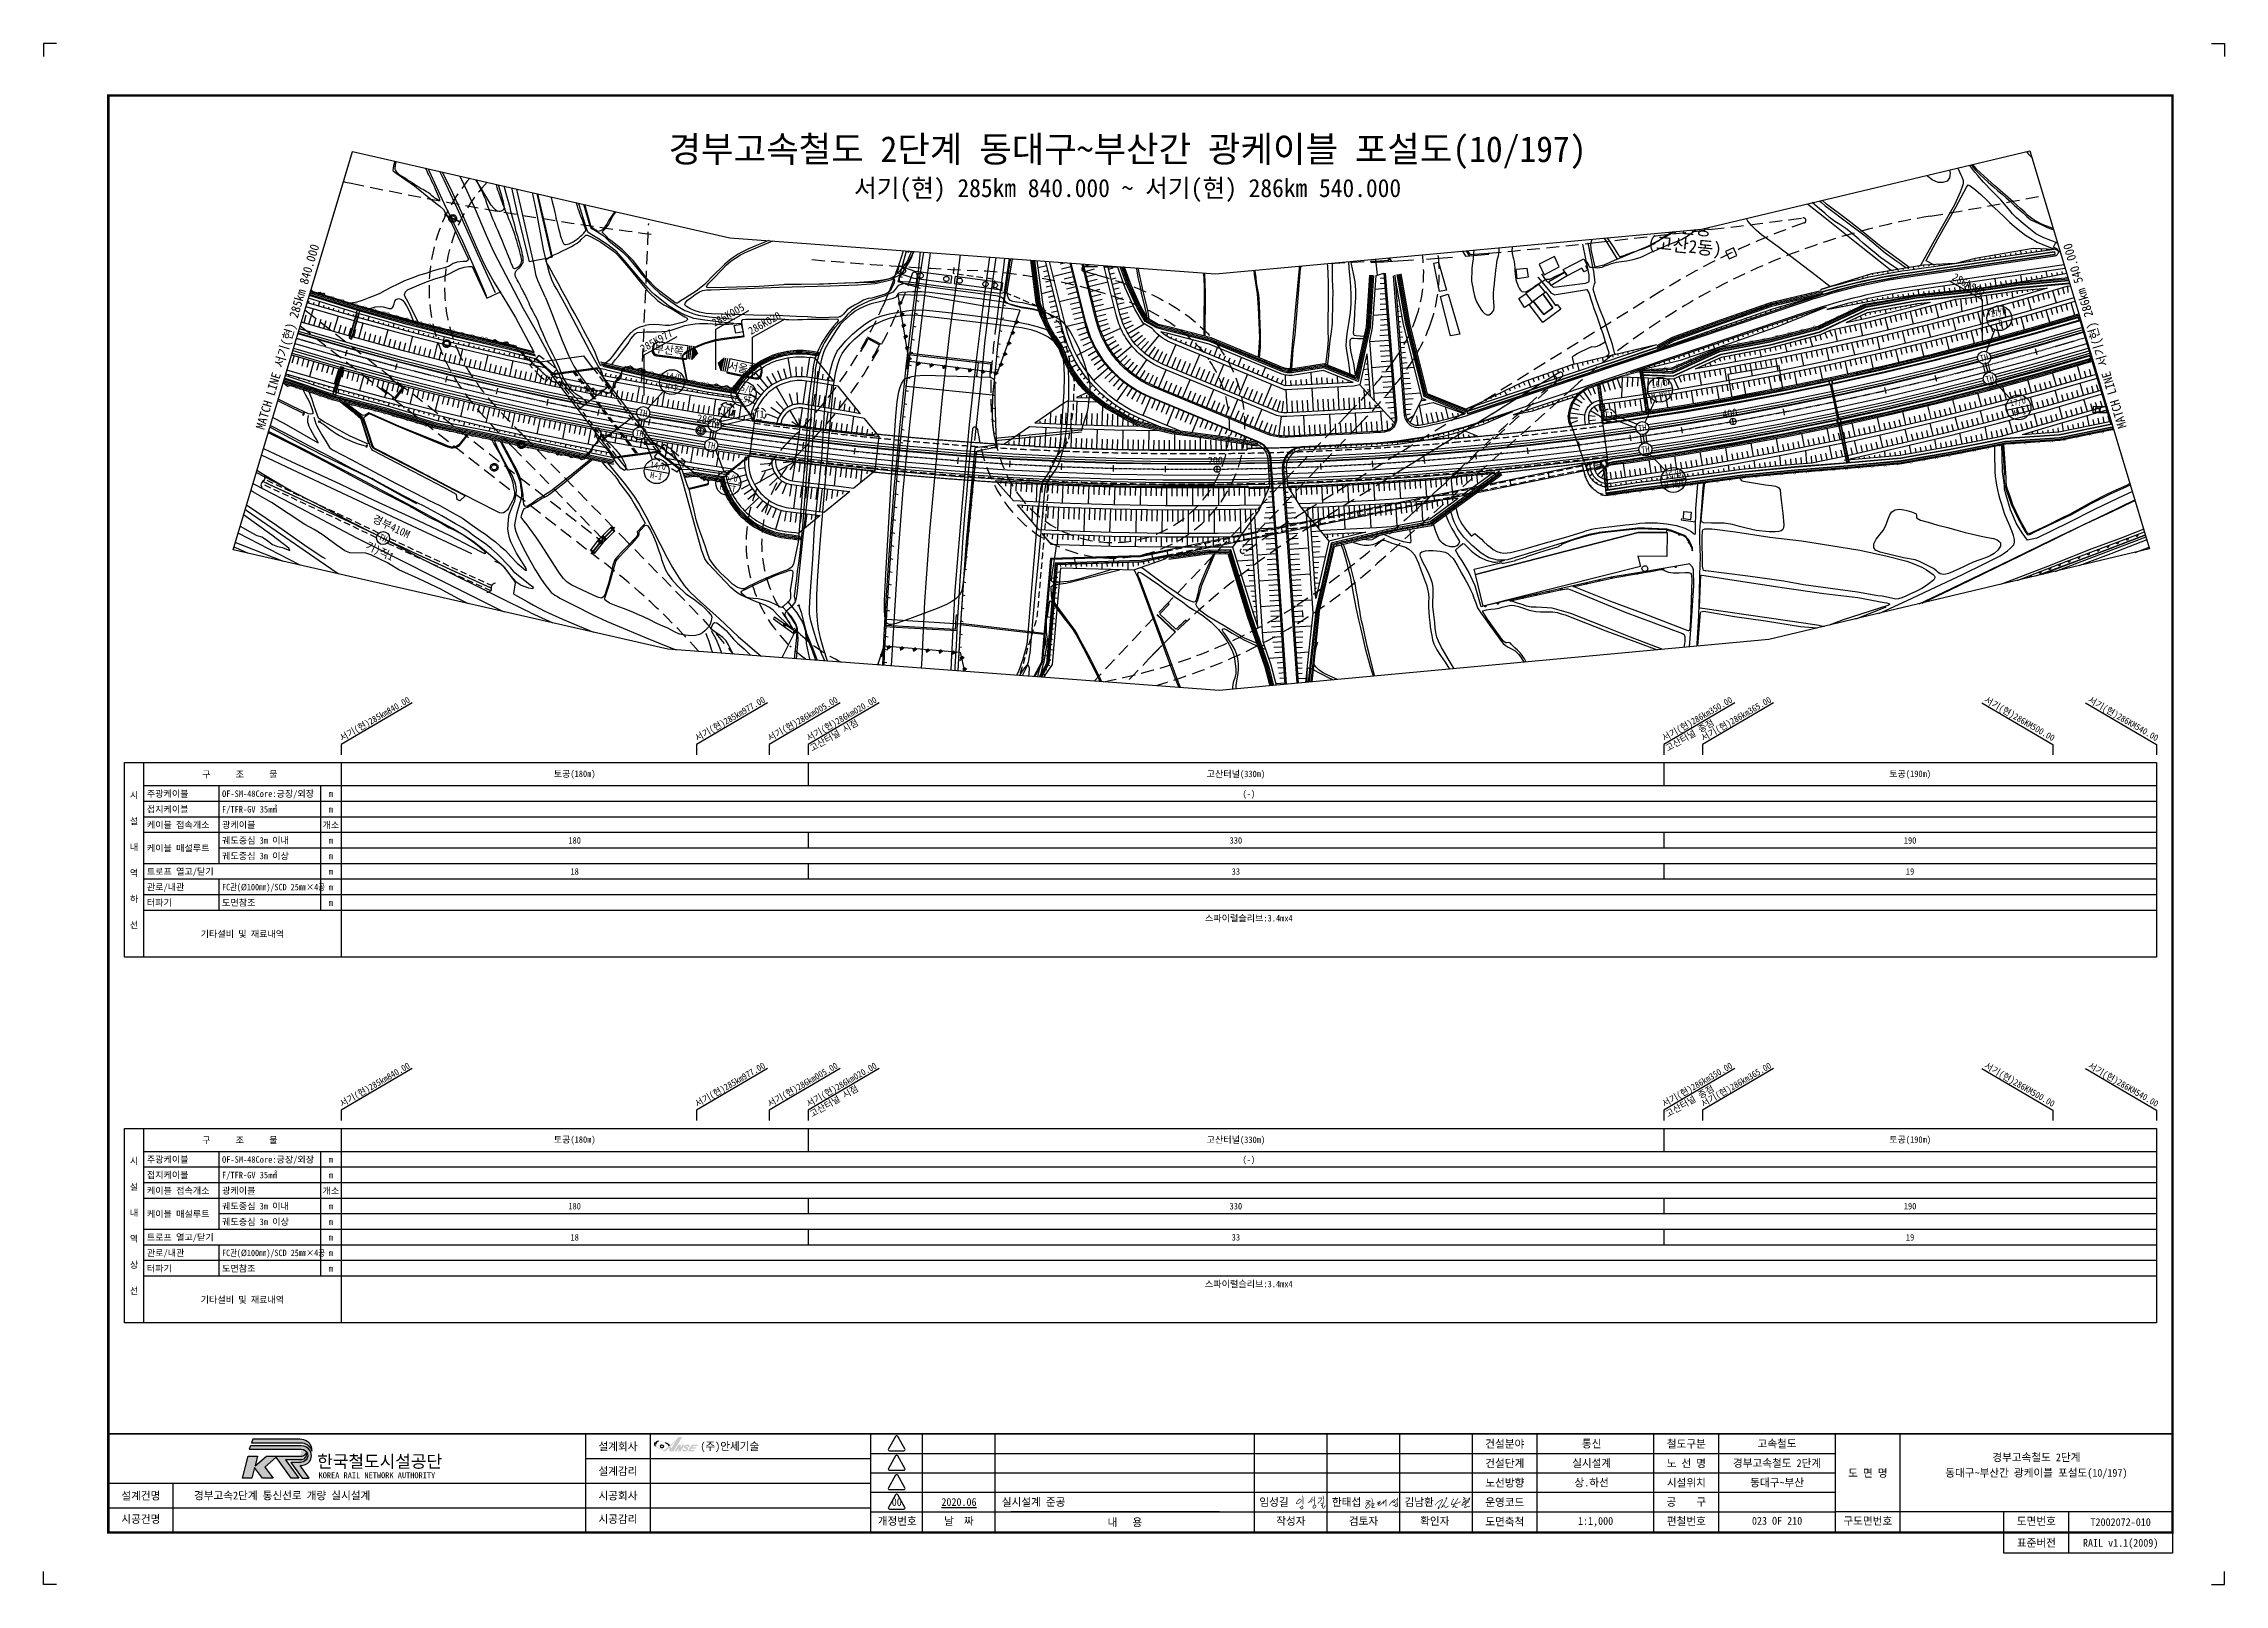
# Paper-space layout '10' of a CAD drawing. Header units: millimetres. Extents: x 0 to 841, y 0 to 594.
# The model-space entities are those that its viewports show. They can reach past a viewport. Long polylines and large blocks are cut down to what shows.
import ezdxf
from ezdxf.enums import TextEntityAlignment as Align
from ezdxf.xclip import XClip

# ---------------------------------------------------------------- set-up
doc = ezdxf.new("R2010")
doc.units = ezdxf.units.MM
doc.header["$LTSCALE"] = 10
doc.header["$MEASUREMENT"] = 0
doc.header["$XCLIPFRAME"] = 2
for name, pattern in [('A-CENTR01', [2, 1.25, -0.25, 0.25, -0.25]), ('CENTER', [2, 1.25, -0.25, 0.25, -0.25]), ('DASHED', [0.75, 0.5, -0.25]), ('DASHEDX2', [1.5, 1, -0.5]), ('DIVIDEX2', [2.5, 1, -0.5, 0, -0.5, 0, -0.5]), ('HIDDEN', [0.375, 0.25, -0.125])]:
    doc.linetypes.add(name, pattern=pattern)
for name, color, linetype in [('TN-CABL', 4, 'Continuous'), ('TN-CABL-MISC', 3, 'Continuous'), ('TN-LEAT', 3, 'Continuous'), ('TN-MACL', 6, 'A-CENTR01'), ('TN-MACT', 6, 'Continuous'), ('TN-MANH', 4, 'Continuous'), ('TT-COMM-SYMB', 3, 'Continuous'), ('TT-TABL-LIN1', 4, 'Continuous'), ('TT-TABL-LIN2', 1, 'Continuous'), ('TT-TABL-TEX1', 6, 'Continuous'), ('TT-TABL-TEX2', 3, 'Continuous'), ('TX-BORD', 7, 'Continuous'), ('TZ-BASE', 253, 'Continuous'), ('TZ-CABL', 4, 'Continuous'), ('TZ-LEAL', 1, 'Continuous'), ('TZ-LEAT', 3, 'Continuous'), ('TZ-SYMB', 1, 'Continuous')]:
    doc.layers.add(name, color=color, linetype=linetype)
doc.layers.add('TX-PAPR', color=2, linetype='Continuous', plot=False)
doc.styles.add('GR', font='GulimChe.ttf')
doc.styles.add('KORAIL', font='GulimChe.ttf')
doc.styles.get("Standard").update_dxf_attribs({"font": 'GulimChe.ttf'})
doc.styles.add('SYMBTEXT', font='GulimChe.ttf')
doc.styles.add('TB_TEXT', font='GulimChe.ttf')
doc.styles.add('TB_WBTXT', font='GulimChe.ttf')
doc.styles.add('굴림체', font='GulimChe.ttf')
doc.linetypes.add('ZIGZAG', pattern='A,0.0001,-0.2,[131,ltypeshp.shx,S=0.2,R=0,X=-0.2,Y=0],-0.4,[131,ltypeshp.shx,S=0.2,R=180,X=0.2,Y=0],-0.2', length=0.8001)

psp = doc.layouts.new('10')

msp = doc.modelspace()

# ---------------------------------------------------------------- texts
at = {"layer": 'TN-LEAT'}
for s, p in [('경부410M', (9683, 1452.88)), ('기)직1', (9678.53, 1443.42))]:
    msp.add_text(s, height=3, rotation=334.73738, dxfattribs=at).set_placement(p, align=Align.MIDDLE_CENTER)
at = {"layer": 'TN-MACT'}
for s, rotation, p in [('MATCH LINE 서기(현) 285km 840.000', 73.31627, (9642.94, 1526.04)), ('MATCH LINE 서기(현) 286km 540.000', 106.73881, (10339.9, 1526.34))]:
    msp.add_text(s, height=3.5, rotation=rotation, dxfattribs=at).set_placement(p, align=Align.MIDDLE_CENTER)
at = {"layer": 'TT-COMM-SYMB'}
msp.add_text('TP', height=2.5, rotation=351.48656, dxfattribs=at).set_placement((9812.26, 1497.76), align=Align.MIDDLE)
at = {"layer": 'TT-TABL-TEX2'}
for s, p in [('토공(180m)', (9753.68, 1357.37)), ('고산터널(330m)', (10008.68, 1357.37)), ('토공(190m)', (10268.68, 1357.37)), ('토공(180m)', (9753.68, 1216.35)), ('고산터널(330m)', (10008.68, 1216.35)), ('토공(190m)', (10268.68, 1216.35))]:
    msp.add_text(s, height=2.5, dxfattribs=at).set_placement(p, align=Align.MIDDLE)
for s, p in [('(-)', (10013.68, 1349.87)), ('180', (9753.68, 1331.87)), ('330', (10008.68, 1331.87)), ('190', (10268.68, 1331.87)), ('18', (9753.68, 1319.87)), ('33', (10008.68, 1319.87)), ('19', (10268.68, 1319.87)), ('스파이럴슬리브:3.4mx4', (10013.68, 1301.87)), ('(-)', (10013.68, 1208.85)), ('180', (9753.68, 1190.85)), ('330', (10008.68, 1190.85)), ('190', (10268.68, 1190.85)), ('18', (9753.68, 1178.85)), ('33', (10008.68, 1178.85)), ('19', (10268.68, 1178.85)), ('스파이럴슬리브:3.4mx4', (10013.68, 1160.85))]:
    msp.add_text(s, height=2.5, dxfattribs=at).set_placement(p, align=Align.MIDDLE_CENTER)
at = {"layer": 'TZ-LEAT'}
for s, rotation, p in [('서기(현)285km840.00', 30, (9677.18, 1377.66)), ('서기(현)285km977.00', 30, (9814.18, 1377.66)), ('서기(현)286km005.00', 30, (9842.18, 1377.66)), ('서기(현)286km020.00', 30, (9857.18, 1377.66)), ('서기(현)286km350.00', 30, (10187.18, 1377.66)), ('서기(현)286km365.00', 30, (10202.18, 1377.66)), ('서기(현)286KM500.00', 330, (10310.29, 1377.7)), ('서기(현)286KM540.00', 330, (10350.29, 1377.7)), ('서기(현)285km840.00', 30, (9677.18, 1236.64)), ('서기(현)285km977.00', 30, (9814.18, 1236.64)), ('서기(현)286km005.00', 30, (9842.18, 1236.64)), ('서기(현)286km020.00', 30, (9857.18, 1236.64)), ('서기(현)286km350.00', 30, (10187.18, 1236.64)), ('서기(현)286km365.00', 30, (10202.18, 1236.64)), ('서기(현)286KM500.00', 330, (10310.29, 1236.67)), ('서기(현)286KM540.00', 330, (10350.29, 1236.67))]:
    msp.add_text(s, height=2.5, rotation=rotation, dxfattribs=at).set_placement(p, align=Align.CENTER)
for s, p in [('고산터널 시점', (9845.23, 1366.07)), ('고산터널 종점', (10175.23, 1366.07)), ('고산터널 시점', (9845.23, 1225.04)), ('고산터널 종점', (10175.23, 1225.04))]:
    msp.add_text(s, height=2.5, rotation=30, dxfattribs=at).set_placement(p)

# ---------------------------------------------------------------- blocks, each defined once
blk = doc.blocks.new('CXGLOGO-UNIT-KRNA-COLOR')
h = blk.add_hatch(color=166)
edge = h.paths.add_edge_path()
edge.add_arc((15.3, 4.2), 10, 59.195, 87.6904)
edge.add_line((15.7, 14.2), (-14.6, 14.2))
edge.add_line((-14.6, 14.2), (-15.4, 11.9))
edge.add_line((-15.4, 11.9), (17.3, 11.9))
edge.add_arc((16.4, 4.8), 7.13, 14.4338, 82.8523, ccw=False)
edge.add_arc((17.2, 7.5), 6.18, 351.2788, 418.625)
h = blk.add_hatch(color=166)
edge = h.paths.add_edge_path()
edge.add_line((-17.6, 3.4), (-11.6, 3.4))
edge.add_line((-11.6, 3.4), (-13.1, -2.8))
edge.add_line((-13.1, -2.8), (-5.8, 3.4))
edge.add_line((-5.8, 3.4), (16.9, 3.4))
edge.add_arc((16.5, 6.7), 3.37, 277.1672, 339.2536)
edge.add_arc((16.5, 4.5), 3.37, -86.0611, 17.644, ccw=False)
edge.add_line((16.7, 1.1), (6.4, 1.1))
edge.add_line((6.4, 1.1), (15, -10.7))
edge.add_line((15, -10.7), (10.1, -10.7))
edge.add_line((10.1, -10.7), (0.4, 2.7))
edge.add_line((0.4, 2.7), (-6.9, -3.7))
edge.add_line((-6.9, -3.7), (-1.4, -10.8))
edge.add_line((-1.4, -10.8), (-8.3, -10.8))
edge.add_line((-8.3, -10.8), (-13.5, -4))
edge.add_line((-13.5, -4), (-15.1, -10.8))
edge.add_line((-15.1, -10.8), (-21.2, -10.8))
edge.add_line((-21.2, -10.8), (-17.6, 3.4))
h = blk.add_hatch(color=46)
edge = h.paths.add_edge_path()
edge.add_arc((15.4, 5.5), 6.16, 269.178, 301.5498, ccw=False)
edge.add_line((15.3, -0.7), (9.8, -0.7))
edge.add_line((9.8, -0.7), (17.2, -10.8))
edge.add_line((17.2, -10.8), (21.7, -10.8))
edge.add_line((21.7, -10.8), (15.9, -2.7))
edge.add_arc((15.5, 6.1), 8.86, 272.286, 317.0312)
edge.add_arc((16.8, 3.7), 6.34, 325.2805, 452.1314)
edge.add_line((16.5, 10), (-16, 10))
edge.add_line((-16, 10), (-16.8, 7.8))
edge.add_line((-16.8, 7.8), (16.6, 7.8))
edge.add_arc((16.8, 3.8), 3.99, -62.7193, 92.2922, ccw=False)
at = {"color": 166}
for points in [[(20.4, 12.8, 0.12498), (15.7, 14.2), (-14.6, 14.2), (-15.4, 11.9), (17.3, 11.9, -0.307728), (23.3, 6.6, 0.302614)], [(-17.6, 3.4), (-11.6, 3.4), (-13.1, -2.8), (-5.8, 3.4), (16.9, 3.4, 0.27773), (19.7, 5.5, -0.486141), (16.7, 1.1), (6.4, 1.1), (15, -10.7), (10.1, -10.7), (0.4, 2.7), (-6.9, -3.7), (-1.4, -10.8), (-8.3, -10.8), (-13.5, -4), (-15.1, -10.8), (-21.2, -10.8)]]:
    blk.add_lwpolyline(points, format="xyb", close=True, dxfattribs=at)
at = {"color": 46}
blk.add_lwpolyline([(18.6, 0.2, -0.142195), (15.3, -0.7), (9.8, -0.7), (17.2, -10.8), (21.7, -10.8), (15.9, -2.7, 0.197757), (22, 0.1, 0.61792), (16.5, 10), (-16, 10), (-16.8, 7.8), (16.6, 7.8, -0.802668)], format="xyb", close=True, dxfattribs=at)
blk = doc.blocks.new('CXGLOGO-KRNA-COLOR')
blk.add_blockref('CXGLOGO-UNIT-KRNA-COLOR', (0, 0))
at = {"color": 166, "style": 'KORAIL'}
for s, height, p in [('한국철도시설공단', 8, (26.8, -4)), ('KOREA RAIL NETWORK AUTHORITY', 3.75, (27.7, -10.8))]:
    blk.add_text(s, height=height, dxfattribs=at).set_placement(p)
blk = doc.blocks.new('TXBLKA1-KRNAH')
at = {"layer": 'TX-BORD'}
h = blk.add_hatch(color=5, dxfattribs=at)
h.paths.add_polyline_path([(241.41, 53.44, 0.096425), (239.85, 54.59, 0.1233), (237.07, 55.37, 0.107959), (236.18, 55.25, 0.147974), (235.63, 54.71, 0.146771), (235.6, 53.86, 0.166867), (235.92, 53.32, 0.084002), (237.3, 52.29, 0.125004), (238.6, 51.98, 0.324316), (238.9, 52.16, 0.181232), (238.8, 52.77, -0.176206), (238.41, 52.66, -0.165955), (238.43, 52.37, -0.236091), (238.11, 52.27, -0.163197), (237.2, 52.6, -0.211159), (236.11, 54.03, -0.492063), (237.15, 55.14, -0.264032), (241.01, 53.12, -0.023302), (238.51, 51.28), (239.75, 51.28, 0.034752), (241.24, 52.65, -0.038457), (241.29, 51.28), (242.97, 51.28), (246.25, 56.8), (244.88, 56.8, -0.036327)])
h.paths.add_polyline_path([(242.08, 52.46), (241.66, 53.16, 0.03885), (244.06, 55.69)], flags=16)
h = blk.add_hatch(color=3, dxfattribs=at)
h.paths.add_polyline_path([(244.79, 51.28), (245.61, 51.28), (247.14, 53.85), (246.32, 53.85), (245.64, 52.71), (245.64, 53.85), (244.83, 53.85), (243.3, 51.28), (244.11, 51.28), (244.79, 52.43)])
h.paths.add_polyline_path([(247.73, 51.85, -0.206701), (247.2, 51.81, -0.316027), (247.06, 51.95, -0.031225), (247.06, 52.07), (246.36, 52.07, 0.483426), (246.52, 51.35, 0.203838), (248.04, 51.43, 0.079762), (248.43, 51.8, 0.172378), (248.58, 52.3, 0.221594), (248.3, 52.81, 0.038449), (247.87, 53.02, -0.563174), (247.89, 53.34, -0.276773), (248.29, 53.37, -0.312628), (248.42, 53.08), (249.21, 53.08, 0.143901), (249.17, 53.48, 0.169249), (248.83, 53.82, 0.119216), (248.04, 53.89, 0.167621), (247.24, 53.47, 0.258991), (246.94, 52.74, 0.208246), (247.3, 52.44, -0.022645), (247.74, 52.2, -0.588103)])
h.paths.add_polyline_path([(249.56, 51.83), (249.82, 52.27), (251.36, 52.27), (251.72, 52.86), (250.18, 52.86), (250.44, 53.3), (251.98, 53.3), (252.31, 53.85), (250, 53.85), (248.47, 51.28), (250.78, 51.28), (251.1, 51.83)])
h.paths.add_polyline_path([(239.05, 53.25, 1), (237.87, 53.25, 1)])
at = {"layer": 'Defpoints', "color": 1}
blk.add_line((836, 594), (841, 594), dxfattribs=at)
for points in [[(5, 594), (0, 594), (0, 589)], [(836, 594), (841, 594), (841, 589)], [(5, 0), (0, 0), (0, 5)], [(836, 0), (841, 0), (841, 5)]]:
    blk.add_lwpolyline(points, dxfattribs=at)
at = {"layer": 'TX-BORD'}
for p, q in [((234, 20), (234, 58)), ((319, 50.5), (549.5, 50.5)), ((339, 20), (339, 58)), ((367, 20), (367, 58)), ((467, 20), (467, 58)), ((495, 20), (495, 58)), ((523, 20), (523, 58)), ((549.5, 50.5), (691, 50.5)), ((576, 20), (576, 58)), ((621, 20), (621, 58)), ((646, 20), (646, 58)), ((716, 20), (716, 58)), ((209, 48.5), (319, 48.5)), ((319, 43), (549.5, 43)), ((549.5, 43), (691, 43)), ((25, 39), (319, 39)), ((50, 20), (50, 39)), ((319, 35.5), (549.5, 35.5)), ((549.5, 35.5), (691, 35.5)), ((25, 29.5), (319, 29.5)), ((319, 28), (691, 28)), ((453.5, 28), (373, 28)), ((821, 28), (691, 28)), ((756, 20), (756, 28)), ((781, 12), (781, 28))]:
    blk.add_line(p, q, dxfattribs=at)
at = {"layer": 'TX-BORD', "const_width": 1}
blk.add_lwpolyline([(821, 20), (25, 20), (25, 574), (821, 574)], close=True, dxfattribs=at)
at = {"layer": 'TX-BORD'}
for points, const_width in [([(25, 58), (821, 58)], 0.5), ([(209, 20), (209, 58)], 0.5), ([(209, 20), (209, 58)], 0.5), ([(319, 20), (319, 58)], 0.5), ([(551, 20), (551, 58)], 0.5), ([(691, 20), (691, 58)], 0.5), ([(489.16, 32.47), (490.23, 32.6)], 0.24), ([(510.02, 32.43), (511.22, 32.3), (511.29, 32.17), (511.29, 31.91), (509.68, 31.25), (511.29, 31.91), (511.93, 32.15), (511.29, 31.91), (510.45, 30.87), (510.06, 30.25), (509.86, 29.88), (509.82, 29.64), (509.85, 29.48), (509.94, 29.38), (510.07, 29.35), (510.38, 29.36), (511.09, 29.84), (511.32, 30.09), (511.53, 30.37), (511.52, 30.66), (511.47, 30.83), (511.33, 30.95), (511.02, 30.99), (510.45, 30.87)], 0.24), ([(511.96, 33.12), (512.32, 32.9), (512.39, 32.4), (512.31, 31.14), (512.21, 29.77), (512.24, 29.56), (512.39, 29.52), (512.61, 29.55), (512.95, 29.62), (513.48, 29.76)], 0.24), ([(512.31, 31.14), (512.99, 31.2), (513.13, 31.16), (513.03, 30.78), (512.21, 29.77)], 0.24), ([(514.32, 31.57), (514.59, 31.64), (515.5, 32.11), (514.59, 31.64), (514.69, 31.19), (514.15, 30.85), (514.69, 31.19), (515.47, 31.61), (514.75, 30.62), (514.93, 30.41), (515.2, 30.4), (515.62, 30.7), (516.67, 31.8), (516.69, 32.23), (516.67, 31.8), (516.66, 31.21), (517.64, 32.57), (517.67, 29.98)], 0.24), ([(521.05, 32.83), (519.79, 31.7), (518.83, 30.43), (519.79, 31.7), (520.42, 32.27), (520.32, 31.82), (520.41, 31.55), (520.64, 31.46), (521, 31.65), (520.94, 31.92), (522.01, 32.93), (522.02, 33.4), (522.01, 32.93), (521.99, 31.92), (521.99, 31.59), (521.7, 31.85), (521.99, 31.59), (522.08, 31.07), (522.06, 30.3), (521.97, 30), (521.58, 29.93), (521.29, 29.99), (521.13, 30.2), (521.17, 30.65), (521.36, 30.97), (521.77, 31.01), (522.08, 31)], 0.24), ([(521.15, 30.43), (520.87, 30.43), (520.47, 30.53), (520.28, 30.68)], 0.24)]:
    blk.add_lwpolyline(points, dxfattribs=dict(at, const_width=const_width))
for points in [[(328.58, 57.05), (325.78, 52.19, 0.57735), (326.17, 51.52), (331.78, 51.52, 0.57735), (332.17, 52.19), (329.36, 57.05, 0.57735)], [(328.58, 49.55), (325.78, 44.69, 0.57735), (326.17, 44.02), (331.78, 44.02, 0.57735), (332.17, 44.69), (329.36, 49.55, 0.57735)], [(328.58, 42.05), (325.78, 37.19, 0.57735), (326.17, 36.52), (331.78, 36.52, 0.57735), (332.17, 37.19), (329.36, 42.05, 0.57735)], [(328.58, 34.55), (325.78, 29.69, 0.57735), (326.17, 29.02), (331.78, 29.02, 0.57735), (332.17, 29.69), (329.36, 34.55, 0.57735)]]:
    blk.add_lwpolyline(points, format="xyb", close=True, dxfattribs=at)
at = {"layer": 'TX-BORD', "const_width": 0.24}
for points in [[(485.57, 34.24, -0.031521), (485.64, 32.12, 0.015452), (485.64, 30.85, 0.488947)], [(489.3, 33.6, -0.116912), (488.11, 31.72, -0.245276), (487.54, 31.55, -2.571837)], [(490.15, 33.87, -0.089273), (490.12, 31.67, 0.068943), (490.06, 30.69, 0.261353)], [(493.32, 34.22, -0.102288), (493.6, 33.42, -0.080289), (493.6, 33.07, 0.066761), (493.58, 32.62, -0.06278), (493.53, 31.56, 8.85417)], [(547.43, 33.59, -0.145348), (547.88, 33.43, -0.307225), (547.95, 33.23, -0.212679), (547.38, 32.49, -0.113681), (548.62, 33.04, -0.266507), (548.74, 33, -3.538723)], [(484.54, 33.09, 0.071134), (483.15, 31.48, 0.394214), (483.21, 31.1, 0.224261), (483.52, 31.04, 0.193438), (484.97, 32.08, 0.544983), (484.67, 32.72, 0.066146), (484.03, 32.72, 27.196208)], [(484.41, 29.84, 0.02121), (484.98, 29.12, 0.409369), (485.14, 29.11, -0.211811), (485.49, 29.21, 0.416377), (485.62, 29.3, 0.123643), (485.54, 30.12, 0.523631), (485.28, 30.19, -0.072983), (484.51, 29.7, 0.005941)], [(488.57, 32.27, -0.142438), (489.07, 31.68, 5.949847)], [(490.05, 30.54, 0.235154), (489.49, 29.9, 0.345857), (489.7, 29.41, 0.306746), (490.2, 29.45, 0.103095), (490.63, 29.98, 0.395571), (490.49, 30.5, 0.242915), (490.05, 30.54, 6.064713)], [(491.55, 33.36, 0.139976), (491.83, 33.26, 0.096355), (492.64, 33.37, -0.240321), (492.85, 33.34, -0.353191), (492.93, 33.05, -0.157335), (491.33, 31.22, -6.381378)], [(492.46, 31.11), (493.22, 31.4, -0.375176), (493.45, 31.31, -0.266244), (493.45, 31.13, -0.042219), (493.07, 30.6, -0.159939), (492.63, 30.34, -0.171647), (493.2, 30.37, -0.458058), (493.29, 30.17, 0.159326), (493.23, 29.58, 0.227707), (493.39, 29.37, 0.407988), (493.73, 29.47, -0.001483), (493.89, 29.78, 0.004186), (494.14, 30.24, -0.100484), (494.33, 30.47, -0.346277)], [(536.7, 30.48, -0.382901), (536.65, 30.71, -0.12512), (539.4, 32.69, -0.474239), (539.59, 32.59, -0.046113), (537.92, 29.73, 0.151113), (537.77, 29.29, 0.58991), (537.88, 29.22, 0.096338), (538.33, 29.72, 2.196927)], [(540.73, 33.09, -0.071383), (541.05, 33.41, -0.346917), (541.16, 33.41, -0.258278), (541.18, 33.35, -0.079918), (541.06, 32.96, -0.048596), (539.06, 29.69, 0.947427), (539.13, 29.64, -0.022437), (540.04, 30.36, -0.344585), (540.2, 30.35, -0.12284), (540.25, 30.29, 0.011347), (540.43, 29.85, 0.194638), (540.6, 29.69, 0.189435), (540.9, 29.69, 0.009404), (541.84, 30.24, 3.287276)], [(543.84, 33.07, 0.030212), (542.85, 31.06, 0.575113), (543.08, 30.76, 0.043168), (545.96, 31.58, 0.237594), (546.32, 31.98, 1.260425)], [(545.61, 33.11, 0.150889), (545.13, 32.65, 0.025288), (543.37, 29.61), (544.07, 30.23, -0.448359), (544.33, 30.16, 0.073819), (544.59, 29.67, 0.359456), (544.94, 29.59, 0.031982), (545.26, 29.77, 3.102048)], [(547.6, 31.85, 0.23976), (547.57, 31.5, 0.345796), (547.69, 31.43, 0.195352), (548.64, 32.18, 0.393888), (548.6, 32.35, 0.293784), (548.35, 32.35, 0.099623), (547.44, 31.43, 0.02205), (546.93, 30.69, 0.380988), (546.98, 30.44, 0.18866), (547.1, 30.41), (549.22, 31.59, 0.122154), (549.44, 31.8), (550.04, 33.22, 0.396041), (549.99, 33.36, 0.224142), (549.88, 33.36, 0.078358), (549.02, 32.08), (547.95, 29.67, 0.444285), (547.97, 29.61), (548.29, 29.6, 0.179185), (548.5, 29.67), (549.15, 30.07, -0.135616), (549.34, 30.12), (550.04, 30.11)]]:
    blk.add_lwpolyline(points, format="xyb", dxfattribs=at)
at = {"layer": 'TX-BORD'}
blk.add_lwpolyline([(821, 20), (821, 12), (756, 12), (756, 20)], close=True, dxfattribs=at)
at = {"layer": 'TX-BORD', "color": 3}
blk.add_circle((238.46, 53.25), 0.594, dxfattribs=at)
at = {"layer": 'TX-BORD', "color": 5}
for centre, radius, start, end in [((237.04, 54.23), 1.49, 161.17216, 194.57108), ((236.55, 54.06), 0.967, 192.10036, 229.99429), ((237.06, 54.19), 0.96, 84.64387, 189.44431), ((237.68, 50.02), 5.06, 42.58477, 64.6157)]:
    blk.add_arc(centre, radius, start, end, dxfattribs=at)
at = {"layer": 'TX-BORD', "xscale": 0.6, "yscale": 0.6}
blk.add_blockref('CXGLOGO-KRNA-COLOR', (89.41, 47.41), dxfattribs=at)
at = {"layer": 'TX-BORD', "style": 'TB_TEXT'}
for s, p in [('설계회사', (221.5, 53.25)), ('건설분야', (563.5, 54.25)), ('철도구분', (633.5, 54.25)), ('설계감리', (221.5, 43.75)), ('건설단계', (563.5, 46.75)), ('노 선 명', (633.5, 46.75)), ('도 면 명', (703.5, 43)), ('설계건명', (37.5, 34.25)), ('시공회사', (221.5, 34.25)), ('노선방향', (563.5, 39.25)), ('시설위치', (633.5, 39.25)), ('시공건명', (37.5, 25.25)), ('시공감리', (221.5, 25.25)), ('개정번호', (329.21, 24.5)), ('날  짜', (353, 24.5)), ('내   용', (417, 24)), ('작성자', (481, 24.5)), ('검토자', (509, 24.5)), ('확인자', (536.5, 24.5)), ('운영코드', (563.5, 31.75)), ('도면축척', (563.5, 24.25)), ('공    구', (633.5, 31.75)), ('편철번호', (633.5, 24.5)), ('구도면번호', (703.5, 24.51)), ('도면번호', (768.5, 24.51))]:
    blk.add_text(s, height=3, dxfattribs=at).set_placement(p, align=Align.MIDDLE)
blk.add_text('표준버전', height=3, dxfattribs=at).set_placement((768.5, 16), align=Align.MIDDLE_CENTER)
at = {"layer": 'TX-BORD', "style": 'TB_TEXT', "flags": 1}
blk.add_attdef('TD_CLASSCODE', text='', height=3, dxfattribs=at).set_placement((25, 577.54), align=Align.MIDDLE_LEFT)
at = {"layer": 'TX-BORD'}
for tag, height, style, p in [('TB_MTITIL', 10, 'TB_WBTXT', (418, 553.33)), ('TB_STITL', 7, 'TB_WBTXT', (418, 538.33)), ('TR_RNUM4', 3, 'TB_TEXT', (329, 54.25)), ('TR_RDAT4', 3, 'TB_TEXT', (353, 54.25)), ('TD_FIELD', 3, 'TB_TEXT', (597, 54.25)), ('TD_RLCLASS', 3, 'TB_TEXT', (668.5, 54.25)), ('TD_DNAME_TOP', 3, 'TB_TEXT', (768.5, 48.98)), ('TR_RNUM3', 3, 'TB_TEXT', (329, 46.75)), ('TR_RDAT3', 3, 'TB_TEXT', (353, 46.75)), ('TD_CSTEP', 3, 'TB_TEXT', (597, 46.75)), ('TD_RLNAME', 3, 'TB_TEXT', (668.5, 46.75)), ('TD_DNAME_MAIN', 3, 'TB_TEXT', (768.5, 43)), ('TR_RNUM2', 3, 'TB_TEXT', (329, 39.25)), ('TR_RDAT2', 3, 'TB_TEXT', (353, 39.25)), ('TD_DIRCODE', 3, 'TB_TEXT', (597, 39.25)), ('TD_RLSECT', 3, 'TB_TEXT', (668.5, 39.25)), ('TD_DNAME_BOT', 3, 'TB_TEXT', (768.5, 36.98)), ('TR_RNUM1', 3, 'TB_TEXT', (329, 31.75)), ('TR_RDAT1', 3, 'TB_TEXT', (353, 31.75)), ('TD_SYSCODE', 3, 'TB_TEXT', (597, 31.75)), ('SCALE', 3, 'TB_TEXT', (598.5, 24.45)), ('TD_CSECT', 3, 'TB_TEXT', (668.5, 31.75)), ('TD_DWGNO', 3, 'TB_TEXT', (668.5, 24.5)), ('TD_DWGCODE_PREV', 3, 'TB_TEXT', (736, 24)), ('TD_DWGCODE', 3, 'TB_TEXT', (801, 24)), ('TD_VERSION', 3, 'TB_TEXT', (801, 16))]:
    blk.add_attdef(tag, text='', height=height, dxfattribs=dict(at, style=style)).set_placement(p, align=Align.MIDDLE_CENTER)
at = {"layer": 'TX-BORD', "style": 'TB_TEXT'}
for tag, p in [('TD_DCOMP', (253.27, 53.25)), ('TR_RCON4', (369.52, 54.25)), ('TR_DGN4', (468.83, 54.25)), ('TR_CHK4', (496.83, 54.25)), ('TR_APP4', (524.83, 54.25)), ('TD_DSCCOMP', (253.27, 43.75)), ('TR_RCON3', (369.52, 46.75)), ('TR_DGN3', (468.83, 46.75)), ('TR_CHK3', (496.83, 46.75)), ('TR_APP3', (524.83, 46.75)), ('TD_DNAME', (58, 34.25)), ('TD_CCOMP', (253.27, 34.25)), ('TR_RCON2', (369.52, 39.25)), ('TR_DGN2', (468.83, 39.25)), ('TR_CHK2', (496.83, 39.25)), ('TR_APP2', (524.83, 39.25)), ('TD_CNAME', (58, 25.15)), ('TD_CSCOMP', (253.27, 25.25)), ('TR_RCON1', (369.52, 31.75)), ('TR_DGN1', (468.83, 31.75)), ('TR_CHK1', (496.83, 31.75)), ('TR_APP1', (524.83, 31.75))]:
    blk.add_attdef(tag, text='', height=3, dxfattribs=at).set_placement(p, align=Align.MIDDLE_LEFT)
blk = doc.blocks.new('TTTW101-2')
blk.add_line((-6, 0), (6, 0))
blk.add_circle((0, 0), 6)
at = {"style": 'SYMBTEXT'}
for tag, p in [('TTTW_TITLE_1', (0.2, 2.8)), ('TTTW_TITLE_2', (0.2, -2.3))]:
    blk.add_attdef(tag, text='', height=3, dxfattribs=at).set_placement(p, align=Align.MIDDLE_CENTER)
blk = doc.blocks.new('JD-FGJF7HKL')
at = {"layer": 'TZ-BASE'}
for p, q in [((676.25, 76.47), (679.41, 84.85)), ((159.94, 54.58), (166.01, 61.17)), ((679.45, 64.67), (685.27, 58.43)), ((187.56, 49.98), (193.63, 56.57)), ((544.6, 49.28), (548.32, 57.43)), ((158.56, 42.81), (161.63, 34.85)), ((186.18, 38.22), (189.25, 30.25)), ((546.38, 36.95), (552.4, 30.68))]:
    blk.add_line(p, q, dxfattribs=at)
at = {"layer": 'TZ-BASE', "flags": 128}
for points in [[(674.64, 80.78), (674.64, 96.48), (661.98, 103.57)], [(186.21, 69.45), (186.21, 85.16), (198.87, 92.24)], [(200.27, 66.28), (200.27, 81.98), (212.93, 89.07)], [(158.6, 59.47), (158.6, 75.17), (171.25, 82.26)]]:
    blk.add_lwpolyline(points, dxfattribs=at)
at = {"layer": 'TZ-BASE'}
for p, xscale, yscale, zscale, rotation, values in [((681.11, 89.34), 0.8000000000033739, 0.8000000000033739, 0.8000000000033739, 11.96416161088769, {'TTTW_TITLE_1': '17/D', 'TTTW_TITLE_2': 'D'}), ((169.27, 64.69), 0.7999999999921703, 0.7999999999921703, 0.7999999999921703, 350.0007794774572, {'TTTW_TITLE_1': '14/D', 'TTTW_TITLE_2': 'H-I'}), ((196.89, 60.1), 0.7999999999921703, 0.7999999999921703, 0.7999999999921703, 350.0007794774572, {'TTTW_TITLE_1': '15/D', 'TTTW_TITLE_2': 'H-ST'}), ((550.31, 61.8), 0.8000000000036923, 0.8000000000036923, 0.8000000000036923, 8.144442989053912, {'TTTW_TITLE_1': '16/D', 'TTTW_TITLE_2': 'H-HVT'}), ((688.54, 54.92), 0.8000000000033739, 0.8000000000033739, 0.8000000000033739, 11.96416161088769, {'TTTW_TITLE_1': '17/U', 'TTTW_TITLE_2': 'H-I'}), ((163.35, 30.37), 0.7999999999921703, 0.7999999999921703, 0.7999999999921703, 350.0007794774572, {'TTTW_TITLE_1': '14/U', 'TTTW_TITLE_2': 'H-I'}), ((190.97, 25.77), 0.7999999999921703, 0.7999999999921703, 0.7999999999921703, 350.0007794774572, {'TTTW_TITLE_1': '15/U', 'TTTW_TITLE_2': 'H-ST'}), ((555.43, 26.96), 0.8000000000036923, 0.8000000000036923, 0.8000000000036923, 8.144442989053912, {'TTTW_TITLE_1': '16/U', 'TTTW_TITLE_2': 'H-HVT'})]:
    blk.add_blockref('TTTW101-2', p, dxfattribs=dict(at, xscale=xscale, yscale=yscale, zscale=zscale, rotation=rotation)).add_auto_attribs(values)
at = {"layer": 'TZ-BASE', "style": 'GR'}
for s, rotation, p in [('286k500', 330.76129, (662.67, 104.32)), ('286K005', 29.23871, (185.71, 86.02)), ('285K977', 29.23871, (158.09, 76.03)), ('286K020', 29.23871, (199.76, 82.84))]:
    blk.add_text(s, height=3, rotation=rotation, dxfattribs=at).set_placement(p)
blk = doc.blocks.new('AZ080')
at = {"color": 0}
for points in [[(-0.69, -1), (-0.34, 0)], [(-0.34, -1), (0, 0)], [(0, -1), (-0.34, 0)], [(0.34, -1), (0, 0)], [(0, -1), (0.34, 0)], [(0.69, -1), (0.34, 0)]]:
    blk.add_lwpolyline(points, dxfattribs=at)
blk = doc.blocks.new('AZ0801')
at = {"color": 0}
blk.add_arc((0, 0), 0.5, 180, 0, dxfattribs=at)
blk = doc.blocks.new('AAC001')
at = {"color": 0}
blk.add_circle((0, -0.25), 0.25, dxfattribs=at)
blk = doc.blocks.new('AE221')
at = {"color": 0}
blk.add_lwpolyline([(0, 0), (0.71, -0.71)], dxfattribs=at)
blk = doc.blocks.new('skr')
at = {"color": 0, "lineweight": -3, "ltscale": 5}
for points, const_width in [([(-0.5, 0.5), (0.5, 0.5)], 0.2), ([(0, 0.5), (0, -0.5)], 0.2), ([(10, 0), (9, -0.5), (7, 0.5), (5, -0.5), (3, 0.5), (1, -0.5), (0, 0)], 0.13), ([(-0.5, -0.5), (0.5, -0.5)], 0.2)]:
    blk.add_lwpolyline(points, dxfattribs=dict(at, const_width=const_width))
blk = doc.blocks.new('smd')
at = {"color": 0, "lineweight": -3, "ltscale": 5, "const_width": 0.13}
blk.add_lwpolyline([(0.5, 0, 1), (-0.5, 0, 1)], format="xyb", close=True, dxfattribs=at)
blk.add_lwpolyline([(12.5, 0), (11.5, 0.5), (9.5, -0.5), (7.5, 0.5), (5.5, -0.5), (3.5, 0.5), (1.5, -0.5), (0.5, 0)], dxfattribs=at)
blk = doc.blocks.new('cjf1')
at = {"color": 0, "lineweight": -3, "ltscale": 5, "const_width": 0.13}
blk.add_lwpolyline([(0.5, 0, 1), (-0.5, 0, 1)], format="xyb", close=True, dxfattribs=at)
blk = doc.blocks.new('cjf2')
at = {"color": 0, "lineweight": -3, "ltscale": 5, "const_width": 0.13}
for points in [[(0.5, 0.5), (-0.5, -0.5)], [(-0.5, 0.5), (0.5, -0.5)]]:
    blk.add_lwpolyline(points, dxfattribs=at)
blk = doc.blocks.new('A$C1FAD5994')
at = {"color": 0}
for p, q in [((0, 53.09), (-0.98, 49.8)), ((0, 0), (0, 53.09)), ((0, 53.09), (0.98, 49.8)), ((-0.98, 49.8), (0, 50.31)), ((0.98, 49.8), (0, 50.31)), ((-7.09, 33.64), (-3.23, 27.89)), ((-1.34, 29.78), (-7.09, 33.64)), ((-7.09, 33.64), (7.09, 19.45)), ((-7.09, 19.45), (7.09, 33.64)), ((0, 40.2), (-1.34, 29.78)), ((0, 40.33), (0, 11.44)), ((1.34, 29.78), (0, 40.2)), ((7.09, 33.64), (1.34, 29.78)), ((3.23, 27.89), (7.09, 33.64)), ((-16.85, 26.55), (16.85, 26.55)), ((-3.23, 27.89), (-13.65, 26.55)), ((-13.65, 26.55), (-3.23, 25.21)), ((13.65, 26.55), (3.23, 27.89)), ((3.23, 25.21), (13.65, 26.55)), ((-3.23, 25.21), (-7.09, 19.45)), ((-7.09, 19.45), (-1.34, 23.31)), ((-1.34, 23.31), (0, 12.89)), ((0, 12.89), (1.34, 23.31)), ((1.34, 23.31), (7.09, 19.45)), ((7.09, 19.45), (3.23, 25.21))]:
    blk.add_line(p, q, dxfattribs=at)
for points in [[(-0.98, 49.8), (0, 53.09), (0, 50.31)], [(-7.09, 33.64), (0, 26.55), (-3.23, 27.89)], [(0, 40.2), (0, 26.55), (-1.34, 29.78)], [(0, 26.55), (1.34, 29.78), (7.09, 33.64)], [(-13.65, 26.55), (0, 26.55), (-3.23, 25.21)], [(-7.09, 19.45), (0, 26.55), (-1.34, 23.31)], [(0, 26.55), (3.23, 27.89), (13.65, 26.55)], [(0, 26.55), (3.23, 25.21), (7.09, 19.45)], [(0, 26.55), (1.34, 23.31), (0, 12.89)], [(0, 26.55), (1.34, 23.31), (0, 12.89), (0, 26.55)]]:
    blk.add_solid(points, dxfattribs=at)
at = {"color": 0, "style": '굴림체'}
blk.add_text('N', height=4.27, dxfattribs=at).set_placement((-1.59, 53.88))
blk = doc.blocks.new('A$C412A769E')
at = {"color": 0, "ltscale": 10, "flags": 128}
for points in [[(0, 0), (-1.45, -2.82)], [(0, 0), (-1.45, -2.82)], [(3.14, -0.46), (0, 0)], [(3.14, -0.46), (0, 0)], [(-1.45, -2.82), (3.14, -0.46)], [(-1.45, -2.82), (3.14, -0.46)], [(-1.11, -3.48), (3.48, -1.11)], [(-1.11, -3.48), (3.48, -1.11)], [(-0.77, -4.14), (3.82, -1.77)], [(-0.77, -4.14), (3.82, -1.77)], [(-0.44, -4.79), (-0.73, -4.94), (4.49, -15.08)], [(-0.44, -4.79), (-0.73, -4.94), (4.49, -15.08)], [(-0.73, -4.94), (-0.29, -5.08)], [(-0.73, -4.94), (-0.29, -5.08)], [(-0.71, -4.99), (-0.26, -5.13)], [(-0.71, -4.99), (-0.26, -5.13)], [(-0.69, -5.03), (-0.24, -5.18)], [(-0.69, -5.03), (-0.24, -5.18)], [(-0.68, -4.92), (-0.31, -5.04)], [(-0.68, -4.92), (-0.31, -5.04)], [(-0.66, -5.08), (-0.21, -5.22)], [(-0.66, -5.08), (-0.21, -5.22)], [(-0.64, -4.9), (-0.33, -4.99)], [(-0.64, -4.9), (-0.33, -4.99)], [(-0.64, -5.13), (-0.21, -5.26)], [(-0.64, -5.13), (-0.21, -5.26)], [(-0.61, -5.17), (-0.25, -5.29)], [(-0.61, -5.17), (-0.25, -5.29)], [(-0.59, -4.87), (-0.36, -4.95)], [(-0.59, -4.87), (-0.36, -4.95)], [(-0.59, -5.22), (-0.14, -5.36)], [(-0.59, -5.22), (-0.14, -5.36)], [(-0.57, -5.27), (-0.12, -5.41)], [(-0.57, -5.27), (-0.12, -5.41)], [(-0.54, -4.85), (-0.38, -4.9)], [(-0.54, -4.85), (-0.38, -4.9)], [(-0.54, -5.31), (-0.09, -5.46)], [(-0.54, -5.31), (-0.09, -5.46)], [(-0.52, -5.36), (-0.07, -5.5)], [(-0.52, -5.36), (-0.07, -5.5)], [(-0.5, -4.82), (-0.41, -4.85)], [(-0.5, -4.82), (-0.41, -4.85)], [(-0.49, -5.41), (-0.05, -5.55)], [(-0.49, -5.41), (-0.05, -5.55)], [(-0.47, -5.45), (-0.02, -5.59)], [(-0.47, -5.45), (-0.02, -5.59)], [(-0.45, -4.8), (-0.43, -4.81)], [(-0.45, -4.8), (-0.43, -4.81)], [(-0.45, -5.5), (0, -5.64)], [(-0.45, -5.5), (0, -5.64)], [(-0.42, -5.54), (0.03, -5.69)], [(-0.42, -5.54), (0.03, -5.69)], [(-0.4, -5.59), (0.05, -5.73)], [(-0.4, -5.59), (0.05, -5.73)], [(-0.37, -5.64), (0.07, -5.78)], [(-0.37, -5.64), (0.07, -5.78)], [(-0.35, -5.68), (0.1, -5.83)], [(-0.35, -5.68), (0.1, -5.83)], [(-0.33, -5.73), (0.12, -5.87)], [(-0.33, -5.73), (0.12, -5.87)], [(-0.3, -5.78), (0.14, -5.92)], [(-0.3, -5.78), (0.14, -5.92)], [(-0.28, -5.82), (0.17, -5.97)], [(-0.28, -5.82), (0.17, -5.97)], [(-0.25, -5.29), (-0.17, -5.32)], [(-0.25, -5.29), (-0.17, -5.32)], [(-0.25, -5.87), (0.19, -6.01)], [(-0.25, -5.87), (0.19, -6.01)], [(-0.23, -5.92), (0.22, -6.06)], [(-0.23, -5.92), (0.22, -6.06)], [(-0.21, -5.26), (-0.19, -5.27)], [(-0.21, -5.26), (-0.19, -5.27)], [(-0.21, -5.96), (0.24, -6.11)], [(-0.21, -5.96), (0.24, -6.11)], [(-0.18, -6.01), (0.26, -6.15)], [(-0.18, -6.01), (0.26, -6.15)], [(-0.16, -6.05), (0.29, -6.2)], [(-0.16, -6.05), (0.29, -6.2)], [(-0.14, -6.1), (0.31, -6.24)], [(-0.14, -6.1), (0.31, -6.24)], [(-0.11, -6.15), (0.34, -6.29)], [(-0.11, -6.15), (0.34, -6.29)], [(-0.09, -6.19), (0.36, -6.34)], [(-0.09, -6.19), (0.36, -6.34)], [(-0.06, -6.24), (0.38, -6.38)], [(-0.06, -6.24), (0.38, -6.38)], [(-0.04, -6.29), (0.41, -6.43)], [(-0.04, -6.29), (0.41, -6.43)], [(-0.02, -6.33), (0.43, -6.48)], [(-0.02, -6.33), (0.43, -6.48)], [(0.01, -6.38), (0.46, -6.52)], [(0.01, -6.38), (0.46, -6.52)], [(0.03, -6.43), (0.48, -6.57)], [(0.03, -6.43), (0.48, -6.57)], [(0.06, -6.47), (0.5, -6.62)], [(0.06, -6.47), (0.5, -6.62)], [(0.08, -6.52), (0.53, -6.66)], [(0.08, -6.52), (0.53, -6.66)], [(0.1, -6.57), (0.55, -6.71)], [(0.1, -6.57), (0.55, -6.71)], [(0.13, -6.61), (0.58, -6.75)], [(0.13, -6.61), (0.58, -6.75)], [(0.15, -6.66), (0.6, -6.8)], [(0.15, -6.66), (0.6, -6.8)], [(0.18, -6.7), (0.62, -6.85)], [(0.18, -6.7), (0.62, -6.85)], [(0.2, -6.75), (0.65, -6.89)], [(0.2, -6.75), (0.65, -6.89)], [(0.22, -6.8), (0.67, -6.94)], [(0.22, -6.8), (0.67, -6.94)], [(0.25, -6.84), (0.69, -6.99)], [(0.25, -6.84), (0.69, -6.99)], [(0.27, -6.89), (0.72, -7.03)], [(0.27, -6.89), (0.72, -7.03)], [(0.3, -6.94), (0.74, -7.08)], [(0.3, -6.94), (0.74, -7.08)], [(0.32, -6.98), (0.77, -7.13)], [(0.32, -6.98), (0.77, -7.13)], [(0.34, -7.03), (0.79, -7.17)], [(0.34, -7.03), (0.79, -7.17)], [(0.37, -7.08), (0.81, -7.22)], [(0.37, -7.08), (0.81, -7.22)], [(0.39, -7.12), (0.84, -7.27)], [(0.39, -7.12), (0.84, -7.27)], [(0.41, -7.17), (0.86, -7.31)], [(0.41, -7.17), (0.86, -7.31)], [(0.44, -7.21), (0.89, -7.36)], [(0.44, -7.21), (0.89, -7.36)], [(0.46, -7.26), (0.91, -7.4)], [(0.46, -7.26), (0.91, -7.4)], [(0.49, -7.31), (0.93, -7.45)], [(0.49, -7.31), (0.93, -7.45)], [(0.51, -7.35), (0.96, -7.5)], [(0.51, -7.35), (0.96, -7.5)], [(0.53, -7.4), (0.98, -7.54)], [(0.53, -7.4), (0.98, -7.54)], [(0.56, -7.45), (1.01, -7.59)], [(0.56, -7.45), (1.01, -7.59)], [(0.58, -7.49), (1.03, -7.64)], [(0.58, -7.49), (1.03, -7.64)], [(0.61, -7.54), (1.05, -7.68)], [(0.61, -7.54), (1.05, -7.68)], [(0.63, -7.59), (1.08, -7.73)], [(0.63, -7.59), (1.08, -7.73)], [(0.65, -7.63), (1.1, -7.78)], [(0.65, -7.63), (1.1, -7.78)], [(0.68, -7.68), (1.13, -7.82)], [(0.68, -7.68), (1.13, -7.82)], [(0.7, -7.73), (1.15, -7.87)], [(0.7, -7.73), (1.15, -7.87)], [(0.73, -7.77), (1.17, -7.91)], [(0.73, -7.77), (1.17, -7.91)], [(0.75, -7.82), (1.2, -7.96)], [(0.75, -7.82), (1.2, -7.96)], [(0.77, -7.86), (1.22, -8.01)], [(0.77, -7.86), (1.22, -8.01)], [(0.8, -7.91), (1.24, -8.05)], [(0.8, -7.91), (1.24, -8.05)], [(0.82, -7.96), (1.27, -8.1)], [(0.82, -7.96), (1.27, -8.1)], [(0.85, -8), (1.29, -8.15)], [(0.85, -8), (1.29, -8.15)], [(0.87, -8.05), (1.32, -8.19)], [(0.87, -8.05), (1.32, -8.19)], [(0.89, -8.1), (1.34, -8.24)], [(0.89, -8.1), (1.34, -8.24)], [(0.92, -8.14), (1.36, -8.29)], [(0.92, -8.14), (1.36, -8.29)], [(0.94, -8.19), (1.39, -8.33)], [(0.94, -8.19), (1.39, -8.33)], [(0.96, -8.24), (1.41, -8.38)], [(0.96, -8.24), (1.41, -8.38)], [(0.99, -8.28), (1.44, -8.43)], [(0.99, -8.28), (1.44, -8.43)], [(1.01, -8.33), (1.46, -8.47)], [(1.01, -8.33), (1.46, -8.47)], [(1.04, -8.37), (1.48, -8.52)], [(1.04, -8.37), (1.48, -8.52)], [(1.06, -8.42), (1.51, -8.56)], [(1.06, -8.42), (1.51, -8.56)], [(1.08, -8.47), (1.53, -8.61)], [(1.08, -8.47), (1.53, -8.61)], [(1.11, -8.51), (1.56, -8.66)], [(1.11, -8.51), (1.56, -8.66)], [(1.13, -8.56), (1.58, -8.7)], [(1.13, -8.56), (1.58, -8.7)], [(1.16, -8.61), (1.6, -8.75)], [(1.16, -8.61), (1.6, -8.75)], [(1.18, -8.65), (1.63, -8.8)], [(1.18, -8.65), (1.63, -8.8)], [(1.2, -8.7), (1.65, -8.84)], [(1.2, -8.7), (1.65, -8.84)], [(1.23, -8.75), (1.68, -8.89)], [(1.23, -8.75), (1.68, -8.89)], [(1.25, -8.79), (1.7, -8.94)], [(1.25, -8.79), (1.7, -8.94)], [(1.28, -8.84), (1.72, -8.98)], [(1.28, -8.84), (1.72, -8.98)], [(1.3, -8.89), (1.75, -9.03)], [(1.3, -8.89), (1.75, -9.03)], [(1.32, -8.93), (1.77, -9.07)], [(1.32, -8.93), (1.77, -9.07)], [(1.35, -8.98), (1.8, -9.12)], [(1.35, -8.98), (1.8, -9.12)], [(1.37, -9.02), (1.82, -9.17)], [(1.37, -9.02), (1.82, -9.17)], [(1.4, -9.07), (1.84, -9.21)], [(1.4, -9.07), (1.84, -9.21)], [(1.42, -9.12), (1.87, -9.26)], [(1.42, -9.12), (1.87, -9.26)], [(1.44, -9.16), (1.89, -9.31)], [(1.44, -9.16), (1.89, -9.31)], [(1.47, -9.21), (1.91, -9.35)], [(1.47, -9.21), (1.91, -9.35)], [(1.49, -9.26), (1.94, -9.4)], [(1.49, -9.26), (1.94, -9.4)], [(1.52, -9.3), (1.96, -9.45)], [(1.52, -9.3), (1.96, -9.45)], [(1.54, -9.35), (1.99, -9.49)], [(1.54, -9.35), (1.99, -9.49)], [(1.56, -9.4), (2.01, -9.54)], [(1.56, -9.4), (2.01, -9.54)], [(1.59, -9.44), (2.03, -9.58)], [(1.59, -9.44), (2.03, -9.58)], [(1.61, -9.49), (2.06, -9.63)], [(1.61, -9.49), (2.06, -9.63)], [(1.63, -9.53), (2.08, -9.68)], [(1.63, -9.53), (2.08, -9.68)], [(1.66, -9.58), (2.11, -9.72)], [(1.66, -9.58), (2.11, -9.72)], [(1.68, -9.63), (2.13, -9.77)], [(1.68, -9.63), (2.13, -9.77)], [(1.71, -9.67), (2.15, -9.82)], [(1.71, -9.67), (2.15, -9.82)], [(1.73, -9.72), (2.18, -9.86)], [(1.73, -9.72), (2.18, -9.86)], [(1.75, -9.77), (2.2, -9.91)], [(1.75, -9.77), (2.2, -9.91)], [(1.78, -9.81), (2.23, -9.96)], [(1.78, -9.81), (2.23, -9.96)], [(1.8, -9.86), (2.25, -10)], [(1.8, -9.86), (2.25, -10)], [(1.83, -9.91), (2.27, -10.05)], [(1.83, -9.91), (2.27, -10.05)], [(1.85, -9.95), (2.3, -10.1)], [(1.85, -9.95), (2.3, -10.1)], [(1.87, -10), (2.32, -10.14)], [(1.87, -10), (2.32, -10.14)], [(1.9, -10.05), (2.35, -10.19)], [(1.9, -10.05), (2.35, -10.19)], [(1.92, -10.09), (2.37, -10.23)], [(1.92, -10.09), (2.37, -10.23)], [(1.95, -10.14), (2.39, -10.28)], [(1.95, -10.14), (2.39, -10.28)], [(1.97, -10.18), (2.42, -10.33)], [(1.97, -10.18), (2.42, -10.33)], [(1.99, -10.23), (2.44, -10.37)], [(1.99, -10.23), (2.44, -10.37)], [(2.02, -10.28), (2.46, -10.42)], [(2.02, -10.28), (2.46, -10.42)], [(2.04, -10.32), (2.49, -10.47)], [(2.04, -10.32), (2.49, -10.47)], [(2.07, -10.37), (2.51, -10.51)], [(2.07, -10.37), (2.51, -10.51)], [(2.09, -10.42), (2.54, -10.56)], [(2.09, -10.42), (2.54, -10.56)], [(2.11, -10.46), (2.56, -10.61)], [(2.11, -10.46), (2.56, -10.61)], [(2.14, -10.51), (2.58, -10.65)], [(2.14, -10.51), (2.58, -10.65)], [(2.16, -10.56), (2.61, -10.7)], [(2.16, -10.56), (2.61, -10.7)], [(2.18, -10.6), (2.63, -10.74)], [(2.18, -10.6), (2.63, -10.74)], [(2.21, -10.65), (2.66, -10.79)], [(2.21, -10.65), (2.66, -10.79)], [(2.23, -10.69), (2.68, -10.84)], [(2.23, -10.69), (2.68, -10.84)], [(2.26, -10.74), (2.7, -10.88)], [(2.26, -10.74), (2.7, -10.88)], [(2.28, -10.79), (2.73, -10.93)], [(2.28, -10.79), (2.73, -10.93)], [(2.3, -10.83), (2.75, -10.98)], [(2.3, -10.83), (2.75, -10.98)], [(2.33, -10.88), (2.78, -11.02)], [(2.33, -10.88), (2.78, -11.02)], [(2.35, -10.93), (2.8, -11.07)], [(2.35, -10.93), (2.8, -11.07)], [(2.38, -10.97), (2.82, -11.12)], [(2.38, -10.97), (2.82, -11.12)], [(2.4, -11.02), (2.85, -11.16)], [(2.4, -11.02), (2.85, -11.16)], [(2.42, -11.07), (2.87, -11.21)], [(2.42, -11.07), (2.87, -11.21)], [(2.45, -11.11), (2.9, -11.26)], [(2.45, -11.11), (2.9, -11.26)], [(2.47, -11.16), (2.92, -11.3)], [(2.47, -11.16), (2.92, -11.3)], [(2.5, -11.21), (2.94, -11.35)], [(2.5, -11.21), (2.94, -11.35)], [(2.52, -11.25), (2.97, -11.39)], [(2.52, -11.25), (2.97, -11.39)], [(2.54, -11.3), (2.99, -11.44)], [(2.54, -11.3), (2.99, -11.44)], [(2.57, -11.34), (3.01, -11.49)], [(2.57, -11.34), (3.01, -11.49)], [(2.59, -11.39), (3.04, -11.53)], [(2.59, -11.39), (3.04, -11.53)], [(2.62, -11.44), (3.06, -11.58)], [(2.62, -11.44), (3.06, -11.58)], [(2.64, -11.48), (3.09, -11.63)], [(2.64, -11.48), (3.09, -11.63)], [(2.66, -11.53), (3.11, -11.67)], [(2.66, -11.53), (3.11, -11.67)], [(2.69, -11.58), (3.13, -11.72)], [(2.69, -11.58), (3.13, -11.72)], [(2.71, -11.62), (3.16, -11.77)], [(2.71, -11.62), (3.16, -11.77)], [(2.73, -11.67), (3.18, -11.81)], [(2.73, -11.67), (3.18, -11.81)], [(2.76, -11.72), (3.21, -11.86)], [(2.76, -11.72), (3.21, -11.86)], [(2.78, -11.76), (3.23, -11.9)], [(2.78, -11.76), (3.23, -11.9)], [(2.81, -11.81), (3.25, -11.95)], [(2.81, -11.81), (3.25, -11.95)], [(2.83, -11.85), (3.28, -12)], [(2.83, -11.85), (3.28, -12)], [(2.85, -11.9), (3.3, -12.04)], [(2.85, -11.9), (3.3, -12.04)], [(2.88, -11.95), (3.33, -12.09)], [(2.88, -11.95), (3.33, -12.09)], [(2.9, -11.99), (3.35, -12.14)], [(2.9, -11.99), (3.35, -12.14)], [(2.93, -12.04), (3.37, -12.18)], [(2.93, -12.04), (3.37, -12.18)], [(2.95, -12.09), (3.4, -12.23)], [(2.95, -12.09), (3.4, -12.23)], [(2.97, -12.13), (3.42, -12.28)], [(2.97, -12.13), (3.42, -12.28)], [(3, -12.18), (3.45, -12.32)], [(3, -12.18), (3.45, -12.32)], [(3.02, -12.23), (3.47, -12.37)], [(3.02, -12.23), (3.47, -12.37)], [(3.05, -12.27), (3.49, -12.42)], [(3.05, -12.27), (3.49, -12.42)], [(3.07, -12.32), (3.52, -12.46)], [(3.07, -12.32), (3.52, -12.46)], [(3.09, -12.36), (3.54, -12.51)], [(3.09, -12.36), (3.54, -12.51)], [(3.12, -12.41), (3.57, -12.55)], [(3.12, -12.41), (3.57, -12.55)], [(3.14, -12.46), (3.59, -12.6)], [(3.14, -12.46), (3.59, -12.6)], [(3.17, -12.5), (3.61, -12.65)], [(3.17, -12.5), (3.61, -12.65)], [(3.19, -12.55), (3.64, -12.69)], [(3.19, -12.55), (3.64, -12.69)], [(3.21, -12.6), (3.66, -12.74)], [(3.21, -12.6), (3.66, -12.74)], [(3.24, -12.64), (3.68, -12.79)], [(3.24, -12.64), (3.68, -12.79)], [(3.26, -12.69), (3.71, -12.83)], [(3.26, -12.69), (3.71, -12.83)], [(3.28, -12.74), (3.73, -12.88)], [(3.28, -12.74), (3.73, -12.88)], [(3.31, -12.78), (3.76, -12.93)], [(3.31, -12.78), (3.76, -12.93)], [(3.33, -12.83), (3.78, -12.97)], [(3.33, -12.83), (3.78, -12.97)], [(3.36, -12.88), (3.8, -13.02)], [(3.36, -12.88), (3.8, -13.02)], [(3.38, -12.92), (3.83, -13.06)], [(3.38, -12.92), (3.83, -13.06)], [(3.4, -12.97), (3.85, -13.11)], [(3.4, -12.97), (3.85, -13.11)], [(3.43, -13.01), (3.88, -13.16)], [(3.43, -13.01), (3.88, -13.16)], [(3.45, -13.06), (3.9, -13.2)], [(3.45, -13.06), (3.9, -13.2)], [(3.48, -13.11), (3.92, -13.25)], [(3.48, -13.11), (3.92, -13.25)], [(3.5, -13.15), (3.95, -13.3)], [(3.5, -13.15), (3.95, -13.3)], [(3.52, -13.2), (3.97, -13.34)], [(3.52, -13.2), (3.97, -13.34)], [(3.55, -13.25), (4, -13.39)], [(3.55, -13.25), (4, -13.39)], [(3.57, -13.29), (4.02, -13.44)], [(3.57, -13.29), (4.02, -13.44)], [(3.6, -13.34), (4.04, -13.48)], [(3.6, -13.34), (4.04, -13.48)], [(3.62, -13.39), (4.07, -13.53)], [(3.62, -13.39), (4.07, -13.53)], [(3.64, -13.43), (4.09, -13.58)], [(3.64, -13.43), (4.09, -13.58)], [(3.67, -13.48), (4.12, -13.62)], [(3.67, -13.48), (4.12, -13.62)], [(3.69, -13.52), (4.14, -13.67)], [(3.69, -13.52), (4.14, -13.67)], [(3.72, -13.57), (4.16, -13.71)], [(3.72, -13.57), (4.16, -13.71)], [(3.74, -13.62), (4.19, -13.76)], [(3.74, -13.62), (4.19, -13.76)], [(3.76, -13.66), (4.21, -13.81)], [(3.76, -13.66), (4.21, -13.81)], [(3.79, -13.71), (4.23, -13.85)], [(3.79, -13.71), (4.23, -13.85)], [(3.81, -13.76), (4.26, -13.9)], [(3.81, -13.76), (4.26, -13.9)], [(3.84, -13.8), (4.28, -13.95)], [(3.84, -13.8), (4.28, -13.95)], [(3.86, -13.85), (4.31, -13.99)], [(3.86, -13.85), (4.31, -13.99)], [(3.88, -13.9), (4.33, -14.04)], [(3.88, -13.9), (4.33, -14.04)], [(3.91, -13.94), (4.35, -14.09)], [(3.91, -13.94), (4.35, -14.09)], [(3.93, -13.99), (4.38, -14.13)], [(3.93, -13.99), (4.38, -14.13)], [(3.95, -14.04), (4.4, -14.18)], [(3.95, -14.04), (4.4, -14.18)], [(3.98, -14.08), (4.43, -14.22)], [(3.98, -14.08), (4.43, -14.22)], [(4, -14.13), (4.45, -14.27)], [(4, -14.13), (4.45, -14.27)], [(4.03, -14.17), (4.47, -14.32)], [(4.03, -14.17), (4.47, -14.32)], [(4.05, -14.22), (4.5, -14.36)], [(4.05, -14.22), (4.5, -14.36)], [(4.07, -14.27), (4.52, -14.41)], [(4.07, -14.27), (4.52, -14.41)], [(4.1, -14.31), (4.55, -14.46)], [(4.1, -14.31), (4.55, -14.46)], [(4.12, -14.36), (4.57, -14.5)], [(4.12, -14.36), (4.57, -14.5)], [(4.15, -14.41), (4.59, -14.55)], [(4.15, -14.41), (4.59, -14.55)], [(4.17, -14.45), (4.62, -14.6)], [(4.17, -14.45), (4.62, -14.6)], [(4.19, -14.5), (4.64, -14.64)], [(4.19, -14.5), (4.64, -14.64)], [(4.22, -14.55), (4.67, -14.69)], [(4.22, -14.55), (4.67, -14.69)], [(4.24, -14.59), (4.69, -14.74)], [(4.24, -14.59), (4.69, -14.74)], [(4.27, -14.64), (4.72, -14.78)], [(4.27, -14.64), (4.72, -14.78)], [(4.29, -14.68), (4.76, -14.83)], [(4.29, -14.68), (4.76, -14.83)], [(4.31, -14.73), (4.79, -14.88)], [(4.31, -14.73), (4.79, -14.88)], [(4.34, -14.78), (4.83, -14.94)], [(4.34, -14.78), (4.83, -14.94)], [(4.36, -14.82), (4.87, -14.99)], [(4.36, -14.82), (4.87, -14.99)], [(4.39, -14.87), (4.92, -15.04)], [(4.39, -14.87), (4.92, -15.04)], [(4.41, -14.92), (4.98, -15.1)], [(4.41, -14.92), (4.98, -15.1)], [(4.43, -14.96), (5.04, -15.16)], [(4.43, -14.96), (5.04, -15.16)], [(4.46, -15.01), (5.11, -15.22)], [(4.46, -15.01), (5.11, -15.22)], [(4.48, -15.06), (5.2, -15.28)], [(4.48, -15.06), (5.2, -15.28)], [(4.51, -15.1), (5.31, -15.36)], [(4.51, -15.1), (5.31, -15.36)], [(4.53, -15.15), (5.48, -15.45)], [(4.53, -15.15), (5.48, -15.45)], [(4.56, -15.2), (6.86, -15.93)], [(4.56, -15.2), (6.86, -15.93)], [(4.59, -15.25), (6.8, -15.95)], [(4.59, -15.25), (6.8, -15.95)], [(4.62, -15.3), (6.75, -15.97)], [(4.62, -15.3), (6.75, -15.97)], [(4.66, -15.35), (6.69, -15.99)], [(4.66, -15.35), (6.69, -15.99)], [(4.7, -15.4), (6.62, -16.01)], [(4.7, -15.4), (6.62, -16.01)], [(4.75, -15.45), (6.56, -16.03)], [(4.75, -15.45), (6.56, -16.03)], [(4.8, -15.51), (6.48, -16.04)], [(4.8, -15.51), (6.48, -16.04)], [(4.85, -15.56), (6.4, -16.06)], [(4.85, -15.56), (6.4, -16.06)], [(4.92, -15.62), (6.32, -16.07)], [(4.92, -15.62), (6.32, -16.07)], [(4.99, -15.68), (6.22, -16.08)], [(4.99, -15.68), (6.22, -16.08)], [(5.09, -15.75), (6.1, -16.08)], [(5.09, -15.75), (6.1, -16.08)], [(5.21, -15.83), (5.96, -16.07)], [(5.21, -15.83), (5.96, -16.07)], [(5.44, -15.95), (5.7, -16.03)], [(5.44, -15.95), (5.7, -16.03)], [(5.97, -15.61), (6.91, -15.91)], [(5.97, -15.61), (6.91, -15.91)], [(6.16, -15.63), (6.95, -15.89)], [(6.16, -15.63), (6.95, -15.89)], [(6.29, -15.63), (7, -15.86)], [(6.29, -15.63), (7, -15.86)], [(6.4, -15.63), (7.05, -15.84)], [(6.4, -15.63), (7.05, -15.84)], [(6.49, -15.62), (7.09, -15.81)], [(6.49, -15.62), (7.09, -15.81)], [(6.58, -15.61), (7.14, -15.79)], [(6.58, -15.61), (7.14, -15.79)], [(6.65, -15.6), (7.19, -15.77)], [(6.65, -15.6), (7.19, -15.77)], [(6.73, -15.58), (7.23, -15.74)], [(6.73, -15.58), (7.23, -15.74)], [(6.79, -15.56), (7.28, -15.72)], [(6.79, -15.56), (7.28, -15.72)], [(6.85, -15.54), (7.33, -15.69)], [(6.85, -15.54), (7.33, -15.69)], [(6.91, -15.52), (7.37, -15.67)], [(6.91, -15.52), (7.37, -15.67)], [(6.97, -15.5), (7.42, -15.65)], [(6.97, -15.5), (7.42, -15.65)], [(6.98, -15.87), (8.37, -15.16)], [(6.98, -15.87), (8.37, -15.16)], [(7.02, -15.48), (7.47, -15.62)], [(7.02, -15.48), (7.47, -15.62)], [(7.07, -15.46), (7.51, -15.6)], [(7.07, -15.46), (7.51, -15.6)], [(7.12, -15.43), (7.56, -15.57)], [(7.12, -15.43), (7.56, -15.57)], [(7.16, -15.41), (7.6, -15.55)], [(7.16, -15.41), (7.6, -15.55)], [(7.21, -15.39), (7.65, -15.53)], [(7.21, -15.39), (7.65, -15.53)], [(7.26, -15.36), (7.7, -15.5)], [(7.26, -15.36), (7.7, -15.5)], [(7.3, -15.34), (7.74, -15.48)], [(7.3, -15.34), (7.74, -15.48)], [(7.35, -15.31), (7.79, -15.46)], [(7.35, -15.31), (7.79, -15.46)], [(7.39, -15.29), (7.84, -15.43)], [(7.39, -15.29), (7.84, -15.43)], [(7.44, -15.27), (7.88, -15.41)], [(7.44, -15.27), (7.88, -15.41)], [(7.49, -15.24), (7.93, -15.38)], [(7.49, -15.24), (7.93, -15.38)], [(7.53, -15.22), (7.98, -15.36)], [(7.53, -15.22), (7.98, -15.36)], [(7.58, -15.19), (8.02, -15.34)], [(7.58, -15.19), (8.02, -15.34)], [(7.63, -15.17), (8.07, -15.31)], [(7.63, -15.17), (8.07, -15.31)], [(7.67, -15.15), (8.11, -15.29)], [(7.67, -15.15), (8.11, -15.29)], [(7.72, -15.12), (8.16, -15.26)], [(7.72, -15.12), (8.16, -15.26)], [(7.77, -15.1), (8.21, -15.24)], [(7.77, -15.1), (8.21, -15.24)], [(7.81, -15.07), (8.25, -15.22)], [(7.81, -15.07), (8.25, -15.22)], [(7.86, -15.05), (8.3, -15.19)], [(7.86, -15.05), (8.3, -15.19)], [(7.91, -15.03), (8.35, -15.17)], [(7.91, -15.03), (8.35, -15.17)], [(7.95, -15), (8.39, -15.14)], [(7.95, -15), (8.39, -15.14)], [(8, -14.98), (8.44, -15.12)], [(8, -14.98), (8.44, -15.12)], [(8.04, -14.96), (8.48, -15.09)], [(8.04, -14.96), (8.48, -15.09)], [(8.09, -14.93), (8.52, -15.07)], [(8.09, -14.93), (8.52, -15.07)], [(8.14, -14.91), (8.56, -15.04)], [(8.14, -14.91), (8.56, -15.04)], [(8.18, -14.88), (8.6, -15.02)], [(8.18, -14.88), (8.6, -15.02)], [(8.23, -14.86), (8.64, -14.99)], [(8.23, -14.86), (8.64, -14.99)], [(8.28, -14.84), (8.67, -14.96)], [(8.28, -14.84), (8.67, -14.96)], [(8.32, -14.81), (8.71, -14.93)], [(8.32, -14.81), (8.71, -14.93)], [(8.37, -14.79), (8.74, -14.91)], [(8.37, -14.79), (8.74, -14.91)], [(8.42, -14.76), (8.77, -14.88)], [(8.42, -14.76), (8.77, -14.88)], [(8.46, -14.74), (8.8, -14.85)], [(8.46, -14.74), (8.8, -14.85)], [(8.51, -14.72), (8.83, -14.82)], [(8.51, -14.72), (8.83, -14.82)], [(8.55, -14.69), (8.86, -14.79)], [(8.55, -14.69), (8.86, -14.79)], [(8.59, -14.66), (8.89, -14.76)], [(8.59, -14.66), (8.89, -14.76)], [(8.63, -14.64), (8.91, -14.73)], [(8.63, -14.64), (8.91, -14.73)], [(8.67, -14.61), (8.94, -14.7)], [(8.67, -14.61), (8.94, -14.7)], [(8.7, -14.58), (8.97, -14.67)], [(8.7, -14.58), (8.97, -14.67)], [(8.74, -14.56), (8.99, -14.64)], [(8.74, -14.56), (8.99, -14.64)], [(8.77, -14.53), (9.01, -14.61)], [(8.77, -14.53), (9.01, -14.61)], [(8.81, -14.5), (9.04, -14.57)], [(8.81, -14.5), (9.04, -14.57)], [(8.84, -14.47), (9.06, -14.54)], [(8.84, -14.47), (9.06, -14.54)], [(8.87, -14.44), (9.08, -14.51)], [(8.87, -14.44), (9.08, -14.51)], [(8.9, -14.41), (9.1, -14.48)], [(8.9, -14.41), (9.1, -14.48)], [(8.93, -14.38), (9.12, -14.45)], [(8.93, -14.38), (9.12, -14.45)], [(8.96, -14.36), (9.14, -14.41)], [(8.96, -14.36), (9.14, -14.41)], [(8.98, -14.32), (9.16, -14.38)], [(8.98, -14.32), (9.16, -14.38)], [(9.01, -14.29), (9.17, -14.35)], [(9.01, -14.29), (9.17, -14.35)], [(9.03, -14.26), (9.19, -14.31)], [(9.03, -14.26), (9.19, -14.31)], [(9.06, -14.23), (9.2, -14.28)], [(9.06, -14.23), (9.2, -14.28)], [(9.08, -14.2), (9.22, -14.25)], [(9.08, -14.2), (9.22, -14.25)], [(9.1, -14.17), (9.23, -14.21)], [(9.1, -14.17), (9.23, -14.21)], [(9.12, -14.14), (9.25, -14.18)], [(9.12, -14.14), (9.25, -14.18)], [(9.15, -14.11), (9.26, -14.14)], [(9.15, -14.11), (9.26, -14.14)], [(9.17, -14.07), (9.27, -14.11)], [(9.17, -14.07), (9.27, -14.11)], [(9.19, -14.04), (9.28, -14.07)], [(9.19, -14.04), (9.28, -14.07)], [(9.2, -14.01), (9.3, -14.04)], [(9.2, -14.01), (9.3, -14.04)], [(9.22, -13.98), (9.31, -14)], [(9.22, -13.98), (9.31, -14)], [(9.24, -13.94), (9.31, -13.97)], [(9.24, -13.94), (9.31, -13.97)], [(9.26, -13.91), (9.32, -13.93)], [(9.26, -13.91), (9.32, -13.93)], [(9.27, -13.87), (9.33, -13.89)], [(9.27, -13.87), (9.33, -13.89)], [(9.29, -13.84), (9.34, -13.86)], [(9.29, -13.84), (9.34, -13.86)], [(9.3, -13.81), (9.34, -13.82)], [(9.3, -13.81), (9.34, -13.82)], [(9.31, -13.77), (9.35, -13.78)], [(9.31, -13.77), (9.35, -13.78)], [(9.33, -13.74), (9.36, -13.75)], [(9.33, -13.74), (9.36, -13.75)], [(9.34, -13.7), (9.36, -13.71)], [(9.34, -13.7), (9.36, -13.71)], [(9.35, -13.67), (9.36, -13.67)], [(9.35, -13.67), (9.36, -13.67)], [(9.36, -13.63), (9.37, -13.63)], [(9.36, -13.63), (9.37, -13.63)]]:
    blk.add_lwpolyline(points, dxfattribs=at)
for points in [[(8.44, -14.75, 0.414214), (9.23, -12.27), (4.16, -2.42), (-0.44, -4.79), (4.64, -14.64, 0.414214), (7.12, -15.43), (8.44, -14.75)], [(8.44, -14.75, 0.414214), (9.23, -12.27), (4.16, -2.42), (-0.44, -4.79), (4.64, -14.64, 0.414214), (7.12, -15.43), (8.44, -14.75)], [(4.49, -15.08, 0.414214), (6.98, -15.87)], [(4.49, -15.08, 0.414214), (6.98, -15.87)], [(8.37, -15.16, 0.267231), (9.37, -13.61)], [(8.37, -15.16, 0.267231), (9.37, -13.61)]]:
    blk.add_lwpolyline(points, format="xyb", dxfattribs=at)
at = {"color": 0, "ltscale": 10}
blk.add_solid([(0, 0), (3.14, -0.46), (-1.45, -2.82)], dxfattribs=at)
blk.add_solid([(0, 0), (3.14, -0.46), (-1.45, -2.82)], dxfattribs=at)
at = {"color": 0, "ltscale": 10, "style": '굴림체'}
blk.add_text('서울쪽', height=3, rotation=297.81794, dxfattribs=at).set_placement((0.58, -4.41))
blk = doc.blocks.new('A$C23B842BC')
at = {"color": 0, "ltscale": 10, "flags": 128}
for points in [[(-13.97, 7.24, -0.414214), (-14.28, 9.83)], [(-13.97, 7.24, -0.414214), (-14.28, 9.83)], [(-12.91, 11.06, -0.414214), (-10.32, 11.37), (-1.6, 4.54), (-4.79, 0.47), (-13.5, 7.3, -0.414214), (-13.82, 9.89), (-12.91, 11.06)], [(-12.91, 11.06, -0.414214), (-10.32, 11.37), (-1.6, 4.54), (-4.79, 0.47), (-13.5, 7.3, -0.414214), (-13.82, 9.89), (-12.91, 11.06)], [(-13.32, 11.07, -0.267231), (-11.61, 11.76)], [(-13.32, 11.07, -0.267231), (-11.61, 11.76)]]:
    blk.add_lwpolyline(points, format="xyb", dxfattribs=at)
for points in [[(-14.57, 8.09), (-14.67, 8.87)], [(-14.57, 8.09), (-14.67, 8.87)], [(-14.64, 8.34), (-14.67, 8.61)], [(-14.64, 8.34), (-14.67, 8.61)], [(-14.52, 7.95), (-14.65, 9.01)], [(-14.52, 7.95), (-14.65, 9.01)], [(-14.47, 7.85), (-14.62, 9.13)], [(-14.47, 7.85), (-14.62, 9.13)], [(-14.42, 7.76), (-14.6, 9.22)], [(-14.42, 7.76), (-14.6, 9.22)], [(-14.37, 7.69), (-14.57, 9.3)], [(-14.37, 7.69), (-14.57, 9.3)], [(-14.33, 7.62), (-14.54, 9.38)], [(-14.33, 7.62), (-14.54, 9.38)], [(-14.29, 7.56), (-14.51, 9.45)], [(-14.29, 7.56), (-14.51, 9.45)], [(-14.24, 7.51), (-14.48, 9.51)], [(-14.24, 7.51), (-14.48, 9.51)], [(-14.2, 7.46), (-14.45, 9.57)], [(-14.2, 7.46), (-14.45, 9.57)], [(-14.16, 7.41), (-14.42, 9.62)], [(-14.16, 7.41), (-14.42, 9.62)], [(-14.11, 7.37), (-14.39, 9.68)], [(-14.11, 7.37), (-14.39, 9.68)], [(-14.07, 7.33), (-14.36, 9.72)], [(-14.07, 7.33), (-14.36, 9.72)], [(-14.21, 8.79), (-14.33, 9.77)], [(-14.21, 8.79), (-14.33, 9.77)], [(-14.2, 8.98), (-14.3, 9.81)], [(-14.2, 8.98), (-14.3, 9.81)], [(-14.28, 9.83), (-13.32, 11.07)], [(-14.28, 9.83), (-13.32, 11.07)], [(-14.18, 9.11), (-14.27, 9.85)], [(-14.18, 9.11), (-14.27, 9.85)], [(-14.15, 9.22), (-14.23, 9.9)], [(-14.15, 9.22), (-14.23, 9.9)], [(-14.13, 9.31), (-14.2, 9.94)], [(-14.13, 9.31), (-14.2, 9.94)], [(-14.1, 9.39), (-14.17, 9.98)], [(-14.1, 9.39), (-14.17, 9.98)], [(-14.07, 9.46), (-14.14, 10.02)], [(-14.07, 9.46), (-14.14, 10.02)], [(-14.04, 9.53), (-14.1, 10.06)], [(-14.04, 9.53), (-14.1, 10.06)], [(-14.01, 9.59), (-14.07, 10.1)], [(-14.01, 9.59), (-14.07, 10.1)], [(-13.98, 9.65), (-14.04, 10.14)], [(-13.98, 9.65), (-14.04, 10.14)], [(-13.95, 9.7), (-14.01, 10.18)], [(-13.95, 9.7), (-14.01, 10.18)], [(-13.92, 9.75), (-13.98, 10.22)], [(-13.92, 9.75), (-13.98, 10.22)], [(-13.89, 9.8), (-13.94, 10.27)], [(-13.89, 9.8), (-13.94, 10.27)], [(-13.86, 9.84), (-13.91, 10.31)], [(-13.86, 9.84), (-13.91, 10.31)], [(-13.82, 9.89), (-13.88, 10.35)], [(-13.82, 9.89), (-13.88, 10.35)], [(-13.79, 9.93), (-13.85, 10.39)], [(-13.79, 9.93), (-13.85, 10.39)], [(-13.76, 9.97), (-13.81, 10.43)], [(-13.76, 9.97), (-13.81, 10.43)], [(-13.73, 10.01), (-13.78, 10.47)], [(-13.73, 10.01), (-13.78, 10.47)], [(-13.69, 10.05), (-13.75, 10.51)], [(-13.69, 10.05), (-13.75, 10.51)], [(-13.66, 10.09), (-13.72, 10.55)], [(-13.66, 10.09), (-13.72, 10.55)], [(-13.63, 10.13), (-13.69, 10.59)], [(-13.63, 10.13), (-13.69, 10.59)], [(-13.6, 10.17), (-13.65, 10.63)], [(-13.6, 10.17), (-13.65, 10.63)], [(-13.57, 10.22), (-13.62, 10.68)], [(-13.57, 10.22), (-13.62, 10.68)], [(-13.53, 10.26), (-13.59, 10.72)], [(-13.53, 10.26), (-13.59, 10.72)], [(-13.5, 10.3), (-13.56, 10.76)], [(-13.5, 10.3), (-13.56, 10.76)], [(-13.47, 10.34), (-13.52, 10.8)], [(-13.47, 10.34), (-13.52, 10.8)], [(-13.44, 10.38), (-13.49, 10.84)], [(-13.44, 10.38), (-13.49, 10.84)], [(-13.4, 10.42), (-13.46, 10.88)], [(-13.4, 10.42), (-13.46, 10.88)], [(-13.37, 10.46), (-13.43, 10.92)], [(-13.37, 10.46), (-13.43, 10.92)], [(-13.34, 10.5), (-13.4, 10.96)], [(-13.34, 10.5), (-13.4, 10.96)], [(-13.31, 10.54), (-13.36, 11)], [(-13.31, 10.54), (-13.36, 11)], [(-13.28, 10.59), (-13.33, 11.05)], [(-13.28, 10.59), (-13.33, 11.05)], [(-13.24, 10.63), (-13.3, 11.09)], [(-13.24, 10.63), (-13.3, 11.09)], [(-13.21, 10.67), (-13.27, 11.13)], [(-13.21, 10.67), (-13.27, 11.13)], [(-13.18, 10.71), (-13.23, 11.16)], [(-13.18, 10.71), (-13.23, 11.16)], [(-13.15, 10.75), (-13.2, 11.2)], [(-13.15, 10.75), (-13.2, 11.2)], [(-13.11, 10.79), (-13.17, 11.23)], [(-13.11, 10.79), (-13.17, 11.23)], [(-13.08, 10.83), (-13.14, 11.26)], [(-13.08, 10.83), (-13.14, 11.26)], [(-13.05, 10.87), (-13.1, 11.3)], [(-13.05, 10.87), (-13.1, 11.3)], [(-13.02, 10.91), (-13.07, 11.33)], [(-13.02, 10.91), (-13.07, 11.33)], [(-12.99, 10.96), (-13.03, 11.35)], [(-12.99, 10.96), (-13.03, 11.35)], [(-12.95, 11), (-13, 11.38)], [(-12.95, 11), (-13, 11.38)], [(-12.92, 11.04), (-12.97, 11.41)], [(-12.92, 11.04), (-12.97, 11.41)], [(-12.89, 11.08), (-12.93, 11.43)], [(-12.89, 11.08), (-12.93, 11.43)], [(-12.86, 11.12), (-12.9, 11.46)], [(-12.86, 11.12), (-12.9, 11.46)], [(-12.82, 11.15), (-12.86, 11.48)], [(-12.82, 11.15), (-12.86, 11.48)], [(-12.79, 11.19), (-12.83, 11.5)], [(-12.79, 11.19), (-12.83, 11.5)], [(-12.76, 11.22), (-12.79, 11.52)], [(-12.76, 11.22), (-12.79, 11.52)], [(-12.73, 11.26), (-12.76, 11.54)], [(-12.73, 11.26), (-12.76, 11.54)], [(-12.69, 11.29), (-12.72, 11.56)], [(-12.69, 11.29), (-12.72, 11.56)], [(-12.66, 11.32), (-12.69, 11.58)], [(-12.66, 11.32), (-12.69, 11.58)], [(-12.62, 11.34), (-12.65, 11.6)], [(-12.62, 11.34), (-12.65, 11.6)], [(-12.59, 11.37), (-12.62, 11.61)], [(-12.59, 11.37), (-12.62, 11.61)], [(-12.56, 11.4), (-12.58, 11.63)], [(-12.56, 11.4), (-12.58, 11.63)], [(-12.52, 11.42), (-12.55, 11.64)], [(-12.52, 11.42), (-12.55, 11.64)], [(-12.49, 11.45), (-12.51, 11.66)], [(-12.49, 11.45), (-12.51, 11.66)], [(-12.45, 11.47), (-12.48, 11.67)], [(-12.45, 11.47), (-12.48, 11.67)], [(-12.42, 11.49), (-12.44, 11.68)], [(-12.42, 11.49), (-12.44, 11.68)], [(-12.38, 11.51), (-12.41, 11.69)], [(-12.38, 11.51), (-12.41, 11.69)], [(-12.35, 11.53), (-12.37, 11.7)], [(-12.35, 11.53), (-12.37, 11.7)], [(-12.31, 11.55), (-12.33, 11.71)], [(-12.31, 11.55), (-12.33, 11.71)], [(-12.28, 11.57), (-12.3, 11.72)], [(-12.28, 11.57), (-12.3, 11.72)], [(-12.24, 11.58), (-12.26, 11.73)], [(-12.24, 11.58), (-12.26, 11.73)], [(-12.21, 11.6), (-12.23, 11.74)], [(-12.21, 11.6), (-12.23, 11.74)], [(-12.17, 11.62), (-12.19, 11.74)], [(-12.17, 11.62), (-12.19, 11.74)], [(-12.14, 11.63), (-12.15, 11.75)], [(-12.14, 11.63), (-12.15, 11.75)], [(-12.1, 11.64), (-12.12, 11.76)], [(-12.1, 11.64), (-12.12, 11.76)], [(-12.07, 11.66), (-12.08, 11.76)], [(-12.07, 11.66), (-12.08, 11.76)], [(-12.03, 11.67), (-12.04, 11.76)], [(-12.03, 11.67), (-12.04, 11.76)], [(-12, 11.68), (-12.01, 11.77)], [(-12, 11.68), (-12.01, 11.77)], [(-11.96, 11.69), (-11.97, 11.77)], [(-11.96, 11.69), (-11.97, 11.77)], [(-11.92, 11.7), (-11.93, 11.77)], [(-11.92, 11.7), (-11.93, 11.77)], [(-11.89, 11.71), (-11.9, 11.77)], [(-11.89, 11.71), (-11.9, 11.77)], [(-11.85, 11.72), (-11.86, 11.77)], [(-11.85, 11.72), (-11.86, 11.77)], [(-11.82, 11.73), (-11.82, 11.77)], [(-11.82, 11.73), (-11.82, 11.77)], [(-11.78, 11.73), (-11.78, 11.77)], [(-11.78, 11.73), (-11.78, 11.77)], [(-11.74, 11.74), (-11.75, 11.77)], [(-11.74, 11.74), (-11.75, 11.77)], [(-11.71, 11.75), (-11.71, 11.77)], [(-11.71, 11.75), (-11.71, 11.77)], [(-11.67, 11.75), (-11.67, 11.76)], [(-11.67, 11.75), (-11.67, 11.76)], [(-11.63, 11.75), (-11.63, 11.76)], [(-11.63, 11.75), (-11.63, 11.76)], [(-14.03, 7.29), (-14.15, 8.28)], [(-14.03, 7.29), (-14.15, 8.28)], [(-13.99, 7.26), (-14.09, 8.1)], [(-13.99, 7.26), (-14.09, 8.1)], [(-13.95, 7.23), (-14.04, 7.97)], [(-13.95, 7.23), (-14.04, 7.97)], [(-13.91, 7.2), (-13.99, 7.88)], [(-13.91, 7.2), (-13.99, 7.88)], [(-4.79, 0.47), (-4.99, 0.21), (-13.97, 7.24)], [(-4.79, 0.47), (-4.99, 0.21), (-13.97, 7.24)], [(-13.87, 7.16), (-13.94, 7.79)], [(-13.87, 7.16), (-13.94, 7.79)], [(-13.82, 7.13), (-13.9, 7.72)], [(-13.82, 7.13), (-13.9, 7.72)], [(-13.78, 7.1), (-13.85, 7.66)], [(-13.78, 7.1), (-13.85, 7.66)], [(-13.74, 7.07), (-13.81, 7.6)], [(-13.74, 7.07), (-13.81, 7.6)], [(-13.7, 7.03), (-13.76, 7.55)], [(-13.7, 7.03), (-13.76, 7.55)], [(-13.66, 7), (-13.72, 7.5)], [(-13.66, 7), (-13.72, 7.5)], [(-13.62, 6.97), (-13.68, 7.46)], [(-13.62, 6.97), (-13.68, 7.46)], [(-13.58, 6.94), (-13.64, 7.42)], [(-13.58, 6.94), (-13.64, 7.42)], [(-13.54, 6.91), (-13.59, 7.38)], [(-13.54, 6.91), (-13.59, 7.38)], [(-13.5, 6.87), (-13.55, 7.34)], [(-13.5, 6.87), (-13.55, 7.34)], [(-13.45, 6.84), (-13.51, 7.31)], [(-13.45, 6.84), (-13.51, 7.31)], [(-13.41, 6.81), (-13.47, 7.28)], [(-13.41, 6.81), (-13.47, 7.28)], [(-13.37, 6.78), (-13.43, 7.24)], [(-13.37, 6.78), (-13.43, 7.24)], [(-13.33, 6.74), (-13.39, 7.21)], [(-13.33, 6.74), (-13.39, 7.21)], [(-13.29, 6.71), (-13.35, 7.18)], [(-13.29, 6.71), (-13.35, 7.18)], [(-13.25, 6.68), (-13.31, 7.15)], [(-13.25, 6.68), (-13.31, 7.15)], [(-13.21, 6.65), (-13.26, 7.11)], [(-13.21, 6.65), (-13.26, 7.11)], [(-13.17, 6.62), (-13.22, 7.08)], [(-13.17, 6.62), (-13.22, 7.08)], [(-13.13, 6.58), (-13.18, 7.05)], [(-13.13, 6.58), (-13.18, 7.05)], [(-13.08, 6.55), (-13.14, 7.02)], [(-13.08, 6.55), (-13.14, 7.02)], [(-13.04, 6.52), (-13.1, 6.99)], [(-13.04, 6.52), (-13.1, 6.99)], [(-13, 6.49), (-13.06, 6.95)], [(-13, 6.49), (-13.06, 6.95)], [(-12.96, 6.45), (-13.02, 6.92)], [(-12.96, 6.45), (-13.02, 6.92)], [(-12.92, 6.42), (-12.98, 6.89)], [(-12.92, 6.42), (-12.98, 6.89)], [(-12.88, 6.39), (-12.94, 6.86)], [(-12.88, 6.39), (-12.94, 6.86)], [(-12.84, 6.36), (-12.89, 6.82)], [(-12.84, 6.36), (-12.89, 6.82)], [(-12.8, 6.33), (-12.85, 6.79)], [(-12.8, 6.33), (-12.85, 6.79)], [(-12.76, 6.29), (-12.81, 6.76)], [(-12.76, 6.29), (-12.81, 6.76)], [(-12.71, 6.26), (-12.77, 6.73)], [(-12.71, 6.26), (-12.77, 6.73)], [(-12.67, 6.23), (-12.73, 6.7)], [(-12.67, 6.23), (-12.73, 6.7)], [(-12.63, 6.2), (-12.69, 6.66)], [(-12.63, 6.2), (-12.69, 6.66)], [(-12.59, 6.16), (-12.65, 6.63)], [(-12.59, 6.16), (-12.65, 6.63)], [(-12.55, 6.13), (-12.61, 6.6)], [(-12.55, 6.13), (-12.61, 6.6)], [(-12.51, 6.1), (-12.57, 6.57)], [(-12.51, 6.1), (-12.57, 6.57)], [(-12.47, 6.07), (-12.52, 6.53)], [(-12.47, 6.07), (-12.52, 6.53)], [(-12.43, 6.04), (-12.48, 6.5)], [(-12.43, 6.04), (-12.48, 6.5)], [(-12.39, 6), (-12.44, 6.47)], [(-12.39, 6), (-12.44, 6.47)], [(-12.35, 5.97), (-12.4, 6.44)], [(-12.35, 5.97), (-12.4, 6.44)], [(-12.3, 5.94), (-12.36, 6.41)], [(-12.3, 5.94), (-12.36, 6.41)], [(-12.26, 5.91), (-12.32, 6.37)], [(-12.26, 5.91), (-12.32, 6.37)], [(-12.22, 5.87), (-12.28, 6.34)], [(-12.22, 5.87), (-12.28, 6.34)], [(-12.18, 5.84), (-12.24, 6.31)], [(-12.18, 5.84), (-12.24, 6.31)], [(-12.14, 5.81), (-12.2, 6.28)], [(-12.14, 5.81), (-12.2, 6.28)], [(-12.1, 5.78), (-12.16, 6.24)], [(-12.1, 5.78), (-12.16, 6.24)], [(-12.06, 5.75), (-12.11, 6.21)], [(-12.06, 5.75), (-12.11, 6.21)], [(-12.02, 5.71), (-12.07, 6.18)], [(-12.02, 5.71), (-12.07, 6.18)], [(-11.98, 5.68), (-12.03, 6.15)], [(-11.98, 5.68), (-12.03, 6.15)], [(-11.93, 5.65), (-11.99, 6.12)], [(-11.93, 5.65), (-11.99, 6.12)], [(-11.89, 5.62), (-11.95, 6.08)], [(-11.89, 5.62), (-11.95, 6.08)], [(-11.85, 5.59), (-11.91, 6.05)], [(-11.85, 5.59), (-11.91, 6.05)], [(-11.81, 5.55), (-11.87, 6.02)], [(-11.81, 5.55), (-11.87, 6.02)], [(-11.77, 5.52), (-11.83, 5.99)], [(-11.77, 5.52), (-11.83, 5.99)], [(-11.73, 5.49), (-11.79, 5.95)], [(-11.73, 5.49), (-11.79, 5.95)], [(-11.69, 5.46), (-11.74, 5.92)], [(-11.69, 5.46), (-11.74, 5.92)], [(-11.65, 5.42), (-11.7, 5.89)], [(-11.65, 5.42), (-11.7, 5.89)], [(-11.61, 5.39), (-11.66, 5.86)], [(-11.61, 5.39), (-11.66, 5.86)], [(-11.56, 5.36), (-11.62, 5.83)], [(-11.56, 5.36), (-11.62, 5.83)], [(-11.52, 5.33), (-11.58, 5.79)], [(-11.52, 5.33), (-11.58, 5.79)], [(-11.48, 5.3), (-11.54, 5.76)], [(-11.48, 5.3), (-11.54, 5.76)], [(-11.44, 5.26), (-11.5, 5.73)], [(-11.44, 5.26), (-11.5, 5.73)], [(-11.4, 5.23), (-11.46, 5.7)], [(-11.4, 5.23), (-11.46, 5.7)], [(-11.36, 5.2), (-11.42, 5.66)], [(-11.36, 5.2), (-11.42, 5.66)], [(-11.32, 5.17), (-11.37, 5.63)], [(-11.32, 5.17), (-11.37, 5.63)], [(-11.28, 5.13), (-11.33, 5.6)], [(-11.28, 5.13), (-11.33, 5.6)], [(-11.24, 5.1), (-11.29, 5.57)], [(-11.24, 5.1), (-11.29, 5.57)], [(-11.19, 5.07), (-11.25, 5.54)], [(-11.19, 5.07), (-11.25, 5.54)], [(-11.15, 5.04), (-11.21, 5.5)], [(-11.15, 5.04), (-11.21, 5.5)], [(-11.11, 5.01), (-11.17, 5.47)], [(-11.11, 5.01), (-11.17, 5.47)], [(-11.07, 4.97), (-11.13, 5.44)], [(-11.07, 4.97), (-11.13, 5.44)], [(-11.03, 4.94), (-11.09, 5.41)], [(-11.03, 4.94), (-11.09, 5.41)], [(-10.99, 4.91), (-11.05, 5.38)], [(-10.99, 4.91), (-11.05, 5.38)], [(-10.95, 4.88), (-11, 5.34)], [(-10.95, 4.88), (-11, 5.34)], [(-10.91, 4.84), (-10.96, 5.31)], [(-10.91, 4.84), (-10.96, 5.31)], [(-10.87, 4.81), (-10.92, 5.28)], [(-10.87, 4.81), (-10.92, 5.28)], [(-10.82, 4.78), (-10.88, 5.25)], [(-10.82, 4.78), (-10.88, 5.25)], [(-10.78, 4.75), (-10.84, 5.21)], [(-10.78, 4.75), (-10.84, 5.21)], [(-10.74, 4.72), (-10.8, 5.18)], [(-10.74, 4.72), (-10.8, 5.18)], [(-10.7, 4.68), (-10.76, 5.15)], [(-10.7, 4.68), (-10.76, 5.15)], [(-10.66, 4.65), (-10.72, 5.12)], [(-10.66, 4.65), (-10.72, 5.12)], [(-10.62, 4.62), (-10.68, 5.09)], [(-10.62, 4.62), (-10.68, 5.09)], [(-10.58, 4.59), (-10.63, 5.05)], [(-10.58, 4.59), (-10.63, 5.05)], [(-10.54, 4.55), (-10.59, 5.02)], [(-10.54, 4.55), (-10.59, 5.02)], [(-10.5, 4.52), (-10.55, 4.99)], [(-10.5, 4.52), (-10.55, 4.99)], [(-10.46, 4.49), (-10.51, 4.96)], [(-10.46, 4.49), (-10.51, 4.96)], [(-10.41, 4.46), (-10.47, 4.92)], [(-10.41, 4.46), (-10.47, 4.92)], [(-10.37, 4.43), (-10.43, 4.89)], [(-10.37, 4.43), (-10.43, 4.89)], [(-10.33, 4.39), (-10.39, 4.86)], [(-10.33, 4.39), (-10.39, 4.86)], [(-10.29, 4.36), (-10.35, 4.83)], [(-10.29, 4.36), (-10.35, 4.83)], [(-10.25, 4.33), (-10.31, 4.8)], [(-10.25, 4.33), (-10.31, 4.8)], [(-10.21, 4.3), (-10.27, 4.76)], [(-10.21, 4.3), (-10.27, 4.76)], [(-10.17, 4.26), (-10.22, 4.73)], [(-10.17, 4.26), (-10.22, 4.73)], [(-10.13, 4.23), (-10.18, 4.7)], [(-10.13, 4.23), (-10.18, 4.7)], [(-10.09, 4.2), (-10.14, 4.67)], [(-10.09, 4.2), (-10.14, 4.67)], [(-10.04, 4.17), (-10.1, 4.63)], [(-10.04, 4.17), (-10.1, 4.63)], [(-10, 4.14), (-10.06, 4.6)], [(-10, 4.14), (-10.06, 4.6)], [(-9.96, 4.1), (-10.02, 4.57)], [(-9.96, 4.1), (-10.02, 4.57)], [(-9.92, 4.07), (-9.98, 4.54)], [(-9.92, 4.07), (-9.98, 4.54)], [(-9.88, 4.04), (-9.94, 4.51)], [(-9.88, 4.04), (-9.94, 4.51)], [(-9.84, 4.01), (-9.9, 4.47)], [(-9.84, 4.01), (-9.9, 4.47)], [(-9.8, 3.97), (-9.85, 4.44)], [(-9.8, 3.97), (-9.85, 4.44)], [(-9.76, 3.94), (-9.81, 4.41)], [(-9.76, 3.94), (-9.81, 4.41)], [(-9.72, 3.91), (-9.77, 4.38)], [(-9.72, 3.91), (-9.77, 4.38)], [(-9.67, 3.88), (-9.73, 4.34)], [(-9.67, 3.88), (-9.73, 4.34)], [(-9.63, 3.85), (-9.69, 4.31)], [(-9.63, 3.85), (-9.69, 4.31)], [(-9.59, 3.81), (-9.65, 4.28)], [(-9.59, 3.81), (-9.65, 4.28)], [(-9.55, 3.78), (-9.61, 4.25)], [(-9.55, 3.78), (-9.61, 4.25)], [(-9.51, 3.75), (-9.57, 4.22)], [(-9.51, 3.75), (-9.57, 4.22)], [(-9.47, 3.72), (-9.53, 4.18)], [(-9.47, 3.72), (-9.53, 4.18)], [(-9.43, 3.69), (-9.48, 4.15)], [(-9.43, 3.69), (-9.48, 4.15)], [(-9.39, 3.65), (-9.44, 4.12)], [(-9.39, 3.65), (-9.44, 4.12)], [(-9.35, 3.62), (-9.4, 4.09)], [(-9.35, 3.62), (-9.4, 4.09)], [(-9.3, 3.59), (-9.36, 4.05)], [(-9.3, 3.59), (-9.36, 4.05)], [(-9.26, 3.56), (-9.32, 4.02)], [(-9.26, 3.56), (-9.32, 4.02)], [(-9.22, 3.52), (-9.28, 3.99)], [(-9.22, 3.52), (-9.28, 3.99)], [(-9.18, 3.49), (-9.24, 3.96)], [(-9.18, 3.49), (-9.24, 3.96)], [(-9.14, 3.46), (-9.2, 3.93)], [(-9.14, 3.46), (-9.2, 3.93)], [(-9.1, 3.43), (-9.16, 3.89)], [(-9.1, 3.43), (-9.16, 3.89)], [(-9.06, 3.4), (-9.11, 3.86)], [(-9.06, 3.4), (-9.11, 3.86)], [(-9.02, 3.36), (-9.07, 3.83)], [(-9.02, 3.36), (-9.07, 3.83)], [(-8.98, 3.33), (-9.03, 3.8)], [(-8.98, 3.33), (-9.03, 3.8)], [(-8.94, 3.3), (-8.99, 3.77)], [(-8.94, 3.3), (-8.99, 3.77)], [(-8.89, 3.27), (-8.95, 3.73)], [(-8.89, 3.27), (-8.95, 3.73)], [(-8.85, 3.23), (-8.91, 3.7)], [(-8.85, 3.23), (-8.91, 3.7)], [(-8.81, 3.2), (-8.87, 3.67)], [(-8.81, 3.2), (-8.87, 3.67)], [(-8.77, 3.17), (-8.83, 3.64)], [(-8.77, 3.17), (-8.83, 3.64)], [(-8.73, 3.14), (-8.79, 3.6)], [(-8.73, 3.14), (-8.79, 3.6)], [(-8.69, 3.11), (-8.75, 3.57)], [(-8.69, 3.11), (-8.75, 3.57)], [(-8.65, 3.07), (-8.7, 3.54)], [(-8.65, 3.07), (-8.7, 3.54)], [(-8.61, 3.04), (-8.66, 3.51)], [(-8.61, 3.04), (-8.66, 3.51)], [(-8.57, 3.01), (-8.62, 3.48)], [(-8.57, 3.01), (-8.62, 3.48)], [(-8.52, 2.98), (-8.58, 3.44)], [(-8.52, 2.98), (-8.58, 3.44)], [(-8.48, 2.94), (-8.54, 3.41)], [(-8.48, 2.94), (-8.54, 3.41)], [(-8.44, 2.91), (-8.5, 3.38)], [(-8.44, 2.91), (-8.5, 3.38)], [(-8.4, 2.88), (-8.46, 3.35)], [(-8.4, 2.88), (-8.46, 3.35)], [(-8.36, 2.85), (-8.42, 3.31)], [(-8.36, 2.85), (-8.42, 3.31)], [(-8.32, 2.82), (-8.38, 3.28)], [(-8.32, 2.82), (-8.38, 3.28)], [(-8.28, 2.78), (-8.33, 3.25)], [(-8.28, 2.78), (-8.33, 3.25)], [(-8.24, 2.75), (-8.29, 3.22)], [(-8.24, 2.75), (-8.29, 3.22)], [(-8.2, 2.72), (-8.25, 3.19)], [(-8.2, 2.72), (-8.25, 3.19)], [(-8.15, 2.69), (-8.21, 3.15)], [(-8.15, 2.69), (-8.21, 3.15)], [(-8.11, 2.65), (-8.17, 3.12)], [(-8.11, 2.65), (-8.17, 3.12)], [(-8.07, 2.62), (-8.13, 3.09)], [(-8.07, 2.62), (-8.13, 3.09)], [(-8.03, 2.59), (-8.09, 3.06)], [(-8.03, 2.59), (-8.09, 3.06)], [(-7.99, 2.56), (-8.05, 3.02)], [(-7.99, 2.56), (-8.05, 3.02)], [(-7.95, 2.53), (-8.01, 2.99)], [(-7.95, 2.53), (-8.01, 2.99)], [(-7.91, 2.49), (-7.96, 2.96)], [(-7.91, 2.49), (-7.96, 2.96)], [(-7.87, 2.46), (-7.92, 2.93)], [(-7.87, 2.46), (-7.92, 2.93)], [(-7.83, 2.43), (-7.88, 2.9)], [(-7.83, 2.43), (-7.88, 2.9)], [(-7.78, 2.4), (-7.84, 2.86)], [(-7.78, 2.4), (-7.84, 2.86)], [(-7.74, 2.36), (-7.8, 2.83)], [(-7.74, 2.36), (-7.8, 2.83)], [(-7.7, 2.33), (-7.76, 2.8)], [(-7.7, 2.33), (-7.76, 2.8)], [(-7.66, 2.3), (-7.72, 2.77)], [(-7.66, 2.3), (-7.72, 2.77)], [(-7.62, 2.27), (-7.68, 2.73)], [(-7.62, 2.27), (-7.68, 2.73)], [(-7.58, 2.24), (-7.64, 2.7)], [(-7.58, 2.24), (-7.64, 2.7)], [(-7.54, 2.2), (-7.59, 2.67)], [(-7.54, 2.2), (-7.59, 2.67)], [(-7.5, 2.17), (-7.55, 2.64)], [(-7.5, 2.17), (-7.55, 2.64)], [(-7.46, 2.14), (-7.51, 2.61)], [(-7.46, 2.14), (-7.51, 2.61)], [(-7.42, 2.11), (-7.47, 2.57)], [(-7.42, 2.11), (-7.47, 2.57)], [(-7.37, 2.08), (-7.43, 2.54)], [(-7.37, 2.08), (-7.43, 2.54)], [(-7.33, 2.04), (-7.39, 2.51)], [(-7.33, 2.04), (-7.39, 2.51)], [(-7.29, 2.01), (-7.35, 2.48)], [(-7.29, 2.01), (-7.35, 2.48)], [(-7.25, 1.98), (-7.31, 2.44)], [(-7.25, 1.98), (-7.31, 2.44)], [(-7.21, 1.95), (-7.27, 2.41)], [(-7.21, 1.95), (-7.27, 2.41)], [(-7.17, 1.91), (-7.23, 2.38)], [(-7.17, 1.91), (-7.23, 2.38)], [(-7.13, 1.88), (-7.18, 2.35)], [(-7.13, 1.88), (-7.18, 2.35)], [(-7.09, 1.85), (-7.14, 2.32)], [(-7.09, 1.85), (-7.14, 2.32)], [(-7.05, 1.82), (-7.1, 2.28)], [(-7.05, 1.82), (-7.1, 2.28)], [(-7, 1.79), (-7.06, 2.25)], [(-7, 1.79), (-7.06, 2.25)], [(-6.96, 1.75), (-7.02, 2.22)], [(-6.96, 1.75), (-7.02, 2.22)], [(-6.92, 1.72), (-6.98, 2.19)], [(-6.92, 1.72), (-6.98, 2.19)], [(-6.88, 1.69), (-6.94, 2.15)], [(-6.88, 1.69), (-6.94, 2.15)], [(-6.84, 1.66), (-6.9, 2.12)], [(-6.84, 1.66), (-6.9, 2.12)], [(-6.8, 1.62), (-6.86, 2.09)], [(-6.8, 1.62), (-6.86, 2.09)], [(-6.76, 1.59), (-6.81, 2.06)], [(-6.76, 1.59), (-6.81, 2.06)], [(-6.72, 1.56), (-6.77, 2.03)], [(-6.72, 1.56), (-6.77, 2.03)], [(-6.68, 1.53), (-6.73, 1.99)], [(-6.68, 1.53), (-6.73, 1.99)], [(-6.63, 1.5), (-6.69, 1.96)], [(-6.63, 1.5), (-6.69, 1.96)], [(-6.59, 1.46), (-6.65, 1.93)], [(-6.59, 1.46), (-6.65, 1.93)], [(-6.55, 1.43), (-6.61, 1.9)], [(-6.55, 1.43), (-6.61, 1.9)], [(-6.51, 1.4), (-6.57, 1.87)], [(-6.51, 1.4), (-6.57, 1.87)], [(-6.47, 1.37), (-6.53, 1.83)], [(-6.47, 1.37), (-6.53, 1.83)], [(-6.43, 1.33), (-6.49, 1.8)], [(-6.43, 1.33), (-6.49, 1.8)], [(-6.39, 1.3), (-6.44, 1.77)], [(-6.39, 1.3), (-6.44, 1.77)], [(-6.35, 1.27), (-6.4, 1.74)], [(-6.35, 1.27), (-6.4, 1.74)], [(-6.31, 1.24), (-6.36, 1.7)], [(-6.31, 1.24), (-6.36, 1.7)], [(-6.26, 1.21), (-6.32, 1.67)], [(-6.26, 1.21), (-6.32, 1.67)], [(-6.22, 1.17), (-6.28, 1.64)], [(-6.22, 1.17), (-6.28, 1.64)], [(-6.18, 1.14), (-6.24, 1.61)], [(-6.18, 1.14), (-6.24, 1.61)], [(-6.14, 1.11), (-6.2, 1.58)], [(-6.14, 1.11), (-6.2, 1.58)], [(-6.1, 1.08), (-6.16, 1.54)], [(-6.1, 1.08), (-6.16, 1.54)], [(-6.06, 1.04), (-6.12, 1.51)], [(-6.06, 1.04), (-6.12, 1.51)], [(-6.02, 1.01), (-6.07, 1.48)], [(-6.02, 1.01), (-6.07, 1.48)], [(-5.98, 0.98), (-6.03, 1.45)], [(-5.98, 0.98), (-6.03, 1.45)], [(-5.94, 0.95), (-5.99, 1.41)], [(-5.94, 0.95), (-5.99, 1.41)], [(-5.9, 0.92), (-5.95, 1.38)], [(-5.9, 0.92), (-5.95, 1.38)], [(-5.85, 0.88), (-5.91, 1.35)], [(-5.85, 0.88), (-5.91, 1.35)], [(-5.81, 0.85), (-5.87, 1.32)], [(-5.81, 0.85), (-5.87, 1.32)], [(-5.77, 0.82), (-5.83, 1.29)], [(-5.77, 0.82), (-5.83, 1.29)], [(-5.73, 0.79), (-5.79, 1.25)], [(-5.73, 0.79), (-5.79, 1.25)], [(-5.69, 0.75), (-5.75, 1.22)], [(-5.69, 0.75), (-5.75, 1.22)], [(-5.65, 0.72), (-5.71, 1.19)], [(-5.65, 0.72), (-5.71, 1.19)], [(-5.61, 0.69), (-5.66, 1.16)], [(-5.61, 0.69), (-5.66, 1.16)], [(-5.57, 0.66), (-5.62, 1.12)], [(-5.57, 0.66), (-5.62, 1.12)], [(-5.53, 0.63), (-5.58, 1.09)], [(-5.53, 0.63), (-5.58, 1.09)], [(-5.48, 0.59), (-5.54, 1.06)], [(-5.48, 0.59), (-5.54, 1.06)], [(-5.44, 0.56), (-5.5, 1.03)], [(-5.44, 0.56), (-5.5, 1.03)], [(-5.4, 0.53), (-5.46, 1)], [(-5.4, 0.53), (-5.46, 1)], [(-5.36, 0.5), (-5.42, 0.96)], [(-5.36, 0.5), (-5.42, 0.96)], [(-5.32, 0.46), (-5.38, 0.93)], [(-5.32, 0.46), (-5.38, 0.93)], [(-5.28, 0.43), (-5.34, 0.9)], [(-5.28, 0.43), (-5.34, 0.9)], [(-5.24, 0.4), (-5.29, 0.87)], [(-5.24, 0.4), (-5.29, 0.87)], [(-5.24, 0.74), (-5.25, 0.83)], [(-5.24, 0.74), (-5.25, 0.83)], [(-5.2, 0.37), (-5.24, 0.74)], [(-5.2, 0.37), (-5.24, 0.74)], [(-5.21, 0.78), (-5.21, 0.8)], [(-5.21, 0.78), (-5.21, 0.8)], [(-5.16, 0.34), (-5.21, 0.78)], [(-5.16, 0.34), (-5.21, 0.78)], [(-5.11, 0.3), (-5.17, 0.77)], [(-5.11, 0.3), (-5.17, 0.77)], [(-5.07, 0.27), (-5.13, 0.74)], [(-5.07, 0.27), (-5.13, 0.74)], [(-5.03, 0.24), (-5.09, 0.71)], [(-5.03, 0.24), (-5.09, 0.71)], [(-4.99, 0.21), (-5.05, 0.67)], [(-4.99, 0.21), (-5.05, 0.67)], [(-4.96, 0.25), (-5.01, 0.64)], [(-4.96, 0.25), (-5.01, 0.64)], [(-4.93, 0.3), (-4.97, 0.61)], [(-4.93, 0.3), (-4.97, 0.61)], [(-4.9, 0.34), (-4.92, 0.58)], [(-4.9, 0.34), (-4.92, 0.58)], [(-4.86, 0.38), (-4.88, 0.54)], [(-4.86, 0.38), (-4.88, 0.54)], [(-4.83, 0.42), (-4.84, 0.51)], [(-4.83, 0.42), (-4.84, 0.51)], [(-4.8, 0.46), (-4.8, 0.48)], [(-4.8, 0.46), (-4.8, 0.48)], [(-4.21, 0.02), (-1.02, 4.08)], [(-4.21, 0.02), (-1.02, 4.08)], [(-3.63, -0.44), (-0.44, 3.63)], [(-3.63, -0.44), (-0.44, 3.63)], [(-3.05, -0.89), (0.14, 3.17)], [(-3.05, -0.89), (0.14, 3.17)], [(0, 0), (-3.05, -0.89)], [(0, 0), (-3.05, -0.89)], [(0.14, 3.17), (0, 0)], [(0.14, 3.17), (0, 0)]]:
    blk.add_lwpolyline(points, dxfattribs=at)
at = {"color": 0, "ltscale": 10}
blk.add_solid([(0, 0), (0.14, 3.17), (-3.05, -0.89)], dxfattribs=at)
blk.add_solid([(0, 0), (0.14, 3.17), (-3.05, -0.89)], dxfattribs=at)
at = {"color": 0, "ltscale": 10, "style": '굴림체'}
blk.add_text('부산쪽', height=3, rotation=321.90966, dxfattribs=at).set_placement((-14.11, 9.09))
blk = doc.blocks.new('jd-fgjfjfjfjazdf2gs')
at = {"layer": 'TZ-BASE', "linetype": 'DASHEDX2'}
for p, q in [((138.9, 101.78), (139.01, 101.19)), ((138.9, 101.78), (139.01, 101.19)), ((144.04, 101.86), (143.68, 102.1)), ((144.04, 101.86), (143.68, 102.1)), ((144.04, 101.86), (144.9, 97.76)), ((144.04, 101.86), (144.9, 97.76)), ((144.61, 102.91), (145.88, 97.04)), ((144.69, 102.92), (145.96, 97.06)), ((144.69, 102.92), (145.96, 97.06)), ((139.85, 96.47), (139.96, 95.87)), ((139.85, 96.47), (139.96, 95.87)), ((144.67, 97.4), (144.9, 97.76)), ((144.67, 97.4), (144.9, 97.76)), ((197.73, 70.58), (198.29, 76.55)), ((198.27, 71.03), (198.74, 76.01)), ((204.72, 75.47), (204.76, 75.94)), ((204.2, 69.97), (204.25, 70.5)), ((393.91, 70.55), (393.69, 71)), ((402.5, 64.84), (399.48, 70.74)), ((403.22, 64.41), (399.75, 71.19)), ((428.07, 72.42), (431.8, 65.71)), ((429.51, 72.5), (433.25, 65.79)), ((430.25, 72.09), (433.5, 66.25)), ((430.45, 71.74), (433.37, 66.49)), ((439.17, 72.59), (438.93, 73.03)), ((397.12, 64.2), (396.89, 64.65)), ((435.25, 59.53), (450.77, 31.65)), ((436.68, 59.63), (452.2, 31.76)), ((438.48, 59.32), (437.82, 58.51)), ((442.52, 66.33), (442.29, 66.76)), ((444.36, 60.23), (444.6, 59.8)), ((399.18, 57.42), (399.42, 56.98)), ((406.68, 57.32), (421.38, 30.08)), ((406.94, 57.78), (420.69, 32.3)), ((437.82, 58.51), (452.21, 32.66)), ((63.3, 44.59), (57.09, 47.58)), ((63.3, 44.59), (57.09, 47.58)), ((63.39, 44.77), (57.17, 47.76)), ((63.39, 44.77), (57.17, 47.76)), ((414.16, 29.67), (414.4, 29.23)), ((420.68, 32.33), (422.11, 29.67)), ((420.74, 31.26), (421.38, 30.08)), ((452.21, 32.66), (453.12, 32.29)), ((459.62, 32.82), (459.86, 32.39)), ((225.58, -2.4), (220.27, 0.4)), ((217.76, -5.07), (217.32, -4.83)), ((224.9, -2.6), (220.47, -0.28)), ((222.64, -7.63), (222.19, -7.39)), ((36.45, -14.95), (36.15, -15.34)), ((36.15, -15.34), (40.88, -19.03)), ((33.07, -19.29), (32.77, -19.68)), ((33.07, -19.29), (37.81, -22.97)), ((40.88, -19.03), (37.81, -22.97)), ((41.58, -18.94), (37.9, -23.67)), ((117.12, -77.04), (121.35, -72.87)), ((117.74, -77.68), (122.68, -72.84)), ((117.89, -77.81), (122.82, -72.98)), ((118.57, -78.42), (122.76, -74.29)), ((122.54, -74.51), (121.14, -73.08)), ((122.76, -74.29), (121.35, -72.87)), ((113.37, -81.81), (117.03, -77.13)), ((114.94, -83.04), (113.37, -81.81)), ((117.73, -77.69), (113.49, -83.13)), ((115.13, -82.81), (113.55, -81.57)), ((117.88, -77.81), (113.64, -83.25)), ((114.94, -83.04), (118.57, -78.42)), ((117.71, -79.51), (116.14, -78.27)), ((117.9, -79.27), (116.32, -78.04)), ((119.34, -77.66), (117.94, -76.23)), ((119.55, -77.44), (118.15, -76.02)), ((331.8, -106.59), (338.88, -113.32)), ((331.92, -106.47), (339, -113.21)), ((336.49, -102.54), (333.12, -106.08)), ((333.13, -106.51), (333.12, -106.08)), ((333.13, -106.51), (338.92, -112.03)), ((336.06, -102.12), (336.49, -102.54)), ((342.92, -108.66), (343.36, -109.07)), ((338.92, -112.03), (339.36, -112.03)), ((298.95, -142.76), (297.66, -144.29)), ((299.18, -142.96), (297.89, -144.48)), ((305.44, -148.26), (298.95, -142.76)), ((304.14, -149.79), (297.66, -144.29)), ((301.09, -144.57), (299.8, -146.1)), ((301.32, -144.77), (300.02, -146.29)), ((303.07, -146.25), (301.78, -147.78)), ((303.3, -146.45), (302.01, -147.97)), ((305.21, -148.07), (303.91, -149.59)), ((305.44, -148.26), (304.14, -149.79))]:
    blk.add_line(p, q, dxfattribs=at)
at = {"layer": 'TZ-BASE', "linetype": 'DASHED'}
for p, q in [((285.19, 89.67), (140.16, 93.9)), ((437.15, 94.49), (462.54, 88.35)), ((36.42, 85.19), (102.71, 73.29)), ((359.72, 81.49), (81.41, 89.61)), ((421.28, 92.15), (461.13, 82.52)), ((102.71, 73.29), (109.6, 72.22)), ((133.15, -16.4, 37.86), (135.82, 44.23, 37.86)), ((526.13, 18.1), (425.17, -44.37)), ((3.27, 10.91), (117.54, -78.11)), ((1.42, 4.74), (116.34, -84.78)), ((484.46, -14.74), (392.15, -71.86)), ((486.89, -13.24), (425.57, -51.17)), ((488.11, -14.8), (429.56, -68.2)), ((492.6, -18.84), (416.81, -86.88)), ((405.33, -29.37), (336.06, -102.12)), ((409.68, -33.51), (364.23, -81.24)), ((83.32, -41.84), (118.15, -77.43)), ((83.32, -41.84), (91.79, -50.49)), ((87.6, -37.63), (125.23, -76.08)), ((87.6, -37.63), (101.6, -51.94)), ((425.28, -44.3), (388.99, -66.75))]:
    blk.add_line(p, q, dxfattribs=at)
at = {"layer": 'TZ-BASE', "linetype": 'HIDDEN', "ltscale": 0.6}
for p, q in [((284.89, 89.71, 35.9), (280.87, 69.05, 35.9)), ((284.93, 89.71, 35.9), (280.91, 69.04, 35.9)), ((285.42, 89.64, 35.9), (281.4, 68.95, 35.9)), ((285.46, 89.63, 35.9), (281.44, 68.94, 35.9))]:
    blk.add_line(p, q, dxfattribs=at)
at = {"layer": 'TZ-BASE', "ltscale": 10}
for p, q in [((284.2, 85.77), (283.95, 85.71)), ((288.73, 87.91), (290.9, 88.45)), ((289.21, 85.97), (290.53, 86.3)), ((289.69, 84.03), (291.24, 84.41)), ((292.84, 86.87), (293.28, 87.1)), ((293.8, 88.29), (293.57, 88.17)), ((293.76, 85.09), (293.98, 85.2)), ((294.71, 86.51), (294.49, 86.39)), ((295.63, 84.73), (295.41, 84.62)), ((284.68, 83.83), (283.53, 83.54)), ((285.16, 81.89), (284.26, 81.66)), ((285.65, 79.95), (284.41, 79.64)), ((286.13, 78.01), (284.56, 77.61)), ((286.61, 76.06), (284.71, 75.59)), ((290.18, 82.09), (291.95, 82.53)), ((290.66, 80.15), (292.66, 80.64)), ((291.14, 78.2), (295.61, 79.32)), ((291.62, 76.26), (294.09, 76.88)), ((294.67, 83.31), (294.9, 83.43)), ((295.59, 81.53), (295.81, 81.65)), ((296.55, 82.95), (296.1, 82.72)), ((296.51, 79.76), (296.73, 79.87)), ((297.46, 81.17), (297.24, 81.06)), ((297.42, 77.98), (297.87, 78.21)), ((298.38, 79.4), (298.16, 79.28)), ((298.34, 76.2), (298.57, 76.28)), ((299.3, 77.62), (299.07, 77.51)), ((300.07, 75.78), (299.83, 75.7)), ((281.9, 69.22), (281.66, 69.19)), ((287.1, 74.12), (282.63, 73.01)), ((287.58, 72.18), (285.15, 71.58)), ((288.06, 70.24), (285.5, 69.6)), ((288.54, 68.3), (285.85, 67.63)), ((292.11, 74.32), (294.79, 74.99)), ((292.59, 72.38), (295.35, 73.07)), ((293.07, 70.44), (295.92, 71.15)), ((293.55, 68.5), (299.42, 69.96)), ((294.04, 66.56), (297.05, 67.31)), ((298.99, 74.31), (299.22, 74.39)), ((299.63, 72.42), (299.87, 72.5)), ((300.72, 73.89), (300.24, 73.73)), ((300.28, 70.52), (300.52, 70.6)), ((300.93, 68.63), (301.4, 68.79)), ((301.36, 72), (301.13, 71.92)), ((302.01, 70.1), (301.78, 70.02)), ((302.66, 68.21), (302.42, 68.13)), ((280.83, 65.13), (281.07, 65.15)), ((281.04, 63.14), (281.28, 63.16)), ((281.24, 61.15), (281.49, 61.18)), ((281.45, 59.16), (281.95, 59.21)), ((282.11, 67.23), (281.86, 67.2)), ((282.32, 65.24), (282.07, 65.21)), ((282.74, 61.26), (282.24, 61.21)), ((282.53, 63.25), (282.28, 63.22)), ((282.95, 59.27), (282.7, 59.25)), ((289.51, 64.42), (283.57, 62.94)), ((289.03, 66.36), (286.19, 65.66)), ((289.99, 62.48), (286.89, 61.71)), ((290.47, 60.54), (287.23, 59.73)), ((294.52, 64.62), (297.62, 65.39)), ((295, 62.68), (298.19, 63.47)), ((295.48, 60.74), (298.75, 61.55)), ((295.97, 58.8), (302.67, 60.46)), ((301.58, 66.74), (301.82, 66.82)), ((302.23, 64.85), (302.46, 64.93)), ((302.88, 62.96), (303.11, 63.04)), ((303.31, 66.32), (303.07, 66.24)), ((303.96, 64.43), (303.48, 64.27)), ((303.52, 61.06), (303.76, 61.14)), ((304.17, 59.17), (304.65, 59.33)), ((304.6, 62.54), (304.37, 62.46)), ((305.25, 60.64), (305.02, 60.56)), ((281.66, 57.17), (281.91, 57.2)), ((281.87, 55.18), (282.12, 55.21)), ((282.08, 53.19), (282.33, 53.22)), ((282.19, 51.2), (282.44, 51.21)), ((283.16, 57.28), (282.91, 57.26)), ((283.37, 55.29), (283.12, 55.27)), ((283.68, 51.31), (283.18, 51.29)), ((283.58, 53.31), (283.33, 53.28)), ((291.92, 54.71), (284.64, 52.9)), ((290.96, 58.6), (287.58, 57.76)), ((291.44, 56.66), (287.93, 55.78)), ((292.41, 52.77), (288.77, 51.87)), ((292.89, 50.83), (289.25, 49.93)), ((296.45, 56.86), (299.89, 57.71)), ((296.93, 54.91), (300.45, 55.79)), ((297.42, 52.97), (301.02, 53.87)), ((297.9, 51.03), (301.54, 51.94)), ((298.38, 49.09), (305.66, 50.9)), ((304.82, 57.28), (305.06, 57.36)), ((305.9, 58.75), (305.66, 58.67)), ((305.67, 55.47), (305.89, 55.57)), ((306.65, 56.9), (306.42, 56.79)), ((306.52, 53.66), (306.75, 53.77)), ((307.5, 55.09), (307.05, 54.88)), ((307.38, 51.85), (307.6, 51.96)), ((308.36, 53.28), (308.13, 53.18)), ((309.21, 51.48), (308.99, 51.37)), ((282.26, 49.2), (282.76, 49.22)), ((282.34, 47.2), (282.59, 47.21)), ((282.42, 45.2), (282.67, 45.21)), ((282.5, 43.2), (282.75, 43.21)), ((283.76, 49.31), (283.51, 49.3)), ((283.84, 47.31), (283.59, 47.3)), ((283.91, 45.31), (283.66, 45.3)), ((283.99, 43.32), (283.74, 43.31)), ((285.44, 43.5), (285.22, 43.45)), ((294.34, 45.01), (287.06, 43.2)), ((293.37, 48.89), (289.73, 47.99)), ((293.85, 46.95), (290.21, 46.05)), ((294.82, 43.07), (291.18, 42.16)), ((298.86, 47.15), (302.5, 48.06)), ((299.35, 45.21), (302.99, 46.12)), ((299.83, 43.27), (303.47, 44.17)), ((300.31, 41.33), (303.95, 42.23)), ((307.92, 48.02), (307.99, 48.04)), ((308.23, 50.04), (308.68, 50.26)), ((308.4, 46.08), (308.67, 46.15)), ((308.89, 44.14), (309.35, 44.26)), ((309.09, 48.24), (309.31, 48.34)), ((309.37, 42.2), (310.02, 42.36)), ((310.07, 49.67), (309.84, 49.56)), ((309.94, 46.43), (310.17, 46.53)), ((310.92, 47.86), (310.7, 47.75)), ((310.8, 44.62), (311.02, 44.73)), ((311.78, 46.05), (311.33, 45.84)), ((311.65, 42.81), (311.88, 42.92)), ((312.63, 44.24), (312.41, 44.14)), ((313.49, 42.44), (313.26, 42.33)), ((282.57, 41.2), (282.82, 41.21)), ((282.65, 39.21), (283.15, 39.22)), ((282.73, 37.21), (282.98, 37.22)), ((282.81, 35.21), (283.06, 35.22)), ((284.07, 41.32), (283.57, 41.3)), ((284.15, 39.32), (283.9, 39.31)), ((284.22, 37.32), (283.97, 37.31)), ((284.3, 35.32), (284.05, 35.31)), ((286.88, 37.68), (285.24, 37.27)), ((285.92, 41.56), (285.5, 41.46)), ((286.4, 39.62), (285.78, 39.47)), ((287.37, 35.74), (286.34, 35.49)), ((287.85, 33.8), (286.62, 33.49)), ((296.75, 35.31), (289.47, 33.5)), ((295.3, 41.13), (291.66, 40.22)), ((295.78, 39.19), (292.14, 38.28)), ((296.27, 37.25), (292.63, 36.34)), ((300.79, 39.39), (308.07, 41.2)), ((301.28, 37.45), (304.92, 38.35)), ((301.76, 35.51), (305.4, 36.41)), ((302.24, 33.56), (305.88, 34.47)), ((309.85, 40.26), (311.55, 40.68)), ((310.33, 38.32), (311.38, 38.58)), ((310.82, 36.38), (311.99, 36.67)), ((311.3, 34.44), (312.58, 34.75)), ((312.5, 41), (312.96, 41.22)), ((313.36, 39.19), (313.59, 39.3)), ((314.09, 37.33), (314.32, 37.42)), ((314.34, 40.63), (314.12, 40.52)), ((314.78, 35.46), (315.01, 35.54)), ((315.15, 38.8), (314.91, 38.71)), ((315.84, 36.92), (315.37, 36.75)), ((315.46, 33.58), (315.7, 33.66)), ((316.52, 35.04), (316.29, 34.96)), ((665.14, 32.58), (664.95, 33.91)), ((669.1, 33.15), (669, 33.87)), ((671.08, 33.44), (670.99, 34.07)), ((673.06, 33.72), (673, 34.17)), ((675.04, 34.01), (674.97, 34.53)), ((282.88, 33.21), (283.13, 33.22)), ((283, 31.22), (283.25, 31.25)), ((283.26, 29.23), (283.76, 29.3)), ((283.52, 27.25), (283.77, 27.28)), ((283.78, 25.27), (284.03, 25.3)), ((284.5, 31.33), (284.01, 31.26)), ((284.38, 33.32), (284.13, 33.31)), ((284.76, 29.34), (284.51, 29.31)), ((285.02, 27.36), (284.77, 27.33)), ((285.28, 25.38), (285.03, 25.35)), ((289.3, 27.98), (286.05, 27.17)), ((288.33, 31.86), (286.93, 31.51)), ((288.82, 29.92), (287.3, 29.54)), ((289.78, 26.04), (288.05, 25.6)), ((299.16, 25.6), (291.88, 23.79)), ((297.23, 33.36), (293.59, 32.46)), ((297.71, 31.42), (294.08, 30.52)), ((298.2, 29.48), (294.56, 28.58)), ((298.68, 27.54), (295.04, 26.64)), ((302.73, 31.62), (306.36, 32.53)), ((303.21, 29.68), (310.49, 31.49)), ((303.69, 27.74), (307.33, 28.65)), ((304.17, 25.8), (307.81, 26.71)), ((311.78, 32.5), (313.16, 32.84)), ((312.27, 30.56), (315.24, 31.29)), ((312.75, 28.61), (314.34, 29.01)), ((313.23, 26.67), (314.93, 27.09)), ((316.15, 31.7), (316.62, 31.87)), ((316.84, 29.82), (317.07, 29.91)), ((317.21, 33.16), (316.98, 33.08)), ((317.53, 27.94), (317.76, 28.03)), ((317.9, 31.29), (317.67, 31.2)), ((318.22, 26.07), (318.45, 26.15)), ((318.59, 29.41), (318.35, 29.32)), ((319.28, 27.53), (318.81, 27.36)), ((319.97, 25.65), (319.73, 25.57)), ((609.67, 25.23), (609.75, 24.78)), ((611.64, 25.56), (611.71, 25.13)), ((613.62, 25.89), (613.75, 25.07)), ((615.59, 26.21), (615.66, 25.81)), ((617.56, 26.54), (617.63, 26.14)), ((619.54, 26.87), (619.6, 26.45)), ((621.51, 27.19), (621.58, 26.76)), ((623.48, 27.52), (623.63, 26.62)), ((625.46, 27.84), (625.53, 27.37)), ((627.43, 28.17), (627.51, 27.68)), ((629.43, 28.29), (629.45, 27.88)), ((631.42, 28.41), (631.44, 28.08)), ((633.42, 28.53), (633.45, 28.03)), ((635.41, 28.65), (635.42, 28.48)), ((637.41, 28.77), (637.42, 28.68)), ((641.39, 29.17), (641.37, 29.27)), ((643.37, 29.45), (643.34, 29.65)), ((645.35, 29.74), (645.26, 30.32)), ((647.33, 30.02), (647.27, 30.41)), ((649.31, 30.31), (649.25, 30.73)), ((651.29, 30.59), (651.22, 31.05)), ((653.27, 30.88), (653.2, 31.36)), ((655.25, 31.16), (655.1, 32.19)), ((657.22, 31.45), (657.15, 31.99)), ((659.2, 31.73), (659.12, 32.3)), ((661.18, 32.02), (661.1, 32.62)), ((663.16, 32.3), (663.07, 32.93)), ((667.12, 32.87), (667.02, 33.56)), ((675.22, 23.66), (674.79, 25.79)), ((679.14, 24.45), (678.95, 25.4)), ((681.1, 24.85), (680.92, 25.75)), ((683.06, 25.24), (682.89, 26.09)), ((284.04, 23.28), (284.28, 23.31)), ((284.29, 21.3), (284.54, 21.33)), ((284.55, 19.32), (285.05, 19.38)), ((284.81, 17.33), (285.06, 17.36)), ((285.53, 23.39), (285.29, 23.36)), ((285.79, 21.41), (285.3, 21.35)), ((286.05, 19.43), (285.8, 19.4)), ((286.31, 17.44), (286.06, 17.41)), ((291.71, 18.27), (287.35, 17.19)), ((290.26, 24.1), (288.42, 23.64)), ((290.75, 22.15), (288.79, 21.67)), ((291.23, 20.21), (289.16, 19.7)), ((299.65, 23.66), (296.01, 22.76)), ((300.13, 21.72), (296.49, 20.81)), ((300.61, 19.78), (296.97, 18.87)), ((301.09, 17.84), (297.45, 16.93)), ((304.66, 23.86), (308.3, 24.77)), ((305.14, 21.92), (308.78, 22.82)), ((305.62, 19.98), (312.9, 21.79)), ((306.1, 18.04), (309.74, 18.94)), ((306.59, 16.1), (310.23, 17)), ((313.71, 24.73), (315.51, 25.18)), ((314.2, 22.79), (316.1, 23.27)), ((314.68, 20.85), (318.7, 21.85)), ((315.16, 18.91), (317.28, 19.44)), ((315.64, 16.97), (317.92, 17.53)), ((318.91, 24.19), (319.14, 24.27)), ((319.59, 22.31), (320.06, 22.48)), ((320.28, 20.43), (320.52, 20.52)), ((320.65, 23.78), (320.42, 23.69)), ((321.07, 18.59), (321.29, 18.7)), ((321.34, 21.9), (321.11, 21.81)), ((322.06, 20.03), (321.83, 19.93)), ((321.89, 16.77), (322.12, 16.88)), ((322.89, 18.21), (322.43, 18)), ((413.46, 18.38), (413.96, 18.34)), ((413.59, 20.37), (413.84, 20.36)), ((413.73, 22.37), (413.98, 22.35)), ((414.96, 18.28), (414.46, 18.31)), ((415.09, 20.27), (414.84, 20.29)), ((415.22, 22.27), (414.97, 22.28)), ((415, 4.05), (416.36, 24.2)), ((419.86, 19.14), (416, 18.84)), ((416.36, 24.2), (419.39, 25.12)), ((419.55, 23.13), (417.91, 23)), ((419.7, 21.13), (417.92, 21)), ((420.01, 17.15), (417.93, 16.99)), ((423.66, 22.35), (423.76, 22.36)), ((423.82, 20.36), (424.01, 20.37)), ((423.97, 18.36), (424.56, 18.41)), ((424.76, 22.99), (425.01, 23.03)), ((425.11, 21.02), (425.36, 21.07)), ((425.46, 19.05), (425.71, 19.1)), ((425.81, 17.08), (426.05, 17.13)), ((426.3, 22.89), (426.06, 22.85)), ((426.65, 20.92), (426.41, 20.88)), ((427, 18.96), (426.75, 18.91)), ((427.35, 16.99), (426.86, 16.9)), ((582.18, 16.89), (582.29, 16.41)), ((584.13, 17.35), (584.18, 17.11)), ((586.07, 17.81), (586.13, 17.56)), ((588.57, 19.06), (588.57, 19.06)), ((590.49, 19.65), (590.49, 19.64)), ((592.4, 20.24), (592.41, 20.21)), ((594.31, 20.83), (594.35, 20.71)), ((596.22, 21.41), (596.25, 21.32)), ((598.13, 22), (598.17, 21.86)), ((600.04, 22.59), (600.1, 22.4)), ((601.95, 23.18), (602.03, 22.92)), ((603.87, 23.77), (604.07, 23.12)), ((605.78, 24.36), (605.9, 23.95)), ((607.7, 24.91), (607.78, 24.42)), ((615.79, 15.65), (615.6, 17.17)), ((619.76, 16.14), (619.65, 16.98)), ((621.74, 16.39), (621.63, 17.26)), ((623.73, 16.63), (623.62, 17.52)), ((625.71, 16.88), (625.49, 18.7)), ((627.7, 17.12), (627.58, 18.05)), ((629.68, 17.36), (629.58, 18.32)), ((631.67, 17.56), (631.57, 18.56)), ((633.66, 17.77), (633.55, 18.81)), ((635.65, 17.97), (635.43, 20.13)), ((637.64, 18.18), (637.53, 19.3)), ((639.63, 18.38), (639.51, 19.54)), ((641.62, 18.59), (641.5, 19.79)), ((643.61, 18.79), (643.48, 20.03)), ((645.6, 19), (645.33, 21.55)), ((647.59, 19.21), (647.45, 20.52)), ((649.57, 19.44), (649.37, 20.77)), ((651.55, 19.74), (651.35, 21.06)), ((653.53, 20.04), (653.33, 21.36)), ((653.55, 16.83), (653.8, 15.11)), ((655.51, 20.34), (655.11, 22.96)), ((655.53, 17.11), (655.76, 15.52)), ((657.48, 20.64), (657.29, 21.94)), ((657.51, 17.4), (657.73, 15.93)), ((659.46, 20.94), (659.26, 22.23)), ((659.49, 17.69), (659.69, 16.34)), ((661.44, 21.24), (661.24, 22.52)), ((661.47, 17.97), (661.83, 15.53)), ((663.42, 21.54), (663.22, 22.82)), ((663.45, 18.26), (663.61, 17.17)), ((665.39, 21.84), (665.01, 24.38)), ((665.44, 18.48), (665.52, 17.53)), ((667.37, 22.13), (667.18, 23.4)), ((667.43, 18.66), (667.5, 17.9)), ((669.34, 22.46), (669.09, 23.7)), ((669.42, 18.84), (669.47, 18.28)), ((671.3, 22.86), (671.06, 24.04)), ((671.41, 19.02), (671.48, 18.29)), ((673.26, 23.26), (673.04, 24.38)), ((673.32, 17.26), (674.01, 14.9)), ((673.4, 19.2), (673.42, 19.03)), ((675.24, 17.83), (675.93, 15.47)), ((677.18, 24.05), (676.98, 25.06)), ((677.16, 18.39), (678.55, 13.67)), ((679.08, 18.95), (679.77, 16.59)), ((681, 19.52), (681.69, 17.16)), ((682.92, 20.06), (683.14, 17.58)), ((684.9, 20.31), (685.32, 18.05)), ((285.07, 15.35), (285.31, 15.38)), ((285.39, 13.38), (285.63, 13.45)), ((285.98, 11.47), (286.22, 11.55)), ((286.56, 15.46), (286.32, 15.43)), ((286.65, 9.59), (287.12, 9.76)), ((286.91, 13.5), (286.68, 13.43)), ((287.53, 11.59), (287.05, 11.43)), ((288.21, 9.71), (287.98, 9.62)), ((294.12, 8.57), (289.29, 7.37)), ((292.19, 16.33), (289.9, 15.76)), ((292.68, 14.39), (290.27, 13.79)), ((293.16, 12.45), (290.69, 11.84)), ((293.64, 10.51), (291.19, 9.9)), ((301.58, 15.9), (294.3, 14.09)), ((302.06, 13.96), (298.42, 13.05)), ((302.54, 12.02), (298.9, 11.11)), ((303.02, 10.07), (299.39, 9.17)), ((307.07, 14.16), (310.71, 15.06)), ((307.55, 12.22), (311.19, 13.12)), ((308.03, 10.27), (315.31, 12.08)), ((308.52, 8.33), (312.16, 9.24)), ((316.13, 15.03), (318.58, 15.64)), ((316.61, 13.09), (319.24, 13.74)), ((317.09, 11.15), (322.71, 12.54)), ((317.58, 9.21), (320.59, 9.97)), ((322.72, 14.95), (322.95, 15.05)), ((323.71, 16.39), (323.49, 16.29)), ((323.54, 13.13), (324, 13.34)), ((324.54, 14.57), (324.31, 14.47)), ((324.41, 11.33), (324.63, 11.46)), ((325.37, 12.75), (325.14, 12.64)), ((325.42, 9.61), (325.64, 9.73)), ((326.34, 11), (326.13, 10.88)), ((327.36, 9.28), (326.93, 9.03)), ((412.92, 10.4), (413.17, 10.38)), ((413.06, 12.39), (413.31, 12.37)), ((413.19, 14.39), (413.44, 14.37)), ((413.32, 16.38), (413.57, 16.37)), ((414.42, 10.29), (414.17, 10.31)), ((414.55, 12.29), (414.3, 12.31)), ((414.69, 14.29), (414.44, 14.3)), ((414.82, 16.28), (414.57, 16.3)), ((420.62, 9.17), (415.32, 8.76)), ((420.16, 15.15), (417.94, 14.98)), ((420.32, 13.16), (417.95, 12.98)), ((420.47, 11.16), (417.96, 10.97)), ((424.12, 16.37), (424.52, 16.4)), ((424.28, 14.38), (424.77, 14.41)), ((424.43, 12.38), (425.02, 12.43)), ((424.58, 10.39), (425.27, 10.44)), ((424.74, 8.39), (426.31, 8.52)), ((426.16, 15.11), (426.65, 15.2)), ((426.51, 13.14), (426.75, 13.19)), ((426.85, 11.17), (427.1, 11.22)), ((427.2, 9.21), (427.45, 9.25)), ((427.7, 15.02), (427.45, 14.97)), ((428.05, 13.05), (427.8, 13)), ((428.39, 11.08), (428.15, 11.03)), ((428.74, 9.11), (428.5, 9.06)), ((553.43, 8.45), (553.6, 7.98)), ((555.32, 9.11), (555.4, 8.87)), ((557.21, 9.76), (557.29, 9.53)), ((557.65, 8.33), (557.57, 8.56)), ((559.1, 10.42), (559.18, 10.19)), ((559.54, 8.99), (559.45, 9.22)), ((560.99, 11.08), (561.07, 10.84)), ((561.43, 9.64), (561.34, 9.88)), ((562.88, 11.74), (563.04, 11.26)), ((562.99, 8.35), (562.88, 8.7)), ((563.32, 10.3), (563.15, 10.77)), ((564.77, 12.39), (564.85, 12.16)), ((564.89, 8.99), (564.77, 9.35)), ((565.2, 10.96), (565.12, 11.19)), ((566.66, 13.05), (566.74, 12.81)), ((566.78, 9.63), (566.66, 10)), ((567.09, 11.61), (567.01, 11.85)), ((568.68, 10.27), (568.43, 11.02)), ((568.55, 13.7), (568.61, 13.45)), ((568.99, 12.26), (568.93, 12.5)), ((570.58, 10.91), (570.46, 11.26)), ((570.5, 14.15), (570.55, 13.91)), ((570.93, 12.71), (570.88, 12.96)), ((572.47, 11.55), (572.37, 11.86)), ((572.44, 14.61), (572.56, 14.12)), ((572.88, 13.17), (572.77, 13.66)), ((574.37, 12.18), (574.28, 12.45)), ((574.39, 15.07), (574.45, 14.82)), ((574.83, 13.63), (574.77, 13.87)), ((576.26, 12.82), (576.19, 13.05)), ((576.34, 15.52), (576.39, 15.28)), ((576.77, 14.09), (576.72, 14.33)), ((578.16, 13.46), (578.03, 13.83)), ((578.28, 15.98), (578.34, 15.74)), ((578.72, 14.54), (578.66, 14.79)), ((580.05, 14.1), (580, 14.24)), ((580.23, 16.44), (580.29, 16.19)), ((580.41, 8.94), (580.52, 8.61)), ((580.67, 15), (580.61, 15.24)), ((581.95, 14.74), (581.91, 14.84)), ((582.3, 9.58), (582.39, 9.31)), ((582.62, 15.46), (582.5, 15.94)), ((583.85, 15.37), (583.83, 15.43)), ((584.2, 10.22), (584.34, 9.78)), ((584.56, 15.91), (584.51, 16.16)), ((585.75, 15.98), (585.74, 16.01)), ((586.1, 10.84), (586.15, 10.69)), ((586.51, 16.37), (586.45, 16.61)), ((587.66, 16.58), (587.65, 16.6)), ((588, 11.45), (588.03, 11.37)), ((592.17, 11.47), (592.15, 11.57)), ((594.13, 11.86), (594.09, 12.04)), ((596.09, 12.24), (595.99, 12.76)), ((598.05, 12.63), (597.99, 12.95)), ((600.02, 13.01), (599.94, 13.4)), ((601.98, 13.4), (601.89, 13.83)), ((603.02, 8.61), (603.6, 7.38)), ((603.94, 13.78), (603.85, 14.26)), ((604.83, 9.47), (605.21, 8.65)), ((605.9, 14.17), (605.7, 15.18)), ((606.7, 10.12), (606.88, 9.14)), ((607.87, 14.56), (607.76, 15.08)), ((608.67, 10.47), (608.83, 9.56)), ((609.83, 14.92), (609.76, 15.48)), ((610.64, 10.82), (610.79, 9.98)), ((611.82, 15.16), (611.74, 15.8)), ((612.61, 11.18), (612.89, 9.61)), ((613.8, 15.41), (613.72, 16.11)), ((614.51, 8.47), (615.11, 6.04)), ((614.57, 11.53), (614.7, 10.81)), ((616.45, 8.95), (617.05, 6.51)), ((616.54, 11.89), (616.66, 11.23)), ((617.77, 15.9), (617.67, 16.7)), ((618.39, 9.42), (618.99, 6.99)), ((618.51, 12.24), (618.62, 11.65)), ((620.33, 9.9), (620.94, 7.46)), ((620.48, 12.59), (620.58, 12.06)), ((622.28, 10.38), (623.48, 5.48)), ((622.45, 12.95), (622.62, 12.01)), ((624.22, 10.86), (624.82, 8.4)), ((624.42, 13.3), (624.49, 12.9)), ((626.16, 11.35), (626.81, 8.89)), ((626.4, 13.57), (626.43, 13.28)), ((628.09, 11.87), (628.75, 9.39)), ((628.39, 13.78), (628.4, 13.64)), ((630.02, 12.38), (630.68, 9.9)), ((631.95, 12.9), (633.28, 7.92)), ((633.89, 13.41), (634.55, 10.92)), ((635.82, 13.93), (636.49, 11.42)), ((637.75, 14.44), (638.42, 11.93)), ((639.68, 14.96), (640.36, 12.44)), ((641.66, 15.21), (642.2, 10.22)), ((642.48, 8.74), (643.09, 6.36)), ((643.65, 15.43), (643.91, 13.08)), ((644.42, 9.24), (645.03, 6.86)), ((645.64, 15.68), (645.96, 13.47)), ((646.35, 9.74), (646.97, 7.36)), ((647.62, 15.96), (647.92, 13.87)), ((648.29, 10.25), (649.59, 5.5)), ((649.6, 16.25), (649.88, 14.29)), ((650.22, 10.78), (650.87, 8.41)), ((651.57, 16.54), (652.11, 12.85)), ((652.14, 11.31), (652.8, 8.94)), ((654.07, 11.84), (654.73, 9.47)), ((656, 12.37), (656.65, 10)), ((657.93, 12.9), (659.24, 8.16)), ((661.78, 13.97), (662.44, 11.59)), ((663.71, 14.5), (664.37, 12.13)), ((665.64, 15.03), (666.29, 12.66)), ((666.94, 8.73), (667.6, 6.34)), ((667.56, 15.57), (668.95, 10.85)), ((668.87, 9.27), (669.57, 6.89)), ((669.48, 16.14), (670.18, 13.78)), ((670.79, 9.83), (671.49, 7.45)), ((671.4, 16.7), (672.1, 14.34)), ((672.71, 10.39), (673.41, 8.02)), ((674.63, 10.96), (676.02, 6.21)), ((676.55, 11.52), (677.24, 9.14)), ((678.46, 12.08), (679.16, 9.71)), ((680.38, 12.65), (681.08, 10.27)), ((682.3, 13.21), (683, 10.84)), ((684.22, 13.77), (685.62, 9.02)), ((686.14, 14.34), (686.84, 11.96)), ((287.39, 7.73), (287.62, 7.82)), ((288.2, 5.9), (288.43, 6)), ((288.97, 7.86), (288.74, 7.76)), ((289.07, 4.1), (289.3, 4.21)), ((289.79, 6.04), (289.56, 5.93)), ((290.01, 2.33), (290.23, 2.46)), ((290.68, 4.25), (290.46, 4.14)), ((291.02, 0.6), (291.45, 0.86)), ((291.64, 2.5), (291.21, 2.25)), ((294.61, 6.63), (292.18, 6.02)), ((292.67, 0.78), (292.46, 0.65)), ((295.09, 4.69), (292.68, 4.09)), ((295.59, 2.75), (293.27, 2.11)), ((296.16, 0.83), (293.99, 0.14)), ((303.99, 6.19), (296.71, 4.37)), ((303.51, 8.13), (299.87, 7.23)), ((304.52, 4.26), (300.93, 3.18)), ((305.14, 2.36), (301.61, 1.11)), ((305.85, 0.49), (302.38, -0.92)), ((309.01, 6.39), (312.63, 7.38)), ((309.58, 4.48), (313.15, 5.65)), ((310.26, 2.6), (313.76, 3.96)), ((311.04, 0.76), (317.87, 3.85)), ((311.91, -1.04), (315.24, 0.68)), ((318.14, 7.29), (321.27, 8.32)), ((318.83, 5.41), (322.01, 6.72)), ((319.65, 3.59), (322.81, 5.15)), ((320.6, 1.83), (326.94, 5.54)), ((321.67, 0.14), (325.03, 2.43)), ((322.86, -1.47), (326.29, 1.25)), ((326.44, 7.88), (326.65, 8.01)), ((327.05, -5.75), (332.7, 1.09)), ((327.61, 6.31), (327.73, 6.53)), ((328.4, 7.59), (328.28, 7.37)), ((329.35, 5.33), (329.59, 5.76)), ((330.14, 6.6), (330.02, 6.38)), ((331.08, 4.34), (331.21, 4.56)), ((331.88, 5.61), (331.76, 5.39)), ((332.95, 3.66), (333.01, 3.9)), ((333.77, 5), (333.71, 4.76)), ((333.86, 2.08), (333.97, 2.21)), ((334.89, 3.17), (334.95, 3.41)), ((335.49, 0.91), (336.07, 1.84)), ((335.71, 4.51), (335.59, 4.02)), ((336.83, 2.68), (336.89, 2.92)), ((337.23, -0.06), (337.58, 0.65)), ((337.65, 4.01), (337.58, 3.77)), ((338.76, 2.18), (338.89, 2.66)), ((339.07, -0.86), (339.43, 0.01)), ((339.58, 3.52), (339.52, 3.27)), ((340.7, 1.68), (340.76, 1.92)), ((341.52, 3.02), (341.46, 2.77)), ((342.64, 1.18), (342.7, 1.42)), ((343.46, 2.52), (343.39, 2.28)), ((344.57, 0.68), (344.63, 0.92)), ((345.39, 2.02), (345.27, 1.53)), ((346.51, 0.18), (346.57, 0.42)), ((347.33, 1.52), (347.27, 1.28)), ((348.45, -0.32), (348.57, 0.17)), ((349.27, 1.02), (349.2, 0.78)), ((351.2, 0.52), (351.14, 0.28)), ((411.65, 0.5), (411.89, 0.45)), ((412.08, 2.46), (412.33, 2.4)), ((412.52, 4.41), (412.76, 4.35)), ((412.65, 6.4), (412.9, 6.39)), ((412.79, 8.4), (413.29, 8.37)), ((413.16, 0.4), (412.92, 0.46)), ((413.6, 2.35), (413.35, 2.41)), ((414.02, 4.31), (413.77, 4.33)), ((414.28, 8.3), (413.79, 8.33)), ((413.88, -0.97), (415, 4.05)), ((414.15, 6.3), (413.9, 6.32)), ((421.24, 1.19), (417.74, 0.92)), ((421.09, 3.19), (417.89, 2.94)), ((420.78, 7.18), (417.98, 6.96)), ((420.93, 5.18), (417.99, 4.95)), ((424.89, 6.4), (425.78, 6.47)), ((425.05, 4.41), (426.05, 4.48)), ((425.2, 2.41), (426.38, 2.5)), ((425.35, 0.42), (426.7, 0.52)), ((427.55, 7.24), (427.8, 7.28)), ((427.91, 5.27), (428.4, 5.39)), ((428.4, 3.33), (428.64, 3.39)), ((429.09, 7.14), (428.6, 7.05)), ((428.89, 1.39), (429.13, 1.45)), ((429.48, 5.18), (429.24, 5.12)), ((429.97, 3.24), (429.73, 3.18)), ((430.45, 1.3), (430.21, 1.24)), ((530.82, 0.41), (530.91, 0.17)), ((532.71, 1.08), (532.79, 0.84)), ((534.59, 1.75), (534.76, 1.28)), ((535.03, 0.32), (534.86, 0.79)), ((536.47, 2.43), (536.56, 2.19)), ((536.91, 0.99), (536.82, 1.22)), ((538.35, 0.06), (538.3, 0.23)), ((538.36, 3.1), (538.44, 2.86)), ((538.79, 1.66), (538.71, 1.9)), ((540.25, 0.69), (540.12, 1.07)), ((540.24, 3.77), (540.32, 3.54)), ((540.68, 2.34), (540.59, 2.57)), ((542.14, 1.33), (542.07, 1.54)), ((542.12, 4.44), (542.21, 4.21)), ((542.56, 3.01), (542.47, 3.24)), ((544.04, 1.97), (543.96, 2.2)), ((544, 5.12), (544.17, 4.65)), ((544.44, 3.68), (544.27, 4.15)), ((545.93, 2.61), (545.85, 2.85)), ((545.89, 5.79), (545.97, 5.56)), ((546.33, 4.35), (546.24, 4.59)), ((547.83, 3.25), (547.74, 3.51)), ((547.77, 6.46), (547.86, 6.23)), ((548.21, 5.03), (548.12, 5.26)), ((549.73, 3.89), (549.54, 4.44)), ((549.66, 7.14), (549.74, 6.9)), ((550.09, 5.7), (550.01, 5.94)), ((551.62, 4.52), (551.52, 4.81)), ((551.54, 7.79), (551.63, 7.56)), ((551.98, 6.36), (551.9, 6.59)), ((553.52, 5.16), (553.42, 5.46)), ((553.87, 7.01), (553.71, 7.49)), ((553.87, 0.01), (554.12, -0.74)), ((555.41, 5.8), (555.31, 6.11)), ((555.76, 7.67), (555.68, 7.91)), ((555.77, 0.64), (556.26, -0.82)), ((557.31, 6.44), (557.2, 6.76)), ((557.66, 1.28), (557.9, 0.57)), ((559.2, 7.08), (558.98, 7.73)), ((559.56, 1.92), (559.79, 1.22)), ((561.1, 7.72), (560.98, 8.05)), ((561.45, 2.56), (561.68, 1.87)), ((563.35, 3.2), (563.57, 2.52)), ((565.24, 3.84), (565.69, 2.52)), ((567.14, 4.47), (567.36, 3.83)), ((569.03, 5.11), (569.25, 4.48)), ((570.38, 0.08), (570.41, -0.04)), ((570.93, 5.75), (571.14, 5.13)), ((572.32, 0.56), (572.35, 0.45)), ((572.82, 6.39), (573.01, 5.83)), ((574.26, 1.04), (574.29, 0.94)), ((574.72, 7.03), (575.06, 6.02)), ((576.21, 1.52), (576.25, 1.35)), ((576.62, 7.67), (576.77, 7.22)), ((578.15, 2), (578.17, 1.93)), ((578.51, 8.3), (578.64, 7.91)), ((580.09, 2.48), (580.1, 2.42)), ((582.03, 2.96), (582.04, 2.91)), ((583.64, 0.33), (584.59, -3.33)), ((583.97, 3.44), (583.98, 3.4)), ((585.58, 0.84), (586.07, -1.04)), ((585.91, 3.92), (585.93, 3.86)), ((587.51, 1.34), (588.02, -0.59)), ((587.79, 4.59), (587.8, 4.57)), ((589.34, 2.14), (590.31, 0.1)), ((591.15, 3), (592.21, 0.75)), ((593.08, 3.51), (594.14, -1.3)), ((595.03, 3.94), (595.56, 1.54)), ((596.98, 4.37), (597.52, 1.97)), ((598.93, 4.81), (599.47, 2.41)), ((599.4, 6.9), (599.5, 6.7)), ((600.89, 5.24), (601.42, 2.84)), ((601.21, 7.76), (601.4, 7.35)), ((602.84, 5.68), (603.91, 0.87)), ((604.79, 6.11), (605.32, 3.71)), ((606.74, 6.55), (607.33, 4.16)), ((607.52, 0.14), (608.06, -2.26)), ((608.68, 7.03), (609.28, 4.62)), ((609.48, 0.58), (610.54, -4.23)), ((610.62, 7.51), (611.22, 5.09)), ((611.42, 1.04), (611.99, -1.35)), ((612.57, 7.99), (613.76, 3.15)), ((613.37, 1.51), (613.94, -0.88)), ((615.31, 1.97), (615.88, -0.42)), ((617.25, 2.44), (617.83, 0.05)), ((619.2, 2.91), (620.35, -1.88)), ((621.14, 3.37), (621.72, 0.98)), ((623.09, 3.84), (623.66, 1.45)), ((625.03, 4.31), (625.61, 1.92)), ((626.98, 4.78), (627.55, 2.38)), ((628.92, 5.25), (630.15, 0.48)), ((630.86, 5.74), (631.47, 3.36)), ((632.8, 6.24), (633.41, 3.86)), ((634.73, 6.74), (635.35, 4.36)), ((636.03, 0.45), (637.27, -4.34)), ((636.67, 7.24), (637.28, 4.86)), ((637.97, 0.95), (638.59, -1.45)), ((638.61, 7.74), (639.83, 2.98)), ((639.91, 1.45), (640.53, -0.95)), ((640.54, 8.24), (641.16, 5.86)), ((641.84, 1.95), (642.46, -0.45)), ((643.78, 2.45), (644.4, 0.05)), ((645.72, 2.94), (646.95, -1.85)), ((647.65, 3.44), (648.27, 1.05)), ((649.59, 3.95), (650.25, 1.56)), ((651.52, 4.48), (652.18, 2.09)), ((653.45, 5.01), (654.1, 2.62)), ((655.37, 5.54), (656.69, 0.77)), ((657.3, 6.07), (657.96, 3.68)), ((659.23, 6.6), (659.89, 4.22)), ((661.16, 7.13), (661.82, 4.75)), ((663.09, 7.67), (663.74, 5.28)), ((665.02, 8.2), (666.33, 3.42)), ((196.87, -15.01), (197.96, -7.38)), ((207.41, -16.7), (200.04, -7.71)), ((292.09, -1.09), (292.3, -0.95)), ((293.22, -2.74), (293.42, -2.59)), ((293.76, -0.89), (293.56, -1.04)), ((294.24, -4.43), (294.47, -4.35)), ((296.81, -1.06), (294.47, -1.91)), ((294.92, -2.53), (294.72, -2.68)), ((294.95, -6.3), (295.18, -6.21)), ((295.79, -4.3), (295.55, -4.39)), ((297.53, -2.92), (295.67, -3.68)), ((295.74, -8.14), (296.2, -7.93)), ((296.51, -6.17), (296.05, -6.36)), ((298.32, -4.76), (296.62, -5.53)), ((297.33, -7.99), (297.1, -8.1)), ((299.18, -6.57), (297.65, -7.33)), ((300.11, -8.34), (298.75, -9.09)), ((307.53, -3.13), (300.88, -6.6)), ((306.65, -1.34), (303.25, -2.92)), ((308.5, -4.88), (305.26, -6.77)), ((309.55, -6.59), (306.4, -8.63)), ((310.68, -8.24), (307.63, -10.42)), ((312.88, -2.79), (316.11, -0.89)), ((313.94, -4.49), (317.07, -2.42)), ((315.09, -6.13), (318.1, -3.89)), ((316.32, -7.7), (322.1, -2.91)), ((317.64, -9.2), (320.4, -6.66)), ((319.04, -10.64), (321.65, -7.95)), ((323.65, -14.46), (327.96, -8.32)), ((324.16, -2.99), (327.43, 0)), ((325.56, -4.42), (328.61, -1.21)), ((328.64, -6.96), (331.21, -3.36)), ((330.31, -8.07), (332.62, -4.29)), ((332.05, -9.05), (334.09, -5.12)), ((333.85, -9.91), (335.62, -5.85)), ((335.7, -10.68), (339.09, -2.49)), ((337.55, -11.45), (339.24, -7.35)), ((339.39, -12.21), (341.09, -8.12)), ((340.91, -1.62), (341.33, -0.62)), ((342.76, -2.39), (343.23, -1.26)), ((344.61, -3.15), (345.65, -0.63)), ((344.94, -14.51), (348.33, -6.32)), ((346.46, -3.92), (347.03, -2.53)), ((348.31, -4.68), (348.94, -3.16)), ((350.15, -5.45), (350.84, -3.8)), ((350.38, -0.82), (350.45, -0.57)), ((352, -6.21), (352.7, -4.53)), ((352.32, -1.33), (352.41, -1.1)), ((353.12, -0.04), (353.02, -0.27)), ((353.85, -6.98), (355.24, -3.62)), ((354.16, -2.09), (354.26, -1.86)), ((354.97, -0.8), (354.78, -1.26)), ((355.7, -7.74), (356.39, -6.06)), ((356.01, -2.85), (356.11, -2.62)), ((356.82, -1.56), (356.72, -1.79)), ((357.54, -8.51), (358.24, -6.83)), ((357.86, -3.61), (358.05, -3.15)), ((358.67, -2.32), (358.57, -2.56)), ((359.39, -9.27), (360.09, -7.59)), ((359.71, -4.38), (359.81, -4.15)), ((360.52, -3.09), (360.42, -3.32)), ((361.24, -10.04), (361.94, -8.35)), ((361.56, -5.14), (361.66, -4.91)), ((362.37, -3.85), (362.27, -4.08)), ((363.09, -10.8), (364.49, -7.43)), ((363.41, -5.9), (363.5, -5.67)), ((364.21, -4.61), (364.02, -5.07)), ((365.26, -6.66), (365.35, -6.43)), ((366.06, -5.37), (365.97, -5.6)), ((367.11, -7.43), (367.3, -6.96)), ((367.91, -6.14), (367.82, -6.37)), ((368.96, -8.19), (369.05, -7.96)), ((369.76, -6.9), (369.67, -7.13)), ((371.61, -7.66), (371.51, -7.89)), ((409.91, -7.3), (410.16, -7.36)), ((412.77, -5.99), (410.09, -18.01)), ((410.35, -5.35), (410.59, -5.41)), ((410.78, -3.4), (411.03, -3.45)), ((411.43, -7.41), (411.18, -7.35)), ((411.22, -1.45), (411.7, -1.56)), ((411.86, -5.46), (411.62, -5.4)), ((412.29, -3.5), (412.05, -3.45)), ((412.73, -1.55), (412.24, -1.44)), ((412.92, -7.98), (412.62, -8)), ((412.77, -5.99), (414.02, -22.3)), ((415.67, -24.09), (413.88, -0.97)), ((421.39, -0.8), (413.92, -1.38)), ((421.55, -2.79), (417.81, -3.08)), ((421.7, -4.79), (417.96, -5.08)), ((421.85, -6.78), (418.12, -7.07)), ((425.51, -1.58), (428.54, -1.34)), ((425.66, -3.57), (427.35, -3.44)), ((425.81, -5.56), (427.67, -5.42)), ((425.97, -7.56), (427.99, -7.4)), ((429.37, -0.55), (429.61, -0.49)), ((429.86, -2.49), (430.1, -2.43)), ((430.34, -4.43), (430.83, -4.31)), ((430.94, -0.64), (430.7, -0.7)), ((430.83, -6.37), (431.07, -6.31)), ((431.43, -2.58), (430.94, -2.7)), ((431.31, -8.31), (431.56, -8.25)), ((431.91, -4.52), (431.67, -4.58)), ((432.4, -6.46), (432.16, -6.52)), ((432.88, -8.4), (432.64, -8.46)), ((499.69, -8.32), (499.95, -9.44)), ((501.63, -7.86), (501.88, -8.89)), ((503.58, -7.39), (504.03, -9.29)), ((505.52, -6.93), (505.73, -7.79)), ((507.47, -6.47), (507.65, -7.24)), ((509.41, -6), (509.58, -6.68)), ((511.36, -5.54), (511.5, -6.13)), ((513.31, -5.07), (513.55, -6.08)), ((515.25, -4.61), (515.35, -5.03)), ((517.2, -4.15), (517.27, -4.47)), ((519.14, -3.68), (519.2, -3.92)), ((521.09, -3.22), (521.12, -3.37)), ((523.03, -2.75), (523.06, -2.88)), ((525.55, -2.44), (525.79, -2.88)), ((526, -3.91), (525.75, -3.47)), ((527.3, -1.47), (527.42, -1.69)), ((527.75, -2.94), (527.63, -2.72)), ((529.05, -0.51), (529.17, -0.72)), ((529.23, -8.29), (529.43, -8.9)), ((529.5, -1.97), (529.38, -1.75)), ((531.13, -7.65), (531.35, -8.33)), ((531.26, -1.03), (531.17, -0.8)), ((532.67, -1.86), (532.63, -1.74)), ((533.02, -7.02), (533.28, -7.77)), ((533.14, -0.36), (533.06, -0.12)), ((534.56, -1.22), (534.52, -1.08)), ((534.92, -6.38), (535.17, -7.13)), ((536.46, -0.58), (536.41, -0.43)), ((536.81, -5.74), (537.32, -7.25)), ((538.71, -5.1), (538.96, -5.86)), ((539.59, -7.95), (539.72, -8.25)), ((540.6, -4.46), (540.86, -5.22)), ((541.43, -7.16), (541.55, -7.44)), ((542.5, -3.82), (542.75, -4.58)), ((543.26, -6.37), (543.38, -6.63)), ((544.39, -3.19), (544.65, -3.94)), ((545.1, -5.57), (545.2, -5.82)), ((546.29, -2.55), (546.8, -4.06)), ((546.94, -4.78), (547.13, -5.23)), ((548.18, -1.91), (548.44, -2.67)), ((548.59, -7.69), (549.13, -8.89)), ((548.77, -3.99), (548.87, -4.22)), ((550.08, -1.27), (550.33, -2.03)), ((550.47, -7.06), (550.74, -8.46)), ((550.72, -3.58), (550.77, -3.84)), ((551.97, -0.63), (552.23, -1.39)), ((552.44, -6.68), (552.71, -8.09)), ((552.69, -3.23), (552.74, -3.48)), ((554.4, -6.3), (554.95, -9.13)), ((554.66, -2.88), (554.7, -3.11)), ((556.36, -5.92), (556.64, -7.34)), ((556.63, -2.52), (556.71, -2.96)), ((558.33, -5.54), (558.6, -6.97)), ((558.6, -2.17), (558.64, -2.38)), ((560.29, -5.16), (560.57, -6.59)), ((560.57, -1.82), (560.6, -2.01)), ((562.25, -4.78), (562.53, -6.22)), ((562.54, -1.47), (562.57, -1.64)), ((564.22, -4.4), (564.78, -7.28)), ((564.51, -1.12), (564.53, -1.28)), ((566.18, -4.02), (566.46, -5.47)), ((566.47, -0.77), (566.53, -1.06)), ((568.15, -3.64), (568.43, -5.09)), ((568.39, -8.13), (568.84, -10.55)), ((568.44, -0.4), (568.47, -0.53)), ((570.09, -3.18), (570.47, -4.66)), ((570.36, -7.76), (571.26, -12.6)), ((572.03, -2.68), (572.42, -4.21)), ((572.32, -7.37), (572.81, -9.78)), ((573.96, -2.17), (574.78, -5.34)), ((574.28, -6.97), (574.77, -9.38)), ((575.9, -1.67), (576.32, -3.3)), ((576.24, -6.57), (576.73, -8.98)), ((577.83, -1.17), (578.27, -2.85)), ((578.2, -6.17), (578.69, -8.58)), ((579.77, -0.67), (580.22, -2.4)), ((580.15, -5.77), (581.14, -10.59)), ((581.71, -0.17), (582.17, -1.95)), ((582.11, -5.37), (582.61, -7.78)), ((584.07, -4.96), (584.57, -7.37)), ((586.03, -4.56), (586.53, -6.97)), ((587.99, -4.16), (588.49, -6.57)), ((589.95, -3.76), (590.94, -8.58)), ((591.9, -3.33), (592.44, -5.73)), ((593.86, -2.9), (594.39, -5.3)), ((595.81, -2.46), (596.34, -4.86)), ((597.76, -2.03), (598.3, -4.43)), ((599.06, -8.32), (599.6, -10.73)), ((599.71, -1.6), (600.78, -6.4)), ((601.01, -7.88), (601.55, -10.3)), ((601.67, -1.16), (602.2, -3.56)), ((602.97, -7.45), (603.5, -9.86)), ((603.62, -0.73), (604.15, -3.13)), ((604.92, -7.01), (605.46, -9.43)), ((605.57, -0.29), (606.1, -2.69)), ((606.87, -6.58), (607.95, -11.41)), ((608.82, -6.15), (609.36, -8.56)), ((610.78, -5.71), (611.31, -8.13)), ((612.72, -5.25), (613.3, -7.66)), ((614.67, -4.78), (615.24, -7.19)), ((616.61, -4.32), (617.77, -9.13)), ((618.56, -3.85), (619.13, -6.26)), ((620.5, -3.38), (621.08, -5.79)), ((622.44, -2.92), (623.02, -5.32)), ((624.39, -2.45), (624.97, -4.86)), ((626.33, -1.98), (627.49, -6.8)), ((628.28, -1.52), (628.86, -3.92)), ((630.22, -1.05), (630.8, -3.46)), ((632.16, -0.55), (632.78, -2.95)), ((634.1, -0.05), (634.72, -2.45)), ((195.4, -25.4), (196.66, -16.49)), ((198.85, -15.32), (199.39, -11.49)), ((200.82, -15.63), (201.24, -12.69)), ((202.8, -15.95), (203.09, -13.9)), ((204.77, -16.27), (204.94, -15.1)), ((296.62, -9.94), (296.84, -9.82)), ((297.57, -11.69), (297.79, -11.57)), ((298.23, -9.78), (298.01, -9.9)), ((301.11, -10.07), (298.61, -11.58)), ((298.61, -13.41), (298.82, -13.27)), ((299.21, -11.52), (298.99, -11.65)), ((299.71, -15.07), (299.92, -14.93)), ((300.27, -13.22), (300.06, -13.36)), ((300.9, -16.68), (301.29, -16.38)), ((301.41, -14.86), (301, -15.16)), ((302.18, -11.76), (301.02, -12.52)), ((303.31, -13.41), (302.23, -14.18)), ((302.62, -16.45), (302.43, -16.61)), ((304.5, -15.01), (303.51, -15.78)), ((305.76, -16.57), (304.84, -17.34)), ((313.16, -11.38), (307.5, -16.3)), ((311.88, -9.84), (308.94, -12.16)), ((314.5, -12.85), (311.79, -15.45)), ((315.92, -14.27), (313.33, -16.98)), ((317.4, -15.61), (314.95, -18.44)), ((320.51, -11.99), (322.97, -9.17)), ((322.05, -13.27), (324.36, -10.32)), ((325.32, -15.57), (327.31, -12.39)), ((327.04, -16.58), (328.86, -13.3)), ((328.82, -17.5), (330.45, -14.13)), ((330.64, -18.33), (332.09, -14.87)), ((332.49, -19.09), (335.35, -12.16)), ((334.33, -19.86), (335.77, -16.39)), ((341.24, -12.98), (342.94, -8.88)), ((341.72, -22.92), (344.59, -15.99)), ((343.09, -13.74), (344.78, -9.65)), ((346.78, -15.27), (348.48, -11.18)), ((348.63, -16.04), (350.33, -11.94)), ((350.48, -16.8), (352.18, -12.71)), ((352.33, -17.57), (354.02, -13.47)), ((354.18, -18.33), (357.57, -10.14)), ((356.02, -19.1), (357.72, -15)), ((357.87, -19.86), (359.57, -15.77)), ((359.72, -20.63), (361.42, -16.53)), ((363.42, -22.16), (366.81, -13.97)), ((364.94, -11.57), (365.64, -9.88)), ((366.78, -12.34), (367.48, -10.64)), ((368.63, -13.1), (369.33, -11.41)), ((370.48, -13.87), (371.18, -12.17)), ((370.8, -8.95), (370.9, -8.72)), ((372.33, -14.63), (373.73, -11.25)), ((372.65, -9.72), (372.75, -9.49)), ((373.46, -8.43), (373.27, -8.89)), ((374.18, -15.4), (374.88, -13.7)), ((374.5, -10.48), (374.6, -10.25)), ((375.31, -9.19), (375.21, -9.42)), ((376.02, -16.16), (376.72, -14.47)), ((376.35, -11.25), (376.54, -10.79)), ((377.15, -9.96), (377.06, -10.19)), ((377.87, -16.93), (378.57, -15.23)), ((378.2, -12.01), (378.29, -11.78)), ((379, -10.72), (378.9, -10.96)), ((379.72, -17.69), (380.45, -15.91)), ((380.05, -12.77), (380.13, -12.54)), ((380.86, -11.47), (380.78, -11.71)), ((381.59, -18.33), (381.38, -14.17)), ((381.98, -13.26), (382.01, -13.01)), ((382.82, -11.83), (382.79, -12.33)), ((383.59, -18.23), (383.49, -16.28)), ((383.98, -13.3), (383.95, -13.05)), ((384.81, -11.67), (384.85, -11.92)), ((385.58, -18.13), (385.48, -16.12)), ((385.96, -13.01), (385.88, -12.52)), ((386.78, -11.37), (386.82, -11.61)), ((387.58, -18.03), (387.47, -15.92)), ((387.93, -12.71), (387.89, -12.46)), ((388.76, -11.06), (388.8, -11.31)), ((389.58, -17.92), (389.46, -15.71)), ((389.91, -12.4), (389.87, -12.15)), ((390.74, -10.75), (390.77, -11)), ((391.58, -17.82), (391.34, -13.19)), ((391.88, -12.09), (391.85, -11.84)), ((392.71, -10.44), (392.79, -10.94)), ((393.57, -17.72), (393.45, -15.3)), ((393.86, -11.78), (393.82, -11.53)), ((394.69, -10.14), (394.73, -10.38)), ((395.57, -17.62), (395.44, -15.09)), ((395.84, -11.47), (395.76, -10.98)), ((396.65, -9.98), (396.55, -10.21)), ((397.57, -17.51), (397.45, -15.23)), ((397.72, -12.02), (397.81, -11.79)), ((398.51, -10.72), (398.41, -10.95)), ((399.57, -17.41), (399.47, -15.58)), ((399.58, -12.76), (399.67, -12.52)), ((400.36, -11.46), (400.27, -11.69)), ((401.56, -17.31), (401.42, -14.57)), ((401.44, -13.49), (401.53, -13.26)), ((402.22, -12.19), (402.04, -12.66)), ((403.29, -14.23), (403.39, -14)), ((403.56, -17.21), (403.51, -16.29)), ((404.08, -12.93), (403.99, -13.16)), ((405.15, -14.97), (405.34, -14.51)), ((405.56, -17.1), (405.53, -16.65)), ((405.94, -13.67), (405.85, -13.9)), ((407.01, -15.71), (407.1, -15.48)), ((407.8, -14.41), (407.71, -14.64)), ((408.61, -13.16), (408.85, -13.22)), ((409.04, -11.21), (409.53, -11.32)), ((409.69, -15.22), (409.44, -15.16)), ((409.48, -9.26), (409.72, -9.31)), ((410.12, -13.26), (409.88, -13.21)), ((410.56, -11.31), (410.07, -11.2)), ((410.99, -9.36), (410.75, -9.31)), ((413.23, -11.97), (411.4, -12.11)), ((413.54, -15.96), (412.02, -16.07)), ((413.38, -13.96), (412.17, -14.06)), ((413.07, -9.97), (412.47, -10.02)), ((422.16, -10.77), (414.68, -11.35)), ((422.01, -8.78), (418.27, -9.07)), ((422.32, -12.76), (418.58, -13.05)), ((422.47, -14.76), (418.73, -15.05)), ((422.62, -16.75), (418.88, -17.04)), ((426.12, -9.55), (428.32, -9.38)), ((426.28, -11.55), (431, -11.18)), ((426.43, -13.54), (428.96, -13.35)), ((426.58, -15.54), (429.29, -15.33)), ((431.8, -10.25), (432.04, -10.19)), ((432.29, -12.19), (432.53, -12.13)), ((432.77, -14.13), (433.26, -14.01)), ((433.37, -10.34), (433.13, -10.4)), ((433.26, -16.07), (433.5, -16.01)), ((433.86, -12.28), (433.37, -12.4)), ((434.34, -14.22), (434.1, -14.28)), ((434.83, -16.16), (434.58, -16.22)), ((473.03, -16.78), (473.64, -18.05)), ((474.91, -16.11), (475.84, -18.78)), ((476.8, -15.45), (477.27, -16.8)), ((478.69, -14.8), (479.16, -16.15)), ((480.58, -14.14), (481.05, -15.5)), ((482.47, -13.48), (482.94, -14.85)), ((484.35, -12.82), (485.32, -15.59)), ((486.24, -12.16), (486.73, -13.55)), ((488.13, -11.5), (488.62, -12.91)), ((490.02, -10.84), (490.51, -12.26)), ((491.91, -10.18), (492.4, -11.61)), ((493.85, -9.71), (494.51, -12.49)), ((495.8, -9.25), (496.11, -10.55)), ((497.74, -8.79), (498.03, -10)), ((505.55, -16.81), (506.63, -20.04)), ((507.45, -16.17), (508.59, -19.58)), ((509.34, -15.54), (510.55, -19.13)), ((511.24, -14.93), (510.97, -22.82)), ((513.24, -15), (513.11, -18.77)), ((515.24, -15.07), (515.11, -18.65)), ((515.96, -12.76), (515.99, -12.83)), ((517.24, -15.15), (517.12, -18.53)), ((517.86, -12.12), (517.96, -12.42)), ((519.24, -15.22), (519.13, -18.42)), ((519.75, -11.48), (519.83, -11.71)), ((521.24, -15.29), (521.02, -21.31)), ((521.65, -10.84), (521.75, -11.15)), ((523.24, -15.36), (523.14, -18.18)), ((523.54, -10.21), (523.67, -10.58)), ((524.42, -12.34), (524.43, -12.45)), ((525.23, -15.43), (525.14, -18.06)), ((525.44, -9.57), (525.59, -10.02)), ((526.41, -12.18), (526.43, -12.41)), ((527.23, -15.5), (527.15, -17.95)), ((527.33, -8.93), (527.69, -9.99)), ((528.41, -12.03), (528.46, -12.7)), ((529.23, -15.57), (529.15, -17.83)), ((530.4, -11.88), (530.44, -12.33)), ((531.22, -15.59), (532.98, -19.47)), ((532.25, -11.12), (532.41, -11.49)), ((533.04, -14.76), (534.03, -16.94)), ((534.08, -10.33), (534.23, -10.68)), ((534.93, -14.14), (535.34, -16.57)), ((535.92, -9.54), (536.06, -9.87)), ((536.9, -13.8), (537.31, -16.23)), ((537.76, -8.74), (538.03, -9.37)), ((538.87, -13.46), (539.29, -15.89)), ((540.84, -13.13), (541.67, -17.97)), ((541.31, -11), (541.42, -11.24)), ((542.81, -12.79), (543.23, -15.21)), ((543.13, -10.17), (543.34, -10.65)), ((544.78, -12.45), (545.2, -14.87)), ((544.95, -9.35), (545.6, -10.78)), ((546.75, -12.11), (547.17, -14.53)), ((546.77, -8.52), (547.2, -9.47)), ((548.72, -11.77), (549.14, -14.2)), ((550.7, -11.43), (551.52, -16.28)), ((552.66, -11.08), (553.12, -13.5)), ((554.63, -10.71), (555.08, -13.13)), ((556.6, -10.34), (557.05, -12.76)), ((557.9, -16.63), (558.83, -21.6)), ((558.56, -9.98), (559.02, -12.39)), ((559.86, -16.26), (560.32, -18.7)), ((560.53, -9.61), (561.43, -14.44)), ((561.83, -15.9), (562.28, -18.33)), ((562.49, -9.24), (562.95, -11.66)), ((563.79, -15.53), (564.25, -17.96)), ((564.46, -8.87), (564.91, -11.29)), ((565.76, -15.16), (566.21, -17.59)), ((566.42, -8.5), (566.88, -10.92)), ((567.72, -14.79), (568.64, -19.65)), ((569.69, -14.42), (570.15, -16.85)), ((571.66, -14.05), (572.11, -16.48)), ((573.62, -13.66), (574.11, -16.09)), ((575.58, -13.26), (576.07, -15.68)), ((577.54, -12.86), (578.53, -17.71)), ((579.49, -12.46), (579.99, -14.88)), ((581.45, -12.05), (581.95, -14.48)), ((583.41, -11.65), (583.91, -14.08)), ((585.37, -11.25), (585.87, -13.68)), ((587.33, -10.85), (588.33, -15.7)), ((589.29, -10.45), (589.79, -12.87)), ((591.25, -10.05), (591.75, -12.47)), ((593.2, -9.62), (593.74, -12.04)), ((595.16, -9.19), (595.69, -11.6)), ((597.11, -8.75), (598.18, -13.58)), ((669.07, -21.06), (667.7, -15.99)), ((676.78, -18.9), (676.09, -16.52)), ((678.7, -18.34), (677.24, -13.3)), ((680.62, -17.79), (679.93, -15.41)), ((682.54, -17.23), (681.85, -14.85)), ((684.46, -16.67), (683.77, -14.3)), ((686.38, -16.12), (685.7, -13.74)), ((688.3, -15.56), (686.84, -10.52)), ((690.23, -15), (689.54, -12.63)), ((692.15, -14.45), (691.46, -12.07)), ((694.06, -13.87), (693.33, -11.5)), ((197.37, -25.71), (198, -21.27)), ((199.35, -26.03), (199.98, -21.59)), ((201.32, -26.35), (201.95, -21.91)), ((203.3, -26.67), (203.93, -22.23)), ((205.27, -26.99), (206.54, -18.08)), ((207.24, -27.32), (207.88, -22.87)), ((217.55, -29.09), (208.85, -18.47)), ((209.22, -27.65), (209.73, -24.06)), ((300.74, -33.28), (301.03, -24.29)), ((302.15, -18.24), (302.34, -18.08)), ((302.74, -22.84), (302.76, -22.38)), ((303.47, -19.74), (303.66, -19.57)), ((303.91, -17.98), (303.72, -18.15)), ((304.74, -22.91), (304.77, -21.99)), ((304.86, -21.18), (305.04, -21)), ((305.27, -19.45), (305.09, -19.62)), ((307.07, -18.08), (305.97, -19.08)), ((306.32, -22.55), (306.48, -22.37)), ((306.69, -20.86), (306.52, -21.04)), ((308.44, -19.53), (307.65, -20.31)), ((307.83, -23.86), (308.15, -23.48)), ((308.18, -22.19), (307.85, -22.57)), ((309.87, -20.93), (309.14, -21.71)), ((309.4, -25.1), (309.55, -24.9)), ((309.72, -23.46), (309.57, -23.66)), ((311.35, -22.28), (310.67, -23.06)), ((311.33, -24.65), (311.19, -24.85)), ((312.89, -23.56), (312.24, -24.36)), ((314.47, -24.79), (313.72, -25.8)), ((320.54, -18.08), (316.19, -24.19)), ((318.94, -16.88), (316.62, -19.83)), ((322.2, -19.2), (320.17, -22.36)), ((323.9, -20.25), (322.02, -23.49)), ((325.66, -21.21), (323.93, -24.54)), ((327.45, -22.09), (325.89, -25.49)), ((329.29, -22.88), (326.42, -29.81)), ((331.14, -23.65), (329.7, -27.11)), ((332.99, -24.41), (331.55, -27.88)), ((334.83, -25.18), (333.4, -28.64)), ((336.18, -20.62), (337.62, -17.16)), ((338.03, -21.39), (339.46, -17.92)), ((339.88, -22.15), (341.31, -18.69)), ((343.57, -23.68), (345.01, -20.22)), ((345.42, -24.45), (346.86, -20.98)), ((347.27, -25.21), (348.7, -21.75)), ((349.12, -25.98), (350.55, -22.51)), ((350.96, -26.74), (353.83, -19.81)), ((352.81, -27.51), (354.25, -24.04)), ((354.66, -28.27), (356.09, -24.81)), ((360.2, -30.57), (363.07, -23.64)), ((361.57, -21.39), (363.26, -17.3)), ((365.26, -22.92), (366.96, -18.83)), ((367.11, -23.69), (368.81, -19.59)), ((368.96, -24.45), (370.65, -20.36)), ((370.81, -25.22), (372.5, -21.12)), ((372.65, -25.98), (376.05, -17.79)), ((374.5, -26.75), (376.2, -22.65)), ((376.35, -27.51), (378.05, -23.42)), ((378.21, -28.24), (379.53, -24.01)), ((380.17, -28.65), (380.66, -24.24)), ((382.17, -28.68), (381.71, -19.83)), ((384.16, -28.58), (383.94, -24.15)), ((386.16, -28.48), (385.93, -24.05)), ((388.16, -28.37), (387.93, -23.95)), ((390.15, -28.27), (389.93, -23.85)), ((392.15, -28.17), (391.7, -19.32)), ((394.15, -28.07), (393.92, -23.64)), ((396.15, -27.96), (395.92, -23.54)), ((398.14, -27.86), (397.92, -23.44)), ((400.14, -27.76), (399.91, -23.33)), ((402.14, -27.66), (401.68, -18.8)), ((404.14, -27.55), (403.91, -23.13)), ((406.13, -27.45), (405.91, -23.03)), ((408.13, -27.35), (407.9, -22.92)), ((410.13, -27.25), (409.89, -22.67)), ((412.13, -27.14), (411.75, -19.82)), ((413.69, -17.95), (411.98, -18.08)), ((413.84, -19.94), (412.92, -20.02)), ((414, -21.94), (413.71, -21.96)), ((414.12, -27.04), (413.98, -24.57)), ((422.93, -20.74), (415.45, -21.32)), ((422.78, -18.75), (419.04, -19.04)), ((423.09, -22.74), (419.35, -23.02)), ((423.24, -24.73), (419.98, -24.98)), ((426.74, -17.53), (429.61, -17.31)), ((426.89, -19.52), (429.93, -19.29)), ((427.05, -21.52), (433.47, -21.02)), ((427.2, -23.51), (430.58, -23.25)), ((433.74, -18.01), (433.99, -17.95)), ((434.23, -19.95), (434.47, -19.89)), ((434.72, -21.89), (434.96, -21.83)), ((435.31, -18.1), (435.07, -18.16)), ((435.8, -20.04), (435.56, -20.1)), ((436.16, -23), (436.34, -22.53)), ((436.72, -21.61), (436.53, -22.07)), ((438.01, -23.74), (438.11, -23.51)), ((438.57, -22.35), (438.48, -22.58)), ((439.87, -24.49), (439.96, -24.26)), ((440.43, -23.1), (440.34, -23.33)), ((441.73, -25.23), (441.82, -25)), ((442.28, -23.84), (442.19, -24.07)), ((444.14, -24.59), (444.05, -24.82)), ((456.81, -24.59), (457.06, -25.1)), ((458.61, -23.73), (458.79, -24.09)), ((460.41, -22.86), (460.65, -23.34)), ((462.22, -21.99), (462.5, -22.58)), ((464.02, -21.12), (464.36, -21.83)), ((465.82, -20.25), (466.61, -21.89)), ((467.62, -19.38), (468.07, -20.31)), ((469.42, -18.51), (469.93, -19.56)), ((471.22, -17.65), (471.78, -18.8)), ((484.64, -25.31), (484.35, -24.46)), ((486.53, -24.68), (486.39, -24.25)), ((488.43, -24.04), (488.28, -23.61)), ((490.32, -23.4), (490.18, -22.97)), ((492.22, -22.76), (492.07, -22.33)), ((492.39, -24.91), (494.96, -26.21)), ((493.43, -23.21), (495.76, -24.9)), ((494.11, -22.12), (493.83, -21.27)), ((494.73, -21.69), (496.75, -23.74)), ((496.26, -20.41), (499.59, -25.11)), ((497.98, -19.39), (499.24, -21.98)), ((499.86, -18.72), (500.77, -21.43)), ((502.66, -17.9), (501.67, -18.03)), ((501.67, -18.03), (503.34, -30.42)), ((502.73, -18.39), (501.74, -18.53)), ((502.8, -18.89), (501.81, -19.02)), ((502.86, -19.38), (501.87, -19.52)), ((502.93, -19.88), (501.94, -20.01)), ((503, -20.37), (502.01, -20.51)), ((503.06, -20.87), (502.07, -21)), ((503.13, -21.36), (502.14, -21.5)), ((503.2, -21.86), (502.21, -21.99)), ((503.27, -22.36), (502.27, -22.49)), ((503.33, -22.85), (502.34, -22.99)), ((503.4, -23.35), (502.41, -23.48)), ((503.47, -23.84), (502.47, -23.98)), ((503.53, -24.34), (502.54, -24.47)), ((503.6, -24.83), (502.61, -24.97)), ((502.66, -17.9), (504.33, -30.28)), ((503.65, -17.45), (504.68, -20.49)), ((506.16, -24.99), (506.5, -27.47)), ((508.14, -24.72), (508.82, -29.67)), ((510.12, -24.45), (510.46, -26.93)), ((512.1, -24.18), (512.44, -26.66)), ((514.08, -23.88), (514.46, -26.37)), ((516.06, -23.58), (516.44, -26.06)), ((518.04, -23.28), (518.79, -28.24)), ((520.01, -22.98), (520.39, -25.46)), ((521.99, -22.68), (522.37, -25.16)), ((523.97, -22.38), (524.34, -24.86)), ((525.95, -22.08), (526.32, -24.55)), ((527.92, -21.78), (528.67, -26.73)), ((529.9, -21.48), (530.28, -23.95)), ((531.88, -21.18), (532.25, -23.65)), ((533.85, -20.84), (534.27, -23.32)), ((535.82, -20.5), (536.25, -22.98)), ((537.79, -20.16), (538.64, -25.12)), ((539.76, -19.82), (540.19, -22.31)), ((541.73, -19.49), (542.16, -21.97)), ((543.7, -19.15), (544.13, -21.63)), ((545.68, -18.81), (546.1, -21.29)), ((547.65, -18.47), (548.5, -23.44)), ((549.62, -18.13), (550.05, -20.62)), ((551.59, -17.79), (552.01, -20.28)), ((553.56, -17.45), (554.02, -19.93)), ((555.52, -17.08), (555.99, -19.56)), ((640.06, -28.69), (638.77, -23.61)), ((645.88, -27.22), (645.27, -24.82)), ((647.82, -26.73), (647.21, -24.33)), ((649.76, -26.23), (648.46, -21.14)), ((651.7, -25.74), (651.09, -23.34)), ((653.63, -25.25), (653.02, -22.85)), ((655.56, -24.73), (654.92, -22.34)), ((657.49, -24.2), (656.85, -21.81)), ((659.42, -23.68), (658.05, -18.61)), ((661.35, -23.15), (660.71, -20.77)), ((663.28, -22.63), (662.64, -20.24)), ((665.21, -22.1), (664.57, -19.72)), ((667.14, -21.58), (666.5, -19.19)), ((669.94, -27.47), (668.65, -22.73)), ((671, -20.53), (670.36, -18.14)), ((671.87, -26.95), (671.22, -24.58)), ((672.93, -20.01), (672.29, -17.62)), ((673.8, -26.43), (673.15, -24.05)), ((674.86, -19.46), (674.17, -17.08)), ((675.72, -25.89), (675.04, -23.53)), ((677.65, -25.33), (676.96, -22.97)), ((679.57, -24.78), (678.2, -20.05)), ((681.49, -24.22), (680.8, -21.86)), ((683.41, -23.66), (682.72, -21.3)), ((685.33, -23.11), (684.65, -20.74)), ((687.25, -22.55), (686.57, -20.19)), ((689.17, -21.99), (687.8, -17.27)), ((690.68, -28.24), (689.31, -23.51)), ((691.09, -21.44), (690.41, -19.07)), ((693.01, -20.88), (692.33, -18.52)), ((694.52, -27.13), (693.84, -24.76)), ((694.93, -20.32), (694.21, -17.97)), ((696.44, -26.57), (695.72, -24.22)), ((696.84, -19.73), (696.12, -17.38)), ((698.36, -25.98), (697.63, -23.63)), ((194.13, -34.32), (190.37, -27.82)), ((194.13, -34.32), (191.03, -32.2)), ((194.13, -34.32), (193.8, -30.93)), ((194.13, -34.32), (195.18, -26.89)), ((196.11, -34.57), (196.64, -30.89)), ((198.1, -34.82), (198.62, -31.17)), ((200.08, -35.06), (200.6, -31.45)), ((202.07, -35.3), (202.58, -31.73)), ((204.05, -35.54), (205.06, -28.48)), ((206.04, -35.77), (206.54, -32.29)), ((208.03, -36.01), (208.52, -32.57)), ((210.02, -36.23), (210.5, -32.85)), ((211.19, -27.99), (211.58, -25.25)), ((212.01, -36.46), (212.48, -33.13)), ((213.16, -28.33), (213.43, -26.44)), ((213.99, -36.68), (214.92, -30.15)), ((215.13, -28.67), (215.44, -26.51)), ((217.1, -29.01), (217.13, -28.82)), ((224.69, -37.81), (219.01, -30.87)), ((286.75, -32.67), (286.79, -31.91)), ((288.75, -32.77), (288.83, -31.24)), ((290.75, -32.87), (290.97, -28.28)), ((292.74, -32.97), (292.9, -29.91)), ((294.74, -33.07), (294.93, -29.24)), ((296.74, -33.15), (296.88, -28.75)), ((298.74, -33.22), (298.89, -28.72)), ((302.74, -33.35), (302.88, -28.85)), ((304.74, -33.41), (304.88, -28.92)), ((306.73, -33.48), (306.88, -28.98)), ((308.73, -33.54), (308.88, -29.05)), ((310.73, -33.61), (310.98, -26.23)), ((311.03, -26.27), (311.17, -26.06)), ((312.7, -27.36), (312.83, -27.14)), ((312.73, -33.68), (312.88, -29.18)), ((312.99, -25.77), (312.85, -25.98)), ((314.42, -28.37), (314.55, -28.15)), ((314.7, -26.8), (314.57, -27.02)), ((314.73, -33.74), (314.88, -29.24)), ((316.09, -25.95), (315.53, -26.77)), ((316.19, -29.31), (316.41, -28.86)), ((316.45, -27.76), (316.23, -28.21)), ((316.73, -33.79), (316.8, -29.66)), ((317.76, -27.05), (317.24, -27.89)), ((317.91, -30.33), (318.04, -30.12)), ((318.19, -28.75), (318.06, -28.97)), ((318.73, -33.82), (318.78, -30.84)), ((319.48, -28.08), (318.98, -28.94)), ((319.65, -31.32), (319.77, -31.1)), ((319.92, -29.76), (319.8, -29.98)), ((320.73, -33.85), (320.76, -31.92)), ((321.23, -29.05), (320.76, -29.93)), ((321.41, -32.26), (321.53, -32.03)), ((321.68, -30.71), (321.56, -30.93)), ((323.02, -29.94), (322.46, -31.1)), ((322.73, -33.88), (322.74, -32.91)), ((323.21, -33.14), (323.32, -32.91)), ((323.47, -31.6), (323.36, -31.82)), ((324.84, -30.77), (324.42, -31.73)), ((325.07, -33.85), (325.18, -33.37)), ((325.31, -32.37), (325.19, -32.86)), ((326.68, -31.54), (326.32, -32.42)), ((327.25, -32.84), (327.19, -33.08)), ((328.53, -32.31), (328.23, -33.04)), ((329.2, -33.3), (329.14, -33.55)), ((336.68, -25.94), (335.25, -29.41)), ((338.53, -26.71), (335.66, -33.64)), ((340.38, -27.47), (338.94, -30.94)), ((342.23, -28.24), (340.79, -31.7)), ((344.07, -29), (342.64, -32.47)), ((345.92, -29.77), (344.49, -33.23)), ((347.77, -30.53), (345.33, -36.41)), ((349.62, -31.3), (348.35, -34.35)), ((351.46, -32.06), (350.3, -34.87)), ((353.31, -32.83), (352.25, -35.4)), ((355.16, -33.59), (354.2, -35.92)), ((356.51, -29.04), (357.94, -25.57)), ((358.36, -29.8), (359.79, -26.34)), ((362.05, -31.33), (363.49, -27.87)), ((363.9, -32.1), (365.33, -28.64)), ((365.75, -32.87), (367.18, -29.4)), ((367.59, -33.63), (369.03, -30.17)), ((369.44, -34.4), (372.31, -27.47)), ((371.29, -35.16), (372.72, -31.7)), ((373.14, -35.93), (374.57, -32.46)), ((375, -36.66), (376.22, -33.11)), ((376.92, -37.21), (377.77, -33.55)), ((378.89, -37.56), (379.83, -30.12)), ((388.87, -37.35), (388.49, -29.86)), ((390.87, -37.25), (390.68, -33.5)), ((392.87, -37.14), (392.68, -33.4)), ((394.87, -37.04), (394.67, -33.3)), ((396.86, -36.94), (396.67, -33.19)), ((398.86, -36.84), (398.48, -29.35)), ((400.86, -36.73), (400.67, -32.99)), ((402.86, -36.63), (402.66, -32.89)), ((404.85, -36.53), (404.66, -32.78)), ((406.85, -36.43), (406.66, -32.68)), ((408.85, -36.32), (408.46, -28.83)), ((410.84, -36.22), (410.65, -32.48)), ((412.84, -36.12), (412.65, -32.37)), ((414.84, -36.01), (414.62, -32.27)), ((416.12, -26.91), (416.03, -25.65)), ((416.84, -35.89), (416.57, -32.14)), ((423.49, -32.62), (418.11, -26.76)), ((418.83, -35.73), (418.19, -28.26)), ((420.81, -35.39), (420.63, -31.88)), ((423.39, -26.72), (420.91, -26.91)), ((423.55, -28.72), (421.85, -28.85)), ((423.7, -30.71), (421.91, -30.9)), ((422.74, -33.98), (422.69, -32.88)), ((427.35, -25.51), (430.29, -25.28)), ((427.51, -27.5), (429.85, -27.32)), ((427.66, -29.49), (429.53, -29.13)), ((428.42, -31.33), (430.97, -29.62)), ((432.56, -33.6), (432.05, -29.89)), ((434.53, -33.25), (433.1, -25.89)), ((436.49, -32.86), (435.72, -29.19)), ((438.44, -32.44), (437.63, -28.78)), ((440.39, -31.99), (439.55, -28.45)), ((442.34, -31.51), (441.6, -28.6)), ((444.27, -31.01), (443.06, -26.47)), ((443.58, -25.98), (443.68, -25.75)), ((445.44, -26.72), (445.62, -26.26)), ((446.2, -30.48), (445.75, -28.88)), ((446, -25.33), (445.81, -25.79)), ((447.29, -27.47), (447.39, -27.24)), ((447.85, -26.08), (447.76, -26.31)), ((448.12, -29.93), (447.85, -29.01)), ((449.15, -28.21), (449.24, -27.98)), ((449.71, -26.82), (449.62, -27.05)), ((450.04, -29.35), (449.97, -29.13)), ((453.17, -26.25), (453.2, -26.32)), ((453.77, -33.41), (454.11, -34.46)), ((455.01, -25.46), (455.08, -25.6)), ((455.67, -32.78), (455.84, -33.3)), ((457.56, -32.14), (457.73, -32.65)), ((459.46, -31.5), (459.6, -31.93)), ((461.35, -30.86), (461.47, -31.2)), ((463.25, -30.22), (463.42, -30.73)), ((465.14, -29.59), (465.2, -29.76)), ((467.04, -28.95), (467.07, -29.03)), ((471.19, -29.14), (471.17, -29.02)), ((473.15, -28.72), (473.1, -28.49)), ((475.1, -28.31), (474.96, -27.62)), ((477.05, -27.87), (476.91, -27.44)), ((478.95, -27.23), (478.81, -26.8)), ((480.84, -26.59), (480.7, -26.16)), ((482.74, -25.95), (482.6, -25.53)), ((491.08, -30.71), (493.96, -30.64)), ((491.2, -28.71), (496.9, -29.51)), ((491.4, -32.67), (494.13, -31.72)), ((491.64, -26.76), (494.39, -27.62)), ((498.39, -29.72), (500.87, -30.07)), ((498.45, -31.71), (500.95, -31.44)), ((499.05, -27.85), (503.34, -30.42)), ((500.39, -26.38), (501.87, -28.4)), ((502.2, -25.55), (502.77, -27.98)), ((503.67, -25.33), (502.67, -25.46)), ((503.73, -25.82), (502.74, -25.96)), ((503.8, -26.32), (502.81, -26.45)), ((503.87, -26.82), (502.87, -26.95)), ((503.93, -27.31), (502.94, -27.45)), ((504, -27.81), (503.01, -27.94)), ((504.07, -28.3), (503.07, -28.44)), ((504.13, -28.8), (503.14, -28.93)), ((504.2, -29.29), (503.21, -29.43)), ((504.27, -29.79), (503.27, -29.92)), ((504.33, -30.28), (503.34, -30.42)), ((504.18, -25.26), (504.51, -27.74)), ((601.11, -37.77), (599.99, -32.64)), ((610.88, -35.63), (609.76, -30.5)), ((612.83, -35.2), (612.3, -32.79)), ((614.79, -34.77), (614.22, -32.36)), ((616.73, -34.31), (616.16, -31.9)), ((618.68, -33.85), (618.11, -31.44)), ((620.62, -33.39), (619.42, -28.28)), ((622.57, -32.93), (622, -30.52)), ((624.52, -32.47), (623.95, -30.06)), ((626.46, -32.01), (625.89, -29.6)), ((628.41, -31.55), (627.84, -29.14)), ((630.36, -31.09), (629.15, -25.98)), ((631.21, -37.49), (630.08, -32.7)), ((632.3, -30.63), (631.73, -28.22)), ((634.25, -30.17), (633.64, -27.77)), ((636.19, -29.68), (635.58, -27.28)), ((638.13, -29.19), (637.52, -26.79)), ((638.99, -35.59), (638.38, -33.21)), ((640.92, -35.1), (639.71, -30.33)), ((642, -28.2), (641.39, -25.8)), ((642.86, -34.61), (642.26, -32.22)), ((643.94, -27.71), (643.33, -25.31)), ((644.8, -34.12), (644.2, -31.73)), ((646.74, -33.62), (646.13, -31.24)), ((648.68, -33.13), (648.07, -30.75)), ((650.62, -32.64), (649.41, -27.87)), ((652.56, -32.15), (651.95, -29.76)), ((654.49, -31.65), (653.89, -29.27)), ((656.43, -31.15), (655.78, -28.77)), ((658.36, -30.62), (657.71, -28.25)), ((660.29, -30.1), (659, -25.35)), ((661.85, -36.55), (660.44, -31.61)), ((662.22, -29.57), (661.57, -27.2)), ((663.78, -36), (663.07, -33.54)), ((664.15, -29.05), (663.5, -26.67)), ((665.7, -35.44), (665, -33)), ((666.08, -28.52), (665.43, -26.15)), ((667.62, -34.89), (666.92, -32.46)), ((668.01, -28), (667.36, -25.62)), ((669.54, -34.34), (668.85, -31.93)), ((671.47, -33.79), (670.09, -28.99)), ((673.39, -33.24), (672.7, -30.85)), ((675.31, -32.68), (674.63, -30.31)), ((677.23, -32.13), (676.56, -29.77)), ((679.16, -31.58), (678.47, -29.22)), ((681.08, -31.02), (679.71, -26.3)), ((681.5, -35.67), (680.89, -32.64)), ((683, -30.47), (682.31, -28.1)), ((684.92, -29.91), (684.23, -27.55)), ((685.42, -34.88), (685.08, -33.2)), ((686.84, -29.35), (686.15, -26.99)), ((687.38, -34.49), (687.03, -32.72)), ((688.76, -28.8), (688.08, -26.43)), ((689.34, -34.09), (688.97, -32.25)), ((691.3, -33.69), (690.53, -29.85)), ((692.6, -27.68), (691.92, -25.32)), ((693.26, -33.3), (692.86, -31.29)), ((695.22, -32.9), (694.8, -30.82)), ((697.18, -32.51), (696.75, -30.34)), ((699.15, -32.11), (698.69, -29.85)), ((194.13, -34.32), (192.25, -47.55)), ((215.98, -36.89), (216.44, -33.7)), ((217.97, -37.11), (218.42, -33.98)), ((219.96, -37.32), (220.28, -35.11)), ((221.95, -37.53), (222.14, -36.24)), ((274.74, -40.98), (274.78, -40.2)), ((276.74, -41.1), (276.82, -39.54)), ((278.73, -41.21), (278.99, -36.55)), ((280.73, -41.32), (280.9, -38.22)), ((282.73, -41.42), (282.92, -37.71)), ((284.7, -41.57), (284.89, -37.83)), ((286.7, -41.67), (286.88, -37.93)), ((288.7, -41.77), (289.05, -34.29)), ((290.69, -41.86), (290.86, -38.12)), ((292.69, -41.95), (292.85, -38.21)), ((294.69, -42.03), (294.85, -38.31)), ((296.69, -42.11), (296.84, -38.39)), ((298.69, -42.19), (298.97, -34.72)), ((300.69, -42.27), (300.82, -38.53)), ((302.68, -42.34), (302.82, -38.6)), ((304.68, -42.41), (304.81, -38.66)), ((306.68, -42.47), (306.8, -38.73)), ((308.68, -42.53), (308.91, -35.05)), ((310.68, -42.59), (310.79, -38.85)), ((312.68, -42.65), (312.78, -38.91)), ((314.68, -42.7), (314.77, -38.97)), ((316.68, -42.75), (316.77, -39.02)), ((318.68, -42.79), (318.84, -35.32)), ((320.68, -42.83), (320.75, -39.09)), ((322.68, -42.87), (322.75, -39.13)), ((324.68, -42.91), (324.74, -39.16)), ((326.68, -42.94), (326.73, -39.19)), ((327.01, -34.32), (327.07, -34.08)), ((328.68, -42.97), (328.78, -35.48)), ((328.96, -34.79), (329.02, -34.55)), ((330.68, -42.99), (330.72, -39.25)), ((330.9, -35.26), (330.96, -35.01)), ((331.14, -33.77), (331.08, -34.01)), ((332.68, -43.01), (332.71, -39.28)), ((332.85, -35.72), (332.91, -35.48)), ((333.09, -34.24), (333.03, -34.48)), ((334.68, -43.03), (334.71, -39.31)), ((334.79, -36.19), (334.91, -35.7)), ((335.03, -34.7), (334.92, -35.19)), ((336.68, -43.05), (336.7, -39.32)), ((336.74, -36.66), (336.79, -36.41)), ((336.98, -35.17), (336.92, -35.41)), ((338.68, -43.06), (338.71, -37.02)), ((338.7, -37.02), (338.73, -36.77)), ((338.94, -35.54), (338.91, -35.78)), ((340.68, -37.29), (340.72, -37.04)), ((340.68, -43.07), (340.69, -39.32)), ((340.92, -35.81), (340.89, -36.05)), ((342.66, -37.56), (342.7, -37.31)), ((342.68, -43.07), (342.68, -39.33)), ((342.9, -36.08), (342.87, -36.33)), ((344.65, -37.83), (344.71, -37.33)), ((344.68, -43.07), (344.68, -39.33)), ((344.89, -36.35), (344.82, -36.84)), ((346.63, -38.1), (346.66, -37.85)), ((346.68, -43.07), (346.67, -39.33)), ((346.87, -36.62), (346.83, -36.87)), ((348.61, -38.37), (348.64, -38.12)), ((348.68, -43.07), (348.66, -38.38)), ((348.85, -36.89), (348.81, -37.14)), ((350.59, -38.64), (350.62, -38.39)), ((350.68, -43.06), (350.66, -39.32)), ((350.83, -37.16), (350.8, -37.41)), ((352.57, -38.91), (352.61, -38.67)), ((352.68, -43.05), (352.65, -39.31)), ((352.81, -37.43), (352.78, -37.68)), ((354.55, -39.18), (354.62, -38.69)), ((354.68, -43.03), (354.64, -39.3)), ((354.79, -37.7), (354.73, -38.2)), ((357.01, -34.36), (355.58, -37.81)), ((356.54, -39.46), (356.57, -39.21)), ((356.68, -43.01), (356.64, -39.47)), ((356.77, -37.97), (356.74, -38.22)), ((358.86, -35.12), (358.09, -36.97)), ((358.52, -39.74), (358.56, -39.49)), ((358.68, -42.99), (358.64, -39.76)), ((358.75, -38.25), (358.71, -38.5)), ((360.7, -35.89), (360.04, -37.5)), ((360.49, -40.05), (360.53, -39.81)), ((360.68, -42.96), (360.64, -40.08)), ((360.73, -38.57), (360.69, -38.82)), ((362.55, -36.65), (361.97, -38.05)), ((362.46, -40.37), (362.5, -40.13)), ((362.68, -42.93), (362.64, -40.4)), ((362.7, -38.89), (362.66, -39.14)), ((364.4, -37.42), (363.91, -38.59)), ((364.44, -40.69), (364.52, -40.2)), ((364.68, -39.21), (364.6, -39.71)), ((364.67, -42.9), (364.64, -40.73)), ((366.25, -38.18), (365.75, -39.39)), ((366.41, -41.01), (366.45, -40.77)), ((366.65, -39.53), (366.61, -39.78)), ((366.67, -42.66), (366.64, -41.05)), ((368.1, -38.95), (367.79, -39.69)), ((368.39, -41.33), (368.43, -41.09)), ((368.46, -42.33), (368.44, -41.34)), ((368.63, -39.85), (368.59, -40.1)), ((369.94, -39.71), (369.81, -40.04)), ((370.6, -40.17), (370.36, -41.65)), ((371.76, -40.55), (371.53, -40.93)), ((373.33, -41.78), (373.01, -42.09)), ((380.88, -37.71), (380.97, -33.96)), ((382.88, -37.66), (382.69, -33.91)), ((384.88, -37.55), (384.69, -33.81)), ((386.88, -37.45), (386.68, -33.71)), ((390.6, -41.98), (390.62, -42.48)), ((392.59, -41.87), (392.62, -42.37)), ((394.59, -41.77), (394.64, -42.77)), ((396.59, -41.67), (396.61, -42.17)), ((398.59, -41.57), (398.61, -42.07)), ((400.58, -41.46), (400.61, -41.97)), ((402.58, -41.36), (402.61, -41.88)), ((404.58, -41.26), (404.63, -42.3)), ((406.57, -41.16), (406.6, -41.68)), ((408.57, -41.05), (408.6, -41.59)), ((410.57, -40.95), (410.6, -41.49)), ((412.57, -40.85), (412.59, -41.39)), ((414.56, -40.75), (414.62, -41.84)), ((416.56, -40.63), (416.6, -41.17)), ((418.56, -40.48), (418.6, -41.03)), ((420.55, -40.31), (420.6, -40.85)), ((422.54, -40.11), (422.6, -40.65)), ((424.52, -39.88), (424.66, -40.97)), ((426.51, -39.63), (426.58, -40.18)), ((428.49, -39.35), (428.57, -39.9)), ((430.47, -39.05), (430.55, -39.59)), ((432.44, -38.72), (432.53, -39.26)), ((434.41, -38.37), (434.61, -39.45)), ((436.37, -37.98), (436.48, -38.52)), ((438.33, -37.58), (438.44, -38.12)), ((438.36, -38.87), (438.35, -38.7)), ((440.28, -37.15), (440.4, -37.68)), ((440.36, -38.72), (440.32, -38.27)), ((442.23, -36.69), (442.36, -37.22)), ((442.35, -38.55), (442.29, -37.81)), ((444.17, -36.21), (444.44, -37.27)), ((444.34, -38.39), (444.25, -37.32)), ((446.1, -35.7), (446.25, -36.23)), ((448.03, -35.16), (448.18, -35.69)), ((448.21, -38.41), (448.03, -36.31)), ((449.95, -34.6), (450.11, -35.13)), ((450.21, -38.23), (450.08, -36.85)), ((455.39, -37.76), (450.36, -35.63)), ((451.86, -34.02), (452.03, -34.55)), ((452.2, -38.05), (452.12, -37.2)), ((454.19, -37.87), (454.16, -37.55)), ((496.71, -47.88), (491.89, -34.07)), ((561.88, -45.56), (560.93, -40.39)), ((567.78, -44.47), (567.33, -42.03)), ((569.75, -44.11), (569.3, -41.67)), ((571.71, -43.74), (570.76, -38.58)), ((573.68, -43.38), (573.23, -40.95)), ((575.64, -43.01), (575.16, -40.58)), ((577.6, -42.61), (577.12, -40.19)), ((579.57, -42.22), (579.08, -39.79)), ((581.53, -41.82), (580.49, -36.68)), ((583.49, -41.43), (583, -39)), ((585.45, -41.03), (584.96, -38.61)), ((587.41, -40.64), (586.92, -38.21)), ((589.37, -40.24), (588.88, -37.82)), ((591.33, -39.85), (590.29, -34.7)), ((592.24, -46.4), (591.24, -41.4)), ((593.29, -39.45), (592.8, -37.03)), ((595.25, -39.05), (594.72, -36.63)), ((597.2, -38.62), (596.67, -36.21)), ((599.16, -38.2), (598.63, -35.78)), ((601.99, -44.29), (600.86, -39.36)), ((603.06, -37.34), (602.53, -34.92)), ((603.94, -43.84), (603.38, -41.38)), ((605.02, -36.91), (604.49, -34.5)), ((605.89, -43.39), (605.33, -40.95)), ((606.97, -36.49), (606.44, -34.07)), ((607.84, -42.94), (607.28, -40.51)), ((608.93, -36.06), (608.4, -33.64)), ((609.79, -42.5), (609.24, -40.07)), ((611.74, -42.05), (610.63, -37.22)), ((613.69, -41.6), (613.14, -39.2)), ((615.64, -41.15), (615.09, -38.76)), ((617.59, -40.71), (617.04, -38.31)), ((619.54, -40.25), (618.97, -37.85)), ((621.48, -39.79), (620.35, -35)), ((622.63, -44.31), (622.08, -41.19)), ((623.43, -39.33), (622.86, -36.93)), ((625.37, -38.87), (624.81, -36.47)), ((626.57, -43.62), (626.28, -41.94)), ((627.32, -38.41), (626.76, -36.01)), ((628.54, -43.27), (628.24, -41.54)), ((629.27, -37.95), (628.7, -35.55)), ((630.51, -42.92), (630.19, -41.13)), ((632.48, -42.57), (631.83, -38.88)), ((633.16, -37.03), (632.59, -34.63)), ((634.45, -42.22), (634.11, -40.32)), ((635.11, -36.57), (634.54, -34.17)), ((636.42, -41.87), (636.07, -39.92)), ((637.05, -36.09), (636.44, -33.7)), ((638.39, -41.53), (638.03, -39.5)), ((640.35, -41.14), (639.94, -39.07)), ((642.31, -40.76), (641.48, -36.51)), ((644.28, -40.37), (643.85, -38.19)), ((646.24, -39.99), (645.8, -37.75)), ((648.2, -39.6), (647.75, -37.31)), ((650.16, -39.21), (649.7, -36.87)), ((652.13, -38.83), (651.18, -34.04)), ((654.09, -38.44), (653.61, -35.99)), ((656.05, -38.05), (655.56, -35.56)), ((658.01, -37.64), (657.33, -35.14)), ((659.93, -37.1), (659.22, -34.62)), ((667.57, -36.9), (667.55, -36.69)), ((669.56, -36.76), (669.53, -36.34)), ((671.56, -36.62), (671.47, -35.35)), ((673.55, -36.48), (673.49, -35.63)), ((675.55, -36.34), (675.48, -35.28)), ((677.54, -36.2), (677.46, -34.93)), ((679.54, -36.06), (679.44, -34.57)), ((683.46, -35.28), (683.14, -33.68)), ((172.9, -49.93), (170.17, -50.45)), ((192.25, -47.55), (185.76, -51.29)), ((192.25, -47.55), (187.69, -48.03)), ((192.25, -47.55), (190.31, -50.76)), ((192.25, -47.55), (191.2, -54.95)), ((374.52, -43.38), (373.73, -43.81)), ((375.24, -45.23), (374.81, -45.34)), ((375.49, -47.22), (375.04, -47.25)), ((375.62, -49.21), (375.17, -49.24)), ((380.68, -49.41), (381.18, -49.42)), ((381, -47.44), (381.48, -47.58)), ((381.82, -45.62), (382.25, -45.89)), ((383.1, -44.09), (383.44, -44.46)), ((384.73, -42.95), (385.19, -43.84)), ((386.61, -42.28), (386.72, -42.76)), ((388.6, -42.08), (388.62, -42.58)), ((497.2, -49.29), (497.99, -49.01)), ((500.31, -48.92), (502.94, -48.64)), ((500.66, -50.88), (503.18, -49.99)), ((501.66, -52.6), (505.69, -49.1)), ((512.52, -53.51), (511.76, -48.29)), ((518.46, -52.64), (518.09, -50.19)), ((520.43, -52.34), (520.07, -49.9)), ((522.41, -52.05), (521.63, -46.85)), ((524.39, -51.75), (524.02, -49.3)), ((526.37, -51.45), (526, -49.01)), ((528.34, -51.16), (527.98, -48.71)), ((530.32, -50.86), (529.96, -48.41)), ((532.3, -50.56), (531.52, -45.37)), ((534.28, -50.27), (533.91, -47.82)), ((536.25, -49.95), (535.85, -47.51)), ((538.23, -49.62), (537.82, -47.18)), ((540.2, -49.29), (539.79, -46.85)), ((542.17, -48.96), (541.31, -43.79)), ((542.65, -52.44), (542.38, -50.45)), ((544.14, -48.63), (543.74, -46.19)), ((546.12, -48.3), (545.71, -45.86)), ((548.09, -47.97), (547.68, -45.53)), ((550.06, -47.64), (549.65, -45.2)), ((550.58, -51.39), (550.43, -50.26)), ((552.03, -47.32), (551.17, -42.14)), ((552.56, -51.12), (552.25, -48.8)), ((554.01, -46.99), (553.6, -44.54)), ((554.54, -50.86), (554.38, -49.67)), ((555.98, -46.64), (555.53, -44.21)), ((556.53, -50.6), (556.36, -49.36)), ((557.94, -46.28), (557.5, -43.85)), ((558.51, -50.38), (558.38, -49.06)), ((559.91, -45.92), (559.46, -43.48)), ((560.5, -50.18), (560.37, -48.78)), ((562.49, -49.99), (562.2, -47.02)), ((563.84, -45.19), (563.4, -42.76)), ((564.48, -49.79), (564.33, -48.22)), ((565.81, -44.83), (565.36, -42.4)), ((566.47, -49.6), (566.31, -47.94)), ((568.47, -49.4), (568.29, -47.66)), ((570.46, -49.2), (570.28, -47.39)), ((572.45, -49.01), (572.07, -45.2)), ((574.44, -48.81), (574.24, -46.83)), ((576.43, -48.62), (576.22, -46.54)), ((578.42, -48.44), (578.25, -46.24)), ((580.41, -48.28), (580.23, -45.97)), ((582.41, -48.13), (582.03, -43.25)), ((584.4, -47.97), (584.2, -45.41)), ((586.36, -47.58), (585.86, -45.08)), ((588.32, -47.19), (587.82, -44.69)), ((590.28, -46.79), (589.78, -44.29)), ((594.2, -46), (593.7, -43.5)), ((596.16, -45.61), (595.66, -43.11)), ((598.12, -45.18), (597.55, -42.69)), ((598.78, -46.84), (598.77, -46.7)), ((600.07, -44.73), (599.5, -42.25)), ((600.77, -46.66), (600.75, -46.39)), ((602.76, -46.48), (602.69, -45.66)), ((604.75, -46.3), (604.71, -45.76)), ((606.75, -46.12), (606.68, -45.44)), ((608.74, -45.93), (608.66, -45.12)), ((610.73, -45.75), (610.64, -44.81)), ((612.72, -45.57), (612.52, -43.41)), ((614.71, -45.39), (614.6, -44.17)), ((616.71, -45.21), (616.58, -43.86)), ((618.69, -45.01), (618.44, -43.56)), ((620.66, -44.66), (620.4, -43.15)), ((624.6, -43.96), (624.32, -42.35)), ((271.6, -54.92), (271.54, -55.93)), ((273.6, -55.04), (273.48, -57.06)), ((275.6, -55.15), (275.25, -61.24)), ((277.59, -55.27), (277.38, -59)), ((279.59, -55.37), (279.39, -59.1)), ((281.59, -55.48), (281.39, -59.21)), ((283.58, -55.58), (283.4, -59.31)), ((285.56, -55.63), (285.2, -63.13)), ((287.56, -55.73), (287.38, -59.48)), ((289.56, -55.82), (289.39, -59.58)), ((291.56, -55.91), (291.39, -59.67)), ((293.55, -56), (293.4, -59.76)), ((295.55, -56.08), (295.25, -63.62)), ((297.55, -56.16), (297.4, -59.92)), ((299.55, -56.23), (299.41, -59.99)), ((301.55, -56.31), (301.41, -60.06)), ((303.55, -56.38), (303.42, -60.13)), ((305.55, -56.44), (305.3, -63.95)), ((307.55, -56.51), (307.43, -60.26)), ((309.54, -56.57), (309.44, -60.32)), ((311.54, -56.62), (311.44, -60.38)), ((313.54, -56.68), (313.45, -60.44)), ((315.54, -56.72), (315.36, -64.27)), ((317.54, -56.77), (317.46, -60.54)), ((319.54, -56.81), (319.46, -60.57)), ((321.54, -56.85), (321.47, -60.61)), ((323.54, -56.89), (323.48, -60.64)), ((325.54, -56.92), (325.42, -64.43)), ((327.54, -56.95), (327.49, -60.71)), ((329.54, -56.98), (329.49, -60.74)), ((331.54, -57), (331.5, -60.77)), ((333.54, -57.02), (333.51, -60.79)), ((335.54, -57.04), (335.48, -64.59)), ((337.54, -57.05), (337.52, -60.82)), ((339.54, -57.06), (339.52, -60.82)), ((341.54, -57.07), (341.53, -60.83)), ((343.54, -57.07), (343.54, -60.83)), ((345.54, -57.07), (345.55, -64.58)), ((347.54, -57.07), (347.55, -60.82)), ((349.54, -57.06), (349.55, -60.82)), ((351.54, -57.05), (351.56, -60.82)), ((353.54, -57.04), (353.57, -60.81)), ((355.54, -57.02), (355.61, -64.57)), ((357.54, -57), (357.58, -60.77)), ((359.54, -56.98), (359.59, -60.74)), ((361.54, -56.95), (361.59, -60.71)), ((363.54, -56.92), (363.6, -60.68)), ((365.54, -56.89), (365.67, -64.4)), ((367.34, -57.36), (367.41, -60.86)), ((369.34, -57.32), (369.41, -60.82)), ((371.34, -57.28), (371.42, -60.79)), ((373.34, -57.23), (373.42, -60.75)), ((375.89, -53.2), (374.99, -53.26)), ((375.76, -51.21), (375.31, -51.24)), ((376.02, -55.2), (375.57, -55.23)), ((376.16, -57.19), (375.69, -57.23)), ((380.78, -51.4), (381.78, -51.34)), ((380.91, -53.4), (381.41, -53.37)), ((381.05, -55.39), (381.55, -55.36)), ((381.18, -57.39), (381.77, -57.35)), ((383.33, -56.95), (383.4, -58.98)), ((385.33, -56.88), (385.52, -62.39)), ((387.33, -56.81), (387.46, -60.32)), ((389.33, -56.74), (389.46, -60.25)), ((391.33, -56.67), (391.47, -60.17)), ((393.33, -56.59), (393.47, -60.1)), ((395.33, -56.5), (395.62, -63.55)), ((397.32, -56.42), (397.48, -59.93)), ((399.32, -56.33), (399.48, -59.84)), ((401.32, -56.24), (401.49, -59.74)), ((403.32, -56.14), (403.49, -59.64)), ((405.32, -56.04), (405.67, -63.04)), ((407.31, -55.94), (407.5, -59.44)), ((409.31, -55.83), (409.5, -59.34)), ((411.31, -55.72), (411.5, -59.23)), ((413.3, -55.61), (413.5, -59.12)), ((415.3, -55.5), (415.71, -62.53)), ((417.3, -55.38), (417.51, -58.89)), ((419.29, -55.26), (419.51, -58.76)), ((421.29, -55.13), (421.51, -58.63)), ((423.29, -55), (423.51, -58.5)), ((425.28, -54.87), (425.75, -61.86)), ((427.28, -54.73), (427.52, -58.23)), ((429.27, -54.6), (429.52, -58.09)), ((431.27, -54.45), (431.52, -57.95)), ((433.26, -54.31), (433.52, -57.81)), ((435.26, -54.16), (435.79, -61.19)), ((437.25, -54.01), (437.52, -57.52)), ((439.24, -53.85), (439.52, -57.35)), ((441.24, -53.69), (441.52, -57.19)), ((443.23, -53.53), (443.52, -57.03)), ((445.22, -53.37), (445.81, -60.35)), ((447.22, -53.2), (447.52, -56.69)), ((449.04, -52.69), (449.35, -56.36)), ((451.03, -52.52), (451.32, -55.78)), ((453.02, -52.34), (453.26, -55)), ((454.24, -58.36), (454.39, -58.56)), ((455.01, -52.16), (455.39, -56.29)), ((455.86, -57.18), (456, -57.39)), ((456.07, -58.89), (455.92, -58.68)), ((457, -51.97), (457.14, -53.44)), ((457.68, -57.71), (457.39, -57.3)), ((457.47, -56.01), (457.62, -56.21)), ((458.99, -51.78), (459.08, -52.66)), ((459.09, -54.83), (459.38, -55.24)), ((459.3, -56.53), (459.15, -56.33)), ((460.71, -53.65), (460.85, -53.86)), ((460.92, -55.36), (460.77, -55.15)), ((460.99, -51.59), (461.01, -51.88)), ((462.32, -52.48), (462.47, -52.68)), ((462.54, -54.18), (462.39, -53.98)), ((464.15, -53), (464.01, -52.8)), ((497.85, -51.18), (498.46, -50.97)), ((498.59, -53.03), (499.71, -52.41)), ((499.76, -54.64), (500.23, -54.21)), ((501.29, -55.92), (501.64, -55.39)), ((503.09, -56.79), (503.3, -56.18)), ((503.22, -53.83), (504.46, -51.46)), ((505.04, -57.19), (505.1, -56.55)), ((505.13, -54.41), (505.41, -51.75)), ((507.12, -54.29), (506.73, -51.65)), ((507.04, -57.11), (506.92, -55.83)), ((509.09, -54), (508.71, -51.37)), ((508.93, -56.83), (508.84, -56.2)), ((511.07, -53.72), (510.7, -51.1)), ((510.91, -56.53), (510.82, -55.91)), ((512.89, -56.24), (512.7, -55)), ((514.5, -53.22), (514.14, -50.77)), ((514.87, -55.94), (514.78, -55.33)), ((516.48, -52.94), (516.12, -50.49)), ((516.85, -55.65), (516.75, -55.04)), ((518.83, -55.4), (518.75, -54.76)), ((520.82, -55.16), (520.73, -54.49)), ((522.8, -54.92), (522.63, -53.53)), ((524.79, -54.67), (524.7, -53.95)), ((526.77, -54.43), (526.68, -53.68)), ((528.76, -54.19), (528.66, -53.41)), ((530.74, -53.95), (530.64, -53.14)), ((532.73, -53.7), (532.53, -52.05)), ((534.71, -53.46), (534.61, -52.61)), ((536.7, -53.22), (536.59, -52.33)), ((538.68, -52.96), (538.56, -52.04)), ((540.66, -52.7), (540.54, -51.74)), ((544.63, -52.17), (544.49, -51.15)), ((546.61, -51.91), (546.47, -50.85)), ((548.59, -51.65), (548.45, -50.55)), ((279.9, -64.37), (279.85, -65.4)), ((281.9, -64.47), (281.8, -66.53)), ((283.9, -64.57), (283.59, -70.76)), ((285.9, -64.67), (285.69, -68.8)), ((287.89, -64.77), (287.67, -69.26)), ((289.89, -64.87), (289.67, -69.36)), ((291.89, -64.96), (291.67, -69.46)), ((293.89, -65.06), (293.44, -74.05)), ((295.88, -65.14), (295.74, -69.64)), ((297.88, -65.2), (297.74, -69.7)), ((299.88, -65.27), (299.73, -69.77)), ((301.88, -65.34), (301.73, -69.83)), ((303.88, -65.4), (303.58, -74.4)), ((305.88, -65.47), (305.73, -69.97)), ((307.88, -65.53), (307.73, -70.03)), ((309.88, -65.6), (309.73, -70.1)), ((311.88, -65.66), (311.73, -70.16)), ((313.87, -65.73), (313.58, -74.73)), ((315.87, -65.78), (315.8, -70.28)), ((317.87, -65.81), (317.8, -70.31)), ((319.87, -65.84), (319.8, -70.34)), ((321.87, -65.87), (321.8, -70.37)), ((323.87, -65.91), (323.73, -74.91)), ((325.87, -65.94), (325.8, -70.44)), ((327.87, -65.97), (327.8, -70.47)), ((329.87, -66), (329.8, -70.5)), ((331.87, -66.04), (331.8, -70.54)), ((333.87, -66.07), (333.73, -75.07)), ((335.87, -66.09), (335.87, -70.59)), ((337.87, -66.08), (337.87, -70.58)), ((339.87, -66.08), (339.87, -70.58)), ((341.87, -66.08), (341.87, -70.58)), ((343.87, -66.08), (343.88, -75.08)), ((345.87, -66.08), (345.87, -70.58)), ((347.87, -66.08), (347.87, -70.58)), ((349.87, -66.08), (349.87, -70.58)), ((351.87, -66.08), (351.87, -70.58)), ((353.87, -66.08), (353.88, -75.08)), ((355.87, -66.07), (355.95, -70.56)), ((357.87, -66.03), (357.95, -70.53)), ((359.87, -66), (359.95, -70.5)), ((361.87, -65.96), (361.95, -70.46)), ((363.87, -65.93), (364.02, -74.93)), ((365.87, -65.89), (365.95, -70.39)), ((367.87, -65.86), (367.95, -70.36)), ((369.87, -65.83), (369.91, -68.03)), ((376.56, -63.18), (372.47, -63.46)), ((376.83, -67.17), (373.52, -67.39)), ((376.69, -65.18), (374.12, -65.35)), ((376.43, -61.18), (374.91, -61.29)), ((376.29, -59.19), (375.3, -59.26)), ((381.32, -59.39), (382.44, -59.31)), ((381.45, -61.38), (384.75, -61.16)), ((381.59, -63.38), (383.77, -63.23)), ((381.72, -65.37), (384.43, -65.19)), ((381.85, -67.37), (385.29, -67.14)), ((387.86, -65.31), (387.88, -65.9)), ((389.86, -65.24), (389.97, -68.39)), ((391.86, -65.18), (392.01, -69.67)), ((393.86, -65.11), (394.14, -73.38)), ((395.86, -65.04), (396.08, -69.53)), ((397.85, -64.94), (398.08, -69.43)), ((399.85, -64.84), (400.08, -69.33)), ((401.85, -64.74), (402.08, -69.23)), ((403.85, -64.63), (404.3, -73.62)), ((405.84, -64.53), (406.07, -69.03)), ((407.84, -64.43), (408.07, -68.93)), ((409.84, -64.33), (410.07, -68.83)), ((411.84, -64.23), (412.06, -68.73)), ((413.83, -64.13), (414.29, -73.12)), ((415.83, -64.03), (416.06, -68.52)), ((417.83, -63.9), (418.13, -68.39)), ((419.82, -63.76), (420.12, -68.25)), ((421.82, -63.63), (422.12, -68.11)), ((423.81, -63.5), (424.4, -72.21)), ((425.81, -63.36), (426.09, -67.59)), ((427.8, -63.23), (428.08, -67.34)), ((429.8, -63.09), (430.07, -67.08)), ((431.8, -62.96), (432.06, -66.82)), ((433.79, -62.82), (434.29, -70.31)), ((435.79, -62.69), (436.03, -66.31)), ((437.78, -62.53), (438.04, -65.62)), ((439.77, -62.36), (439.98, -64.85)), ((441.77, -62.2), (441.92, -64.08)), ((442.92, -66.6), (443.21, -67)), ((443.76, -62.03), (443.97, -64.59)), ((444.53, -65.42), (444.68, -65.62)), ((444.75, -67.12), (444.6, -66.92)), ((445.75, -61.86), (445.81, -62.54)), ((446.15, -64.24), (446.3, -64.45)), ((446.36, -65.94), (446.22, -65.74)), ((447.74, -61.69), (447.75, -61.77)), ((447.77, -63.07), (447.92, -63.27)), ((447.98, -64.77), (447.83, -64.57)), ((449.6, -63.59), (449.3, -63.19)), ((449.39, -61.89), (449.53, -62.09)), ((451, -60.71), (451.3, -61.12)), ((451.22, -62.42), (451.07, -62.21)), ((452.62, -59.54), (452.77, -59.74)), ((452.83, -61.24), (452.69, -61.04)), ((454.45, -60.06), (454.3, -59.86)), ((289.53, -75.36), (289.48, -76.39)), ((291.53, -75.46), (291.43, -77.46)), ((293.52, -75.56), (293.32, -79.55)), ((295.52, -75.63), (295.46, -77.63)), ((368.37, -75.52), (364.33, -75.79)), ((368.24, -73.52), (367.04, -73.6)), ((368.1, -71.52), (367.73, -71.55)), ((369.42, -68.71), (368.04, -70.63)), ((370.79, -111.43), (368.04, -70.63)), ((377.23, -73.16), (369.75, -73.66)), ((376.96, -69.17), (373.22, -69.42)), ((377.1, -71.16), (373.36, -71.41)), ((377.37, -75.15), (373.62, -75.4)), ((381.99, -69.36), (385.73, -69.11)), ((382.12, -71.36), (389.6, -70.86)), ((382.26, -73.35), (386, -73.1)), ((382.39, -75.35), (386.13, -75.1)), ((391.03, -69.66), (389.39, -67.7)), ((393.09, -100.39), (391.03, -69.66)), ((391.08, -70.46), (391.37, -70.44)), ((391.22, -72.46), (392.24, -72.39)), ((391.35, -74.45), (394.84, -74.22)), ((397.49, -75.47), (397.56, -76.89)), ((399.49, -75.37), (399.55, -76.6)), ((401.49, -75.27), (401.54, -76.31)), ((403.48, -75.17), (403.57, -76.87)), ((405.48, -75.07), (405.52, -75.73)), ((407.48, -74.96), (407.5, -75.44)), ((409.48, -74.86), (409.49, -75.14)), ((411.47, -74.76), (411.48, -74.85)), ((412.77, -75.66), (412.83, -75.9)), ((414.71, -75.18), (414.83, -75.67)), ((416.66, -74.71), (416.72, -74.95)), ((418.6, -74.24), (418.66, -74.48)), ((418.73, -75.75), (418.67, -75.51)), ((420.54, -73.77), (420.6, -74.01)), ((420.67, -75.28), (420.61, -75.03)), ((422.51, -73.4), (422.56, -73.65)), ((422.64, -74.9), (422.55, -74.41)), ((424.48, -73.05), (424.57, -73.54)), ((424.61, -74.55), (424.56, -74.31)), ((426.45, -72.7), (426.49, -72.94)), ((426.57, -74.2), (426.53, -73.95)), ((428.42, -72.35), (428.46, -72.59)), ((428.54, -73.85), (428.5, -73.6)), ((430.39, -71.99), (430.43, -72.24)), ((430.51, -73.5), (430.47, -73.25)), ((432.35, -71.64), (432.4, -71.89)), ((432.48, -73.14), (432.39, -72.65)), ((434.32, -71.29), (434.41, -71.78)), ((434.45, -72.79), (434.41, -72.55)), ((436.29, -70.94), (436.34, -71.18)), ((436.42, -72.44), (436.37, -72.19)), ((438.07, -70.13), (438.21, -70.33)), ((438.28, -71.83), (438.13, -71.63)), ((439.68, -68.95), (439.83, -69.15)), ((439.89, -70.65), (439.75, -70.45)), ((441.51, -69.47), (441.22, -69.07)), ((441.3, -67.77), (441.45, -67.98)), ((443.13, -68.3), (442.98, -68.1)), ((297.52, -75.7), (297.45, -77.7)), ((299.52, -75.76), (299.45, -77.76)), ((301.52, -75.83), (301.45, -77.83)), ((303.52, -75.9), (303.39, -79.89)), ((305.52, -75.96), (305.45, -77.96)), ((307.52, -76.03), (307.45, -78.03)), ((309.51, -76.09), (309.45, -78.09)), ((311.51, -76.16), (311.45, -78.16)), ((313.51, -76.22), (313.38, -80.22)), ((315.51, -76.27), (315.48, -78.27)), ((317.51, -76.3), (317.48, -78.3)), ((319.51, -76.34), (319.48, -78.34)), ((321.51, -76.37), (321.48, -78.37)), ((323.51, -76.4), (323.45, -80.4)), ((325.51, -76.43), (325.48, -78.43)), ((327.51, -76.47), (327.48, -78.47)), ((329.51, -76.5), (329.48, -78.5)), ((331.51, -76.53), (331.48, -78.53)), ((333.51, -76.56), (333.44, -80.56)), ((335.51, -76.59), (335.51, -78.59)), ((337.51, -76.58), (337.51, -78.58)), ((338.22, -83.43), (338.26, -83.68)), ((339.51, -76.58), (339.51, -78.58)), ((340.2, -83.16), (340.24, -83.41)), ((341.51, -76.58), (341.51, -78.58)), ((342.18, -82.89), (342.25, -83.38)), ((342.39, -84.37), (342.32, -83.88)), ((343.51, -76.58), (343.51, -80.58)), ((344.17, -82.62), (344.2, -82.86)), ((344.37, -84.1), (344.34, -83.86)), ((345.51, -76.58), (345.51, -78.58)), ((346.15, -82.35), (346.18, -82.59)), ((346.35, -83.83), (346.32, -83.58)), ((347.51, -76.58), (347.51, -78.58)), ((348.13, -82.07), (348.16, -82.32)), ((348.33, -83.56), (348.3, -83.31)), ((349.51, -76.58), (349.51, -78.58)), ((350.11, -81.8), (350.14, -82.05)), ((350.31, -83.29), (350.28, -83.04)), ((351.51, -76.58), (351.51, -78.58)), ((352.1, -81.63), (352.11, -82.13)), ((352.3, -83.13), (352.3, -82.63)), ((353.51, -76.58), (353.51, -80.58)), ((354.1, -81.6), (354.1, -81.85)), ((354.3, -83.09), (354.3, -82.84)), ((355.51, -76.57), (355.54, -78.57)), ((356.1, -81.56), (356.1, -81.81)), ((356.3, -83.06), (356.3, -82.81)), ((357.51, -76.54), (357.54, -78.54)), ((358.1, -81.53), (358.1, -81.78)), ((358.3, -83.03), (358.3, -82.78)), ((359.48, -84.13), (359.72, -84.06)), ((359.51, -76.5), (359.54, -78.5)), ((360.1, -81.5), (360.11, -82.16)), ((360.79, -83.28), (360.31, -83.43)), ((361.51, -76.47), (361.54, -78.47)), ((363.51, -76.44), (363.52, -76.92)), ((368.64, -79.51), (364.97, -79.75)), ((368.77, -81.5), (365.1, -81.75)), ((368.91, -83.5), (365.48, -83.73)), ((368.5, -77.51), (365.66, -77.7)), ((377.9, -83.13), (370.42, -83.64)), ((377.5, -77.15), (373.76, -77.4)), ((377.63, -79.14), (373.89, -79.4)), ((377.77, -81.14), (374.03, -81.39)), ((382.52, -77.34), (386.27, -77.09)), ((382.66, -79.34), (386.4, -79.09)), ((382.79, -81.34), (390.28, -80.83)), ((382.93, -83.33), (386.67, -83.08)), ((391.48, -76.45), (393.96, -76.28)), ((391.62, -78.44), (394.82, -78.23)), ((391.75, -80.44), (394.75, -80.24)), ((391.89, -82.43), (394.58, -82.25)), ((398.15, -82.74), (398.64, -82.85)), ((398.59, -80.79), (398.84, -80.85)), ((399.17, -78.97), (399.26, -79.34)), ((399.59, -83.16), (399.35, -83.1)), ((400.04, -81.21), (399.79, -81.15)), ((401.11, -78.5), (401.17, -78.74)), ((401.24, -80.01), (401.18, -79.77)), ((403.06, -78.02), (403.11, -78.27)), ((403.18, -79.54), (403.07, -79.05)), ((405, -77.55), (405.12, -78.04)), ((405.13, -79.06), (405.07, -78.82)), ((406.94, -77.08), (407, -77.32)), ((407.07, -78.59), (407.01, -78.35)), ((408.89, -76.6), (408.94, -76.85)), ((409.01, -78.12), (408.95, -77.87)), ((410.83, -76.13), (410.89, -76.37)), ((410.96, -77.64), (410.9, -77.4)), ((412.9, -77.17), (412.78, -76.68)), ((414.84, -76.7), (414.78, -76.45)), ((416.79, -76.22), (416.73, -75.98)), ((292.96, -92.07), (293.63, -92.13)), ((293.13, -90.08), (294.48, -90.2)), ((294.57, -87.26), (294.59, -87.96)), ((296.57, -87.2), (296.59, -87.96)), ((298.57, -87.14), (298.59, -87.96)), ((300.57, -87.08), (300.62, -88.83)), ((302.57, -87.02), (302.6, -87.95)), ((304.57, -86.97), (304.6, -87.95)), ((306.57, -86.91), (306.6, -87.95)), ((308.57, -86.85), (308.6, -87.95)), ((310.57, -86.79), (310.63, -89.09)), ((312.56, -86.73), (312.6, -87.94)), ((314.56, -86.67), (314.6, -87.94)), ((316.56, -86.62), (316.6, -87.94)), ((318.56, -86.56), (318.6, -87.94)), ((320.56, -86.5), (320.65, -89.38)), ((322.56, -86.44), (322.6, -87.94)), ((324.56, -86.38), (324.59, -87.58)), ((326.54, -86.2), (326.72, -87.08)), ((328.5, -85.8), (328.66, -86.54)), ((330.46, -85.4), (330.71, -86.59)), ((332.42, -85), (332.52, -85.45)), ((334.38, -84.59), (334.45, -84.91)), ((338.43, -84.92), (338.39, -84.67)), ((340.41, -84.65), (340.37, -84.4)), ((360.08, -86.04), (360.55, -85.89)), ((360.67, -87.95), (360.91, -87.87)), ((361.38, -85.19), (361.14, -85.26)), ((361.27, -89.86), (361.51, -89.78)), ((361.98, -87.1), (361.74, -87.17)), ((361.87, -91.77), (362.1, -91.69)), ((362.57, -89.01), (362.34, -89.08)), ((369.04, -85.49), (362.66, -85.92)), ((363.17, -90.91), (362.93, -90.99)), ((369.17, -87.49), (366.22, -87.69)), ((369.31, -89.48), (366.6, -89.67)), ((369.44, -91.48), (366.97, -91.65)), ((378.04, -85.13), (374.3, -85.38)), ((378.17, -87.13), (374.43, -87.38)), ((378.31, -89.12), (374.56, -89.37)), ((378.44, -91.12), (374.7, -91.37)), ((383.06, -85.33), (386.8, -85.08)), ((383.2, -87.32), (386.94, -87.07)), ((383.33, -89.32), (387.07, -89.07)), ((383.46, -91.31), (390.95, -90.81)), ((392.02, -84.43), (396.81, -84.11)), ((392.16, -86.43), (394.25, -86.28)), ((392.29, -88.42), (394.09, -88.3)), ((392.42, -90.42), (393.92, -90.32)), ((392.56, -92.41), (393.76, -92.33)), ((395.92, -92.49), (396.41, -92.6)), ((396.37, -90.54), (396.61, -90.6)), ((396.81, -88.59), (397.06, -88.65)), ((397.26, -86.64), (397.5, -86.7)), ((397.81, -90.96), (397.57, -90.9)), ((397.7, -84.69), (397.95, -84.75)), ((398.26, -89.01), (398.01, -88.95)), ((398.7, -87.06), (398.21, -86.95)), ((399.15, -85.11), (398.9, -85.05)), ((292.27, -100.04), (293.62, -100.16)), ((292.45, -98.05), (293.12, -98.11)), ((292.62, -96.06), (293.29, -96.12)), ((292.79, -94.07), (293.46, -94.12)), ((362.46, -93.68), (362.7, -93.6)), ((363.06, -95.58), (363.54, -95.44)), ((363.77, -92.82), (363.29, -92.97)), ((363.65, -97.49), (363.89, -97.42)), ((364.36, -94.73), (364.12, -94.81)), ((364.25, -99.4), (364.49, -99.33)), ((364.96, -96.64), (364.72, -96.72)), ((365.56, -98.55), (365.32, -98.63)), ((369.71, -95.47), (365.73, -95.74)), ((366.15, -100.46), (365.91, -100.53)), ((369.58, -93.47), (367.34, -93.63)), ((369.85, -97.47), (368.09, -97.58)), ((369.98, -99.46), (368.47, -99.56)), ((378.57, -93.11), (371.09, -93.62)), ((378.71, -95.11), (374.97, -95.36)), ((378.84, -97.1), (375.1, -97.36)), ((378.98, -99.1), (375.23, -99.35)), ((383.6, -93.31), (387.34, -93.06)), ((383.73, -95.3), (387.47, -95.05)), ((383.87, -97.3), (387.61, -97.05)), ((384, -99.3), (387.74, -99.04)), ((384.13, -101.29), (391.62, -100.79)), ((392.69, -94.41), (394.49, -94.29)), ((392.83, -96.4), (393.42, -96.36)), ((392.96, -98.4), (393.26, -98.38)), ((394.14, -100.29), (394.39, -100.35)), ((394.59, -98.34), (394.83, -98.4)), ((395.03, -96.39), (395.28, -96.45)), ((395.59, -100.71), (395.34, -100.65)), ((395.48, -94.44), (395.72, -94.5)), ((396.03, -98.76), (395.79, -98.7)), ((396.48, -96.81), (395.99, -96.7)), ((396.92, -94.86), (396.68, -94.8)), ((397.37, -92.91), (397.12, -92.85)), ((291.59, -108.01), (292.26, -108.07)), ((291.76, -106.02), (292.43, -106.08)), ((291.93, -104.03), (292.6, -104.09)), ((292.1, -102.04), (292.78, -102.09)), ((364.85, -101.31), (365.09, -101.24)), ((365.44, -103.22), (365.68, -103.15)), ((366.04, -105.13), (366.52, -104.98)), ((366.75, -102.37), (366.27, -102.52)), ((366.64, -107.04), (366.87, -106.96)), ((367.34, -104.28), (367.11, -104.35)), ((367.28, -108.93), (367.52, -108.85)), ((367.94, -106.19), (367.7, -106.26)), ((368.58, -108.08), (368.34, -108.16)), ((370.38, -105.45), (368.79, -105.55)), ((370.11, -101.46), (368.84, -101.54)), ((370.25, -103.45), (369.21, -103.52)), ((370.52, -107.44), (369.98, -107.48)), ((379.24, -103.09), (371.76, -103.59)), ((379.11, -101.09), (375.37, -101.35)), ((379.38, -105.09), (375.64, -105.34)), ((379.51, -107.08), (375.77, -107.33)), ((379.65, -109.08), (375.91, -109.33)), ((384.27, -103.29), (388.01, -103.03)), ((384.4, -105.28), (388.14, -105.03)), ((384.54, -107.28), (388.21, -107.03)), ((384.67, -109.27), (388.17, -109.04)), ((392.74, -108.15), (392.99, -108.18)), ((392.95, -106.16), (393.2, -106.19)), ((393.25, -104.19), (393.5, -104.24)), ((393.7, -102.24), (394.19, -102.35)), ((394.41, -106.59), (393.92, -106.53)), ((394.2, -108.57), (393.95, -108.55)), ((394.7, -104.61), (394.45, -104.55)), ((395.14, -102.66), (394.9, -102.6)), ((290.9, -115.99), (291.58, -116.04)), ((291.08, -113.99), (291.75, -114.05)), ((291.25, -112), (291.92, -112.06)), ((291.42, -110.01), (292.76, -110.12)), ((367.93, -110.82), (368.17, -110.74)), ((368.58, -112.71), (368.82, -112.63)), ((369.23, -109.97), (368.99, -110.06)), ((369.23, -114.61), (369.7, -114.44)), ((369.88, -111.87), (369.4, -112.03)), ((369.88, -116.5), (370.12, -116.42)), ((370.53, -113.76), (370.29, -113.84)), ((370.65, -109.44), (370.38, -109.46)), ((371.18, -115.65), (370.94, -115.73)), ((371.83, -117.54), (371.59, -117.62)), ((379.92, -113.07), (372.43, -113.57)), ((379.78, -111.07), (376.04, -111.32)), ((380.05, -115.06), (376.31, -115.31)), ((380.18, -117.06), (376.53, -117.3)), ((384.81, -111.27), (391.45, -110.82)), ((384.94, -113.26), (388.09, -113.05)), ((385.07, -115.26), (388.05, -115.06)), ((385.21, -117.25), (388.01, -117.07)), ((391.89, -116.11), (392.14, -116.13)), ((392.1, -114.12), (392.35, -114.14)), ((392.31, -112.13), (392.81, -112.18)), ((392.53, -110.14), (392.77, -110.17)), ((393.35, -116.53), (392.86, -116.48)), ((393.57, -114.54), (393.32, -114.51)), ((393.78, -112.55), (393.53, -112.53)), ((393.99, -110.56), (393.74, -110.54)), ((289.81, -125.88), (290.36, -126.17)), ((290.22, -123.96), (290.89, -124.01)), ((290.39, -121.96), (291.06, -122.02)), ((290.56, -119.97), (291.91, -120.09)), ((290.73, -117.98), (291.41, -118.04)), ((370.53, -118.39), (370.77, -118.31)), ((371.18, -120.28), (371.42, -120.2)), ((371.83, -122.17), (372.07, -122.09)), ((372.47, -119.43), (372.24, -119.51)), ((372.48, -124.06), (372.95, -123.9)), ((373.12, -121.32), (372.65, -121.49)), ((373.13, -125.96), (373.37, -125.87)), ((373.77, -123.21), (373.54, -123.3)), ((374.42, -125.11), (374.19, -125.19)), ((380.59, -123.04), (374.9, -123.43)), ((380.32, -119.05), (376.94, -119.28)), ((380.45, -121.05), (377.34, -121.26)), ((380.72, -125.04), (378.15, -125.21)), ((385.34, -119.25), (387.97, -119.07)), ((385.48, -121.25), (390.37, -120.92)), ((385.61, -123.24), (387.88, -123.09)), ((385.75, -125.24), (387.84, -125.1)), ((390.84, -126.05), (391.08, -126.08)), ((391.04, -124.06), (391.29, -124.09)), ((391.26, -122.07), (391.75, -122.13)), ((391.47, -120.08), (391.72, -120.11)), ((391.68, -118.1), (391.93, -118.12)), ((392.51, -124.48), (392.26, -124.46)), ((392.72, -122.5), (392.47, -122.47)), ((392.93, -120.51), (392.68, -120.48)), ((393.14, -118.52), (392.89, -118.49)), ((286.03, -132.93), (286.21, -133.03)), ((286.97, -131.16), (287.25, -131.31)), ((287.92, -129.4), (288.66, -129.8)), ((288.86, -127.64), (289.32, -127.89)), ((373.7, -127.87), (373.94, -127.81)), ((374.21, -129.81), (374.45, -129.74)), ((374.72, -131.74), (374.96, -131.67)), ((375.02, -127.01), (374.78, -127.08)), ((375.24, -133.67), (375.72, -133.54)), ((375.53, -128.95), (375.29, -129.01)), ((376.05, -130.88), (375.56, -131.01)), ((376.56, -132.81), (376.32, -132.88)), ((381.26, -133.02), (377.71, -133.26)), ((380.85, -127.04), (378.5, -127.19)), ((380.99, -129.03), (378.83, -129.18)), ((381.12, -131.03), (379.16, -131.16)), ((385.88, -127.23), (387.81, -127.1)), ((386.01, -129.23), (387.77, -129.11)), ((386.15, -131.22), (389.33, -131.01)), ((386.28, -133.22), (387.7, -133.12)), ((390.03, -134.01), (390.28, -134.03)), ((390.23, -132.02), (390.73, -132.07)), ((390.43, -130.03), (390.68, -130.06)), ((390.63, -128.04), (390.88, -128.07)), ((391.49, -134.43), (391.24, -134.41)), ((391.69, -132.44), (391.45, -132.42)), ((391.9, -130.45), (391.65, -130.43)), ((392.3, -126.47), (391.8, -126.42)), ((392.1, -128.46), (391.85, -128.44)), ((284.13, -136.45), (284.14, -136.45)), ((284.56, -136.71), (285.83, -136.58)), ((285.08, -134.69), (285.17, -134.74)), ((375.75, -135.6), (375.99, -135.54)), ((376.26, -137.54), (376.5, -137.47)), ((376.78, -139.47), (377.02, -139.41)), ((377.07, -134.75), (376.83, -134.81)), ((377.29, -141.4), (377.53, -141.34)), ((377.59, -136.68), (377.35, -136.74)), ((378.1, -138.61), (377.86, -138.68)), ((378.61, -140.55), (378.13, -140.67)), ((379.13, -142.48), (378.89, -142.54)), ((381.39, -135.02), (379.81, -135.12)), ((381.53, -137.01), (380.14, -137.11)), ((381.66, -139.01), (380.47, -139.09)), ((381.79, -141), (380.8, -141.07)), ((386.42, -135.21), (387.67, -135.13)), ((386.55, -137.21), (387.63, -137.14)), ((386.68, -139.21), (387.6, -139.14)), ((386.82, -141.2), (388.3, -141.1)), ((389.22, -141.97), (389.72, -142.02)), ((389.42, -139.98), (389.67, -140)), ((389.62, -137.99), (389.87, -138.01)), ((389.83, -136), (390.07, -136.02)), ((390.68, -142.39), (390.44, -142.37)), ((390.89, -140.4), (390.64, -140.38)), ((391.29, -136.42), (390.79, -136.37)), ((391.09, -138.41), (390.84, -138.39)), ((377.8, -143.34), (378.29, -143.21)), ((378.32, -145.27), (378.56, -145.2)), ((378.61, -147.24), (378.85, -147.22)), ((378.74, -149.23), (378.99, -149.22)), ((378.87, -151.23), (379.12, -151.21)), ((379.64, -144.41), (379.4, -144.48)), ((380.05, -146.36), (379.8, -146.38)), ((380.32, -150.35), (379.82, -150.39)), ((380.18, -148.36), (379.93, -148.37)), ((381.93, -143), (380.33, -143.11)), ((382.06, -145), (381.46, -145.04)), ((382.2, -146.99), (381.65, -147.03)), ((382.33, -148.99), (381.78, -149.02)), ((382.47, -150.98), (381.92, -151.02)), ((386.95, -143.2), (387.52, -143.16)), ((387.09, -145.19), (387.49, -145.16)), ((387.22, -147.19), (387.62, -147.16)), ((387.36, -149.18), (387.75, -149.16)), ((387.49, -151.18), (388.29, -151.12)), ((388.94, -145.95), (389.19, -145.93)), ((389.02, -143.96), (389.27, -143.98)), ((389.08, -147.95), (389.33, -147.93)), ((389.21, -149.94), (389.46, -149.92)), ((390.47, -146.37), (389.98, -146.41)), ((390.48, -144.38), (390.23, -144.36)), ((390.61, -148.37), (390.36, -148.39)), ((380.45, -152.35), (380.2, -152.36)), ((380.69, -156.36), (380.6, -156.24)), ((382.56, -152.98), (381.55, -152.92)), ((382.01, -154.88), (381.71, -154.72)), ((388.02, -153.09), (388.3, -152.94)), ((389.32, -154.59), (389.42, -154.45))]:
    blk.add_line(p, q, dxfattribs=at)
at = {"layer": 'TZ-BASE', "ltscale": 0.6}
for p, q in [((279.91, 68.52, 35.9), (280.65, 69.31, 35.9)), ((279.91, 68.52, 35.9), (280.65, 69.31, 35.9)), ((280.06, 68.38, 35.9), (279.91, 68.52, 35.9)), ((280.06, 68.38, 35.9), (280.71, 69.09, 35.9)), ((280.06, 68.38, 35.9), (280.71, 69.09, 35.9)), ((281.75, 69.05, 35.9), (280.65, 69.31, 35.9)), ((281.75, 69.05, 35.9), (280.65, 69.31, 35.9)), ((281.59, 68.89, 35.9), (280.71, 69.09, 35.9)), ((281.59, 68.89, 35.9), (280.71, 69.09, 35.9)), ((281.87, 67.97, 35.9), (281.59, 68.89, 35.9)), ((281.87, 67.97, 35.9), (281.59, 68.89, 35.9)), ((282.06, 68.03, 35.9), (281.75, 69.05, 35.9)), ((282.06, 68.03, 35.9), (281.75, 69.05, 35.9)), ((281.87, 67.97, 35.9), (282.06, 68.03, 35.9)), ((281.87, 67.97, 35.9), (282.06, 68.03, 35.9)), ((389.63, -153.94), (382.18, -154.69)), ((389.64, -153.98), (382.18, -154.73)), ((389.67, -154.48), (382.21, -155.23)), ((389.67, -154.52), (382.22, -155.27))]:
    blk.add_line(p, q, dxfattribs=at)
at = {"layer": 'TZ-BASE'}
for p, q in [((677.95, 33.42), (678.11, 32.33)), ((6.4, 17.55), (6.33, 17.31)), ((8.31, 16.96), (8.17, 16.48)), ((272.26, 21.39), (271.91, 18.71)), ((588.14, 17.88), (588.46, 16.83)), ((2.9, 6.05), (3.76, 9.02)), ((4.63, 13.55), (4.88, 14.44)), ((4.82, 5.49), (6.54, 11.43)), ((6.03, 16.1), (6.11, 16.33)), ((6.55, 12.99), (6.8, 13.86)), ((7.94, 15.5), (8.09, 15.98)), ((8.47, 12.44), (8.96, 14.14)), ((9.85, 14.91), (9.93, 15.15)), ((10.22, 16.37), (10.15, 16.13)), ((10.39, 11.88), (10.63, 12.72)), ((11.77, 14.32), (11.84, 14.56)), ((12.14, 15.78), (12.06, 15.54)), ((12.31, 11.32), (12.55, 12.14)), ((13.68, 13.73), (13.75, 13.97)), ((14.05, 15.19), (13.97, 14.95)), ((14.23, 10.77), (14.46, 11.57)), ((14.42, 2.7), (16.14, 8.65)), ((15.59, 13.14), (15.66, 13.38)), ((15.96, 14.6), (15.88, 14.36)), ((16.15, 10.21), (16.38, 10.99)), ((17.5, 12.55), (17.65, 13.03)), ((17.87, 14.01), (17.72, 13.53)), ((18.07, 9.65), (18.52, 11.19)), ((19.41, 11.96), (19.48, 12.2)), ((19.78, 13.42), (19.7, 13.18)), ((19.99, 9.1), (20.21, 9.85)), ((23.14, 9.75), (20.59, 0.97)), ((23.33, 9.7), (20.74, 0.77)), ((21.32, 11.37), (21.39, 11.61)), ((23.91, 9.53), (21.32, 0.61)), ((24.1, 9.47), (21.55, 0.69)), ((21.69, 12.83), (21.62, 12.59)), ((21.91, 8.54), (22.13, 9.27)), ((23.14, 9.75), (23.42, 10.71)), ((24.1, 9.47), (23.14, 9.75)), ((23.23, 10.78), (23.3, 11.02)), ((24.38, 10.43), (23.42, 10.71)), ((23.6, 12.23), (23.53, 12)), ((23.84, 7.99), (24.03, 8.72)), ((24.1, 9.47), (24.38, 10.43)), ((25.15, 10.23), (25.22, 10.47)), ((25.52, 11.68), (25.45, 11.44)), ((27.08, 9.69), (27.21, 10.17)), ((27.45, 11.14), (27.31, 10.66)), ((29, 9.14), (29.07, 9.38)), ((29.37, 10.6), (29.3, 10.36)), ((30.93, 8.6), (31, 8.84)), ((31.3, 10.06), (31.23, 9.82)), ((33.22, 9.52), (33.16, 9.28)), ((35.15, 8.97), (35.08, 8.73)), ((37.07, 8.43), (36.94, 7.95)), ((688.55, 7.28), (688.2, 8.43)), ((688.34, 8.68), (688.8, 7.15)), ((-0.34, -1.15), (0.34, 1.15)), ((6.74, 4.93), (7.6, 7.9)), ((8.66, 4.38), (9.52, 7.35)), ((10.58, 3.82), (11.44, 6.79)), ((12.5, 3.26), (13.36, 6.23)), ((16.34, 2.15), (17.2, 5.12)), ((18.26, 1.59), (19.12, 4.56)), ((20.18, 1.03), (21.05, 4.01)), ((20.58, 0.98), (20.29, -0.01)), ((21.56, 0.69), (20.58, 0.98)), ((21.28, -0.3), (21.56, 0.69)), ((22.11, 0.49), (22.92, 3.48)), ((24.04, -0.04), (25.66, 5.94)), ((25.77, 7.46), (25.96, 8.18)), ((25.97, -0.56), (26.78, 2.43)), ((27.7, 6.94), (28.08, 8.36)), ((27.9, -1.09), (28.71, 1.9)), ((29.63, 6.41), (29.82, 7.12)), ((29.83, -1.61), (30.64, 1.38)), ((31.56, 5.89), (31.75, 6.58)), ((31.76, -2.14), (32.57, 0.85)), ((32.85, 8.06), (32.92, 8.3)), ((33.49, 5.36), (33.67, 6.05)), ((33.69, -2.66), (35.31, 3.31)), ((34.78, 7.52), (34.85, 7.76)), ((35.42, 4.84), (35.6, 5.52)), ((36.7, 6.98), (36.84, 7.46)), ((37.35, 4.31), (37.71, 5.66)), ((38.63, 6.44), (38.7, 6.68)), ((39, 7.89), (38.93, 7.65)), ((39.28, 3.79), (39.46, 4.45)), ((40.56, 5.9), (40.62, 6.14)), ((40.92, 7.35), (40.86, 7.11)), ((41.21, 3.26), (41.38, 3.92)), ((42.48, 5.36), (42.55, 5.6)), ((42.85, 6.81), (42.78, 6.57)), ((43.14, 2.75), (43.31, 3.41)), ((43.35, -5.24), (44.87, 0.76)), ((44.42, 4.85), (44.48, 5.09)), ((44.78, 6.3), (44.72, 6.06)), ((45.08, 2.26), (45.24, 2.91)), ((46.35, 4.35), (46.48, 4.83)), ((46.72, 5.8), (46.59, 5.32)), ((47.02, 1.76), (47.34, 3.06)), ((48.29, 3.85), (48.35, 4.09)), ((48.66, 5.3), (48.59, 5.06)), ((48.95, 1.27), (49.12, 1.91)), ((50.22, 3.34), (50.29, 3.58)), ((50.59, 4.8), (50.53, 4.55)), ((50.89, 0.78), (51.05, 1.42)), ((52.16, 2.84), (52.22, 3.08)), ((52.53, 4.29), (52.47, 4.05)), ((52.83, 0.29), (52.99, 0.92)), ((54.1, 2.34), (54.16, 2.58)), ((54.46, 3.79), (54.4, 3.55)), ((54.77, -0.21), (54.93, 0.42)), ((56.03, 1.84), (56.16, 2.32)), ((56.4, 3.29), (56.27, 2.81)), ((56.71, -0.7), (57.02, 0.55)), ((57.97, 1.33), (58.03, 1.58)), ((58.34, 2.79), (58.27, 2.55)), ((59.9, 0.83), (59.97, 1.07)), ((60.27, 2.29), (60.21, 2.04)), ((61.84, 0.33), (61.9, 0.58)), ((62.21, 1.79), (62.15, 1.54)), ((63.79, -0.11), (63.85, 0.13)), ((64.16, 1.34), (64.1, 1.1)), ((66.11, 0.89), (66, 0.41)), ((68.06, 0.45), (68, 0.2)), ((686.99, 8.28), (687.46, 6.75)), ((687.25, 8.14), (687.72, 8.29)), ((687.59, 7), (687.25, 8.14)), ((687.59, 7), (688.55, 7.28)), ((689.9, 0.27), (687.85, 7.07)), ((689.85, 0.25), (687.86, 6.87)), ((690.33, 0.4), (688.29, 7.2)), ((690.38, 0.41), (688.39, 7.03)), ((690.46, -0.82), (689.77, 1.48)), ((691.84, -6.34), (689.85, 0.25)), ((691.94, -6.52), (689.9, 0.27)), ((692.37, -6.39), (690.33, 0.4)), ((692.36, -6.18), (690.38, 0.41)), ((-0.96, -6.61), (-1.82, -9.58)), ((0.96, -7.17), (0.1, -10.14)), ((2.88, -7.73), (2.02, -10.7)), ((4.8, -8.29), (3.94, -11.26)), ((18.88, -6.74), (19.53, -4.43)), ((20.29, -0.01), (21.28, -0.3)), ((35.62, -3.18), (36.43, -0.2)), ((37.55, -3.71), (38.36, -0.72)), ((39.48, -4.23), (40.29, -1.25)), ((41.41, -4.75), (42.17, -1.75)), ((45.29, -5.73), (46.05, -2.73)), ((47.23, -6.22), (47.99, -3.22)), ((49.16, -6.72), (49.93, -3.72)), ((51.1, -7.21), (51.86, -4.21)), ((53.04, -7.7), (54.57, -1.7)), ((54.98, -8.19), (55.74, -5.19)), ((56.92, -8.69), (57.68, -5.69)), ((58.65, -1.19), (58.8, -0.57)), ((58.86, -9.18), (59.62, -6.18)), ((60.58, -1.68), (60.74, -1.07)), ((60.8, -9.66), (61.51, -6.64)), ((62.53, -2.16), (62.67, -1.54)), ((62.74, -10.12), (64.17, -4.09)), ((64.47, -2.62), (64.62, -1.99)), ((64.69, -10.58), (65.4, -7.56)), ((65.74, -0.56), (65.85, -0.07)), ((66.42, -3.08), (66.72, -1.81)), ((66.64, -11.04), (67.35, -8.02)), ((67.69, -1.01), (67.74, -0.76)), ((68.36, -3.54), (68.52, -2.9)), ((69.64, -1.46), (69.69, -1.21)), ((70.01, 0), (69.95, -0.25)), ((70.31, -4), (70.46, -3.35)), ((71.59, -1.9), (71.64, -1.66)), ((71.96, -0.45), (71.9, -0.69)), ((72.26, -4.46), (72.41, -3.81)), ((72.48, -12.42), (73.9, -6.39)), ((73.54, -2.35), (73.59, -2.11)), ((73.9, -0.9), (73.85, -1.14)), ((74.2, -4.92), (74.36, -4.26)), ((75.49, -2.8), (75.6, -2.31)), ((75.85, -1.34), (75.74, -1.83)), ((76.15, -5.38), (76.47, -4.05)), ((77.43, -3.24), (77.49, -3)), ((77.8, -1.79), (77.75, -2.03)), ((78.1, -5.84), (78.26, -5.17)), ((79.38, -3.69), (79.44, -3.45)), ((79.75, -2.24), (79.7, -2.48)), ((80.04, -6.3), (80.2, -5.62)), ((81.33, -4.15), (81.39, -3.91)), ((81.7, -2.69), (81.64, -2.94)), ((81.99, -6.75), (82.21, -5.74)), ((83.27, -4.64), (83.33, -4.4)), ((83.64, -3.19), (83.58, -3.43)), ((83.95, -7.17), (84.22, -5.91)), ((85.21, -5.13), (85.33, -4.65)), ((85.58, -3.68), (85.45, -4.16)), ((85.9, -7.6), (86.16, -6.4)), ((87.15, -5.62), (87.21, -5.38)), ((87.52, -4.17), (87.45, -4.41)), ((87.85, -8.03), (88.1, -6.9)), ((89.09, -6.11), (89.15, -5.87)), ((89.45, -4.66), (89.39, -4.9)), ((89.81, -8.46), (90.04, -7.39)), ((91.76, -8.88), (91.98, -7.88)), ((92.19, -7.96, 37.4), (98.68, -13.91, 37.4)), ((92.46, -7.67, 37.4), (98.95, -13.61, 37.4)), ((93.94, -9.03, 37.4), (110.75, -6.81, 37.4)), ((114.52, -11.73, 37.4), (110.75, -6.81, 37.4)), ((180.15, -8.11), (180.26, -8.33)), ((181.94, -7.23), (182.15, -7.68)), ((183.79, -6.47), (183.88, -6.7)), ((184.15, -7.94), (183.97, -7.47)), ((185.69, -5.84), (185.76, -6.07)), ((186.04, -7.3), (185.97, -7.06)), ((187.62, -5.33), (187.68, -5.58)), ((187.98, -6.79), (187.92, -6.55)), ((189.59, -4.96), (189.63, -5.21)), ((190.9, -15.08), (189.62, -7.49)), ((189.94, -6.42), (189.9, -6.18)), ((191.57, -4.72), (191.62, -5.22)), ((191.93, -6.2), (191.91, -5.95)), ((193.57, -4.62), (193.57, -4.87)), ((193.93, -6.11), (193.92, -5.61)), ((195.57, -4.65), (195.56, -4.9)), ((195.92, -6.17), (195.94, -5.92)), ((197.56, -4.81), (197.53, -5.06)), ((197.91, -6.37), (197.95, -6.12)), ((199.54, -5.11), (199.49, -5.35)), ((199.88, -6.7), (199.94, -6.46)), ((201.49, -5.54), (200.64, -6.87)), ((235.63, -5.66), (268.2, -9.38)), ((524.73, -3.37), (525.09, -4.41)), ((671.24, -6.42), (670.59, -4.11)), ((691.43, -6.47), (691.89, -8)), ((691.68, -6.6), (692.64, -6.31)), ((691.68, -6.6), (692.02, -7.74)), ((692.02, -7.74), (692.98, -7.46)), ((692.08, -7.94), (699.63, -33.03)), ((692.22, -7.69), (699.88, -33.16)), ((692.64, -6.31), (692.98, -7.46)), ((693.23, -7.59), (692.77, -6.05)), ((692.79, -7.51), (700.49, -33.13)), ((693.04, -7.65), (700.65, -32.95)), ((-4.24, -16.98), (-4.16, -16.75)), ((-3.78, -15.56), (-3.86, -15.79)), ((-2.83, -14.07), (-3.02, -14.76)), ((-1.88, -16.19), (-2.04, -16.67)), ((-0.91, -14.63), (-1.02, -15.01)), ((1.01, -15.19), (0.89, -15.61)), ((2.94, -15.75), (2.8, -16.21)), ((4.86, -16.31), (4.71, -16.81)), ((6.72, -8.85), (4.99, -14.79)), ((8.64, -9.41), (7.78, -12.38)), ((10.56, -9.97), (9.7, -12.94)), ((12.48, -10.53), (11.62, -13.5)), ((14.4, -11.08), (13.54, -14.06)), ((14.31, -20.64), (16.86, -11.86)), ((14.5, -20.69), (17.09, -11.77)), ((16.32, -11.64), (14.59, -17.59)), ((15.08, -20.86), (17.67, -11.94)), ((15.27, -20.91), (17.82, -12.14)), ((16.85, -11.85), (17.13, -10.86)), ((17.83, -12.14), (16.85, -11.85)), ((17.13, -10.86), (18.12, -11.15)), ((18.25, -12.18), (17.43, -15.17)), ((18.12, -11.15), (17.83, -12.14)), ((20.18, -12.71), (19.36, -15.7)), ((22.11, -13.24), (21.29, -16.22)), ((24.04, -13.77), (23.22, -16.75)), ((25.97, -14.29), (24.33, -20.26)), ((27.9, -14.82), (27.08, -17.81)), ((29.82, -15.35), (29.01, -18.33)), ((31.75, -15.88), (30.94, -18.86)), ((33.68, -16.4), (32.87, -19.39)), ((38.19, -12), (38.81, -9.68)), ((57.59, -16.95), (58.17, -14.62)), ((68.58, -11.5), (69.3, -8.48)), ((70.53, -11.96), (71.24, -8.94)), ((74.42, -12.88), (75.13, -9.86)), ((76.37, -13.34), (77.08, -10.32)), ((78.32, -13.8), (79.03, -10.78)), ((80.27, -14.24), (80.93, -11.22)), ((82.22, -14.67), (83.54, -8.62)), ((84.17, -15.1), (84.83, -12.07)), ((86.13, -15.52), (86.79, -12.5)), ((88.08, -15.95), (88.74, -12.93)), ((90.03, -16.38), (90.7, -13.35)), ((91.99, -16.81), (93.31, -10.76)), ((93.94, -17.23), (94.6, -14.21)), ((95.9, -17.66), (96.56, -14.64)), ((97.85, -18.09), (98.51, -15.06)), ((97.92, -13.75, 37.4), (115.43, -11.43, 37.4)), ((97.92, -13.75, 37.4), (122.89, -46.26, 37.4)), ((98.09, -13.98, 37.4), (115.61, -11.66, 37.4)), ((98.2, -14.11, 37.4), (115.71, -11.8, 37.4)), ((99.81, -18.5), (100.17, -16.68)), ((101.77, -18.89), (102.48, -15.36)), ((115.43, -11.43, 37.4), (140.4, -43.95, 37.4)), ((117.28, -13.84), (117.52, -12.68)), ((119.18, -14.55), (119.41, -13.4)), ((121.15, -14.93), (121.35, -13.81)), ((121.38, -22.79), (122.5, -16.7)), ((122.07, -10.24), (122.01, -10.49)), ((122.68, -11.93), (122.73, -11.68)), ((123.11, -15.29), (123.31, -14.22)), ((124.01, -10.7), (123.96, -10.94)), ((124.62, -12.38), (124.68, -12.14)), ((125.08, -15.65), (125.46, -13.6)), ((125.96, -11.15), (125.9, -11.4)), ((126.57, -12.84), (126.63, -12.59)), ((127.05, -16.01), (127.23, -15.04)), ((127.91, -11.61), (127.79, -12.1)), ((128.52, -13.29), (128.58, -13.05)), ((129.01, -16.37), (129.19, -15.44)), ((129.86, -12.06), (129.8, -12.31)), ((130.47, -13.75), (130.58, -13.26)), ((130.98, -16.74), (131.14, -15.85)), ((131.8, -12.52), (131.75, -12.76)), ((132.41, -14.2), (132.47, -13.96)), ((132.95, -17.1), (133.1, -16.26)), ((133.75, -12.97), (133.69, -13.22)), ((134.36, -14.66), (134.42, -14.41)), ((134.91, -17.46), (135.21, -15.88)), ((135.7, -13.43), (135.64, -13.67)), ((136.31, -15.11), (136.37, -14.87)), ((137.65, -13.89), (137.53, -14.37)), ((138.26, -15.57), (138.31, -15.33)), ((139.59, -14.33), (139.55, -14.58)), ((140.21, -15.99), (140.31, -15.5)), ((141.56, -14.73), (141.51, -14.97)), ((142.17, -16.38), (142.22, -16.13)), ((143.52, -15.12), (143.47, -15.36)), ((144.13, -16.77), (144.18, -16.53)), ((145.48, -15.51), (145.43, -15.76)), ((147.44, -15.91), (147.34, -16.4)), ((149.4, -16.3), (149.35, -16.55)), ((151.36, -16.7), (151.31, -16.94)), ((170.97, -15.71), (171.16, -15.87)), ((172.27, -14.2), (172.46, -14.37)), ((172.79, -15.87), (172.6, -15.71)), ((173.68, -12.77), (174.02, -13.14)), ((174.15, -14.41), (173.97, -14.23)), ((175.17, -11.45), (175.33, -11.64)), ((175.61, -13.04), (175.28, -12.67)), ((176.75, -10.22), (176.9, -10.43)), ((177.16, -11.78), (177.01, -11.58)), ((181.88, -19.14), (177.04, -13.15)), ((178.41, -9.11), (178.55, -9.32)), ((178.8, -10.64), (178.67, -10.43)), ((180.52, -9.61), (180.4, -9.39)), ((183.5, -17.97), (181.4, -14.74)), ((182.3, -8.71), (182.2, -8.48)), ((185.22, -16.96), (183.47, -13.54)), ((187.05, -16.14), (185.65, -12.55)), ((188.95, -15.51), (187.92, -11.8)), ((192.88, -14.85), (192.64, -11.01)), ((194.88, -14.83), (195.03, -10.98)), ((519.2, -12.65), (518.21, -12.8)), ((520.42, -27.38), (518.21, -12.8)), ((520.65, -27.55), (518.41, -12.77)), ((519.46, -14.35), (518.47, -14.5)), ((518.83, -12.86), (518.79, -14.2)), ((521.24, -27.46), (519, -12.68)), ((521.41, -27.23), (519.2, -12.65)), ((590.83, -16.31), (591.16, -17.87)), ((591.06, -16.47), (592.04, -16.26)), ((591.31, -17.64), (591.06, -16.47)), ((592.29, -17.43), (592.04, -16.26)), ((592.53, -17.59), (592.2, -16.03)), ((632.54, -16.67), (631.96, -14.34)), ((651.93, -11.71), (651.32, -9.39)), ((-2.35, -17.62), (-2.19, -17.15)), ((-0.45, -18.26), (-0.37, -18.02)), ((0.02, -16.83), (-0.06, -17.07)), ((1.44, -18.89), (1.52, -18.66)), ((1.91, -17.47), (1.83, -17.7)), ((3.34, -19.53), (3.42, -19.29)), ((3.81, -18.1), (3.73, -18.34)), ((5.24, -20.17), (5.32, -19.93)), ((5.7, -18.74), (5.62, -18.98)), ((6.78, -16.87), (6.46, -17.94)), ((7.13, -20.8), (7.29, -20.33)), ((7.6, -19.38), (7.44, -19.85)), ((8.7, -17.43), (8.53, -18.01)), ((9.03, -21.44), (9.11, -21.2)), ((9.49, -20.01), (9.42, -20.25)), ((10.62, -17.99), (10.44, -18.6)), ((10.92, -22.08), (11, -21.84)), ((11.39, -20.65), (11.31, -20.89)), ((12.54, -18.55), (12.35, -19.2)), ((12.82, -22.71), (12.9, -22.48)), ((13.29, -21.29), (13.21, -21.52)), ((14.31, -20.64), (14.03, -21.6)), ((14.99, -21.87), (14.03, -21.6)), ((14.46, -19.11), (14.25, -19.8)), ((15.27, -20.91), (14.31, -20.64)), ((14.72, -23.32), (14.79, -23.08)), ((15.27, -20.91), (14.99, -21.87)), ((15.19, -21.89), (15.13, -22.14)), ((16.38, -19.65), (15.99, -21.07)), ((16.66, -23.82), (16.79, -23.34)), ((17.13, -22.39), (17, -22.88)), ((18.31, -20.17), (18.12, -20.87)), ((18.6, -24.32), (18.66, -24.07)), ((19.07, -22.89), (19, -23.13)), ((20.24, -20.7), (20.06, -21.38)), ((20.54, -24.81), (20.6, -24.57)), ((21, -23.38), (20.94, -23.63)), ((22.17, -21.23), (21.99, -21.89)), ((22.47, -25.31), (22.54, -25.07)), ((22.94, -23.88), (22.88, -24.12)), ((24.1, -21.75), (23.92, -22.41)), ((24.88, -24.38), (24.82, -24.62)), ((26.03, -22.28), (25.68, -23.55)), ((26.82, -24.88), (26.69, -25.36)), ((27.96, -22.81), (27.79, -23.43)), ((29.89, -23.34), (29.72, -23.94)), ((31.82, -23.86), (31.66, -24.45)), ((33.75, -24.39), (33.59, -24.97)), ((35.61, -16.93), (33.98, -22.9)), ((35.68, -24.9), (35.38, -26.07)), ((37.55, -17.44), (36.78, -20.44)), ((39.48, -17.93), (38.72, -20.93)), ((41.42, -18.43), (40.66, -21.43)), ((43.36, -18.92), (42.59, -21.92)), ((45.3, -19.42), (43.76, -25.42)), ((47.24, -19.91), (46.47, -22.91)), ((49.17, -20.41), (48.41, -23.41)), ((51.11, -20.91), (50.34, -23.9)), ((53.05, -21.4), (52.28, -24.4)), ((54.99, -21.9), (53.45, -27.89)), ((56.93, -22.37), (56.21, -25.38)), ((58.87, -22.84), (58.16, -25.85)), ((60.82, -23.3), (60.1, -26.31)), ((62.77, -23.76), (62.05, -26.77)), ((64.71, -24.22), (63.28, -30.25)), ((66.66, -24.69), (65.94, -27.7)), ((68.6, -25.15), (67.89, -28.16)), ((77.07, -21.57), (77.61, -19.23)), ((96.63, -25.86), (97.12, -23.51)), ((103.73, -19.29), (104.08, -17.52)), ((105.69, -19.68), (106.04, -17.92)), ((107.65, -20.08), (108, -18.31)), ((108.53, -27.56, 37.4), (120.66, -18.24, 37.4)), ((109.61, -20.47), (109.97, -18.71)), ((111.57, -20.87), (112.28, -17.34)), ((113.53, -21.26), (113.89, -19.5)), ((115.49, -21.66), (115.85, -19.89)), ((117.45, -22.05), (117.81, -20.29)), ((119.42, -22.43), (119.74, -20.68)), ((123.35, -23.15), (123.91, -20.11)), ((125.32, -23.51), (125.88, -20.47)), ((127.28, -23.88), (127.85, -20.83)), ((129.25, -24.24), (129.81, -21.19)), ((131.22, -24.6), (132.34, -18.51)), ((133.19, -24.96), (133.75, -21.92)), ((135.15, -25.32), (135.71, -22.28)), ((136.88, -17.82), (137.02, -17.08)), ((137.12, -25.69), (137.68, -22.64)), ((138.85, -18.18), (138.98, -17.48)), ((139.09, -26.03), (139.6, -22.97)), ((140.82, -18.52), (140.93, -17.85)), ((141.06, -26.36), (142.08, -20.25)), ((142.79, -18.85), (142.9, -18.21)), ((143.04, -26.69), (143.54, -23.63)), ((144.77, -19.18), (144.97, -17.96)), ((145.01, -27.01), (145.52, -23.96)), ((146.09, -17.17), (146.14, -16.92)), ((146.74, -19.51), (146.83, -18.93)), ((146.98, -27.34), (147.49, -24.29)), ((148.05, -17.56), (148.1, -17.32)), ((148.71, -19.84), (148.8, -19.29)), ((148.95, -27.67), (149.46, -24.62)), ((150.02, -17.96), (150.11, -17.47)), ((150.68, -20.17), (150.77, -19.65)), ((150.93, -28), (151.95, -21.9)), ((151.98, -18.35), (152.03, -18.1)), ((152.66, -20.49), (152.74, -20.02)), ((153.32, -17.09), (153.27, -17.33)), ((153.94, -18.74), (153.99, -18.5)), ((154.63, -20.82), (154.78, -19.93)), ((155.28, -17.48), (155.23, -17.73)), ((155.9, -19.14), (155.95, -18.89)), ((156.6, -21.15), (156.67, -20.74)), ((157.24, -17.88), (157.14, -18.37)), ((157.86, -19.53), (157.91, -19.29)), ((158.58, -21.48), (158.64, -21.09)), ((159.21, -18.25), (159.17, -18.49)), ((159.83, -19.87), (159.91, -19.37)), ((160.55, -21.78), (160.61, -21.4)), ((160.8, -29.59), (161.72, -23.47)), ((161.18, -18.56), (161.14, -18.81)), ((161.8, -20.18), (161.84, -19.94)), ((162.53, -22.08), (162.59, -21.7)), ((163.16, -18.88), (163.12, -19.13)), ((163.78, -20.5), (163.82, -20.25)), ((164.51, -22.37), (164.62, -21.65)), ((165.13, -19.2), (165.09, -19.45)), ((165.75, -20.82), (165.79, -20.57)), ((166.49, -22.67), (166.54, -22.32)), ((167.11, -19.52), (167.03, -20.01)), ((167.73, -21.14), (167.77, -20.89)), ((168.46, -22.96), (168.52, -22.62)), ((168.68, -18.99), (168.9, -19.12)), ((169.38, -20.8), (168.94, -20.56)), ((169.65, -22.46), (176.59, -31.96)), ((169.77, -17.31), (169.98, -17.46)), ((170.4, -19.08), (170.19, -18.94)), ((170.69, -31.07), (171.58, -25.11)), ((171.54, -17.43), (171.34, -17.28)), ((176.84, -25.28), (173.43, -23.5)), ((177.86, -23.56), (174.65, -21.44)), ((179.04, -21.95), (176.07, -19.51)), ((180.39, -20.47), (177.68, -17.74)), ((188.01, -27.71), (184.95, -24.41)), ((189.61, -26.53), (185.1, -18.74)), ((191.44, -25.72), (190.1, -21.43)), ((193.4, -25.34), (193.04, -20.86)), ((502.66, -17.9), (501.67, -18.03)), ((501.67, -18.03), (503.34, -30.42)), ((502.73, -18.39), (501.74, -18.53)), ((502.8, -18.89), (501.81, -19.02)), ((502.86, -19.38), (501.87, -19.52)), ((502.93, -19.88), (501.94, -20.01)), ((503, -20.37), (502.01, -20.51)), ((503.06, -20.87), (502.07, -21)), ((503.13, -21.36), (502.14, -21.5)), ((503.2, -21.86), (502.21, -21.99)), ((503.27, -22.36), (502.27, -22.49)), ((503.33, -22.85), (502.34, -22.99)), ((503.4, -23.35), (502.41, -23.48)), ((503.47, -23.84), (502.47, -23.98)), ((503.53, -24.34), (502.54, -24.47)), ((503.6, -24.83), (502.61, -24.97)), ((502.66, -17.9), (504.33, -30.28)), ((519.84, -16.88), (518.85, -17.03)), ((520.48, -21.12), (519.5, -21.27)), ((520.87, -23.65), (519.88, -23.8)), ((591.31, -17.64), (592.29, -17.43)), ((593, -24.5), (591.57, -17.79)), ((593.05, -24.49), (591.58, -17.59)), ((593.49, -24.4), (592.02, -17.49)), ((593.53, -24.39), (592.11, -17.68)), ((594.41, -31.2), (593, -24.5)), ((593.51, -25.62), (593.02, -23.27)), ((594.51, -31.38), (593.05, -24.49)), ((594.95, -31.29), (593.49, -24.4)), ((594.95, -31.08), (593.53, -24.39)), ((613.06, -21.31), (612.53, -18.97)), ((24.41, -25.81), (24.47, -25.57)), ((26.35, -26.3), (26.47, -25.82)), ((28.29, -26.8), (28.35, -26.56)), ((28.75, -25.37), (28.69, -25.61)), ((30.22, -27.3), (30.28, -27.06)), ((30.69, -25.87), (30.63, -26.11)), ((32.16, -27.8), (32.22, -27.55)), ((32.63, -26.37), (32.57, -26.61)), ((34.1, -28.3), (34.17, -28.06)), ((34.56, -26.87), (34.49, -27.11)), ((36.01, -28.87), (36.16, -28.39)), ((36.48, -27.44), (36.34, -27.92)), ((37.62, -25.39), (37.46, -26.02)), ((37.93, -29.44), (38, -29.2)), ((38.4, -28.01), (38.33, -28.25)), ((39.56, -25.89), (39.39, -26.55)), ((39.85, -30.01), (39.92, -29.77)), ((40.31, -28.58), (40.24, -28.82)), ((41.49, -26.38), (41.32, -27.08)), ((41.76, -30.58), (41.84, -30.34)), ((42.23, -29.15), (42.16, -29.39)), ((43.43, -26.88), (43.24, -27.62)), ((43.68, -31.15), (43.75, -30.91)), ((44.15, -29.72), (44.08, -29.96)), ((45.37, -27.37), (44.97, -28.92)), ((45.6, -31.72), (45.74, -31.24)), ((46.06, -30.29), (45.92, -30.77)), ((47.31, -27.87), (47.1, -28.68)), ((47.52, -32.29), (47.59, -32.05)), ((47.98, -30.86), (47.91, -31.1)), ((49.24, -28.37), (49.03, -29.21)), ((49.43, -32.86), (49.5, -32.62)), ((49.9, -31.43), (49.83, -31.67)), ((51.18, -28.86), (50.96, -29.75)), ((51.35, -33.43), (51.42, -33.19)), ((51.82, -32), (51.74, -32.24)), ((53.12, -29.36), (52.88, -30.28)), ((53.73, -32.57), (53.66, -32.81)), ((55.06, -29.83), (54.61, -31.74)), ((55.69, -32.98), (55.59, -33.47)), ((57.01, -30.3), (56.79, -31.22)), ((57.65, -33.37), (57.6, -33.62)), ((58.95, -30.76), (58.74, -31.65)), ((60.9, -31.22), (60.7, -32.07)), ((62.84, -31.69), (62.65, -32.5)), ((64.79, -32.15), (64.42, -33.72)), ((66.74, -32.61), (66.56, -33.36)), ((68.68, -33.07), (68.51, -33.79)), ((70.55, -25.61), (69.83, -28.62)), ((70.63, -33.54), (70.47, -34.22)), ((72.49, -26.08), (71.78, -29.09)), ((74.44, -26.54), (73.01, -32.56)), ((76.39, -26.99), (75.72, -30.01)), ((78.34, -27.42), (77.68, -30.44)), ((80.3, -27.85), (79.63, -30.87)), ((82.25, -28.28), (81.58, -31.3)), ((84.2, -28.71), (82.87, -34.75)), ((86.15, -29.14), (85.49, -32.16)), ((88.11, -29.57), (87.44, -32.59)), ((90.06, -30), (89.39, -33.02)), ((92.01, -30.43), (91.35, -33.45)), ((93.97, -30.86), (92.63, -36.91)), ((95.92, -31.27), (95.31, -34.31)), ((97.88, -31.67), (97.27, -34.71)), ((99.84, -32.07), (99.23, -35.1)), ((101.8, -32.47), (101.19, -35.5)), ((103.76, -32.87), (102.53, -38.93)), ((105.72, -33.26), (105.11, -36.3)), ((116.25, -29.83), (116.71, -27.47)), ((117.66, -39.46, 37.4), (129.8, -30.14, 37.4)), ((135.94, -33.47), (136.35, -31.11)), ((152.9, -28.33), (153.41, -25.28)), ((154.87, -28.66), (155.38, -25.61)), ((156.84, -28.99), (157.35, -25.94)), ((156.84, -28.99), (157.35, -25.94)), ((158.82, -29.3), (159.28, -26.24)), ((162.78, -29.89), (163.24, -26.83)), ((164.75, -30.19), (165.21, -27.12)), ((166.73, -30.48), (167.19, -27.42)), ((168.71, -30.78), (169.17, -27.72)), ((172.67, -31.37), (172.9, -29.84)), ((176.65, -31.51), (174.68, -45.35)), ((185.77, -30.98), (181.58, -29.32)), ((186.71, -29.22), (182.99, -26.68)), ((451.3, -28.1), (451.65, -29.14)), ((503.67, -25.33), (502.67, -25.46)), ((503.73, -25.82), (502.74, -25.96)), ((503.8, -26.32), (502.81, -26.45)), ((503.87, -26.82), (502.87, -26.95)), ((503.93, -27.31), (502.94, -27.45)), ((504, -27.81), (503.01, -27.94)), ((504.07, -28.3), (503.07, -28.44)), ((504.13, -28.8), (503.14, -28.93)), ((504.2, -29.29), (503.21, -29.43)), ((504.27, -29.79), (503.27, -29.92)), ((504.33, -30.28), (503.34, -30.42)), ((503.69, -33), (503.48, -31.41)), ((503.6, -32.36), (505.56, -46.91)), ((503.95, -32.66), (503.81, -31.67)), ((520.22, -27.41), (521.61, -27.2)), ((520.22, -27.41), (520.46, -29)), ((520.34, -26.81), (521.33, -26.67)), ((521.44, -27.43), (520.45, -27.58)), ((520.45, -27.58), (520.63, -28.77)), ((520.46, -29), (521.85, -28.79)), ((520.63, -28.77), (521.62, -28.62)), ((521.62, -28.62), (521.44, -27.43)), ((521.61, -27.2), (521.85, -28.79)), ((554.21, -33.27), (553.79, -30.9)), ((554.21, -33.27), (553.79, -30.9)), ((554.21, -33.27), (553.79, -30.9)), ((573.9, -29.61), (573.44, -27.25)), ((594.33, -32.85), (594, -31.29)), ((594.24, -31.44), (595.21, -31.23)), ((594.24, -31.44), (594.48, -32.61)), ((594.48, -32.61), (595.46, -32.41)), ((594.53, -32.81), (597.73, -47.94)), ((594.68, -32.57), (597.97, -48.09)), ((595.21, -31.23), (595.46, -32.41)), ((595.27, -32.45), (598.57, -48.04)), ((595.37, -30.99), (595.7, -32.55)), ((595.5, -32.6), (598.74, -47.85)), ((53.27, -34), (53.34, -33.76)), ((55.22, -34.42), (55.32, -33.93)), ((57.18, -34.81), (57.23, -34.57)), ((59.14, -35.21), (59.19, -34.96)), ((59.61, -33.77), (59.56, -34.01)), ((61.1, -35.6), (61.15, -35.35)), ((61.57, -34.16), (61.52, -34.41)), ((63.06, -35.99), (63.11, -35.75)), ((63.53, -34.56), (63.48, -34.8)), ((65.02, -36.39), (65.12, -35.9)), ((65.49, -34.95), (65.39, -35.44)), ((66.99, -36.78), (67.03, -36.54)), ((67.45, -35.35), (67.4, -35.59)), ((68.95, -37.18), (69, -36.93)), ((69.41, -35.74), (69.37, -35.99)), ((70.91, -37.57), (70.96, -37.33)), ((71.38, -36.14), (71.33, -36.38)), ((72.57, -34), (72.42, -34.65)), ((72.87, -37.97), (72.92, -37.72)), ((73.34, -36.53), (73.29, -36.78)), ((74.52, -34.45), (74.25, -35.7)), ((74.82, -38.38), (74.93, -37.89)), ((75.29, -36.94), (75.19, -37.43)), ((76.48, -34.88), (76.34, -35.5)), ((76.78, -38.79), (76.83, -38.55)), ((77.25, -37.36), (77.2, -37.61)), ((78.43, -35.31), (78.29, -35.92)), ((78.74, -39.21), (78.79, -38.97)), ((79.2, -37.78), (79.15, -38.02)), ((80.38, -35.74), (80.25, -36.35)), ((80.69, -39.63), (80.74, -39.39)), ((81.16, -38.2), (81.11, -38.44)), ((82.33, -36.17), (82.2, -36.77)), ((82.65, -40.05), (82.7, -39.8)), ((83.12, -38.61), (83.06, -38.86)), ((84.29, -36.6), (84.03, -37.79)), ((84.6, -40.47), (84.71, -39.98)), ((85.07, -39.03), (84.97, -39.52)), ((86.24, -37.03), (86.11, -37.62)), ((86.56, -40.88), (86.61, -40.64)), ((87.03, -39.45), (86.98, -39.69)), ((88.19, -37.46), (88.07, -38.04)), ((88.52, -41.3), (88.57, -41.06)), ((88.98, -39.87), (88.93, -40.11)), ((90.15, -37.89), (90.02, -38.47)), ((90.47, -41.72), (90.52, -41.48)), ((90.94, -40.29), (90.89, -40.53)), ((92.1, -38.32), (91.98, -38.89)), ((92.43, -42.14), (92.48, -41.89)), ((92.9, -40.7), (92.84, -40.95)), ((94.06, -38.74), (93.82, -39.88)), ((95.45, -41.25), (95.4, -41.49)), ((96.02, -39.14), (95.89, -39.74)), ((97.41, -41.67), (97.36, -41.91)), ((97.98, -39.54), (97.85, -40.16)), ((99.94, -39.94), (99.8, -40.58)), ((101.9, -40.33), (101.76, -41.01)), ((103.86, -40.73), (103.6, -41.97)), ((105.82, -41.13), (105.67, -41.85)), ((107.68, -33.66), (107.07, -36.7)), ((107.78, -41.53), (107.62, -42.28)), ((109.64, -34.06), (109.03, -37.09)), ((109.74, -41.93), (109.58, -42.7)), ((111.6, -34.46), (110.99, -37.49)), ((113.56, -34.86), (112.33, -40.92)), ((115.53, -35.24), (114.96, -38.28)), ((117.49, -35.61), (116.93, -38.65)), ((119.46, -35.97), (119.13, -37.74)), ((121.43, -36.34), (121.1, -38.11)), ((123.39, -36.7), (122.73, -40.24)), ((125.36, -37.07), (125.03, -38.84)), ((127.32, -37.43), (127, -39.2)), ((129.29, -37.8), (128.96, -39.57)), ((131.26, -38.16), (130.93, -39.93)), ((133.22, -38.53), (132.57, -42.07)), ((135.19, -38.88), (134.89, -40.67)), ((137.16, -39.21), (136.86, -41.03)), ((139.14, -39.55), (138.82, -41.4)), ((141.11, -39.88), (140.79, -41.77)), ((143.08, -40.21), (142.15, -45.71)), ((145.05, -40.54), (144.54, -43.6)), ((147.03, -40.88), (146.51, -43.93)), ((149, -41.21), (148.48, -44.26)), ((150.97, -41.54), (150.45, -44.59)), ((152.94, -41.87), (151.91, -47.98)), ((155.68, -36.78), (156.06, -34.41)), ((175.48, -39.76), (175.81, -37.39)), ((195.32, -42.41), (195.62, -40.03)), ((222.67, -37.14), (223.06, -36.82)), ((222.9, -38.37), (222.95, -38.32)), ((223.12, -51.07), (224.69, -37.81)), ((284.63, -41.67), (284.48, -41.51)), ((446.67, -38.64), (446.29, -38.32)), ((446.44, -40.12), (446.49, -40.06)), ((494.84, -42.27), (494.54, -39.89)), ((514.68, -39.6), (514.34, -37.22)), ((514.68, -39.6), (514.34, -37.22)), ((514.68, -39.6), (514.34, -37.22)), ((534.47, -36.6), (534.09, -34.23)), ((95.14, -42.72), (95.19, -42.47)), ((97.09, -43.13), (97.15, -42.89)), ((99.05, -43.55), (99.15, -43.06)), ((99.36, -42.09), (99.26, -42.57)), ((101.01, -43.97), (101.06, -43.73)), ((101.32, -42.5), (101.27, -42.75)), ((102.96, -44.39), (103.01, -44.14)), ((103.27, -42.92), (103.22, -43.17)), ((104.92, -44.81), (104.97, -44.56)), ((105.23, -43.34), (105.18, -43.58)), ((106.87, -45.22), (106.93, -44.98)), ((107.19, -43.76), (107.13, -44)), ((108.83, -45.64), (108.93, -45.15)), ((109.14, -44.17), (109.04, -44.66)), ((110.78, -46.06), (110.84, -45.81)), ((111.1, -44.59), (111.05, -44.84)), ((111.7, -42.32), (111.53, -43.12)), ((112.74, -46.48), (112.79, -46.23)), ((113.05, -45.01), (113, -45.25)), ((113.66, -42.71), (113.41, -44.06)), ((114.7, -46.9), (114.75, -46.65)), ((115.01, -45.43), (114.96, -45.67)), ((115.62, -43.08), (115.46, -43.97)), ((116.65, -47.31), (116.7, -47.07)), ((116.97, -45.85), (116.91, -46.09)), ((117.59, -43.45), (117.41, -44.4)), ((118.61, -47.73), (118.71, -47.24)), ((118.92, -46.26), (118.82, -46.75)), ((119.56, -43.81), (119.37, -44.82)), ((120.56, -48.15), (120.62, -47.9)), ((120.88, -46.68), (120.83, -46.93)), ((121.48, -44.42), (121.32, -45.24)), ((140.12, -43.58, 37.4), (122.61, -45.9, 37.4)), ((140.23, -43.72, 37.4), (122.71, -46.03, 37.4)), ((140.4, -43.95, 37.4), (122.89, -46.26, 37.4)), ((123.8, -45.97, 37.4), (127.59, -50.91, 37.4)), ((145.23, -48.58, 37.4), (127.59, -50.91, 37.4)), ((139.37, -44.09, 37.4), (147.71, -50.48, 37.4)), ((139.62, -43.77, 37.4), (147.95, -50.16, 37.4)), ((139.86, -44.46, 37.4), (140.73, -44.62, 37.4)), ((142.48, -46.47, 37.4), (143.35, -46.63, 37.4)), ((149.1, -49.02), (148.97, -49.77)), ((151.07, -49.36), (150.97, -49.96)), ((153.04, -49.69), (152.9, -50.62)), ((154.92, -42.19), (154.45, -45.25)), ((154.92, -42.19), (154.45, -45.25)), ((155.02, -49.99), (154.96, -50.41)), ((156.89, -42.49), (156.43, -45.55)), ((157, -50.29), (156.94, -50.7)), ((158.87, -42.79), (158.41, -45.85)), ((160.85, -43.09), (160.38, -46.15)), ((162.83, -43.39), (161.9, -49.51)), ((164.8, -43.69), (164.34, -46.75)), ((165.49, -52.4), (174.7, -45.19)), ((166.78, -43.99), (166.32, -47.05)), ((168.76, -44.29), (168.29, -47.35)), ((170.73, -44.59), (170.5, -46.12)), ((183.28, -48.25), (178.79, -48.61)), ((183.66, -50.21), (179.37, -51.55)), ((194.23, -47.8), (193.77, -51.51)), ((196.22, -48.05), (195.76, -51.76)), ((198.2, -48.29), (197.3, -55.71)), ((200.19, -48.53), (199.74, -52.24)), ((202.17, -48.77), (201.73, -52.48)), ((204.16, -49.01), (203.72, -52.72)), ((206.15, -49.24), (205.72, -52.95)), ((208.13, -49.46), (207.29, -56.89)), ((210.12, -49.69), (209.7, -53.4)), ((212.11, -49.91), (211.7, -53.62)), ((214.1, -50.13), (213.69, -53.84)), ((215.2, -44.74), (215.46, -42.35)), ((216.08, -50.35), (215.68, -54.06)), ((221.72, -49.89), (221.77, -49.94)), ((235.13, -46.72), (235.34, -44.33)), ((255.08, -48.38), (255.26, -45.99)), ((275.05, -49.71), (275.19, -47.31)), ((284.46, -42.96), (284.41, -43.01)), ((295.05, -50.7), (295.15, -48.3)), ((315.06, -51.35), (315.12, -48.95)), ((335.07, -51.68), (335.09, -49.28)), ((355.09, -51.67), (355.07, -49.27)), ((366.94, -42.46), (366.44, -42.97)), ((375.11, -51.33), (375.05, -48.93)), ((395.12, -50.65), (395.02, -48.25)), ((415.11, -49.64), (414.97, -47.24)), ((435.09, -48.29), (434.91, -45.9)), ((455.04, -46.62), (454.82, -44.23)), ((474.96, -44.61), (474.7, -42.22)), ((497.86, -50.85), (497.4, -48.6)), ((505.29, -46.76), (502.64, -47.3)), ((502.64, -47.3), (503.18, -49.95)), ((504.98, -47.23), (503.11, -47.61)), ((503.11, -47.61), (503.5, -49.47)), ((503.18, -49.95), (505.83, -49.4)), ((503.5, -49.47), (505.36, -49.09)), ((503.94, -49.79), (504.75, -58.33)), ((504.1, -49.35), (504.98, -58.6)), ((504.69, -49.23), (505.57, -58.51)), ((504.92, -49.59), (505.77, -58.48)), ((505.36, -49.09), (504.98, -47.23)), ((505.83, -49.4), (505.29, -46.76)), ((151.12, -51.94), (151.14, -52.19)), ((151.29, -53.43), (151.26, -53.18)), ((153.1, -51.7), (153.16, -52.2)), ((153.28, -53.19), (153.22, -52.7)), ((155.08, -51.86), (155.04, -52.11)), ((155.26, -53.41), (155.29, -53.16)), ((157.06, -52.16), (157.02, -52.4)), ((157.24, -53.7), (157.27, -53.45)), ((158.98, -50.59), (158.91, -51)), ((159.04, -52.45), (159, -52.7)), ((159.21, -53.99), (159.25, -53.75)), ((160.95, -50.89), (160.89, -51.3)), ((161.02, -52.74), (160.98, -52.99)), ((161.19, -54.29), (161.23, -54.04)), ((162.93, -51.19), (162.81, -52)), ((162.99, -53.04), (162.92, -53.53)), ((163.17, -54.58), (163.24, -54.08)), ((163.88, -56.31), (164.12, -56.24)), ((164.71, -53.61), (164.46, -53.66)), ((164.53, -58.2), (164.77, -58.11)), ((164.91, -51.49), (164.85, -51.89)), ((165.21, -55.54), (164.97, -55.61)), ((165.85, -57.44), (165.62, -57.53)), ((173.44, -52.65), (166.01, -54.67)), ((174.06, -54.55), (170.47, -55.93)), ((174.87, -56.37), (171.44, -58.12)), ((175.87, -58.1), (172.64, -60.19)), ((184.46, -52.04), (176.68, -56.55)), ((185.65, -53.64), (182.35, -56.7)), ((187.16, -54.94), (184.62, -58.66)), ((188.92, -55.88), (187.26, -60.07)), ((190.85, -56.41), (190.15, -60.86)), ((192.83, -56.67), (191.71, -65.6)), ((194.82, -56.91), (194.26, -61.38)), ((196.8, -57.16), (196.25, -61.63)), ((198.79, -57.4), (198.25, -61.87)), ((200.77, -57.64), (200.24, -62.11)), ((202.76, -57.87), (201.71, -66.81)), ((204.74, -58.11), (204.22, -62.58)), ((206.73, -58.33), (206.33, -61.76)), ((208.72, -58.56), (208.44, -60.95)), ((210.71, -58.78), (210.55, -60.14)), ((223.12, -51.07), (214.97, -57.73)), ((218.07, -50.56), (217.52, -55.65)), ((220.06, -50.78), (219.89, -52.31)), ((221.56, -51.43), (221.25, -51.04)), ((222.05, -51), (221.99, -51.52)), ((283.75, -56.18), (283.91, -56.03)), ((283.87, -54.73), (283.82, -54.68)), ((367.23, -57.84), (366.72, -57.35)), ((447.5, -51.9), (447.45, -51.85)), ((447.92, -53.27), (447.6, -53.65)), ((453.78, -59.89), (453.31, -57.64)), ((468.47, -56.88), (468.01, -54.63)), ((483.16, -53.87), (482.7, -51.61)), ((504.75, -58.33), (504.89, -59.79)), ((165.32, -60.04), (165.54, -59.93)), ((166.22, -61.82), (166.44, -61.7)), ((166.62, -59.28), (166.39, -59.39)), ((167.52, -61.07), (167.08, -61.31)), ((167.24, -63.54), (167.66, -63.27)), ((168.54, -62.79), (168.33, -62.93)), ((168.38, -65.19), (168.58, -65.04)), ((169.68, -64.43), (169.48, -64.58)), ((169.62, -66.76), (169.81, -66.59)), ((170.94, -65.99), (170.75, -66.15)), ((178.37, -61.22), (172.89, -66.63)), ((177.04, -59.73), (174.04, -62.14)), ((179.85, -62.57), (177.4, -65.54)), ((181.45, -63.76), (179.32, -66.97)), ((183.17, -64.78), (181.38, -68.19)), ((184.98, -65.62), (183.55, -69.19)), ((186.88, -66.27), (184.75, -73.67)), ((188.82, -66.72), (188.15, -70.51)), ((190.8, -66.99), (190.32, -70.81)), ((192.79, -67.24), (192.31, -71.06)), ((213.34, -59.07), (203.59, -67.03)), ((409.69, -68.93), (409.23, -66.68)), ((424.39, -65.92), (423.92, -63.66)), ((439.08, -62.9), (438.62, -60.65)), ((170.96, -68.24), (171.14, -68.06)), ((172.3, -67.45), (172.12, -67.63)), ((172.41, -69.62), (172.57, -69.43)), ((173.76, -68.82), (173.43, -69.19)), ((173.94, -70.91), (174.25, -70.51)), ((175.32, -70.07), (175.17, -70.27)), ((175.55, -72.08), (175.69, -71.88)), ((176.96, -71.22), (176.82, -71.43)), ((177.24, -73.15), (177.37, -72.94)), ((178.67, -72.24), (178.55, -72.46)), ((179, -74.1), (179.11, -73.88)), ((180.46, -73.14), (180.35, -73.37)), ((180.82, -74.94), (180.92, -74.71)), ((182.3, -73.91), (182.13, -74.38)), ((182.69, -75.64), (182.85, -75.17)), ((184.2, -74.55), (184.13, -74.79)), ((186.13, -75.05), (186.08, -75.3)), ((188.1, -75.42), (188.06, -75.66)), ((190.08, -75.67), (190.05, -75.92)), ((201.97, -68.35), (193.7, -75.11)), ((194.77, -67.49), (194.3, -71.31)), ((196.76, -67.74), (196.08, -73.17)), ((198.74, -67.97), (198.5, -69.9)), ((200.73, -68.21), (200.65, -68.87)), ((380.3, -74.96), (379.84, -72.7)), ((395, -71.94), (394.54, -69.69)), ((184.6, -76.22), (184.67, -75.98)), ((186.55, -76.67), (186.6, -76.43)), ((188.53, -76.99), (188.56, -76.74)), ((190.51, -77.24), (190.54, -76.99)), ((192.07, -75.92), (192.01, -76.42)), ((192.5, -77.48), (192.56, -76.99)), ((194, -76.16), (194.45, -77.73)), ((330.34, -85.2), (329.88, -82.95)), ((336.22, -84), (335.76, -81.74)), ((350.92, -80.98), (350.45, -78.73)), ((365.61, -77.97), (365.15, -75.72)), ((292.41, -92.67), (290.12, -92.47)), ((300.25, -86.88), (300.18, -84.58)), ((315.24, -86.45), (315.18, -84.15)), ((291.13, -107.61), (288.84, -107.42)), ((291.13, -107.61), (288.84, -107.42)), ((226.69, -111.08), (254.65, -112.63)), ((289.84, -122.56), (287.55, -122.36)), ((283.66, -136.53), (281.64, -135.44)), ((283.47, -139.81), (283.15, -142.7)), ((291.82, -143.67), (283.15, -142.7)), ((283.64, -139.23), (283.26, -142.61)), ((291.87, -143.57), (283.26, -142.61)), ((292.29, -142.81), (283.35, -141.81)), ((292.45, -142.53), (283.38, -141.52)), ((292.61, -142.25), (283.42, -141.22)), ((292.76, -141.96), (283.45, -140.92)), ((293.34, -140.92), (283.47, -139.81)), ((293.65, -140.35), (283.64, -139.23)), ((294.06, -145.02), (292.29, -142.81)), ((294.37, -144.93), (292.45, -142.53)), ((294.68, -144.84), (292.61, -142.25)), ((294.99, -144.75), (292.76, -141.96)), ((296.14, -144.42), (293.34, -140.92)), ((296.76, -144.24), (293.65, -140.35)), ((268.31, -150.8), (268.49, -149.21)), ((282.79, -152.22), (268.33, -150.6)), ((282.83, -151.82), (268.38, -150.2)), ((293.12, -145.29), (291.82, -143.67)), ((293.23, -145.26), (291.87, -143.57)), ((292.27, -152.87), (293.12, -145.29)), ((292.37, -152.89), (293.23, -145.26)), ((293.17, -152.97), (294.06, -145.02)), ((293.47, -153.01), (294.37, -144.93)), ((293.76, -153.04), (294.68, -144.84)), ((294.06, -153.07), (294.99, -144.75)), ((295.15, -153.3), (296.14, -144.42)), ((295.75, -153.26), (296.76, -144.24)), ((282.1, -152.09), (279.84, -172.31)), ((282.24, -151.75), (279.94, -172.33)), ((282.83, -151.82), (280.53, -172.41)), ((293.83, -153.4), (282.1, -152.09)), ((293.74, -153.24), (282.21, -151.95)), ((293.76, -153.04), (282.24, -151.75)), ((287.8, -152.37), (285.48, -173.14)), ((288.2, -152.42), (285.88, -173.2)), ((290.73, -152.7), (289.74, -152.6)), ((293.17, -152.97), (290.83, -173.92)), ((293.76, -153.04), (291.42, -174.01)), ((293.83, -153.4), (291.52, -174.02)), ((295.75, -153.26), (292.37, -152.89)), ((387.29, -165.22), (390.74, -159.3)), ((387.91, -165.54), (391, -159.43)), ((388.26, -165.52), (391.27, -159.57)), ((388.36, -165.76), (391.33, -159.59)), ((388.63, -165.9), (391.59, -159.73)), ((389.42, -166.3), (391.61, -159.74)), ((391.95, -159.91), (390.74, -159.3)), ((251.89, -167.61), (246.9, -167.5)), ((379.29, -160.61), (380.43, -159.87)), ((382.08, -166.96), (379.29, -160.61)), ((382.51, -166.68), (379.61, -160.4)), ((383.25, -166.19), (379.62, -160.39)), ((383.5, -166.03), (379.87, -160.23)), ((383.58, -165.78), (379.93, -160.19)), ((383.92, -165.76), (380.18, -160.03)), ((384.51, -165.37), (380.43, -159.87)), ((382.08, -166.96), (383.49, -166.04)), ((383.39, -166.14), (388.48, -165.85)), ((383.61, -170.13), (383.39, -166.14)), ((383.47, -165.78), (388.36, -165.51)), ((383.71, -170.12), (383.47, -165.78)), ((383.48, -165.98), (388.38, -165.71)), ((383.92, -165.76), (384.51, -165.37)), ((384.16, -170.1), (383.92, -165.76)), ((387.91, -165.54), (387.29, -165.22)), ((388.16, -169.88), (387.91, -165.54)), ((388.11, -169.08), (388.02, -167.39)), ((388.11, -169.08), (388.02, -167.39)), ((388.6, -169.85), (388.36, -165.51)), ((389.88, -166.53), (388.38, -165.77)), ((388.7, -169.85), (388.48, -165.85)), ((389.88, -166.53), (391.95, -159.91)), ((383.61, -170.13), (383.95, -176.15)), ((383.71, -170.12), (384.04, -176.14)), ((384.16, -170.1), (384.49, -176.07)), ((388.16, -169.88), (388.47, -175.49)), ((388.6, -169.85), (388.91, -175.42)), ((388.7, -169.85), (389.01, -175.41))]:
    blk.add_line(p, q, dxfattribs=at)
at = {"layer": 'TZ-BASE', "linetype": 'HIDDEN'}
for p, q in [((93.47, -6.57, 37.4), (89.96, -10.4, 37.4)), ((93.47, -6.57, 37.4), (97.8, -9.68, 37.4)), ((93.62, -14.25, 37.4), (89.96, -10.4, 37.4)), ((93.62, -14.25, 37.4), (96.2, -16.62, 37.4)), ((100.38, -12.04, 37.4), (96.2, -16.62, 37.4)), ((97.8, -9.68, 37.4), (100.38, -12.04, 37.4)), ((98.95, -13.61, 37.4), (123.8, -45.97, 37.4)), ((106.39, -12.63, 37.4), (131.36, -45.14, 37.4)), ((106.96, -12.55, 37.4), (131.93, -45.07, 37.4)), ((114.52, -11.73, 37.4), (139.37, -44.09, 37.4)), ((138.08, -45.77, 37.4), (141.85, -40.85, 37.4)), ((141.85, -40.85, 37.4), (145.58, -43.71, 37.4)), ((138.08, -45.77, 37.4), (141.81, -48.63, 37.4)), ((146.8, -51.66, 37.4), (141.81, -48.63, 37.4)), ((145.58, -43.71, 37.4), (149.96, -47.54, 37.4)), ((146.8, -51.66, 37.4), (149.96, -47.54, 37.4))]:
    blk.add_line(p, q, dxfattribs=at)
at = {"layer": 'TZ-BASE', "linetype": 'DIVIDEX2'}
for p, q in [((282.77, -152.41), (268.31, -150.8)), ((282.86, -151.62), (268.4, -150)), ((282.94, -150.82), (268.49, -149.21)), ((282.94, -150.82), (282.83, -151.82))]:
    blk.add_line(p, q, dxfattribs=at)
at = {"layer": 'TZ-BASE'}
for points, elevation in [([(40.87, 125.41), (39.46, 124.84), (38.36, 124.3), (37.37, 123.68), (36.96, 123.34)], 33), ([(39.06, 125.67), (38.39, 125.28), (37.32, 124.52)], 34), ([(63.29, 122.13), (63.43, 121.35), (63.88, 119.88), (65.95, 114.71)], 31), ([(75.79, 113.13), (87.92, 112.93), (89.97, 112.95), (90.78, 113.06), (91.25, 113.24), (91.59, 113.6), (91.87, 114.24), (92.04, 114.99), (91.74, 117.37), (91.71, 117.97)], 32), ([(666.16, 80.01), (664.54, 82.34), (658.78, 91.13), (656.22, 94.61), (653.8, 97.45), (651.35, 99.96), (648.3, 102.6), (642.16, 107.66), (639.48, 110.23), (636.61, 113.36), (633.77, 116.83), (630.94, 120.66), (629.49, 122.81)], 42), ([(656.58, 111.83), (653.86, 115.25), (650.73, 119.61), (648.22, 123.5), (647.14, 125.41)], 46), ([(104.11, 12.18), (100.37, 18.88), (99.56, 20.39), (98.46, 22.59), (97.53, 25.09), (96.15, 30.51), (95.3, 34.35), (93.23, 45.55), (92.6, 49.03), (89.78, 61.45), (88.78, 66.64), (86.98, 77.9), (86.54, 80.63), (85.99, 83.73), (85.66, 84.96), (85.33, 85.51), (85.13, 85.74), (84.91, 85.93), (83.54, 86.29), (72.23, 87.6), (65.26, 88.31), (63.8, 88.42), (62.29, 88.42), (60.9, 88.27), (59.38, 87.95), (57.56, 87.38), (55.66, 86.62), (54.18, 85.92), (52.7, 85.06), (52.1, 84.6), (51.7, 84.12), (51.41, 83.47), (51.19, 82.51), (51.09, 81.26), (51.14, 79.69), (51.71, 75.93), (52.2, 73.53), (52.7, 71.72), (53.57, 69.48), (59.21, 57.96), (63.62, 48.45), (69.28, 35.42), (71.48, 30.49), (72.52, 28.28), (73.48, 26.35), (76.23, 21.53), (78.56, 17.73), (81.39, 13.11), (84.41, 8.03), (91.58, -5.2)], 35), ([(65.72, 85.99), (63.89, 82.76), (63.71, 82.22), (63.64, 81.89), (63.79, 81.4), (64.51, 80.6), (67.81, 77.83), (69.75, 76.04), (70.77, 74.95), (71.64, 73.82), (72.55, 72.28), (73.58, 70.2), (74.71, 67.59), (76.07, 64.08), (77.48, 60.09), (78.56, 56.67), (79.65, 52.62), (80, 51.05), (80.07, 50.38), (79.98, 49.94), (79.76, 49.56), (79.42, 49.23), (78.99, 48.97), (78.51, 48.82), (78.01, 48.83), (77.43, 49.04), (76.78, 49.47), (76.04, 50.16), (75.13, 51.31), (71.02, 58.26), (65.05, 67.66), (61.4, 73.75), (60.85, 74.54), (60.42, 75.01), (60.04, 75.31), (59.71, 75.43), (59.34, 75.43), (58.93, 75.29), (58.56, 75.02), (58.31, 74.62), (58.19, 74.05), (58.22, 73.24), (58.72, 71.58), (64.75, 58.72), (68.47, 50.68), (73.21, 39.76), (75.97, 33.42), (86.99, 12.21)], 32), ([(96.06, 15.67), (94.19, 19.7), (93.12, 22.23), (92.42, 24.12), (91.53, 28.77), (86.46, 50.79), (85.37, 55.74), (83.68, 64.42), (82.59, 70.85), (81.84, 74.91), (81.26, 77.42), (80.62, 79.52), (80.35, 80.18), (80.11, 80.61), (79.83, 80.94), (78.2, 81.4), (77.64, 81.63), (77.03, 82.22), (76.27, 83.24), (74.74, 85.62)], 32), ([(297.49, 87.87), (298.25, 86.58), (298.26, 86.55)], 36), ([(298.26, 86.55), (299.27, 84.36), (299.86, 82.58), (300.06, 81.28), (299.84, 79.39), (299.49, 77.25)], 36), ([(188.17, 20.83), (194.77, 20.82), (201.71, 20.96), (215.45, 21.55), (222.23, 21.98), (226.18, 22.5), (229.32, 23.12), (231.13, 23.67), (232.38, 24.29), (233.22, 24.94), (233.77, 25.66), (236.59, 30.51), (238.4, 33.97), (239.33, 36.19), (239.96, 38.45), (240.49, 41.27), (240.71, 43.41), (240.67, 44.6), (239.79, 49.86), (239.7, 50.99), (239.79, 51.64)], 36), ([(286.34, 10.44), (285.53, 10.7), (283.84, 11.1), (280.32, 11.64), (279.63, 11.79), (276.29, 12.66), (275, 13.1), (272.96, 13.85), (271.76, 14.1), (263.49, 15.26), (244.06, 17.68), (241.01, 17.94), (237.53, 17.95), (233.47, 17.69), (232.34, 17.44), (232.03, 17.21), (231.31, 15.95), (230.98, 15.69), (229.57, 15.25), (221.66, 13.3), (219.88, 12.68), (217.29, 11.52), (215.48, 10.44), (213.39, 8.8), (210.91, 6.57), (209.76, 5.38), (208.2, 3.29), (205.37, -1.27), (203.78, -4.17), (203.2, -5.54), (202.48, -8), (201.7, -11.57), (200.96, -16.06), (200.53, -19.66), (199.61, -31.41), (198.41, -47.6), (197.33, -58.29), (195.12, -77.69), (192.91, -98.47), (192.59, -100.72), (192.48, -101.21), (192.33, -101.56), (191.31, -102.98), (190.97, -103.4), (189.01, -105.21), (188.86, -105.36), (188.34, -106.22), (188.28, -106.49), (188.3, -106.73), (188.45, -107.08), (189.33, -108.63), (191.7, -112.5)], 36), ([(110.24, -25.69), (109.25, -24.7), (105.9, -21.08), (103.83, -18.57), (102.6, -16.72), (99.6, -10.54), (93.17, 1.49), (86.99, 12.21)], 32), ([(96.06, 15.67), (97.86, 11.26), (102.51, -0.92), (104.98, -6.91), (106.98, -10.71), (109.03, -13.83), (111.67, -17.45), (114.3, -20.69), (114.71, -21.12), (115.88, -22.33)], 32), ([(121.1, -19.21), (121.03, -19.14), (119.28, -17.02), (118.73, -16.16), (118.33, -15.01), (117.91, -13.22), (117.41, -12.3), (116.22, -10.46), (113.18, -4.96), (104.11, 12.18)], 35), ([(225.96, -138.9), (221.01, -138.43), (217.17, -137.87), (214.55, -137.18), (212.3, -136.4), (211.48, -135.93), (210.18, -134.87), (209.02, -133.62), (207.69, -131.72), (205.95, -128.77), (204.14, -125.25), (202.48, -121.49), (200.83, -117.13), (199.32, -112.5), (198.34, -108.89), (197.9, -106.39), (197.8, -104.15), (198.1, -99.24), (199.09, -85.23), (199.75, -73.24), (200.63, -64.4), (202.57, -46.31), (203.15, -37.5), (203.67, -28.45), (204.32, -22.38), (205.2, -16.21), (206, -12.18), (206.86, -8.94), (207.68, -6.65), (208.51, -5.01), (209.73, -3.37), (211.86, -0.98), (214.44, 1.62), (216.81, 3.69), (219.15, 5.45), (221.32, 6.81), (223.42, 7.84), (225.77, 8.7), (228.71, 9.47), (232.85, 10.22), (237.18, 10.82), (240.01, 11.01), (242.97, 10.89), (251.42, 9.93), (269.89, 7.56), (277.72, 6.38), (282.13, 5.48), (285.99, 4.45), (288.81, 3.5), (290.43, 2.75), (291.52, 1.96), (292.67, 0.75), (293.92, -0.94), (295.09, -2.96), (296.28, -5.5), (297.09, -7.62), (297.35, -8.72), (297.59, -11.6), (297.75, -16.75), (297.71, -22.39), (297.44, -27.96), (297.02, -32.57), (296.64, -35.71), (296.62, -35.96), (296.63, -36.75), (296.61, -37.03), (296.21, -39.45), (295.52, -43.06), (294.68, -46.18), (293.84, -48.54), (293.19, -49.77), (289.54, -55.34), (288.95, -56.43), (288.68, -57.33), (288.28, -60.26), (287.4, -70.52), (286.34, -83.36), (284.82, -97.58), (283.82, -109.11), (282.8, -121.54), (282.73, -121.95), (282.18, -124.93), (281.51, -126.82), (280.52, -128.92), (279.47, -130.6), (277.71, -132.7), (275.26, -135.28), (273.5, -136.86), (272.02, -137.81), (269.91, -138.75), (267.04, -139.78), (264.23, -140.56), (261.58, -141.02), (258.92, -141.26), (255.62, -141.24), (254.42, -141.18)], 39), ([(226.05, -137.01), (219.21, -136.45), (216.06, -135.95), (214.02, -135.38), (212.13, -134.58), (210.56, -133.7), (209.45, -132.78), (208.22, -131.35), (207.18, -129.85), (206.05, -127.46), (204.68, -124.08), (203.33, -120.07), (202.07, -115.61), (201.26, -112.03), (200.87, -108.97), (200.68, -104.85), (200.7, -98.9), (201.01, -91.4), (201.91, -79.15), (205, -42.69), (206.56, -23.85), (207.35, -16.66), (207.97, -12.91), (208.72, -9.97), (209.53, -7.69), (210.48, -5.88), (211.79, -3.97), (213.34, -2.1), (215.33, -0.16), (218.95, 2.87), (221.06, 4.35), (223.44, 5.61), (226.51, 6.96), (229.06, 7.84), (231.91, 8.48), (235.01, 8.96), (236.65, 9.08), (239.77, 8.93), (250.87, 7.68), (273.84, 4.97), (279.65, 4.09), (283.16, 3.36), (285.51, 2.61), (287.87, 1.6), (289.83, 0.53), (291.42, -0.62), (292.85, -1.94), (293.87, -3.2), (294.63, -4.61), (295.28, -6.34), (295.67, -8.14), (295.95, -10.93), (296.09, -14.9), (295.9, -20.68), (295.33, -29.94), (295.12, -32.45), (294.75, -35.87), (294.75, -36.16), (294.8, -36.93), (294.79, -37.19), (294.36, -40.58), (294.14, -42.35), (293.83, -43.71), (292.96, -46.04), (291.61, -49.03), (290.33, -51.32), (287.98, -54.89), (287.32, -56.35), (286.92, -57.99), (286.38, -62.76), (285.64, -70.7), (285.39, -73.46), (283.34, -97.85), (281.96, -115.39), (281.62, -118.06), (281.18, -120.01), (280.08, -123.73), (278.38, -128.46), (277.61, -129.95), (276.85, -130.91), (275.81, -131.74), (273.63, -132.98), (270.44, -134.58), (267.33, -135.88), (264.23, -136.93), (261.54, -137.61), (258.63, -137.97), (254.55, -138.22)], 40), ([(697.02, -26.43), (698.01, -26.02), (698.04, -26.01)], 59), ([(44.57, -64.89), (36.39, -60.44), (24.3, -54.03), (2.45, -42.62), (-10.77, -35.92)], 40), ([(28.4, -53.92), (10.06, -45.13), (2.27, -41.14), (-10.27, -34.26)], 39), ([(119.99, -48.02), (126.38, -55.85), (130, -60.62), (132.17, -63.92), (134.73, -68.58), (142.93, -84.59), (145, -88.43), (147.53, -92.49), (149.56, -95.38), (151.36, -97.39), (154.41, -100.28), (163.14, -108.15), (170.35, -114.92), (175.82, -119.73), (180.57, -123.7), (181.67, -124.48), (182.6, -124.84), (183.59, -124.92), (184.59, -124.73), (186.72, -123.75)], 35), ([(17.42, -81.1), (15.24, -79.66), (10.33, -75.94), (6.86, -73.75), (3.28, -71.78), (-9.63, -63.32), (-16.8, -59.25), (-17.6, -58.73)], 40), ([(46.39, -63.81), (42.48, -61.78), (28.4, -53.92)], 39), ([(191.09, -112.07), (188.99, -109.99), (185.94, -106.95), (183.82, -104.84), (182.42, -103.78), (180.8, -102.94), (176.31, -101.22), (171.43, -99.04), (170.17, -98.33), (169.11, -97.55), (167.46, -96.04), (158.89, -86.99), (157.93, -85.8), (157.51, -85.03), (156.22, -81.61), (148.92, -54.89), (147.59, -50.63)], 35), ([(-19.24, -64.21), (-7.65, -72.07), (4.14, -80.44), (10.22, -84.37), (11.08, -84.89)], 40), ([(79.99, -88.12), (72.41, -81.72), (68.12, -78.39), (64.58, -76.01), (60.12, -73.37), (44.57, -64.89)], 40), ([(-21.71, -72.43), (-17.02, -75.12), (-15.23, -76.07), (-13.31, -76.61), (-11.63, -77.74), (-9.24, -79.57), (-7.35, -80.31), (-5.37, -80.66), (-2.61, -81.86), (-2.89, -80.89), (-9.46, -75.91), (-20.42, -68.12)], 40), ([(0.7, -91.09), (-0.75, -90.41), (-12.03, -85.66), (-16.79, -83.7), (-23.43, -80.82), (-24.14, -80.56)], 40), ([(56.17, -97.04), (51.55, -94.81), (46.93, -92.59), (39.41, -89.27), (35.09, -86.54), (28.62, -83.45), (26.68, -82.91), (20.59, -82.69), (18.69, -81.94), (17.42, -81.1)], 40), ([(713.02, -75.81), (711.07, -76.54), (693.01, -83.46), (671.42, -91.4), (635.13, -105.25), (597.34, -119.48), (578.36, -126.39), (577.23, -126.76), (571.44, -128.75), (566.41, -130.34), (553.29, -133.89)], 41), ([(115.75, -148.31), (113.4, -147.31), (108.84, -144.96), (102.3, -142.02), (95.09, -138.18), (88.58, -135.27), (82.2, -132.1), (68.56, -125.07), (65.8, -123.68), (64.08, -122.62), (60.39, -120.86), (50.47, -115.62), (47.82, -114.03), (30.56, -105.11), (23.01, -101.94), (19.32, -100.26), (11.11, -96.22), (6.65, -93.81), (2.95, -92.13), (0.7, -91.09)], 40), ([(79.99, -88.12), (80.14, -88.29), (80.35, -88.6), (81.08, -89.64), (83.94, -93.5), (84.21, -93.95), (84.27, -94.26), (83.75, -98.39), (83.83, -98.61), (84.06, -98.82), (88.96, -101.54), (91.41, -102.92), (95.83, -105.16), (102.64, -108.26), (116.47, -114.17), (137.85, -123.08), (147.63, -126.83), (165.42, -133.25), (177.85, -137.47), (189.16, -141.05), (199.84, -144.16), (212.36, -147.72), (228.23, -152.54), (237.49, -155.06), (245.85, -157.14), (251.84, -158.41), (257.18, -159.28), (274.62, -161.32), (298.78, -164.15), (311.64, -165.4), (323.88, -166.33), (340.89, -167.3), (357.27, -168.08), (362.05, -168.18), (370.67, -167.98), (386.4, -167.38), (396.06, -166.76), (417.54, -165.41), (422.5, -165.02)], 40), ([(56.17, -97.04), (62.4, -100.35), (68.98, -103.74), (81.64, -110.63), (83.91, -111.73), (90.72, -114.38), (100.21, -118.79), (104.55, -120.84)], 40), ([(402.87, -132.13), (397.99, -130.03), (395.66, -128.86), (394.2, -127.81), (393.17, -126.84), (392.65, -126.07), (392.39, -125.17), (392.34, -123.97), (392.57, -122.22), (393.41, -118.74), (393.88, -117.08)], 38), ([(104.55, -120.84), (111.27, -124.31), (114.74, -125.76), (150.94, -139.57), (159.01, -142.53), (179.59, -149.66), (193.6, -154.65), (200.96, -156.96), (211.08, -159.83), (225.07, -163.48), (233.95, -165.6)], 40)]:
    blk.add_lwpolyline(points, dxfattribs=dict(at, elevation=elevation))
at = {"layer": 'TZ-BASE', "linetype": 'DASHED'}
for points in [[(580.72, 90.87, 0.001637), (590.89, 92.42, 0.001711), (601.04, 94.05, 0.001774), (611.18, 95.74, 0.001837), (621.31, 97.51, 0.0019), (631.42, 99.36, 0.001964), (641.51, 101.28, 0.002027), (651.59, 103.28, 0.00148), (658.71, 104.75, 0.002153)], [(27.87, 92.99, 0.017379), (79.95, 89.65), (81.41, 89.61)], [(381.18, 86.24, -0.003754), (383.07, 86.01, -0.011364), (387.79, 85.27, -0.013431), (392.5, 84.3, -0.015497), (397.19, 83.04, -0.017558), (401.82, 81.46, -0.019968), (406.37, 79.53, -0.019968)]]:
    blk.add_lwpolyline(points, format="xyb", dxfattribs=at)
at = {"layer": 'TZ-BASE', "linetype": 'DASHED', "flags": 128}
for points in [[(89.34, 98.92, 0.001653), (93.8, 98.85, 0.00225), (98.24, 98.82, 0.002761), (102.67, 98.83, 0.003273), (107.09, 98.89, 0.003785), (111.5, 99.02, 0.004296), (115.89, 99.22, 0.004808), (120.28, 99.49, 0.005319), (124.64, 99.86, 0.005831), (128.99, 100.32, 0.006428), (133.31, 100.88, 0.006428)], [(145, 82.38, 0.000579), (140.85, 82.9, 0.002605), (136.66, 83.4, 0.00434), (132.43, 83.84, 0.006076), (128.15, 84.19, 0.007813), (123.84, 84.43, 0.009549), (119.48, 84.52, 0.011285), (115.09, 84.42, 0.013022), (110.68, 84.11, 0.014753), (106.25, 83.56, 0.016779), (101.83, 82.72, 0.016779)], [(581.48, 91.1, -0.001586), (574.3, 90.08, -0.002127), (567.13, 89.12, -0.002591), (559.95, 88.22, -0.003055), (552.77, 87.41, -0.003518), (545.6, 86.7, -0.003982), (538.42, 86.09, -0.004446), (531.24, 85.61, -0.00491), (524.06, 85.26, -0.005374), (516.89, 85.05, -0.005915), (509.73, 85.01, -0.005915)], [(144.25, 76.43, 0.000579), (140.11, 76.95, 0.002604), (135.99, 77.43, 0.00434), (131.86, 77.86, 0.006076), (127.73, 78.21, 0.007813), (123.6, 78.43, 0.009549), (119.47, 78.52, 0.011285), (115.35, 78.43, 0.013022), (111.25, 78.14, 0.014759), (107.18, 77.63, 0.016785), (103.15, 76.86, 0.016785)], [(359.72, 81.49, -0.000689), (364.26, 81.36, -0.003099), (368.79, 81.18, -0.005165), (373.3, 80.93, -0.007232), (377.81, 80.57, -0.009298), (382.29, 80.06, -0.011364), (386.73, 79.37, -0.013431), (391.13, 78.46, -0.015497), (395.46, 77.29, -0.017565), (399.7, 75.85, -0.019977), (403.8, 74.1, -0.019977)], [(582.13, 81.47, 0.000989), (588.31, 82.41, 0.001711)], [(543.44, 55.83, 0.000861), (554.68, 57.18, 0.001361), (568.48, 58.9, 0.001664), (582.27, 60.7, 0.001966), (596.04, 62.6, 0.002268), (609.8, 64.62, 0.002571), (623.54, 66.77, 0.002924), (637.25, 69.07, 0.003176)], [(21.03, 59.79, 0.012453), (95.21, 46.12, 0.007269), (138.79, 39.86, 0.007269)], [(500.96, 36.88, 0.000101), (514.8, 38.44, 0.000454), (528.64, 40.01, 0.000756), (542.5, 41.62, 0.001059), (556.37, 43.28, 0.001361), (570.25, 45.01, 0.001285), (580.97, 46.4, 0.001966)], [(237.38, 24.8, -0.009904), (234.65, 17.32, -0.012042), (231.39, 9.45, -0.012042)], [(307.02, 18.64, -0.007186), (312.33, 17.09, -0.009747), (317.54, 15.37, -0.011945), (322.63, 13.44, -0.014141), (327.57, 11.27, -0.016337), (332.33, 8.82, -0.018533), (336.87, 6.06, -0.020729), (341.15, 2.99, -0.022925), (345.11, -0.42, -0.02513), (348.69, -4.16, -0.027694), (351.83, -8.21, -0.027694)], [(308.62, 24.42, -0.007189), (314.1, 22.82, -0.00975), (319.53, 21.03, -0.011945), (324.89, 19, -0.014141), (330.14, 16.69, -0.016337), (335.25, 14.06, -0.018533), (340.17, 11.07, -0.020729), (344.85, 7.71, -0.022925), (349.23, 3.94, -0.02512), (353.22, -0.23, -0.027683), (356.77, -4.81, -0.027683)], [(269.89, 6.37, 0.002173), (269.05, -0.74, 0.006254), (268.34, -7.77, 0.009756), (267.86, -14.76, 0.013256), (267.71, -21.69, 0.016756), (267.96, -28.55, 0.020256), (268.72, -35.3, 0.023757), (270.06, -41.89, 0.027259), (272.03, -48.24, 0.030774), (274.7, -54.26, 0.034863), (278.09, -59.81, 0.034863)], [(423.09, -8.77, 0.013121), (425.51, -5.11, 0.015497), (427.77, -1.24, 0.017565), (429.77, 2.77, 0.019977), (431.45, 6.9, 0.019977)], [(423.63, -18.01, 0.004677), (425.1, -16.14, 0.011364), (427.94, -12.3, 0.013431), (430.6, -8.29, 0.015497), (433.05, -4.1, 0.017558), (435.23, 0.28, 0.019968), (437.09, 4.86, 0.019968)], [(83.31, -41.83, -0.000579), (80.39, -38.84, -0.002606), (77.46, -35.8, -0.004341), (74.56, -32.69, -0.006078), (71.69, -29.5, -0.007814), (68.89, -26.21, -0.009551), (66.19, -22.79, -0.011287), (63.61, -19.23, -0.013024), (61.19, -15.53, -0.014756), (58.96, -11.66, -0.016781), (56.96, -7.63, -0.016781)], [(87.6, -37.63, -0.000579), (84.69, -34.65, -0.002604), (81.81, -31.66, -0.004341), (78.97, -28.63, -0.006078), (76.2, -25.55, -0.007814), (73.53, -22.39, -0.009551), (70.97, -19.16, -0.011287), (68.55, -15.82, -0.013024), (66.29, -12.38, -0.014762), (64.24, -8.82, -0.016788), (62.42, -5.15, -0.016788)], [(405.33, -29.37, 0.000689), (408.46, -26.08, 0.003099), (411.56, -22.77, 0.005165), (414.59, -19.41, 0.007232), (417.53, -15.99, 0.009298), (420.36, -12.47, 0.011364), (423.03, -8.85, 0.000619), (423.15, -8.68, 0.015497)], [(447.14, -51.68, -0.000289), (454.11, -45.08, -0.001302), (461.1, -38.49, -0.00217), (468.13, -31.95, -0.003038), (475.24, -25.48, -0.003905), (482.44, -19.11, -0.002097), (485.64, -16.35, -0.005641)], [(409.68, -33.51, 0.000689), (412.82, -30.2, 0.0031), (415.97, -26.84, 0.005165), (419.08, -23.39, 0.007232), (422.14, -19.83, 0.004843), (423.7, -17.92, 0.011364)], [(262.63, -35.1, 0.003124), (262.79, -36.21, 0.023757), (264.24, -43.36, 0.027259), (266.41, -50.34, 0.030758), (269.38, -57.03, 0.034845), (273.2, -63.29, 0.034845)], [(447.14, -51.68, -0.000319), (441.31, -57.22, -0.001437), (435.45, -62.74, -0.002395), (429.56, -68.2, -0.003353), (423.6, -73.59, -0.004311), (417.57, -78.89, -0.005269), (411.44, -84.08, -0.006227), (405.19, -89.11, -0.007185), (398.82, -93.98, -0.008144), (392.3, -98.64, -0.009262), (385.63, -103.08, -0.009262)], [(125.23, -76.08), (152.49, -103.95, -0.065885), (194.34, -159.81, -0.065885)], [(182.34, -158.05, 0.091064), (121.11, -88.5), (116.34, -84.78)], [(336.06, -102.12), (323.12, -115.71, 0.000311), (318.49, -120.58, 0.0014), (313.87, -125.48, 0.002334), (309.28, -130.4, 0.003268), (304.75, -135.39, 0.004201), (300.29, -140.44, 0.005135), (295.93, -145.58, 0.006069), (291.68, -150.82, 0.007002), (287.56, -156.17, 0.007936), (283.6, -161.64, 0.009025), (279.83, -167.25, 0.007561), (276.93, -171.89, 0.007561)], [(237.18, -132.79, -0.006304), (232.5, -131.91, -0.008431), (227.86, -130.89, -0.010255), (223.27, -129.7, -0.012078), (218.74, -128.31, -0.013901), (214.3, -126.69, -0.015725), (209.96, -124.81, -0.017548), (205.77, -122.66, -0.019372), (201.76, -120.2, -0.021197), (197.96, -117.43, -0.023325), (194.43, -114.34, -0.023325)], [(236.15, -138.7, -0.006307), (231.32, -137.79, -0.008434), (226.48, -136.73, -0.010255), (221.65, -135.48, -0.012078), (216.84, -134.01, -0.013901), (212.09, -132.27, -0.015725), (207.41, -130.24, -0.017548), (202.84, -127.89, -0.019372), (198.43, -125.19, -0.02119), (194.23, -122.12, -0.023317), (190.28, -118.67, -0.023317)], [(329.77, -122.5, 0.000314), (325.19, -127.32, 0.001414), (320.64, -132.14, 0.002357), (316.14, -136.98, 0.0033), (311.71, -141.86, 0.004243), (307.36, -146.79, 0.005186), (303.12, -151.78, 0.006129), (299.01, -156.86, 0.007072), (295.04, -162.02, 0.008015), (291.24, -167.3, 0.009116), (287.64, -172.67, 0.009116)]]:
    blk.add_lwpolyline(points, format="xyb", dxfattribs=at)
at = {"layer": 'TZ-BASE'}
for points in [[(246.54, 92.51, -0.000415), (245.11, 84.17, -0.001868), (243.65, 75.87, -0.003114), (242.12, 67.6, -0.00436), (240.46, 59.38, -0.005606), (238.65, 51.22, -0.006851), (236.63, 43.14, -0.008097), (234.39, 35.14, -0.009343), (231.87, 27.25, -0.01059), (229.05, 19.48, -0.012044), (225.9, 11.88, -0.012044)], [(588.14, 17.88, -0.038148), (621.39, 25.28), (677.95, 33.42)], [(588.18, 17.74, -0.038148), (621.41, 25.13), (677.97, 33.27)], [(588.41, 16.97, -0.038148), (621.53, 24.34), (678.09, 32.48)], [(588.46, 16.83, -0.038148), (621.55, 24.19), (678.11, 32.33)], [(272.26, 21.39), (253.97, 23.79, 0.000375), (253.62, 21.11), (271.91, 18.71)], [(117.24, -9.12), (139.3, -14.27), (158.58, -18.15), (158.65, -18.16), (168.27, -19.7, -0.338871), (201.49, -5.54)], [(117.53, -9.7), (139.19, -14.76), (158.49, -18.64), (158.57, -18.65), (168.53, -20.25, -0.340625), (201.2, -5.98), (201.21, -5.98)], [(117.83, -10.28), (139.09, -15.25), (158.4, -19.13), (158.49, -19.14), (168.8, -20.8, -0.342441), (200.92, -6.43), (200.92, -6.43)], [(119.53, -12.22), (138.77, -16.72), (158.14, -20.61), (158.25, -20.63), (169.65, -22.46, -0.326127), (197.96, -7.38)], [(200.04, -7.71, 0.000426), (197.96, -7.38)], [(234.95, -11.62), (235.46, -11.68, -0.000758), (236.07, -6.21), (262.9, -9.28, 0.00077), (262.28, -14.74), (262.77, -14.8)], [(174.71, -45.19, 0.003667), (192.25, -47.55, 0.003667)], [(192.25, -47.55, 0.005708), (219.61, -50.71, 0.00073), (223.12, -51.07)], [(227.02, -105.09), (227.53, -105.12, 0.000758), (227.22, -110.61), (254.17, -112.1, -0.00077), (254.49, -106.61), (254.98, -106.64)]]:
    blk.add_lwpolyline(points, format="xyb", dxfattribs=at)
at = {"layer": 'TZ-BASE', "ltscale": 10}
for points in [[(340.89, -35.8), (326.09, -29.67, -0.237959), (296.69, 4.46), (284.61, 53.05), (282.57, 72.41), (283.84, 87.22)], [(371.76, -40.55, 0.034839), (370.83, -40.08), (328.95, -22.74, -0.237959), (303.97, 6.27), (283.84, 87.22)], [(423.49, -32.62, -0.306005), (419.48, -35.67, -0.009477), (413.9, -36.06), (382.33, -37.69, -0.111427), (373.87, -36.23), (330.85, -18.41, -0.237959), (308.8, 7.18), (288.41, 89.2)], [(419.39, -28.15, -0.01051), (413.52, -28.57), (381.94, -30.2, -0.111427), (376.74, -29.3), (333.72, -11.48, -0.237959), (316.08, 8.99), (304.89, 53.98), (297.41, 75.82), (290.68, 88.87)], [(415.36, 24.26), (414.01, 4.2), (409.37, -16.64), (396.2, -11.42), (384.56, -13.23, -0.137726), (379.73, -12.65), (370.78, -8.94), (352.22, -1.29), (336.39, 2.79), (331.75, 3.96), (327.24, 6.52), (324.2, 11.69), (320.49, 19.88), (313.56, 38.77), (304.85, 57.2), (298.33, 76.21), (291.9, 88.69)], [(414.86, 24.3), (413.51, 4.27), (409.01, -15.96), (396.26, -10.9), (384.49, -12.74, -0.137726), (379.92, -12.19), (370.97, -8.48), (352.38, -0.81), (336.51, 3.27), (331.94, 4.43), (327.6, 6.89), (324.64, 11.92), (320.95, 20.07), (314.02, 38.96), (305.31, 57.39), (298.8, 76.41), (292.51, 88.6)], [(414.36, 24.33), (413.02, 4.34), (408.65, -15.28), (396.32, -10.39), (384.41, -12.24, -0.137726), (380.11, -11.73), (371.16, -8.02), (352.54, -0.34), (336.64, 3.76), (332.13, 4.9), (327.97, 7.26), (325.09, 12.15), (321.41, 20.26), (314.48, 39.16), (305.77, 57.58), (299.26, 76.6), (293.12, 88.51)], [(413.86, 24.36), (412.52, 4.41), (408.29, -14.6), (396.38, -9.87), (384.33, -11.75, -0.137726), (380.31, -11.27), (371.35, -7.55), (352.7, 0.14), (336.76, 4.24), (332.31, 5.36), (328.33, 7.63), (325.53, 12.38), (321.87, 20.44), (314.94, 39.35), (306.24, 57.77), (299.72, 76.8), (293.73, 88.42)], [(370.44, -41.16), (358.22, -39.18), (343.59, -37.18), (337.72, -36.38), (324.63, -33.23, -0.035314), (316.64, -28.98, -0.199241), (294.49, -3.63, -0.091974), (285.76, 13.87), (283.44, 31.74), (282.62, 52.8), (280.97, 68.57)], [(370.52, -40.66), (358.29, -38.69), (343.66, -36.69), (337.82, -35.89), (324.79, -32.76, -0.035233), (316.89, -28.54, -0.199877), (294.94, -3.39, -0.09218), (286.25, 13.97), (283.94, 31.78), (283.12, 52.84), (281.27, 70.46)], [(370.6, -40.17), (358.37, -38.19), (343.72, -36.19), (337.91, -35.39), (324.95, -32.28, -0.035152), (317.13, -28.1, -0.200528), (295.39, -3.16, -0.092393), (286.74, 14.08), (284.44, 31.82), (283.62, 52.87), (281.57, 72.4)], [(370.36, -41.65), (358.15, -39.68), (343.52, -37.68), (337.63, -36.87), (324.47, -33.71, -0.035395), (316.4, -29.41, -0.198619), (294.04, -3.87, -0.091772), (285.27, 13.77), (282.94, 31.7), (282.12, 52.77), (280.66, 66.7)], [(333.34, -34.3), (325.51, -31.06, -0.237959), (295.24, 4.1), (284.93, 45.52)], [(418.11, -26.76, -0.008451), (413.44, -27.08), (381.87, -28.7, -0.111427), (377.31, -27.91), (334.29, -10.1, -0.237959), (317.54, 9.35), (307.74, 48.73)], [(331.27, 2.39, -0.024368), (329.99, 3.81), (326.51, 5.79), (323.31, 11.22), (319.56, 19.5), (312.64, 38.38), (307.74, 48.73)], [(587.85, 18.84, -0.038148), (621.25, 26.27), (639.41, 28.88)], [(682.14, 26.85), (622.4, 18.26, 0.038148), (590.2, 11.09)], [(419.39, 25.12), (423.7, -30.69, -0.109408), (423.49, -32.62, -0.109408)], [(423.51, 24.35), (427.66, -29.47, 0.18383), (429.53, -32.52, 0.18383)], [(496.26, -20.41, -0.047694), (498.29, -19.25), (511.15, -14.93), (531.12, -15.64), (534.08, -14.29), (550.35, -11.49), (550.35, -11.49), (551.71, -11.26), (556.9, -10.29), (571.06, -7.63), (590.35, -3.68), (609.57, 0.6), (628.72, 5.19), (647.78, 10.11), (666.76, 15.34), (682.82, 20.05), (684.15, 20.17)], [(525.09, -4.41), (582.21, 14.82, -0.007373), (588.46, 16.83, -0.007373)], [(499.59, -25.11, -0.120651), (502.46, -23.98), (512.12, -22.66), (531.63, -19.7), (551.08, -16.36), (552.49, -16.12), (557.81, -15.12), (572.01, -12.46), (591.38, -8.49), (610.68, -4.2), (629.9, 0.42), (649.05, 5.35), (668.11, 10.61), (685.49, 15.71)], [(589.91, 12.04, 0.007373), (583.8, 10.09), (514.14, -13.37)], [(418.11, -26.76), (415.67, -24.09), (414.02, -22.3), (410.09, -18.01), (407.61, -18.5), (381.41, -19.84, -0.111427), (380.7, -19.72), (337.68, -1.91, -0.099261), (331.27, 2.39, -0.099261)], [(407.55, -17), (381.33, -18.35, -0.111427), (381.28, -18.34), (338.26, -0.52, -0.080687), (333.31, 2.53)], [(407.55, -17), (396.09, -12.45), (384.72, -14.22, -0.137726), (379.35, -13.58), (370.4, -9.86), (351.91, -2.24), (336.14, 1.82), (333.31, 2.53)], [(200.64, -6.87, 0.34432), (169.08, -21.35), (158.41, -19.64), (158.32, -19.62), (138.98, -15.74), (118.12, -10.86)], [(498.62, -33.22), (498.39, -31.09, -0.414214), (502.67, -25.46), (512.35, -24.15), (531.88, -21.18), (551.35, -17.83), (551.47, -17.81), (552.84, -17.58), (557.9, -16.63)], [(432.78, -25.95, 0.010094), (438.31, -24.77), (450.62, -29.17)], [(435.67, -23.83, -0.003785), (433.62, -24.26, -0.003785)], [(491.89, -34.07), (491.19, -32.07, -0.27959), (496.26, -20.41, -0.27959)], [(497.13, -33.41), (496.9, -31.3, -0.27959), (499.59, -25.11, -0.27959)], [(176.59, -31.96, 0.009375), (221, -37.43, 0.000778), (224.69, -37.81, 0.000778)], [(468.93, -28.31), (455.03, -32.99, -0.068491), (414.18, -40.77), (387.79, -42.12, 0.418867), (380.69, -50.11), (387.5, -151.26, 0.34117), (391.14, -155.38)], [(468.93, -28.31), (457.64, -33.27), (455.38, -34.03, -0.068491), (414.24, -41.86), (397.67, -42.61), (387.84, -43.12, 0.418867), (381.69, -50.05), (382.16, -56.99), (387.17, -65.05), (389.39, -67.7), (391.97, -105.96), (389.94, -124.99), (387.89, -145.18), (388.29, -151.21, 0.314205), (391.14, -155.38)], [(429.53, -32.52, 0.18383), (432.96, -33.55)], [(432.96, -33.55), (432.96, -33.55, 0.03086), (450.62, -29.17)], [(272.74, -40.86, 0.001633), (280.52, -41.3, 0.000833), (284.49, -41.51), (284.54, -41.56, 0.006448), (315.28, -42.71, 0.010729), (366.47, -42.87), (366.96, -42.36, 0.000625), (369.94, -42.3, 0.000542), (372.52, -42.24, 0.000542)], [(370.48, -40.91, -0.285135), (374.54, -46.57), (375.26, -57.18), (371.29, -66.11), (369.42, -68.71), (372.65, -116.88), (375.77, -125.95), (381, -145.64), (381.46, -152.47, -0.398169), (378.86, -157.13)], [(378.86, -157.13, 0.382727), (382.56, -152.4), (375.44, -46.51, 0.247835), (371.76, -40.55, 0.247835)], [(436.99, -38.98, 0.001548), (444.34, -38.39, 0.000417), (446.32, -38.22), (446.7, -38.54, 0.001593), (454.27, -37.86, 0.000234), (455.39, -37.76)], [(496.71, -47.88), (498.3, -52.46, 0.336733), (506.95, -57.12)], [(498.66, -47.63), (498.94, -50.16, 0.415852), (506.79, -55.85), (506.92, -55.83)], [(500.15, -47.44), (500.42, -49.92, 0.417329), (506.58, -54.37), (512.52, -53.51)], [(269.61, -54.8, 0.002108), (279.76, -55.38, 0.000833), (283.78, -55.59), (283.83, -55.55, 0.006448), (314.94, -56.71, 0.01073), (366.73, -56.87), (367.24, -57.36, 0.000625), (370.26, -57.3, 0.001035), (375.26, -57.18, 0.001035)], [(382.16, -56.99, 0.00066), (385.34, -56.88, 0.012501), (445.6, -53.33, 0.000417), (447.61, -53.16), (447.92, -52.79, 0.001594), (455.59, -52.1, 0.001329), (461.98, -51.5)]]:
    blk.add_lwpolyline(points, format="xyb", dxfattribs=at)
at = {"layer": 'TZ-BASE', "linetype": 'Continuous'}
for points in [[(378.93, -157.92, 0.382727), (383.04, -152.66), (375.92, -46.76, 0.285135), (371, -39.91), (329.13, -22.57, -0.237959), (304.44, 6.1), (283.99, 88.31)], [(419.89, 25.16), (424.2, -30.64, -0.428813), (419.52, -36.17, -0.009464), (413.93, -36.56), (382.35, -38.19, -0.111427), (373.68, -36.69), (330.66, -18.88, -0.237959), (308.32, 7.06), (287.87, 89.28)], [(422.99, 24.02), (427.14, -29.83, 0.383448), (433.01, -34.34, 0.035932), (453.57, -29.02), (582.37, 14.35, -0.045533), (621.62, 23.7), (678.18, 31.83, 0.728803), (678.66, 34.65), (677.64, 35.09), (678.52, 36.93), (679.19, 36.67)], [(681.71, 28.3), (622.19, 19.74, 0.045533), (583.64, 10.56), (454.85, -32.81, -0.068491), (414.13, -40.56), (387.75, -41.91, 0.418867), (380.17, -50.44), (386.98, -151.59, 0.34117), (391.03, -156.17)]]:
    blk.add_lwpolyline(points, format="xyb", dxfattribs=at)
at = {"layer": 'TZ-BASE', "flags": 128}
for points, elevation in [([(528.83, 89.29), (528.54, 86.31), (532.75, 85.86), (533.17, 88.69), (528.83, 89.29)], 56.02), ([(453.31, 76.56), (452.84, 74.79), (454.63, 74.28), (455.05, 76.05), (453.31, 76.56)], 52.84), ([(496.93, 29.71), (497.43, 29.63), (497.66, 29.33), (497.99, 28.79), (498.28, 28.2), (498.49, 27.68), (498.8, 27.41), (499.31, 27.37), (500.01, 27.36), (500.76, 27.31), (501.59, 27.21), (502.52, 27.25), (503.47, 27.47), (504.59, 27.86), (505.84, 28.36), (507.12, 28.8), (508.1, 29.14), (509.04, 29.32), (509.96, 29.45), (510.99, 29.55), (512.02, 29.66), (512.98, 29.81), (514.16, 30.05), (515.47, 30.41), (516.73, 30.73), (518.14, 31.19), (519.57, 31.84), (521.09, 32.54), (522.68, 33.26), (524.37, 33.97), (525.94, 34.71), (527.16, 35.25), (528.57, 35.87), (529.93, 36.4), (531.35, 36.9), (532.84, 37.51), (534.09, 38.11), (535.41, 38.81), (536.64, 39.64), (537.88, 40.47), (539.01, 41.25), (540.06, 42.19), (541.21, 43.37), (542.22, 44.53), (543.15, 45.56), (543.92, 46.41), (544.7, 47.41), (545.42, 48.44), (546.11, 49.52), (546.79, 50.67), (547.36, 51.73), (548, 52.88), (548.55, 54.01), (548.81, 55.27), (548.85, 56.4), (548.74, 57.33), (548.64, 58.26), (548.53, 58.84), (546.18, 64.11), (545.85, 64.61), (545.31, 65.32), (544.58, 66.21), (543.71, 67.1), (542.62, 67.96), (541.35, 68.63), (540.18, 69.05), (538.81, 69.44), (537.86, 69.74), (526.21, 72.63), (525.5, 72.71), (524.33, 72.92), (522.71, 73.18), (521.04, 73.37), (519.3, 73.35), (517.47, 73.26), (515.87, 73.13), (514.16, 72.91), (512.4, 72.77), (510.77, 72.48), (509.37, 72.1), (508.07, 71.74), (506.63, 71.26), (505.26, 70.63), (503.73, 69.84), (502.3, 69.1), (500.74, 68.24), (499.25, 67.58), (497.76, 66.93), (496.34, 66.23), (495.18, 65.59), (493.97, 64.89), (492.68, 64.03), (491.12, 62.92), (489.43, 61.59), (488.09, 60.35), (486.64, 58.97), (485.26, 57.64), (483.91, 56.26), (482.82, 55.16), (481.78, 53.98), (480.54, 52.6), (479.22, 51.17), (478, 49.71), (476.97, 48.41), (476.1, 47.24), (475.03, 46.11), (474.06, 44.99), (473.31, 43.8), (472.67, 42.69), (471.86, 41.28), (470.96, 39.89), (470.19, 38.52), (469.53, 37.29), (469.07, 36.23), (468.77, 35.03), (468.7, 33.85), (468.88, 32.7), (469.11, 31.58), (469.39, 30.64), (469.57, 29.55), (469.7, 28.43), (469.84, 27.19), (469.91, 25.89), (469.97, 24.87), (470.13, 23.7), (470.29, 22.64), (470.52, 21.73), (470.86, 20.85), (471.19, 20.11), (471.53, 19.34), (471.93, 18.68), (472.57, 18.08), (473.35, 17.84), (474.33, 18.08), (475.53, 18.7), (476.79, 19.44), (477.86, 20.28), (478.69, 20.84), (479.45, 21.34), (480.15, 21.72), (480.68, 22), (481.04, 22.24), (481.23, 22.37), (481.33, 22.43), (481.42, 22.5), (481.65, 22.61), (481.88, 22.73), (482.1, 22.81), (482.57, 22.78), (483.22, 22.84), (484.12, 23.19), (485.32, 23.76), (486.47, 24.31), (487.63, 24.88), (489.01, 25.66)], 58), ([(551.07, 33.49), (552.44, 30.59), (555.48, 31.97), (554.13, 34.81), (551.07, 33.49)], 58.3)]:
    blk.add_lwpolyline(points, dxfattribs=dict(at, elevation=elevation))
at = {"layer": 'TZ-BASE'}
for points in [[(260.57, 75.6), (260.6, 78.3), (244.2, 78.5), (244.19, 77.15), (244.17, 75.8), (260.57, 75.6)], [(279.67, 75.37), (279.7, 78.07), (261.8, 78.29), (261.78, 76.94), (261.77, 75.59), (279.67, 75.37)], [(92.04, -6.35), (81.08, -3.57), (61.84, 0.84), (42.77, 5.79), (23.8, 11.13), (5.07, 16.92)], [(91.79, -5.77), (81.2, -3.08), (61.96, 1.33), (42.9, 6.28), (23.94, 11.6), (5.22, 17.39), (5.21, 17.4)], [(91.58, -5.2), (81.31, -2.6), (62.08, 1.82), (43.03, 6.76), (24.09, 12.08), (5.4, 17.86), (5.36, 17.88)], [(518.79, -14.02), (530.88, -14.45), (549.24, -6.11), (568.56, -2.36), (587.38, 2.52), (605.53, 11.1), (624.94, 14.59), (644.57, 16.71), (664.1, 19.54), (683.8, 21.32)], [(518.79, -14.2), (530.92, -14.63), (549.29, -6.27), (568.6, -2.53), (587.44, 2.35), (605.58, 10.93), (624.96, 14.42), (644.59, 16.54), (664.12, 19.37), (683.86, 21.15)], [(518.83, -12.86), (530.65, -13.28), (548.88, -4.99), (568.3, -1.22), (586.99, 3.62), (605.17, 12.22), (624.77, 15.74), (644.43, 17.87), (663.96, 20.7), (683.46, 22.46)], [(518.83, -13.04), (530.68, -13.45), (548.93, -5.16), (568.34, -1.39), (587.05, 3.45), (605.22, 12.05), (624.8, 15.57), (644.45, 17.69), (663.98, 20.53), (683.51, 22.29)], [(4.11, 13.71), (4.45, 13.6), (23.47, 8.09), (42.57, 2.89), (61.76, -1.98), (81.02, -6.53), (93.64, -9.3)], [(92.19, -7.96), (80.73, -5.03), (61.49, -0.61), (42.38, 4.34), (23.38, 9.69), (4.64, 15.48)], [(92.28, -6.92), (80.96, -4.05), (61.73, 0.36), (42.64, 5.31), (23.66, 10.65), (4.93, 16.44)], [(687, 8.28), (687.67, 8.48)], [(0.61, 2.03), (0.96, 1.92), (20.17, -3.65), (39.47, -8.9), (58.85, -13.82), (78.32, -18.42), (97.85, -22.7), (117.46, -26.64), (137.13, -30.26), (156.86, -33.55), (176.64, -36.51), (196.46, -39.14), (216.33, -41.44), (236.23, -43.41), (256.17, -45.04), (276.12, -46.34), (296.1, -47.31), (316.09, -47.94), (336.09, -48.24), (356.09, -48.21), (376.08, -47.84), (396.07, -47.14), (416.04, -46.1), (436, -44.73), (455.92, -43.03), (475.82, -40.99), (495.68, -38.63), (515.5, -35.93), (535.26, -32.9), (554.98, -29.54), (574.64, -25.85), (594.23, -21.84), (613.75, -17.5), (633.2, -12.83), (652.57, -7.84), (671.85, -2.52), (689.42, 2.64)], [(592.2, -16.03), (592.95, -15.87), (612.38, -11.55), (631.73, -6.91), (650.99, -1.94), (670.18, 3.34), (686.99, 8.28)], [(592.26, -16.32), (593.02, -16.17), (612.45, -11.85), (631.8, -7.2), (651.07, -2.23), (670.26, 3.06), (687.08, 8)], [(592.47, -17.3), (593.23, -17.14), (612.67, -12.82), (632.04, -8.17), (651.33, -3.2), (670.53, 2.09), (687.37, 7.04)], [(592.53, -17.59), (593.29, -17.44), (612.74, -13.11), (632.11, -8.46), (651.41, -3.49), (670.62, 1.8), (687.46, 6.75)], [(687.46, 6.75), (688.13, 6.95)], [(-0.61, -2.02), (18.24, -7.52), (37.53, -12.79), (56.91, -17.74), (76.37, -22.37), (95.9, -26.68), (115.5, -30.66), (135.16, -34.31), (154.88, -37.64), (174.65, -40.63), (194.47, -43.3), (214.34, -45.64), (234.24, -47.65), (254.17, -49.33), (274.12, -50.67), (294.09, -51.68), (314.08, -52.36), (334.08, -52.71), (354.08, -52.73), (374.08, -52.41), (394.07, -51.76), (414.04, -50.78), (434, -49.46), (453.93, -47.82), (473.83, -45.84), (493.7, -43.53), (513.52, -40.89), (533.3, -37.92), (553.03, -34.63), (572.7, -31), (592.3, -27.05), (611.84, -22.78), (631.3, -18.18), (650.69, -13.25), (669.99, -8.01), (689.2, -2.44), (690.8, -1.95)], [(451.3, -28.1), (524.73, -3.37)], [(451.35, -28.24), (524.78, -3.51)], [(451.6, -29), (525.04, -4.27)], [(451.65, -29.14), (525.09, -4.41)], [(595.37, -30.99), (612.84, -27.17), (632.37, -22.55), (651.83, -17.61), (671.2, -12.34), (690.48, -6.76), (691.43, -6.47)], [(595.43, -31.28), (612.9, -27.46), (632.45, -22.84), (651.91, -17.9), (671.28, -12.63), (690.57, -7.04), (691.52, -6.75)], [(595.64, -32.26), (613.13, -28.43), (632.68, -23.81), (652.16, -18.86), (671.55, -13.59), (690.86, -8), (691.81, -7.71)], [(595.7, -32.55), (613.19, -28.73), (632.75, -24.1), (652.24, -19.15), (671.64, -13.88), (690.94, -8.29), (691.89, -8)], [(691.43, -6.46), (692.1, -6.26)], [(691.89, -7.99), (692.56, -7.79)], [(-4.11, -13.7), (14.93, -19.25), (34.41, -24.57), (53.99, -29.58), (73.64, -34.25), (93.37, -38.6), (113.17, -42.62), (121.25, -44.12)], [(119.53, -12.22), (115.43, -11.43)], [(117.58, -14.23), (119.77, -14.67), (139.24, -18.26), (158.13, -21.41)], [(503.48, -31.41), (514.62, -29.89), (534.29, -26.88), (553.91, -23.54), (573.46, -19.87), (590.83, -16.31)], [(503.81, -31.67), (514.66, -30.19), (534.34, -27.17), (553.96, -23.83), (573.52, -20.16), (590.89, -16.6)], [(590.83, -16.31), (592.2, -16.02)], [(158.13, -21.41), (158.76, -21.51), (170.23, -23.23)], [(503.69, -33), (514.85, -31.48), (534.55, -28.46), (554.19, -25.11), (573.77, -21.44), (591.16, -17.87)], [(503.95, -32.66), (514.81, -31.18), (534.5, -28.16), (554.13, -24.82), (573.71, -21.14), (591.1, -17.58)], [(591.16, -17.88), (592.53, -17.59)], [(176.65, -31.51), (176.65, -31.51), (177.14, -31.58), (177.64, -31.65), (178.13, -31.72), (178.62, -31.78), (179.11, -31.85), (179.6, -31.92), (180.1, -31.99), (180.59, -32.06), (181.08, -32.13), (181.57, -32.2), (182.07, -32.26), (182.56, -32.33), (183.05, -32.4), (183.54, -32.47), (184.04, -32.53), (184.53, -32.6), (185.02, -32.67), (185.51, -32.73), (186.01, -32.8), (186.5, -32.86), (186.99, -32.93), (187.48, -33), (187.98, -33.06), (188.47, -33.13), (188.96, -33.19), (189.46, -33.26), (189.95, -33.32), (190.44, -33.38), (190.93, -33.45), (191.43, -33.51), (191.92, -33.58), (192.41, -33.64), (192.91, -33.7), (193.4, -33.77), (193.89, -33.83), (194.38, -33.89), (194.88, -33.95), (195.37, -34.02), (195.86, -34.08), (196.36, -34.14), (196.85, -34.2), (197.34, -34.26), (197.84, -34.32), (198.33, -34.38), (198.82, -34.45), (199.32, -34.51), (199.81, -34.57), (200.3, -34.63), (200.8, -34.69), (201.29, -34.75), (201.78, -34.81), (202.28, -34.87), (202.77, -34.92), (203.26, -34.98), (203.76, -35.04), (204.25, -35.1), (204.74, -35.16), (205.24, -35.22), (205.73, -35.28), (206.23, -35.33), (206.72, -35.39), (207.21, -35.45), (207.71, -35.5), (208.2, -35.56), (208.69, -35.62), (209.19, -35.68), (209.68, -35.73), (210.18, -35.79), (210.67, -35.84), (211.16, -35.9), (211.66, -35.95), (212.15, -36.01), (212.65, -36.06), (213.14, -36.12), (213.63, -36.17), (214.13, -36.23), (214.62, -36.28), (215.12, -36.34), (215.61, -36.39), (216.1, -36.44), (216.6, -36.5), (217.09, -36.55), (217.59, -36.6), (218.08, -36.66), (218.57, -36.71), (219.07, -36.76), (219.56, -36.81), (220.06, -36.87), (220.55, -36.92), (221.05, -36.97), (221.54, -37.02), (222.04, -37.07), (222.53, -37.12), (222.67, -37.14)], [(446.67, -38.64), (446.82, -38.63), (447.31, -38.59), (447.81, -38.54), (448.3, -38.5), (448.8, -38.46), (449.29, -38.41), (449.79, -38.37), (450.28, -38.32), (450.78, -38.28), (451.27, -38.24), (451.76, -38.19), (452.26, -38.15), (452.75, -38.1), (453.25, -38.06), (453.74, -38.01), (454.24, -37.97), (454.73, -37.92), (455.23, -37.87), (455.72, -37.83), (456.22, -37.78), (456.71, -37.73), (457.21, -37.69), (457.7, -37.64), (458.2, -37.59), (458.69, -37.55), (459.19, -37.5), (459.68, -37.45), (460.17, -37.4), (460.67, -37.35), (461.16, -37.31), (461.66, -37.26), (462.15, -37.21), (462.65, -37.16), (463.14, -37.11), (463.64, -37.06), (464.13, -37.01), (464.62, -36.96), (465.12, -36.91), (465.61, -36.86), (466.11, -36.81), (466.6, -36.76), (467.1, -36.71), (467.59, -36.66), (468.08, -36.6), (468.58, -36.55), (469.07, -36.5), (469.57, -36.45), (470.06, -36.4), (470.56, -36.34), (471.05, -36.29), (471.54, -36.24), (472.04, -36.19), (472.53, -36.13), (473.03, -36.08), (473.52, -36.03), (474.01, -35.97), (474.51, -35.92), (475, -35.86), (475.5, -35.81), (475.99, -35.75), (476.48, -35.7), (476.98, -35.64), (477.47, -35.59), (477.96, -35.53), (478.46, -35.48), (478.95, -35.42), (479.45, -35.37), (479.94, -35.31), (480.43, -35.25), (480.93, -35.2), (481.42, -35.14), (481.91, -35.08), (482.41, -35.02), (482.9, -34.97), (483.39, -34.91), (483.89, -34.85), (484.38, -34.79), (484.87, -34.74), (485.37, -34.68), (485.86, -34.62), (486.35, -34.56), (486.85, -34.5), (487.34, -34.44), (487.83, -34.38), (488.33, -34.32), (488.82, -34.26), (489.31, -34.2), (489.81, -34.14), (490.3, -34.08), (490.79, -34.02), (491.29, -33.96), (491.78, -33.9), (492.27, -33.83), (492.77, -33.77), (493.26, -33.71), (493.75, -33.65), (494.25, -33.59), (494.74, -33.52), (495.23, -33.46), (495.72, -33.4), (496.22, -33.34), (496.71, -33.27), (497.2, -33.21), (497.7, -33.14), (498.19, -33.08), (498.68, -33.02), (499.17, -32.95), (499.67, -32.89), (500.16, -32.82), (500.65, -32.76), (501.14, -32.69), (501.64, -32.63), (502.13, -32.56), (502.62, -32.5), (503.11, -32.43), (503.6, -32.36)], [(504.76, -58.46), (517.11, -56.62), (537.25, -54.16), (557.38, -51.49), (577.66, -49.5), (598.11, -47.91), (618.64, -46.04), (638.85, -42.46), (658.9, -38.51), (679.75, -37.05), (699.95, -32.97), (700.13, -32.96)], [(504.78, -58.63), (517.13, -56.79), (537.27, -54.33), (557.4, -51.67), (577.68, -49.68), (598.12, -48.08), (618.66, -46.21), (638.88, -42.63), (658.92, -38.69), (679.78, -37.22), (699.97, -33.14), (700.18, -33.14)], [(504.98, -47.23), (507.68, -46.51), (514.2, -45.64), (534.05, -42.67), (553.86, -39.36), (573.6, -35.72), (593.29, -31.75), (594.06, -31.58)], [(505.18, -48.21), (507.88, -47.49), (514.34, -46.63), (534.21, -43.65), (554.03, -40.34), (573.79, -36.7), (593.49, -32.73), (594.27, -32.56)], [(505.3, -46.83), (507.63, -46.22), (514.15, -45.35), (534.01, -42.37), (553.81, -39.06), (573.55, -35.42), (593.23, -31.46), (594, -31.29)], [(505.62, -48.4), (507.94, -47.79), (514.38, -46.93), (534.26, -43.95), (554.08, -40.64), (573.85, -36.99), (593.56, -33.02), (594.33, -32.85)], [(594, -31.28), (595.37, -30.99)], [(594.33, -32.85), (595.7, -32.56)], [(223.06, -36.82), (223.06, -36.82), (223.55, -36.88), (224.05, -36.93), (224.54, -36.98), (225.04, -37.03), (225.53, -37.08), (226.03, -37.12), (226.52, -37.17), (227.01, -37.22), (227.51, -37.27), (228, -37.32), (228.5, -37.37), (228.99, -37.42), (229.49, -37.47), (229.98, -37.51), (230.48, -37.56), (230.97, -37.61), (231.47, -37.66), (231.96, -37.7), (232.45, -37.75), (232.95, -37.8), (233.44, -37.84), (233.94, -37.89), (234.43, -37.93), (234.93, -37.98), (235.42, -38.03), (235.92, -38.07), (236.41, -38.12), (236.91, -38.16), (237.4, -38.21), (237.9, -38.25), (238.39, -38.29), (238.89, -38.34), (239.38, -38.38), (239.88, -38.43), (240.37, -38.47), (240.87, -38.51), (241.36, -38.56), (241.86, -38.6), (242.35, -38.64), (242.85, -38.68), (243.34, -38.73), (243.84, -38.77), (244.33, -38.81), (244.83, -38.85), (245.32, -38.89), (245.82, -38.93), (246.31, -38.98), (246.81, -39.02), (247.3, -39.06), (247.8, -39.1), (248.29, -39.14), (248.79, -39.18), (249.28, -39.22), (249.78, -39.26), (250.28, -39.3), (250.77, -39.34), (251.27, -39.37), (251.76, -39.41), (252.26, -39.45), (252.75, -39.49), (253.25, -39.53), (253.74, -39.57), (254.24, -39.6), (254.73, -39.64), (255.23, -39.68), (255.72, -39.72), (256.22, -39.75), (256.72, -39.79), (257.21, -39.83), (257.71, -39.86), (258.2, -39.9), (258.7, -39.93), (259.19, -39.97), (259.69, -40.01), (260.19, -40.04), (260.68, -40.08), (261.18, -40.11), (261.67, -40.14), (262.17, -40.18), (262.66, -40.21), (263.16, -40.25), (263.65, -40.28), (264.15, -40.31), (264.65, -40.35), (265.14, -40.38), (265.64, -40.41), (266.13, -40.45), (266.63, -40.48), (267.13, -40.51), (267.62, -40.54), (268.12, -40.58), (268.61, -40.61), (269.11, -40.64), (269.6, -40.67), (270.1, -40.7), (270.6, -40.73), (271.09, -40.76), (271.59, -40.79), (272.08, -40.82), (272.58, -40.85), (273.08, -40.88), (273.57, -40.91), (274.07, -40.94), (274.56, -40.97), (275.06, -41), (275.56, -41.03), (276.05, -41.06), (276.55, -41.09), (277.04, -41.12), (277.54, -41.14), (278.04, -41.17), (278.53, -41.2), (279.03, -41.23), (279.53, -41.25), (280.02, -41.28), (280.52, -41.31), (281.01, -41.33), (281.51, -41.36), (282.01, -41.39), (282.5, -41.41), (283, -41.44), (283.49, -41.46), (283.99, -41.49), (284.48, -41.51)], [(284.63, -41.67), (284.98, -41.69), (285.47, -41.71), (285.97, -41.74), (286.46, -41.76), (286.96, -41.79), (287.46, -41.81), (287.95, -41.83), (288.45, -41.86), (288.95, -41.88), (289.44, -41.9), (289.94, -41.93), (290.44, -41.95), (290.93, -41.97), (291.43, -41.99), (291.93, -42.02), (292.42, -42.04), (292.92, -42.06), (293.41, -42.08), (293.91, -42.1), (294.41, -42.12), (294.9, -42.14), (295.4, -42.16), (295.9, -42.18), (296.39, -42.2), (296.89, -42.22), (297.39, -42.24), (297.88, -42.26), (298.38, -42.28), (298.88, -42.3), (299.37, -42.32), (299.87, -42.34), (300.37, -42.36), (300.86, -42.38), (301.36, -42.39), (301.86, -42.41), (302.35, -42.43), (302.85, -42.45), (303.35, -42.46), (303.84, -42.48), (304.34, -42.5), (304.84, -42.52), (305.33, -42.53), (305.83, -42.55), (306.33, -42.56), (306.82, -42.58), (307.32, -42.6), (307.82, -42.61), (308.31, -42.63), (308.81, -42.64), (309.31, -42.66), (309.8, -42.67), (310.3, -42.68), (310.8, -42.7), (311.29, -42.71), (311.79, -42.73), (312.29, -42.74), (312.78, -42.75), (313.28, -42.77), (313.78, -42.78), (314.27, -42.79), (314.77, -42.8), (315.27, -42.82), (315.76, -42.83), (316.26, -42.84), (316.76, -42.85), (317.25, -42.86), (317.75, -42.87), (318.25, -42.89), (318.75, -42.9), (319.24, -42.91), (319.74, -42.92), (320.24, -42.93), (320.73, -42.94), (321.23, -42.95), (321.73, -42.96), (322.22, -42.97), (322.72, -42.98), (323.22, -42.99), (323.71, -42.99), (324.21, -43), (324.71, -43.01), (325.2, -43.02), (325.7, -43.03), (326.2, -43.03), (326.69, -43.04), (327.19, -43.05), (327.69, -43.06), (328.19, -43.06), (328.68, -43.07), (329.18, -43.08), (329.68, -43.08), (330.17, -43.09), (330.67, -43.09), (331.17, -43.1), (331.66, -43.11), (332.16, -43.11), (332.66, -43.12), (333.15, -43.12), (333.65, -43.13), (334.15, -43.13), (334.65, -43.13), (335.14, -43.14), (335.64, -43.14), (336.14, -43.15), (336.63, -43.15), (337.13, -43.15), (337.63, -43.16), (338.12, -43.16), (338.62, -43.16), (339.12, -43.16), (339.61, -43.17), (340.11, -43.17), (340.61, -43.17), (341.11, -43.17), (341.6, -43.17), (342.1, -43.17), (342.6, -43.17), (343.09, -43.17), (343.59, -43.17), (344.09, -43.18), (344.58, -43.18), (345.08, -43.18), (345.58, -43.17), (346.07, -43.17), (346.57, -43.17), (347.07, -43.17), (347.57, -43.17), (348.06, -43.17), (348.56, -43.17), (349.06, -43.17), (349.55, -43.16), (350.05, -43.16), (350.55, -43.16), (351.04, -43.16), (351.54, -43.15), (352.04, -43.15), (352.54, -43.15), (353.03, -43.14), (353.53, -43.14), (354.03, -43.14), (354.52, -43.13), (355.02, -43.13), (355.52, -43.12), (356.01, -43.12), (356.51, -43.11), (357.01, -43.11), (357.5, -43.1), (358, -43.1), (358.5, -43.09), (359, -43.09), (359.49, -43.08), (359.99, -43.07), (360.49, -43.07), (360.98, -43.06), (361.48, -43.05), (361.98, -43.05), (362.47, -43.04), (362.97, -43.03), (363.47, -43.02), (363.96, -43.02), (364.46, -43.01), (364.96, -43), (365.45, -42.99), (365.95, -42.98), (366.44, -42.97)], [(366.93, -42.46), (366.94, -42.46), (367.43, -42.45), (367.93, -42.44), (368.43, -42.44), (368.92, -42.43), (369.42, -42.41), (369.92, -42.4), (370.41, -42.39), (370.91, -42.38), (371.41, -42.37), (371.9, -42.36), (372.4, -42.35), (372.9, -42.34), (373.39, -42.33), (373.89, -42.31), (374.39, -42.3), (374.88, -42.29), (375.38, -42.28), (375.87, -42.26), (376.37, -42.25), (376.87, -42.24), (377.36, -42.22), (377.86, -42.21), (378.36, -42.19), (378.85, -42.18), (379.35, -42.17), (379.85, -42.15), (380.34, -42.14), (380.84, -42.12), (381.34, -42.11), (381.83, -42.09), (382.33, -42.07), (382.83, -42.06), (383.32, -42.04), (383.82, -42.03), (384.32, -42.01), (384.81, -41.99), (385.31, -41.98), (385.8, -41.96), (386.3, -41.94), (386.8, -41.92), (387.29, -41.91), (387.79, -41.89), (388.29, -41.87), (388.78, -41.85), (389.28, -41.83), (389.78, -41.82), (390.27, -41.8), (390.77, -41.78), (391.27, -41.76), (391.76, -41.74), (392.26, -41.72), (392.75, -41.7), (393.25, -41.68), (393.75, -41.66), (394.24, -41.64), (394.74, -41.62), (395.24, -41.6), (395.73, -41.57), (396.23, -41.55), (396.72, -41.53), (397.22, -41.51), (397.72, -41.49), (398.21, -41.46), (398.71, -41.44), (399.21, -41.42), (399.7, -41.4), (400.2, -41.37), (400.69, -41.35), (401.19, -41.33), (401.69, -41.3), (402.18, -41.28), (402.68, -41.25), (403.17, -41.23), (403.67, -41.21), (404.17, -41.18), (404.66, -41.16), (405.16, -41.13), (405.66, -41.11), (406.15, -41.08), (406.65, -41.05), (407.14, -41.03), (407.64, -41), (408.14, -40.98), (408.63, -40.95), (409.13, -40.92), (409.62, -40.9), (410.12, -40.87), (410.62, -40.84), (411.11, -40.81), (411.61, -40.79), (412.1, -40.76), (412.6, -40.73), (413.1, -40.7), (413.59, -40.67), (414.09, -40.64), (414.58, -40.61), (415.08, -40.58), (415.57, -40.55), (416.07, -40.53), (416.57, -40.5), (417.06, -40.47), (417.56, -40.43), (418.05, -40.4), (418.55, -40.37), (419.05, -40.34), (419.54, -40.31), (420.04, -40.28), (420.53, -40.25), (421.03, -40.22), (421.52, -40.18), (422.02, -40.15), (422.52, -40.12), (423.01, -40.09), (423.51, -40.05), (424, -40.02), (424.5, -39.99), (424.99, -39.96), (425.49, -39.92), (425.98, -39.89), (426.48, -39.85), (426.98, -39.82), (427.47, -39.78), (427.97, -39.75), (428.46, -39.72), (428.96, -39.68), (429.45, -39.64), (429.95, -39.61), (430.44, -39.57), (430.94, -39.54), (431.44, -39.5), (431.93, -39.47), (432.43, -39.43), (432.92, -39.39), (433.42, -39.36), (433.91, -39.32), (434.41, -39.28), (434.9, -39.24), (435.4, -39.21), (435.89, -39.17), (436.39, -39.13), (436.88, -39.09), (437.38, -39.05), (437.87, -39.01), (438.37, -38.97), (438.86, -38.94), (439.36, -38.9), (439.85, -38.86), (440.35, -38.82), (440.85, -38.78), (441.34, -38.74), (441.84, -38.7), (442.33, -38.65), (442.83, -38.61), (443.32, -38.57), (443.82, -38.53), (444.31, -38.49), (444.81, -38.45), (445.3, -38.41), (445.8, -38.36), (446.29, -38.32)], [(504.87, -59.62), (517.26, -57.77), (537.4, -55.32), (557.52, -52.65), (577.76, -50.66), (598.21, -49.07), (618.8, -47.19), (639.06, -43.6), (659.05, -39.67), (679.91, -38.2), (700.08, -34.13), (700.48, -34.12)], [(504.89, -59.79), (517.29, -57.95), (537.42, -55.49), (557.54, -52.82), (577.78, -50.84), (598.22, -49.24), (618.82, -47.36), (639.1, -43.78), (659.08, -39.84), (679.93, -38.38), (700.1, -34.3), (700.53, -34.29)], [(67.57, -83.07), (37.06, -68.86), (34.33, -67.59), (-1.53, -50.78), (-13.52, -45.12)], [(145.73, -48.46), (152.95, -49.67), (153.61, -49.77)], [(153.61, -49.77), (166.37, -51.71)], [(174.68, -45.35), (175.18, -45.42), (175.68, -45.49), (176.18, -45.56), (176.67, -45.63), (177.17, -45.7), (177.67, -45.77), (178.17, -45.84), (178.67, -45.91), (179.16, -45.98), (179.66, -46.04), (180.16, -46.11), (180.66, -46.18), (181.16, -46.25), (181.65, -46.32), (182.15, -46.38), (182.65, -46.45), (183.15, -46.52), (183.65, -46.59), (184.15, -46.65), (184.64, -46.72), (185.14, -46.79), (185.64, -46.85), (186.14, -46.92), (186.64, -46.99), (187.14, -47.05), (187.64, -47.12), (188.13, -47.18), (188.63, -47.25), (189.13, -47.31), (189.63, -47.38), (190.13, -47.44), (190.63, -47.5), (191.13, -47.57), (191.62, -47.63), (192.12, -47.7), (192.62, -47.76), (193.12, -47.82), (193.62, -47.89), (194.12, -47.95), (194.62, -48.01), (195.12, -48.07), (195.62, -48.14), (196.11, -48.2), (196.61, -48.26), (197.11, -48.32), (197.61, -48.38), (198.11, -48.44), (198.61, -48.5), (199.11, -48.56), (199.61, -48.63), (200.11, -48.69), (200.61, -48.75), (201.11, -48.81), (201.61, -48.86), (202.11, -48.92), (202.6, -48.98), (203.1, -49.04), (203.6, -49.1), (204.1, -49.16), (204.6, -49.22), (205.1, -49.28), (205.6, -49.33), (206.1, -49.39), (206.6, -49.45), (207.1, -49.51), (207.6, -49.56), (208.1, -49.62), (208.6, -49.68), (209.1, -49.73), (209.6, -49.79), (210.1, -49.85), (210.6, -49.9), (211.1, -49.96), (211.6, -50.01), (212.1, -50.07), (212.6, -50.12), (213.1, -50.18), (213.6, -50.23), (214.1, -50.29), (214.6, -50.34), (215.1, -50.4), (215.6, -50.45), (216.1, -50.5), (216.6, -50.56), (217.1, -50.61), (217.6, -50.66), (218.1, -50.72), (218.6, -50.77), (219.1, -50.82), (219.6, -50.87), (220.1, -50.93), (220.6, -50.98), (221.1, -51.03), (221.25, -51.04)], [(447.92, -53.27), (448.07, -53.25), (448.57, -53.21), (449.07, -53.17), (449.57, -53.12), (450.08, -53.08), (450.58, -53.04), (451.08, -52.99), (451.58, -52.95), (452.08, -52.9), (452.58, -52.86), (453.08, -52.81), (453.58, -52.77), (454.08, -52.72), (454.58, -52.68), (455.09, -52.63), (455.59, -52.58), (456.09, -52.54), (456.59, -52.49), (457.09, -52.44), (457.59, -52.4), (458.09, -52.35), (458.59, -52.3), (459.09, -52.25), (459.59, -52.21), (460.09, -52.16), (460.59, -52.11), (461.09, -52.06), (461.6, -52.01), (462.1, -51.96), (462.6, -51.92), (463.1, -51.87), (463.6, -51.82), (464.1, -51.77), (464.6, -51.72), (465.1, -51.67), (465.6, -51.62), (466.1, -51.57), (466.6, -51.51), (467.1, -51.46), (467.6, -51.41), (468.1, -51.36), (468.6, -51.31), (469.1, -51.26), (469.6, -51.21), (470.1, -51.15), (470.6, -51.1), (471.1, -51.05), (471.6, -51), (472.1, -50.94), (472.6, -50.89), (473.1, -50.84), (473.6, -50.78), (474.1, -50.73), (474.6, -50.67), (475.1, -50.62), (475.6, -50.57), (476.1, -50.51), (476.6, -50.46), (477.1, -50.4), (477.6, -50.35), (478.1, -50.29), (478.6, -50.23), (479.1, -50.18), (479.6, -50.12), (480.1, -50.07), (480.6, -50.01), (481.1, -49.95), (481.6, -49.89), (482.1, -49.84), (482.6, -49.78), (483.1, -49.72), (483.6, -49.66), (484.1, -49.61), (484.6, -49.55), (485.1, -49.49), (485.6, -49.43), (486.1, -49.37), (486.6, -49.31), (487.1, -49.25), (487.6, -49.19), (488.1, -49.13), (488.6, -49.07), (489.1, -49.01), (489.6, -48.95), (490.1, -48.89), (490.59, -48.83), (491.09, -48.77), (491.59, -48.71), (492.09, -48.65), (492.59, -48.59), (493.09, -48.53), (493.59, -48.46), (494.09, -48.4), (494.59, -48.34), (495.09, -48.28), (495.59, -48.21), (496.09, -48.15), (496.58, -48.09), (497.08, -48.02), (497.58, -47.96), (498.08, -47.9), (498.58, -47.83), (499.08, -47.77), (499.58, -47.7), (500.08, -47.64), (500.58, -47.57), (501.07, -47.51), (501.57, -47.44), (502.07, -47.38), (502.57, -47.31), (503.07, -47.25), (503.57, -47.18), (504.07, -47.11), (504.56, -47.05), (505.06, -46.98), (505.56, -46.91), (505.56, -46.91)], [(-16.8, -56.05), (-16.34, -56.29), (1.52, -65.46), (14.15, -72.21), (23.1, -76.88), (27.28, -79.02), (43.87, -87.4), (49.6, -90.34), (79.49, -105.15), (90.85, -110.72)], [(-2.13, -58.73), (-15.51, -51.74)], [(-15.24, -50.84), (-13.22, -52.08), (-1.99, -58.77), (7.53, -63.75), (18.49, -69.46), (28.23, -74.48), (34.87, -77.9), (49.17, -85.38), (60.5, -91.05), (71.19, -96.36), (81.02, -101.27), (87.26, -104.27), (90.3, -105.74)], [(221.56, -51.43), (222.06, -51.48), (222.56, -51.53), (223.06, -51.58), (223.56, -51.63), (224.06, -51.68), (224.56, -51.73), (225.06, -51.78), (225.57, -51.83), (226.07, -51.88), (226.57, -51.93), (227.07, -51.98), (227.57, -52.03), (228.07, -52.08), (228.57, -52.12), (229.07, -52.17), (229.57, -52.22), (230.07, -52.27), (230.57, -52.32), (231.07, -52.36), (231.57, -52.41), (232.07, -52.46), (232.57, -52.5), (233.08, -52.55), (233.58, -52.6), (234.08, -52.64), (234.58, -52.69), (235.08, -52.74), (235.58, -52.78), (236.08, -52.83), (236.58, -52.87), (237.08, -52.92), (237.58, -52.96), (238.09, -53.01), (238.59, -53.05), (239.09, -53.09), (239.59, -53.14), (240.09, -53.18), (240.59, -53.22), (241.09, -53.27), (241.59, -53.31), (242.09, -53.35), (242.6, -53.4), (243.1, -53.44), (243.6, -53.48), (244.1, -53.52), (244.6, -53.56), (245.1, -53.61), (245.6, -53.65), (246.1, -53.69), (246.61, -53.73), (247.11, -53.77), (247.61, -53.81), (248.11, -53.85), (248.61, -53.89), (249.11, -53.93), (249.61, -53.97), (250.12, -54.01), (250.62, -54.05), (251.12, -54.09), (251.62, -54.13), (252.12, -54.16), (252.62, -54.2), (253.12, -54.24), (253.63, -54.28), (254.13, -54.32), (254.63, -54.35), (255.13, -54.39), (255.63, -54.43), (256.13, -54.47), (256.64, -54.5), (257.14, -54.54), (257.64, -54.58), (258.14, -54.61), (258.64, -54.65), (259.14, -54.68), (259.65, -54.72), (260.15, -54.75), (260.65, -54.79), (261.15, -54.82), (261.65, -54.86), (262.15, -54.89), (262.66, -54.93), (263.16, -54.96), (263.66, -54.99), (264.16, -55.03), (264.66, -55.06), (265.17, -55.1), (265.67, -55.13), (266.17, -55.16), (266.67, -55.19), (267.17, -55.23), (267.68, -55.26), (268.18, -55.29), (268.68, -55.32), (269.18, -55.35), (269.68, -55.38), (270.19, -55.42), (270.69, -55.45), (271.19, -55.48), (271.69, -55.51), (272.19, -55.54), (272.7, -55.57), (273.2, -55.6), (273.7, -55.63), (274.2, -55.66), (274.7, -55.69), (275.21, -55.71), (275.71, -55.74), (276.21, -55.77), (276.71, -55.8), (277.22, -55.83), (277.72, -55.86), (278.22, -55.88), (278.72, -55.91), (279.22, -55.94), (279.73, -55.97), (280.23, -55.99), (280.73, -56.02), (281.23, -56.05), (281.74, -56.07), (282.24, -56.1), (282.74, -56.12), (283.24, -56.15), (283.75, -56.18), (283.75, -56.18)], [(283.91, -56.03), (284.26, -56.05), (284.76, -56.08), (285.26, -56.1), (285.76, -56.12), (286.26, -56.15), (286.77, -56.17), (287.27, -56.2), (287.77, -56.22), (288.27, -56.24), (288.78, -56.27), (289.28, -56.29), (289.78, -56.31), (290.28, -56.34), (290.79, -56.36), (291.29, -56.38), (291.79, -56.4), (292.29, -56.43), (292.8, -56.45), (293.3, -56.47), (293.8, -56.49), (294.3, -56.51), (294.81, -56.53), (295.31, -56.55), (295.81, -56.57), (296.31, -56.59), (296.82, -56.61), (297.32, -56.63), (297.82, -56.65), (298.32, -56.67), (298.83, -56.69), (299.33, -56.71), (299.83, -56.73), (300.33, -56.75), (300.84, -56.76), (301.34, -56.78), (301.84, -56.8), (302.34, -56.82), (302.85, -56.84), (303.35, -56.85), (303.85, -56.87), (304.35, -56.89), (304.86, -56.9), (305.36, -56.92), (305.86, -56.94), (306.37, -56.95), (306.87, -56.97), (307.37, -56.98), (307.87, -57), (308.38, -57.01), (308.88, -57.03), (309.38, -57.04), (309.88, -57.06), (310.39, -57.07), (310.89, -57.09), (311.39, -57.1), (311.9, -57.11), (312.4, -57.13), (312.9, -57.14), (313.4, -57.15), (313.91, -57.17), (314.41, -57.18), (314.91, -57.19), (315.41, -57.2), (315.92, -57.22), (316.42, -57.23), (316.92, -57.24), (317.43, -57.25), (317.93, -57.26), (318.43, -57.27), (318.93, -57.28), (319.44, -57.29), (319.94, -57.31), (320.44, -57.32), (320.95, -57.33), (321.45, -57.33), (321.95, -57.34), (322.45, -57.35), (322.96, -57.36), (323.46, -57.37), (323.96, -57.38), (324.47, -57.39), (324.97, -57.4), (325.47, -57.41), (325.97, -57.41), (326.48, -57.42), (326.98, -57.43), (327.48, -57.44), (327.99, -57.44), (328.49, -57.45), (328.99, -57.46), (329.49, -57.46), (330, -57.47), (330.5, -57.47), (331, -57.48), (331.51, -57.49), (332.01, -57.49), (332.51, -57.5), (333.01, -57.5), (333.52, -57.51), (334.02, -57.51), (334.52, -57.51), (335.03, -57.52), (335.53, -57.52), (336.03, -57.53), (336.54, -57.53), (337.04, -57.53), (337.54, -57.54), (338.04, -57.54), (338.55, -57.54), (339.05, -57.54), (339.55, -57.54), (340.06, -57.55), (340.56, -57.55), (341.06, -57.55), (341.56, -57.55), (342.07, -57.55), (342.57, -57.55), (343.07, -57.55), (343.58, -57.55), (344.08, -57.56), (344.58, -57.56), (345.08, -57.56), (345.59, -57.55), (346.09, -57.55), (346.59, -57.55), (347.1, -57.55), (347.6, -57.55), (348.1, -57.55), (348.61, -57.55), (349.11, -57.55), (349.61, -57.54), (350.11, -57.54), (350.62, -57.54), (351.12, -57.54), (351.62, -57.53), (352.13, -57.53), (352.63, -57.53), (353.13, -57.52), (353.63, -57.52), (354.14, -57.52), (354.64, -57.51), (355.14, -57.51), (355.65, -57.5), (356.15, -57.5), (356.65, -57.49), (357.16, -57.49), (357.66, -57.48), (358.16, -57.48), (358.66, -57.47), (359.17, -57.47), (359.67, -57.46), (360.17, -57.45), (360.68, -57.45), (361.18, -57.44), (361.68, -57.43), (362.18, -57.43), (362.69, -57.42), (363.19, -57.41), (363.69, -57.4), (364.2, -57.39), (364.7, -57.39), (365.2, -57.38), (365.7, -57.37), (366.21, -57.36), (366.71, -57.35), (366.72, -57.35)], [(367.23, -57.84), (367.72, -57.83), (368.23, -57.82), (368.73, -57.81), (369.23, -57.8), (369.74, -57.79), (370.24, -57.78), (370.74, -57.77), (371.25, -57.76), (371.75, -57.75), (372.25, -57.74), (372.76, -57.72), (373.26, -57.71), (373.76, -57.7), (374.26, -57.69), (374.77, -57.68), (375.27, -57.66), (375.77, -57.65), (376.28, -57.64), (376.78, -57.62), (377.28, -57.61), (377.79, -57.6), (378.29, -57.58), (378.79, -57.57), (379.29, -57.55), (379.8, -57.54), (380.3, -57.52), (380.8, -57.51), (381.31, -57.49), (381.81, -57.48), (382.31, -57.46), (382.81, -57.45), (383.32, -57.43), (383.82, -57.41), (384.32, -57.4), (384.83, -57.38), (385.33, -57.36), (385.83, -57.35), (386.33, -57.33), (386.84, -57.31), (387.34, -57.3), (387.84, -57.28), (388.35, -57.26), (388.85, -57.24), (389.35, -57.22), (389.85, -57.2), (390.36, -57.18), (390.86, -57.17), (391.36, -57.15), (391.87, -57.13), (392.37, -57.11), (392.87, -57.09), (393.37, -57.07), (393.88, -57.05), (394.38, -57.02), (394.88, -57), (395.38, -56.98), (395.89, -56.96), (396.39, -56.94), (396.89, -56.92), (397.39, -56.9), (397.9, -56.87), (398.4, -56.85), (398.9, -56.83), (399.41, -56.81), (399.91, -56.78), (400.41, -56.76), (400.91, -56.74), (401.42, -56.71), (401.92, -56.69), (402.42, -56.67), (402.92, -56.64), (403.43, -56.62), (403.93, -56.59), (404.43, -56.57), (404.93, -56.54), (405.44, -56.52), (405.94, -56.49), (406.44, -56.47), (406.94, -56.44), (407.45, -56.41), (407.95, -56.39), (408.45, -56.36), (408.95, -56.33), (409.46, -56.31), (409.96, -56.28), (410.46, -56.25), (410.96, -56.23), (411.47, -56.2), (411.97, -56.17), (412.47, -56.14), (412.97, -56.11), (413.47, -56.08), (413.98, -56.06), (414.48, -56.03), (414.98, -56), (415.48, -55.97), (415.99, -55.94), (416.49, -55.91), (416.99, -55.88), (417.49, -55.85), (418, -55.82), (418.5, -55.79), (419, -55.76), (419.5, -55.72), (420, -55.69), (420.51, -55.66), (421.01, -55.63), (421.51, -55.6), (422.01, -55.57), (422.51, -55.53), (423.02, -55.5), (423.52, -55.47), (424.02, -55.43), (424.52, -55.4), (425.02, -55.37), (425.53, -55.33), (426.03, -55.3), (426.53, -55.27), (427.03, -55.23), (427.53, -55.2), (428.04, -55.16), (428.54, -55.13), (429.04, -55.09), (429.54, -55.06), (430.04, -55.02), (430.55, -54.99), (431.05, -54.95), (431.55, -54.91), (432.05, -54.88), (432.55, -54.84), (433.06, -54.8), (433.56, -54.77), (434.06, -54.73), (434.56, -54.69), (435.06, -54.65), (435.56, -54.62), (436.07, -54.58), (436.57, -54.54), (437.07, -54.5), (437.57, -54.46), (438.07, -54.42), (438.57, -54.39), (439.08, -54.35), (439.58, -54.31), (440.08, -54.27), (440.58, -54.23), (441.08, -54.19), (441.58, -54.15), (442.08, -54.11), (442.59, -54.07), (443.09, -54.02), (443.59, -53.98), (444.09, -53.94), (444.59, -53.9), (445.09, -53.86), (445.59, -53.82), (446.1, -53.77), (446.6, -53.73), (447.1, -53.69), (447.6, -53.65), (447.6, -53.65)], [(42.43, -108.62), (33.78, -103.08), (8.72, -85.78), (-18.99, -66.61), (-19.8, -66.06)], [(122.59, -149.31), (108.89, -142.6), (73.2, -124.57), (4.06, -88.89), (-22.53, -75.17)], [(-22.51, -75.12), (-22.33, -75.23)], [(10.23, -92.07), (-23.59, -78.7)], [(674.98, -95.51), (714.43, -80.51)], [(696.3, -87.4), (714.81, -81.77)], [(-25.54, -85.21), (-20.55, -87.79), (-8.98, -93.89), (-6.64, -95.07), (24.33, -110.65), (93.94, -145.12)], [(91.11, -110.73), (97.61, -113.96), (105.87, -117.71), (112.46, -120.67), (119.14, -123.63), (124.97, -126.14), (131.63, -128.95), (140.39, -132.49), (149.47, -136.1), (160.49, -140.07), (170.53, -143.57), (181.56, -147.25), (188.15, -149.17), (196.67, -151.79), (205.72, -154.34), (216.24, -157.07), (228.82, -160.19), (251.66, -165.04), (260.6, -166.54), (271.64, -168.37), (280.95, -169.74), (291.37, -171.07), (301.24, -172.22), (309.22, -172.95), (317.51, -173.54), (325.63, -174.2), (333.59, -174.74), (343.05, -175.11), (352.22, -175.36), (361.05, -175.48), (370, -175.4), (381.29, -175.06), (393.04, -174.64), (402.45, -174.11), (412.31, -173.35), (424.33, -172.23), (427.34, -171.89), (437.53, -170.74), (449.75, -169.21), (463.82, -166.91), (478.52, -164.26), (493.27, -161.22), (506.2, -158.25), (517.33, -155.35), (528.61, -152.28), (539.93, -149.11), (552.11, -145.3), (567.96, -140.23), (583.29, -134.88), (599.32, -129.12), (615.23, -123.06), (629.37, -117.83), (648.86, -110.27), (670.5, -101.99), (696.45, -92.07), (711.67, -86.54), (715.77, -84.98)], [(574.29, -148.12), (576.69, -147.21), (598.48, -138.94), (626.28, -128.37), (651.53, -118.84), (677.53, -108.88), (708.46, -97.12), (718.3, -93.37)], [(588.7, -127.91), (605.23, -121.93), (635.88, -110.39), (658.7, -101.79), (674.9, -95.65)], [(719.63, -97.8), (701.47, -104.63), (678.54, -113.39), (648.82, -124.62), (618.75, -136), (594.72, -145.12)], [(90.35, -105.81), (100.57, -110.57), (110.27, -115.04), (121.08, -119.73), (133.32, -125.01), (144.8, -129.63), (154.32, -133.45), (163.07, -136.46), (172.5, -139.62), (183.08, -143.1), (192.13, -145.96), (200.6, -148.46), (210.8, -151.14), (220.65, -153.68), (229.43, -155.72), (243.01, -158.69), (256.67, -161.37), (266.69, -163.16), (277.52, -164.7), (287.53, -166.04), (298.32, -167.45), (308.83, -168.44), (318.24, -169.21), (327.15, -169.86), (338.26, -170.42), (348.34, -170.76), (359.76, -170.94), (369.97, -171.05), (378.54, -170.91), (388.37, -170.41), (397.56, -169.96), (407.1, -169.3), (415.36, -168.69), (425.12, -167.75)], [(617.21, -141.8), (631.76, -136.24), (654.53, -127.55), (678.35, -118.4), (703.02, -109.12), (720.98, -102.3)], [(424.19, -167.54), (424.96, -167.47), (437.13, -165.98), (450.47, -164.3), (463.97, -162.08), (478.95, -159.39), (488.71, -157.37), (499.78, -155.01), (511.85, -151.94), (527.29, -147.92), (539.65, -144.34), (553.13, -140.14), (568.92, -134.86), (583.8, -129.69), (588.56, -127.92)]]:
    blk.add_lwpolyline(points, dxfattribs=at)
at = {"layer": 'TZ-BASE', "linetype": 'DASHEDX2', "flags": 128}
for points in [[(439.17, 72.59), (430.8, 72.12), (430.45, 71.74)], [(442.29, 66.76), (433.88, 66.28), (433.37, 66.49)]]:
    blk.add_lwpolyline(points, dxfattribs=at)
at = {"layer": 'TZ-BASE', "ltscale": 10}
for points in [[(289.48, 6.7), (288.53, 10.04), (288.03, 11.94), (285.44, 31.91), (284.93, 45.52)], [(639.41, 28.88), (647.31, 30.83), (669.8, 34.75), (677.81, 34.41)], [(639.41, 28.88), (677.81, 34.41)], [(639.41, 28.88), (627.49, 28.18), (607.42, 24.86), (587.85, 18.84)], [(429.53, -32.52), (434.06, -23.38), (426.89, 5.26), (423.51, 24.35)], [(451.01, -28.96), (434.86, -22.48), (427.86, 5.47), (424.49, 24.52)], [(451.19, -28.49), (435.28, -22.11), (428.35, 5.57), (424.98, 24.61)], [(451.38, -28.03), (435.71, -21.74), (428.84, 5.68), (425.48, 24.7)], [(451.57, -27.57), (436.13, -21.37), (429.33, 5.78), (425.97, 24.78)], [(518.85, -12.36), (530.55, -12.77), (548.73, -4.51), (568.19, -0.74), (586.81, 4.09), (605.02, 12.7), (624.7, 16.24), (644.36, 18.36), (663.9, 21.2), (683.31, 22.95)], [(588.02, 18.26), (568.43, 13.67), (549.43, 7.06), (530.46, 0.28), (524.6, -2.97)], [(588.17, 17.79), (568.57, 13.19), (549.59, 6.58), (530.66, -0.18), (524.76, -3.45)], [(588.31, 17.31), (568.71, 12.7), (549.76, 6.11), (530.87, -0.64), (524.92, -3.93)], [(588.46, 16.83), (569.15, 11.27), (550.26, 4.7), (531.42, -2.03), (525.09, -4.41)], [(588.46, 16.83), (568.85, 12.22), (549.93, 5.64), (531.08, -1.1), (525.09, -4.41)], [(539.49, -11.83), (549.6, -7.23), (568.82, -3.51), (587.79, 1.41), (591.46, 3.15), (606.46, 6.48), (625.43, 11.16), (639.94, 15.03), (644.72, 15.54), (664.23, 18.38), (675.14, 19.36)], [(675.14, 19.36), (666.35, 16.78), (647.4, 11.56), (628.35, 6.65), (609.23, 2.06), (590.04, -2.21), (570.77, -6.16), (551.44, -9.78), (550.12, -10.01), (549.91, -10.04), (539.49, -11.83)], [(590.2, 11.09), (609.49, 14.87), (629.05, 17.29), (648.96, 19.35), (668.74, 22.34), (682.65, 25.16)], [(589.91, 12.04), (571.41, 4.54), (552.56, -2.12), (533.6, -8.51), (514.14, -13.37)], [(557.9, -16.63), (572.3, -13.93), (591.69, -9.96), (611.02, -5.66), (630.27, -1.04), (649.44, 3.9), (668.52, 9.16), (685.92, 14.27)], [(558.83, -21.6), (573.27, -18.89), (592.75, -14.9), (612.15, -10.58), (631.49, -5.94), (650.74, -0.98), (669.9, 4.31), (687.38, 9.44)], [(597.59, 6.05), (605.89, 9.97), (625.11, 13.43), (630.15, 13.97)], [(597.59, 6.05), (606.11, 7.94), (625.07, 12.62), (630.15, 13.97)], [(522.43, -12.49), (530.51, -11.87), (549, -3.89), (568.22, -0.45), (586.8, 4.14), (587.17, 4.31), (588.9, 5.08)], [(451.33, -27.03), (524.42, -2.42)], [(451.33, -27.03), (454.91, -25.51), (473.07, -16.76), (491.95, -10.17), (511.49, -5.51), (524.42, -2.42)], [(511.76, -48.29), (514.52, -47.92), (534.41, -44.94), (554.26, -41.62), (574.04, -37.98), (593.76, -34), (613.41, -29.7), (632.99, -25.07), (652.49, -20.12), (671.91, -14.85), (691.23, -9.25), (692.85, -8.75)], [(511.76, -48.29), (514.52, -47.92), (534.41, -44.94), (554.26, -41.62), (574.04, -37.98), (593.76, -34), (613.41, -29.7), (632.99, -25.07), (652.49, -20.12), (671.91, -14.85), (691.23, -9.25), (692.85, -8.75)], [(512.52, -53.51), (516.59, -52.92), (535.23, -50.12), (536.6, -49.89), (555.16, -46.79), (575.03, -43.13), (594.84, -39.14), (614.58, -34.82), (634.24, -30.17), (653.83, -25.2), (673.32, -19.9), (692.73, -14.28), (694.36, -13.78)], [(600.86, -39.36), (614.91, -36.28), (634.6, -31.63), (654.21, -26.65), (673.73, -21.35), (693.16, -15.72), (694.79, -15.21)], [(304.76, -21.08), (300.75, -22.78)], [(435.67, -23.83), (434.78, -23.51), (434.06, -23.38)], [(496.16, -20.48), (469.23, -29.55)], [(469.23, -29.55), (476.83, -27.94), (494.41, -22.02)], [(503.68, -32.9), (503.34, -30.42), (514.48, -28.9), (534.13, -25.89), (553.73, -22.55), (558.83, -21.6)], [(596.79, -47.01), (597.99, -46.74), (618.04, -42.14), (636.13, -37.87), (655.84, -32.86), (675.47, -27.53), (695, -21.87), (696.64, -21.36)], [(601.99, -44.29), (617.69, -40.68), (635.77, -36.41), (655.46, -31.41), (675.06, -26.08), (694.57, -20.43), (696.21, -19.93)], [(596.79, -47.01), (598.03, -46.91), (618.51, -45.04), (638.67, -41.48), (657.59, -37.75), (658.97, -37.38), (678.64, -31.73), (696.41, -26.58), (698.06, -26.07)], [(665.57, -37.04), (679.05, -33.17), (696.84, -28.02), (698.49, -27.51)], [(665.57, -37.04), (679.62, -36.05), (699.83, -31.97)], [(504.94, -60.29), (517.35, -58.44), (537.48, -55.99), (557.59, -53.32), (577.82, -51.33), (598.27, -49.74), (618.89, -47.86), (639.19, -44.27), (659.14, -40.34), (680, -38.87), (700.15, -34.8), (700.68, -34.79)], [(506.92, -55.83), (512.78, -54.99), (516.81, -54.4), (535.47, -51.6), (536.84, -51.38), (555.42, -48.27), (575.32, -44.6), (595.15, -40.61), (600.86, -39.36)], [(511.76, -48.29), (505.69, -49.1)], [(506.95, -57.12), (516.97, -55.63), (537.13, -53.17), (557.27, -50.5), (577.57, -48.51), (584.44, -47.97), (596.2, -45.6), (597.68, -45.28), (601.99, -44.29)], [(372.1, -64.29), (355.23, -64.58), (334.99, -64.59), (314.75, -64.26), (294.52, -63.59), (276.53, -62.7), (269.61, -54.8)], [(461.98, -51.5), (450.33, -59.97), (436.1, -61.17), (415.91, -62.52), (395.69, -63.54), (386.43, -63.86)], [(463.94, -51.3), (437.17, -70.78), (420.7, -73.73), (399, -79.01), (393.08, -104.97), (390.93, -125.1), (388.89, -145.19), (389.43, -153.14)], [(464.53, -52.11), (437.57, -71.73), (420.91, -74.71), (399.84, -79.84), (394.06, -105.13), (391.93, -125.2), (389.89, -145.21), (390.43, -153.14)], [(360.96, -80.48), (355.37, -80.58), (334.86, -80.59), (314.36, -80.25), (293.86, -79.58), (291.2, -79.45), (287.53, -75.26)], [(368.04, -70.63), (360.96, -80.48), (369.04, -106.35), (370.79, -111.43)], [(391.03, -69.66), (398.16, -78.19), (393.09, -100.39)], [(412.42, -74.72), (398.16, -78.19)], [(336.34, -84.19), (325.85, -86.34), (321.27, -86.48), (293.37, -87.29), (291.65, -107.36), (290.1, -125.33), (284.12, -136.47)], [(336.34, -84.19), (334.83, -85.12), (322.76, -89.45), (314.14, -89.19), (294.61, -88.67), (292.99, -107.48), (291.42, -125.72), (284.12, -136.47)]]:
    blk.add_lwpolyline(points, dxfattribs=at)
at = {"layer": 'TZ-BASE'}
blk.add_lwpolyline([(252.78, 23.95), (238.64, 25.8), (232.42, 27.93, -0.003456), (231.55, 25.38), (238.02, 23.16), (252.43, 21.27, -0.000375)], format="xyb", close=True, dxfattribs=at)
at = {"layer": 'TZ-BASE', "linetype": 'HIDDEN', "flags": 128}
for points in [[(253.52, 27.23), (253.25, 25.07), (269.21, 22.76), (268.78, 19.68), (287.71, 11.58), (294.29, 5.81), (297.53, -5.95), (299.89, -16.63), (299.45, -28.18), (297.66, -39.48), (290.72, -48.8), (287.63, -83.53), (285.55, -107.57), (279, -129.45), (267.96, -144.07), (257.78, -157.52), (257.23, -169.01)], [(176.48, -32.69), (176.48, -32.69), (176.97, -32.76), (177.47, -32.83), (177.96, -32.9), (178.45, -32.97), (178.95, -33.04), (179.44, -33.11), (179.93, -33.18), (180.42, -33.25), (180.92, -33.32), (181.41, -33.38), (181.9, -33.45), (182.4, -33.52), (182.89, -33.59), (183.38, -33.65), (183.87, -33.72), (184.37, -33.79), (184.86, -33.85), (185.35, -33.92), (185.85, -33.99), (186.34, -34.05), (186.83, -34.12), (187.33, -34.18), (187.82, -34.25), (188.31, -34.32), (188.81, -34.38), (189.3, -34.45), (189.79, -34.51), (190.29, -34.57), (190.78, -34.64), (191.27, -34.7), (191.77, -34.77), (192.26, -34.83), (192.75, -34.89), (193.25, -34.96), (193.74, -35.02), (194.23, -35.08), (194.73, -35.14), (195.22, -35.21), (195.71, -35.27), (196.21, -35.33), (196.7, -35.39), (197.2, -35.45), (197.69, -35.51), (198.18, -35.58), (198.68, -35.64), (199.17, -35.7), (199.66, -35.76), (200.16, -35.82), (200.65, -35.88), (201.15, -35.94), (201.64, -36), (202.13, -36.06), (202.63, -36.12), (203.12, -36.18), (203.62, -36.23), (204.11, -36.29), (204.6, -36.35), (205.1, -36.41), (205.59, -36.47), (206.09, -36.52), (206.58, -36.58), (207.07, -36.64), (207.57, -36.7), (208.06, -36.75), (208.56, -36.81), (209.05, -36.87), (209.55, -36.92), (210.04, -36.98), (210.53, -37.04), (211.03, -37.09), (211.52, -37.15), (212.02, -37.2), (212.51, -37.26), (213.01, -37.31), (213.5, -37.37), (214, -37.42), (214.49, -37.48), (214.99, -37.53), (215.48, -37.58), (215.97, -37.64), (216.47, -37.69), (216.96, -37.74), (217.46, -37.8), (217.95, -37.85), (218.45, -37.9), (218.94, -37.95), (219.44, -38.01), (219.93, -38.06), (220.43, -38.11), (220.92, -38.16), (221.42, -38.21), (221.91, -38.27), (222.41, -38.32), (222.9, -38.37)], [(222.95, -38.32), (223.4, -38.37), (223.9, -38.42), (224.39, -38.47), (224.89, -38.52), (225.38, -38.57), (225.88, -38.62), (226.37, -38.67), (226.87, -38.72), (227.36, -38.76), (227.86, -38.81), (228.35, -38.86), (228.85, -38.91), (229.34, -38.96), (229.84, -39.01), (230.33, -39.05), (230.83, -39.1), (231.32, -39.15), (231.82, -39.2), (232.31, -39.24), (232.81, -39.29), (233.3, -39.34), (233.8, -39.38), (234.3, -39.43), (234.79, -39.47), (235.29, -39.52), (235.78, -39.56), (236.28, -39.61), (236.77, -39.65), (237.27, -39.7), (237.76, -39.74), (238.26, -39.79), (238.75, -39.83), (239.25, -39.88), (239.75, -39.92), (240.24, -39.96), (240.74, -40.01), (241.23, -40.05), (241.73, -40.09), (242.22, -40.14), (242.72, -40.18), (243.21, -40.22), (243.71, -40.26), (244.21, -40.3), (244.7, -40.35), (245.2, -40.39), (245.69, -40.43), (246.19, -40.47), (246.69, -40.51), (247.18, -40.55), (247.68, -40.59), (248.17, -40.63), (248.67, -40.67), (249.16, -40.71), (249.66, -40.75), (250.16, -40.79), (250.65, -40.83), (251.15, -40.87), (251.64, -40.91), (252.14, -40.95), (252.64, -40.99), (253.13, -41.02), (253.63, -41.06), (254.12, -41.1), (254.62, -41.14), (255.12, -41.17), (255.61, -41.21), (256.11, -41.25), (256.61, -41.29), (257.1, -41.32), (257.6, -41.36), (258.09, -41.39), (258.59, -41.43), (259.09, -41.47), (259.58, -41.5), (260.08, -41.54), (260.57, -41.57), (261.07, -41.61), (261.57, -41.64), (262.06, -41.68), (262.56, -41.71), (263.06, -41.74), (263.55, -41.78), (264.05, -41.81), (264.55, -41.84), (265.04, -41.88), (265.54, -41.91), (266.03, -41.94), (266.53, -41.98), (267.03, -42.01), (267.52, -42.04), (268.02, -42.07), (268.52, -42.1), (269.01, -42.14), (269.51, -42.17), (270.01, -42.2), (270.5, -42.23), (271, -42.26), (271.5, -42.29), (271.99, -42.32), (272.49, -42.35), (272.99, -42.38), (273.48, -42.41), (273.98, -42.44), (274.48, -42.47), (274.97, -42.5), (275.47, -42.53), (275.97, -42.56), (276.46, -42.58), (276.96, -42.61), (277.46, -42.64), (277.95, -42.67), (278.45, -42.7), (278.95, -42.72), (279.44, -42.75), (279.94, -42.78), (280.44, -42.8), (280.93, -42.83), (281.43, -42.86), (281.93, -42.88), (282.42, -42.91), (282.92, -42.94), (283.42, -42.96), (283.91, -42.99), (284.41, -43.01)], [(366.97, -44.26), (366.97, -44.26), (367.47, -44.25), (367.96, -44.24), (368.46, -44.23), (368.96, -44.22), (369.46, -44.21), (369.95, -44.2), (370.45, -44.19), (370.95, -44.18), (371.45, -44.17), (371.94, -44.16), (372.44, -44.15), (372.94, -44.14), (373.44, -44.12), (373.93, -44.11), (374.43, -44.1), (374.93, -44.09), (375.42, -44.07), (375.92, -44.06), (376.42, -44.05), (376.92, -44.04), (377.41, -44.02), (377.91, -44.01), (378.41, -43.99), (378.91, -43.98), (379.4, -43.97), (379.9, -43.95), (380.4, -43.94), (380.89, -43.92), (381.39, -43.91), (381.89, -43.89), (382.39, -43.87), (382.88, -43.86), (383.38, -43.84), (383.88, -43.83), (384.38, -43.81), (384.87, -43.79), (385.37, -43.78), (385.87, -43.76), (386.36, -43.74), (386.86, -43.72), (387.36, -43.71), (387.86, -43.69), (388.35, -43.67), (388.85, -43.65), (389.35, -43.63), (389.84, -43.61), (390.34, -43.6), (390.84, -43.58), (391.34, -43.56), (391.83, -43.54), (392.33, -43.52), (392.83, -43.5), (393.32, -43.48), (393.82, -43.46), (394.32, -43.44), (394.81, -43.41), (395.31, -43.39), (395.81, -43.37), (396.31, -43.35), (396.8, -43.33), (397.3, -43.31), (397.8, -43.29), (398.29, -43.26), (398.79, -43.24), (399.29, -43.22), (399.78, -43.19), (400.28, -43.17), (400.78, -43.15), (401.28, -43.12), (401.77, -43.1), (402.27, -43.08), (402.77, -43.05), (403.26, -43.03), (403.76, -43), (404.26, -42.98), (404.75, -42.95), (405.25, -42.93), (405.75, -42.9), (406.24, -42.88), (406.74, -42.85), (407.24, -42.83), (407.73, -42.8), (408.23, -42.77), (408.73, -42.75), (409.22, -42.72), (409.72, -42.69), (410.22, -42.67), (410.72, -42.64), (411.21, -42.61), (411.71, -42.58), (412.21, -42.55), (412.7, -42.53), (413.2, -42.5), (413.7, -42.47), (414.19, -42.44), (414.69, -42.41), (415.19, -42.38), (415.68, -42.35), (416.18, -42.32), (416.67, -42.29), (417.17, -42.26), (417.67, -42.23), (418.16, -42.2), (418.66, -42.17), (419.16, -42.14), (419.65, -42.11), (420.15, -42.08), (420.65, -42.04), (421.14, -42.01), (421.64, -41.98), (422.14, -41.95), (422.63, -41.92), (423.13, -41.88), (423.63, -41.85), (424.12, -41.82), (424.62, -41.78), (425.11, -41.75), (425.61, -41.72), (426.11, -41.68), (426.6, -41.65), (427.1, -41.61), (427.6, -41.58), (428.09, -41.55), (428.59, -41.51), (429.09, -41.48), (429.58, -41.44), (430.08, -41.4), (430.57, -41.37), (431.07, -41.33), (431.57, -41.3), (432.06, -41.26), (432.56, -41.22), (433.05, -41.19), (433.55, -41.15), (434.05, -41.11), (434.54, -41.08), (435.04, -41.04), (435.53, -41), (436.03, -40.96), (436.53, -40.92), (437.02, -40.89), (437.52, -40.85), (438.01, -40.81), (438.51, -40.77), (439.01, -40.73), (439.5, -40.69), (440, -40.65), (440.49, -40.61), (440.99, -40.57), (441.49, -40.53), (441.98, -40.49), (442.48, -40.45), (442.97, -40.41), (443.47, -40.37), (443.97, -40.33), (444.46, -40.28), (444.96, -40.24), (445.45, -40.2), (445.95, -40.16), (446.44, -40.12)], [(446.49, -40.06), (446.94, -40.02), (447.43, -39.98), (447.93, -39.94), (448.42, -39.89), (448.92, -39.85), (449.41, -39.81), (449.91, -39.76), (450.4, -39.72), (450.9, -39.68), (451.4, -39.63), (451.89, -39.59), (452.39, -39.54), (452.88, -39.5), (453.38, -39.45), (453.87, -39.41), (454.37, -39.36), (454.86, -39.31), (455.36, -39.27), (455.85, -39.22), (456.35, -39.18), (456.84, -39.13), (457.34, -39.08), (457.83, -39.03), (458.33, -38.99), (458.82, -38.94), (459.32, -38.89), (459.82, -38.84), (460.31, -38.8), (460.81, -38.75), (461.3, -38.7), (461.8, -38.65), (462.29, -38.6), (462.79, -38.55), (463.28, -38.5), (463.78, -38.45), (464.27, -38.4), (464.77, -38.35), (465.26, -38.3), (465.76, -38.25), (466.25, -38.2), (466.75, -38.15), (467.24, -38.1), (467.73, -38.05), (468.23, -38), (468.72, -37.95), (469.22, -37.89), (469.71, -37.84), (470.21, -37.79), (470.7, -37.74), (471.2, -37.68), (471.69, -37.63), (472.19, -37.58), (472.68, -37.52), (473.18, -37.47), (473.67, -37.42), (474.17, -37.36), (474.66, -37.31), (475.15, -37.26), (475.65, -37.2), (476.14, -37.15), (476.64, -37.09), (477.13, -37.04), (477.63, -36.98), (478.12, -36.92), (478.62, -36.87), (479.11, -36.81), (479.6, -36.76), (480.1, -36.7), (480.59, -36.64), (481.09, -36.59), (481.58, -36.53), (482.07, -36.47), (482.57, -36.42), (483.06, -36.36), (483.56, -36.3), (484.05, -36.24), (484.55, -36.18), (485.04, -36.13), (485.53, -36.07), (486.03, -36.01), (486.52, -35.95), (487.02, -35.89), (487.51, -35.83), (488, -35.77), (488.5, -35.71), (488.99, -35.65), (489.48, -35.59), (489.98, -35.53), (490.47, -35.47), (490.97, -35.41), (491.46, -35.35), (491.95, -35.29), (492.45, -35.22), (492.94, -35.16), (493.43, -35.1), (493.93, -35.04), (494.42, -34.98), (494.91, -34.91), (495.41, -34.85), (495.9, -34.79), (496.39, -34.72), (496.89, -34.66), (497.38, -34.6), (497.87, -34.53), (498.37, -34.47), (498.86, -34.41), (499.35, -34.34), (499.85, -34.28), (500.34, -34.21), (500.83, -34.15), (501.33, -34.08), (501.82, -34.02), (502.31, -33.95), (502.81, -33.88), (503.3, -33.82), (503.79, -33.75)], [(174.85, -44.16), (175.35, -44.23), (175.85, -44.3), (176.34, -44.37), (176.84, -44.44), (177.34, -44.51), (177.84, -44.58), (178.33, -44.65), (178.83, -44.72), (179.33, -44.79), (179.83, -44.86), (180.32, -44.92), (180.82, -44.99), (181.32, -45.06), (181.82, -45.13), (182.31, -45.2), (182.81, -45.26), (183.31, -45.33), (183.81, -45.4), (184.31, -45.46), (184.8, -45.53), (185.3, -45.6), (185.8, -45.66), (186.3, -45.73), (186.8, -45.8), (187.29, -45.86), (187.79, -45.93), (188.29, -45.99), (188.79, -46.06), (189.29, -46.12), (189.78, -46.19), (190.28, -46.25), (190.78, -46.31), (191.28, -46.38), (191.78, -46.44), (192.28, -46.51), (192.77, -46.57), (193.27, -46.63), (193.77, -46.7), (194.27, -46.76), (194.77, -46.82), (195.27, -46.88), (195.76, -46.94), (196.26, -47.01), (196.76, -47.07), (197.26, -47.13), (197.76, -47.19), (198.26, -47.25), (198.76, -47.31), (199.25, -47.37), (199.75, -47.43), (200.25, -47.49), (200.75, -47.55), (201.25, -47.61), (201.75, -47.67), (202.25, -47.73), (202.75, -47.79), (203.24, -47.85), (203.74, -47.91), (204.24, -47.97), (204.74, -48.03), (205.24, -48.08), (205.74, -48.14), (206.24, -48.2), (206.74, -48.26), (207.24, -48.32), (207.74, -48.37), (208.23, -48.43), (208.73, -48.49), (209.23, -48.54), (209.73, -48.6), (210.23, -48.65), (210.73, -48.71), (211.23, -48.77), (211.73, -48.82), (212.23, -48.88), (212.73, -48.93), (213.23, -48.99), (213.73, -49.04), (214.23, -49.1), (214.73, -49.15), (215.22, -49.2), (215.72, -49.26), (216.22, -49.31), (216.72, -49.36), (217.22, -49.42), (217.72, -49.47), (218.22, -49.52), (218.72, -49.58), (219.22, -49.63), (219.72, -49.68), (220.22, -49.73), (220.72, -49.78), (221.22, -49.84), (221.72, -49.89), (221.72, -49.89)], [(221.77, -49.94), (222.21, -49.99), (222.71, -50.04), (223.21, -50.09), (223.71, -50.14), (224.21, -50.19), (224.71, -50.24), (225.21, -50.29), (225.71, -50.34), (226.21, -50.39), (226.71, -50.44), (227.21, -50.49), (227.71, -50.54), (228.21, -50.58), (228.71, -50.63), (229.21, -50.68), (229.71, -50.73), (230.21, -50.78), (230.71, -50.82), (231.21, -50.87), (231.71, -50.92), (232.21, -50.96), (232.71, -51.01), (233.21, -51.06), (233.71, -51.1), (234.22, -51.15), (234.72, -51.2), (235.22, -51.24), (235.72, -51.29), (236.22, -51.33), (236.72, -51.38), (237.22, -51.42), (237.72, -51.47), (238.22, -51.51), (238.72, -51.56), (239.22, -51.6), (239.72, -51.64), (240.22, -51.69), (240.72, -51.73), (241.22, -51.77), (241.72, -51.82), (242.22, -51.86), (242.72, -51.9), (243.22, -51.94), (243.72, -51.99), (244.22, -52.03), (244.72, -52.07), (245.23, -52.11), (245.73, -52.15), (246.23, -52.19), (246.73, -52.23), (247.23, -52.27), (247.73, -52.31), (248.23, -52.36), (248.73, -52.4), (249.23, -52.43), (249.73, -52.47), (250.23, -52.51), (250.73, -52.55), (251.23, -52.59), (251.74, -52.63), (252.24, -52.67), (252.74, -52.71), (253.24, -52.75), (253.74, -52.78), (254.24, -52.82), (254.74, -52.86), (255.24, -52.9), (255.74, -52.93), (256.24, -52.97), (256.74, -53.01), (257.25, -53.04), (257.75, -53.08), (258.25, -53.12), (258.75, -53.15), (259.25, -53.19), (259.75, -53.22), (260.25, -53.26), (260.75, -53.29), (261.25, -53.33), (261.76, -53.36), (262.26, -53.4), (262.76, -53.43), (263.26, -53.46), (263.76, -53.5), (264.26, -53.53), (264.76, -53.57), (265.26, -53.6), (265.77, -53.63), (266.27, -53.66), (266.77, -53.7), (267.27, -53.73), (267.77, -53.76), (268.27, -53.79), (268.77, -53.82), (269.28, -53.86), (269.78, -53.89), (270.28, -53.92), (270.78, -53.95), (271.28, -53.98), (271.78, -54.01), (272.28, -54.04), (272.79, -54.07), (273.29, -54.1), (273.79, -54.13), (274.29, -54.16), (274.79, -54.19), (275.29, -54.22), (275.79, -54.25), (276.3, -54.27), (276.8, -54.3), (277.3, -54.33), (277.8, -54.36), (278.3, -54.39), (278.8, -54.41), (279.31, -54.44), (279.81, -54.47), (280.31, -54.49), (280.81, -54.52), (281.31, -54.55), (281.81, -54.57), (282.32, -54.6), (282.82, -54.63), (283.32, -54.65), (283.82, -54.68), (283.82, -54.68)], [(284.46, -42.96), (284.91, -42.99), (285.41, -43.01), (285.9, -43.04), (286.4, -43.06), (286.9, -43.08), (287.4, -43.11), (287.89, -43.13), (288.39, -43.16), (288.89, -43.18), (289.38, -43.2), (289.88, -43.22), (290.38, -43.25), (290.87, -43.27), (291.37, -43.29), (291.87, -43.31), (292.36, -43.34), (292.86, -43.36), (293.36, -43.38), (293.86, -43.4), (294.35, -43.42), (294.85, -43.44), (295.35, -43.46), (295.84, -43.48), (296.34, -43.5), (296.84, -43.52), (297.34, -43.54), (297.83, -43.56), (298.33, -43.58), (298.83, -43.6), (299.32, -43.62), (299.82, -43.64), (300.32, -43.66), (300.82, -43.68), (301.31, -43.69), (301.81, -43.71), (302.31, -43.73), (302.8, -43.75), (303.3, -43.76), (303.8, -43.78), (304.3, -43.8), (304.79, -43.81), (305.29, -43.83), (305.79, -43.85), (306.28, -43.86), (306.78, -43.88), (307.28, -43.89), (307.78, -43.91), (308.27, -43.93), (308.77, -43.94), (309.27, -43.95), (309.76, -43.97), (310.26, -43.98), (310.76, -44), (311.26, -44.01), (311.75, -44.03), (312.25, -44.04), (312.75, -44.05), (313.25, -44.07), (313.74, -44.08), (314.24, -44.09), (314.74, -44.1), (315.24, -44.12), (315.73, -44.13), (316.23, -44.14), (316.73, -44.15), (317.22, -44.16), (317.72, -44.17), (318.22, -44.19), (318.72, -44.2), (319.21, -44.21), (319.71, -44.22), (320.21, -44.23), (320.71, -44.24), (321.2, -44.25), (321.7, -44.26), (322.2, -44.27), (322.7, -44.28), (323.19, -44.28), (323.69, -44.29), (324.19, -44.3), (324.69, -44.31), (325.18, -44.32), (325.68, -44.33), (326.18, -44.33), (326.68, -44.34), (327.17, -44.35), (327.67, -44.36), (328.17, -44.36), (328.66, -44.37), (329.16, -44.38), (329.66, -44.38), (330.16, -44.39), (330.65, -44.39), (331.15, -44.4), (331.65, -44.41), (332.15, -44.41), (332.64, -44.42), (333.14, -44.42), (333.64, -44.43), (334.14, -44.43), (334.63, -44.43), (335.13, -44.44), (335.63, -44.44), (336.13, -44.45), (336.62, -44.45), (337.12, -44.45), (337.62, -44.46), (338.12, -44.46), (338.61, -44.46), (339.11, -44.46), (339.61, -44.47), (340.11, -44.47), (340.6, -44.47), (341.1, -44.47), (341.6, -44.47), (342.1, -44.47), (342.59, -44.47), (343.09, -44.47), (343.59, -44.47), (344.09, -44.48), (344.58, -44.48), (345.08, -44.48), (345.58, -44.47), (346.08, -44.47), (346.57, -44.47), (347.07, -44.47), (347.57, -44.47), (348.07, -44.47), (348.56, -44.47), (349.06, -44.47), (349.56, -44.46), (350.06, -44.46), (350.55, -44.46), (351.05, -44.46), (351.55, -44.45), (352.05, -44.45), (352.54, -44.45), (353.04, -44.44), (353.54, -44.44), (354.04, -44.44), (354.53, -44.43), (355.03, -44.43), (355.53, -44.42), (356.03, -44.42), (356.52, -44.41), (357.02, -44.41), (357.52, -44.4), (358.02, -44.4), (358.51, -44.39), (359.01, -44.39), (359.51, -44.38), (360.01, -44.37), (360.5, -44.37), (361, -44.36), (361.5, -44.35), (362, -44.35), (362.49, -44.34), (362.99, -44.33), (363.49, -44.32), (363.98, -44.32), (364.48, -44.31), (364.98, -44.3), (365.48, -44.29), (365.97, -44.28), (366.47, -44.27), (366.97, -44.26)], [(503.16, -47.83), (335.84, -82.13)], [(503.46, -49.3), (336.14, -83.6)], [(447.5, -51.9), (447.95, -51.86), (448.45, -51.82), (448.95, -51.77), (449.45, -51.73), (449.95, -51.69), (450.45, -51.64), (450.95, -51.6), (451.46, -51.55), (451.96, -51.51), (452.46, -51.46), (452.96, -51.42), (453.46, -51.37), (453.96, -51.33), (454.46, -51.28), (454.96, -51.24), (455.46, -51.19), (455.96, -51.14), (456.46, -51.1), (456.96, -51.05), (457.46, -51), (457.96, -50.96), (458.46, -50.91), (458.96, -50.86), (459.46, -50.81), (459.96, -50.77), (460.46, -50.72), (460.96, -50.67), (461.46, -50.62), (461.96, -50.57), (462.46, -50.52), (462.96, -50.47), (463.46, -50.42), (463.96, -50.37), (464.46, -50.32), (464.96, -50.27), (465.46, -50.22), (465.96, -50.17), (466.46, -50.12), (466.96, -50.07), (467.46, -50.02), (467.96, -49.97), (468.46, -49.92), (468.96, -49.87), (469.46, -49.81), (469.96, -49.76), (470.46, -49.71), (470.96, -49.66), (471.46, -49.6), (471.96, -49.55), (472.46, -49.5), (472.96, -49.44), (473.46, -49.39), (473.95, -49.34), (474.45, -49.28), (474.95, -49.23), (475.45, -49.17), (475.95, -49.12), (476.45, -49.06), (476.95, -49.01), (477.45, -48.95), (477.95, -48.9), (478.45, -48.84), (478.95, -48.79), (479.45, -48.73), (479.95, -48.67), (480.45, -48.62), (480.95, -48.56), (481.44, -48.5), (481.94, -48.45), (482.44, -48.39), (482.94, -48.33), (483.44, -48.27), (483.94, -48.22), (484.44, -48.16), (484.94, -48.1), (485.44, -48.04), (485.94, -47.98), (486.44, -47.92), (486.93, -47.86), (487.43, -47.8), (487.93, -47.74), (488.43, -47.68), (488.93, -47.62), (489.43, -47.56), (489.93, -47.5), (490.43, -47.44), (490.92, -47.38), (491.42, -47.32), (491.92, -47.26), (492.42, -47.2), (492.92, -47.14), (493.42, -47.07), (493.92, -47.01), (494.41, -46.95), (494.91, -46.89), (495.41, -46.82), (495.91, -46.76), (496.41, -46.7), (496.91, -46.64), (497.41, -46.57), (497.9, -46.51), (498.4, -46.44), (498.9, -46.38), (499.4, -46.32), (499.9, -46.25), (500.39, -46.19), (500.89, -46.12), (501.39, -46.06), (501.89, -45.99), (502.39, -45.92), (502.89, -45.86), (503.38, -45.79), (503.88, -45.73), (504.38, -45.66), (504.88, -45.59), (505.38, -45.53), (505.38, -45.53)], [(283.87, -54.73), (284.32, -54.75), (284.82, -54.78), (285.32, -54.8), (285.83, -54.83), (286.33, -54.85), (286.83, -54.87), (287.33, -54.9), (287.83, -54.92), (288.33, -54.95), (288.84, -54.97), (289.34, -54.99), (289.84, -55.02), (290.34, -55.04), (290.84, -55.06), (291.35, -55.08), (291.85, -55.1), (292.35, -55.13), (292.85, -55.15), (293.35, -55.17), (293.86, -55.19), (294.36, -55.21), (294.86, -55.23), (295.36, -55.25), (295.86, -55.27), (296.37, -55.29), (296.87, -55.31), (297.37, -55.33), (297.87, -55.35), (298.37, -55.37), (298.88, -55.39), (299.38, -55.41), (299.88, -55.43), (300.38, -55.45), (300.88, -55.47), (301.39, -55.48), (301.89, -55.5), (302.39, -55.52), (302.89, -55.54), (303.39, -55.55), (303.9, -55.57), (304.4, -55.59), (304.9, -55.6), (305.4, -55.62), (305.9, -55.64), (306.41, -55.65), (306.91, -55.67), (307.41, -55.68), (307.91, -55.7), (308.42, -55.71), (308.92, -55.73), (309.42, -55.74), (309.92, -55.76), (310.42, -55.77), (310.93, -55.79), (311.43, -55.8), (311.93, -55.81), (312.43, -55.83), (312.94, -55.84), (313.44, -55.85), (313.94, -55.87), (314.44, -55.88), (314.94, -55.89), (315.45, -55.9), (315.95, -55.92), (316.45, -55.93), (316.95, -55.94), (317.46, -55.95), (317.96, -55.96), (318.46, -55.97), (318.96, -55.98), (319.46, -56), (319.97, -56.01), (320.47, -56.02), (320.97, -56.03), (321.47, -56.04), (321.98, -56.04), (322.48, -56.05), (322.98, -56.06), (323.48, -56.07), (323.99, -56.08), (324.49, -56.09), (324.99, -56.1), (325.49, -56.11), (325.99, -56.11), (326.5, -56.12), (327, -56.13), (327.5, -56.14), (328, -56.14), (328.51, -56.15), (329.01, -56.16), (329.51, -56.16), (330.01, -56.17), (330.52, -56.17), (331.02, -56.18), (331.52, -56.19), (332.02, -56.19), (332.52, -56.2), (333.03, -56.2), (333.53, -56.21), (334.03, -56.21), (334.53, -56.21), (335.04, -56.22), (335.54, -56.22), (336.04, -56.23), (336.54, -56.23), (337.05, -56.23), (337.55, -56.24), (338.05, -56.24), (338.55, -56.24), (339.06, -56.24), (339.56, -56.24), (340.06, -56.25), (340.56, -56.25), (341.07, -56.25), (341.57, -56.25), (342.07, -56.25), (342.57, -56.25), (343.07, -56.25), (343.58, -56.25), (344.08, -56.26), (344.58, -56.26), (345.08, -56.26), (345.59, -56.25), (346.09, -56.25), (346.59, -56.25), (347.09, -56.25), (347.6, -56.25), (348.1, -56.25), (348.6, -56.25), (349.1, -56.25), (349.61, -56.24), (350.11, -56.24), (350.61, -56.24), (351.11, -56.24), (351.62, -56.23), (352.12, -56.23), (352.62, -56.23), (353.12, -56.22), (353.63, -56.22), (354.13, -56.22), (354.63, -56.21), (355.13, -56.21), (355.63, -56.2), (356.14, -56.2), (356.64, -56.19), (357.14, -56.19), (357.64, -56.18), (358.15, -56.18), (358.65, -56.17), (359.15, -56.17), (359.65, -56.16), (360.16, -56.15), (360.66, -56.15), (361.16, -56.14), (361.66, -56.13), (362.17, -56.13), (362.67, -56.12), (363.17, -56.11), (363.67, -56.1), (364.17, -56.09), (364.68, -56.09), (365.18, -56.08), (365.68, -56.07), (366.18, -56.06), (366.69, -56.05), (367.19, -56.04), (367.19, -56.04)], [(367.19, -56.04), (367.69, -56.03), (368.19, -56.02), (368.7, -56.01), (369.2, -56), (369.7, -55.99), (370.2, -55.98), (370.7, -55.97), (371.21, -55.96), (371.71, -55.95), (372.21, -55.94), (372.71, -55.93), (373.22, -55.91), (373.72, -55.9), (374.22, -55.89), (374.72, -55.88), (375.22, -55.86), (375.73, -55.85), (376.23, -55.84), (376.73, -55.82), (377.23, -55.81), (377.74, -55.8), (378.24, -55.78), (378.74, -55.77), (379.24, -55.75), (379.74, -55.74), (380.25, -55.73), (380.75, -55.71), (381.25, -55.7), (381.75, -55.68), (382.26, -55.66), (382.76, -55.65), (383.26, -55.63), (383.76, -55.62), (384.26, -55.6), (384.77, -55.58), (385.27, -55.57), (385.77, -55.55), (386.27, -55.53), (386.77, -55.51), (387.28, -55.5), (387.78, -55.48), (388.28, -55.46), (388.78, -55.44), (389.28, -55.42), (389.79, -55.4), (390.29, -55.39), (390.79, -55.37), (391.29, -55.35), (391.79, -55.33), (392.3, -55.31), (392.8, -55.29), (393.3, -55.27), (393.8, -55.25), (394.3, -55.23), (394.81, -55.21), (395.31, -55.18), (395.81, -55.16), (396.31, -55.14), (396.81, -55.12), (397.32, -55.1), (397.82, -55.08), (398.32, -55.05), (398.82, -55.03), (399.32, -55.01), (399.83, -54.99), (400.33, -54.96), (400.83, -54.94), (401.33, -54.92), (401.83, -54.89), (402.34, -54.87), (402.84, -54.84), (403.34, -54.82), (403.84, -54.79), (404.34, -54.77), (404.84, -54.74), (405.35, -54.72), (405.85, -54.69), (406.35, -54.67), (406.85, -54.64), (407.35, -54.62), (407.85, -54.59), (408.36, -54.56), (408.86, -54.54), (409.36, -54.51), (409.86, -54.48), (410.36, -54.46), (410.86, -54.43), (411.37, -54.4), (411.87, -54.37), (412.37, -54.34), (412.87, -54.32), (413.37, -54.29), (413.87, -54.26), (414.38, -54.23), (414.88, -54.2), (415.38, -54.17), (415.88, -54.14), (416.38, -54.11), (416.88, -54.08), (417.38, -54.05), (417.89, -54.02), (418.39, -53.99), (418.89, -53.96), (419.39, -53.93), (419.89, -53.9), (420.39, -53.86), (420.89, -53.83), (421.4, -53.8), (421.9, -53.77), (422.4, -53.74), (422.9, -53.7), (423.4, -53.67), (423.9, -53.64), (424.4, -53.61), (424.91, -53.57), (425.41, -53.54), (425.91, -53.5), (426.41, -53.47), (426.91, -53.44), (427.41, -53.4), (427.91, -53.37), (428.41, -53.33), (428.91, -53.3), (429.42, -53.26), (429.92, -53.23), (430.42, -53.19), (430.92, -53.15), (431.42, -53.12), (431.92, -53.08), (432.42, -53.05), (432.92, -53.01), (433.42, -52.97), (433.93, -52.93), (434.43, -52.9), (434.93, -52.86), (435.43, -52.82), (435.93, -52.78), (436.43, -52.75), (436.93, -52.71), (437.43, -52.67), (437.93, -52.63), (438.43, -52.59), (438.94, -52.55), (439.44, -52.51), (439.94, -52.47), (440.44, -52.43), (440.94, -52.39), (441.44, -52.35), (441.94, -52.31), (442.44, -52.27), (442.94, -52.23), (443.44, -52.19), (443.94, -52.15), (444.44, -52.11), (444.94, -52.06), (445.44, -52.02), (445.95, -51.98), (446.45, -51.94), (446.95, -51.9), (447.45, -51.85), (447.45, -51.85)]]:
    blk.add_lwpolyline(points, dxfattribs=at)
at = {"layer": 'TZ-BASE', "lineweight": -3, "ltscale": 5, "flags": 128}
for points in [[(5.5, 18.36), (5.57, 18.33), (24.23, 12.56), (43.16, 7.24), (62.2, 2.3), (73.16, -0.21)], [(503.41, -30.91), (514.55, -29.4), (534.21, -26.38), (553.82, -23.04), (573.37, -19.38), (590.73, -15.82), (592.1, -15.54), (592.85, -15.38), (612.27, -11.07), (631.61, -6.42), (650.87, -1.46), (670.04, 3.82), (686.85, 8.76), (687.52, 8.96)], [(73.16, -0.21), (81.43, -2.11), (83.37, -2.6), (98.7, -16.64), (99.11, -16.73), (118.61, -20.65), (120.97, -21.09), (126.77, -10.83), (134.04, -12.53)], [(505.75, -48.89), (508.04, -48.28), (514.45, -47.43), (534.33, -44.44), (554.17, -41.13), (573.95, -37.49), (593.66, -33.51), (594.44, -33.34), (595.81, -33.04), (613.3, -29.21), (632.87, -24.59), (652.36, -19.64), (671.77, -14.36), (691.09, -8.77), (692.04, -8.48), (692.7, -8.27)], [(134.04, -12.53), (139.4, -13.78), (158.67, -17.65), (158.73, -17.66), (168.01, -19.15)], [(-5.16, -17.23), (-4.94, -17.27), (14.21, -23.71), (33.88, -28.75), (53.4, -34.56), (73.39, -38.58), (87.99, -41.7)], [(176.59, -31.96), (168.01, -19.15)], [(87.99, -41.7), (110.99, -46.62), (117.89, -37.31), (134.09, -40.32), (139.62, -41.25), (156.34, -54.07)], [(156.34, -54.07), (163, -55.06), (174.7, -45.19)]]:
    blk.add_lwpolyline(points, dxfattribs=at)
at = {"layer": 'TZ-BASE', "lineweight": -3, "ltscale": 5}
for points in [[(5.6, 18.68), (6.96, 17.38), (9.17, 17.74), (9.97, 16.97)], [(73.64, -0.36), (74.5, -1.07), (76.67, -0.54), (78.4, -1.96), (80.57, -1.44), (80.86, -1.68)], [(83.63, -2.61), (82.54, -2.88), (81.68, -2.17)], [(90.93, -9.52), (90.54, -8.48), (88.39, -7.86), (87.6, -5.76), (85.45, -5.14), (84.66, -3.05), (83.59, -2.74)], [(690.64, -8.38), (691.59, -8.09)], [(691.11, -8.24), (691.41, -9.19)], [(123.8, -16.08), (122.88, -16.71), (122.78, -18.94), (120.94, -20.2), (120.89, -21.32)], [(127.19, -11.1), (125.34, -12.35), (125.22, -14.58), (124.3, -15.21)], [(133.56, -12.42), (132.7, -11.7), (130.52, -12.22), (128.8, -10.79), (126.63, -11.31)], [(690.93, -9.34), (691.89, -9.05)], [(-0.46, -18.78), (-1.31, -18.05), (-3.5, -18.54), (-5.14, -17.14)], [(120.72, -21.08), (119.64, -21.37), (117.88, -20), (115.72, -20.58), (114.84, -19.89)], [(158.97, -17.71), (159.89, -18.35), (162.01, -17.63), (163.85, -18.9), (165.97, -18.18), (167.82, -19.45)], [(175.52, -30.37), (175.66, -31.48), (176.64, -32.03)], [(118.52, -37.28), (116.53, -38.3), (116.14, -40.5), (114.15, -41.51), (113.76, -43.71), (112.77, -44.22)], [(121.23, -37.93), (120.33, -37.25), (118.19, -37.87)], [(139.84, -41.79), (138.04, -40.48), (135.9, -41.13), (134.99, -40.47)], [(145.42, -45.7), (144.93, -44.69), (142.73, -44.27), (141.76, -42.26), (139.56, -41.83)], [(110.97, -46.61), (109.89, -46.89), (108.15, -45.5), (105.98, -46.06), (104.23, -44.66), (102.07, -45.22), (101.2, -44.52)], [(112.17, -45.02), (111.18, -45.53), (110.98, -46.63)], [(174.93, -45.46), (174.79, -45.77), (173.71, -46.03)], [(162.62, -55.51), (160.79, -54.23), (158.66, -54.92), (157.75, -54.28)]]:
    blk.add_lwpolyline(points, dxfattribs=at)
for points in [[(9.97, 16.97, 1), (10.93, 16.68, 1)], [(81.68, -2.17, 1), (80.7, -1.94, 1)], [(124.3, -15.21, 1), (123.8, -16.08, 1)], [(134.26, -12.07, 1), (133.77, -12.94, 1)], [(114.84, -19.89, 1), (113.86, -19.7, 1)], [(134.99, -40.47, 1), (134.01, -40.3, 1)], [(101.2, -44.52, 1), (100.22, -44.31, 1)], [(112.77, -44.22, 1), (112.17, -45.02, 1)], [(173.71, -46.03, 1), (172.94, -46.68, 1)], [(157.75, -54.28, 1), (156.76, -54.13, 1)]]:
    blk.add_lwpolyline(points, format="xyb", close=True, dxfattribs=at)
at = {"layer": 'TZ-BASE', "lineweight": -3, "ltscale": 5, "flags": 128}
for points in [[(491.38, -34.14), (490.71, -32.19, -0.333366), (498.1, -18.78), (511.22, -14.49), (520.21, -12.15), (530.39, -11.38), (548.86, -3.4), (568.12, 0.03), (586.88, 4.67), (604.86, 13.18), (624.71, 16.48), (644.35, 18.56), (663.91, 21.4), (683.17, 23.43)], [(700.83, -35.28), (700.21, -35.3), (680.07, -39.37), (659.21, -40.84), (639.28, -44.76), (618.95, -48.36), (598.31, -50.24), (577.87, -51.83), (557.65, -53.82), (537.55, -56.48), (517.42, -58.94), (504.99, -60.79, -0.264454), (497, -52.96), (495.74, -48.15)]]:
    blk.add_lwpolyline(points, format="xyb", dxfattribs=at)
at = {"layer": 'TZ-BASE', "flags": 128}
for points in [[(3.68, 12.27), (4.02, 12.16), (23.06, 6.64), (42.19, 1.44), (61.4, -3.44), (80.69, -8), (95.85, -11.31)], [(1.9, 6.34), (2.25, 6.23), (21.39, 0.68), (40.61, -4.54), (59.92, -9.45), (79.32, -14.03), (98.78, -18.29), (118.31, -22.22), (137.91, -25.83), (156.92, -29)], [(-1.9, -6.34), (17.02, -11.85), (36.38, -17.14), (55.83, -22.11), (75.36, -26.76), (94.96, -31.08), (114.64, -35.07), (134.37, -38.74), (154.17, -42.08), (154.82, -42.18)], [(-5.02, -16.75), (-4.81, -16.79), (14.35, -23.23), (34.02, -28.27), (53.52, -34.07), (73.49, -38.09), (93.18, -42.3)], [(-4.88, -16.27), (-4.69, -16.31), (14.49, -22.75), (34.15, -27.79), (53.65, -33.59), (73.6, -37.6), (93.29, -41.81)], [(-4.73, -15.79), (-4.56, -15.82), (14.63, -22.27), (34.28, -27.31), (53.77, -33.1), (73.7, -37.11), (93.39, -41.32)], [(-4.59, -15.31), (-4.43, -15.34), (14.77, -21.79), (34.42, -26.83), (53.89, -32.62), (73.8, -36.62), (93.5, -40.83)], [(-4.3, -14.34), (-4.17, -14.37), (15.06, -20.83), (34.68, -25.86), (54.13, -31.65), (74, -35.64), (122.73, -46.05)], [(119.88, -42.35), (113.46, -41.15), (93.68, -37.14), (73.98, -32.79), (54.35, -28.12), (34.8, -23.12), (15.34, -17.8), (-3.68, -12.26)], [(98.54, -14.55), (99.52, -14.77), (118.99, -18.69), (121.34, -19.12)], [(118.97, -16.04), (119.48, -16.15), (138.98, -19.73), (157.89, -22.89)], [(157.89, -22.89), (158.53, -22.99), (171.45, -24.93)], [(156.92, -29), (157.56, -29.11), (176.59, -31.96)], [(93.29, -41.81), (122.31, -48.01)], [(93.39, -41.32), (122.42, -47.52)], [(93.5, -40.83), (122.52, -47.03)], [(117.52, -39.27), (133.75, -42.29), (139.93, -43.33)], [(93.18, -42.3), (122.21, -48.5)], [(153.85, -48.29), (153.19, -48.19), (143.19, -46.51)], [(168, -50.44), (153.85, -48.29)], [(154.82, -42.18), (174.7, -45.19)], [(502.69, -47.51), (335.76, -81.74)], [(503.15, -49.77), (336.22, -84)], [(321.17, -83.97), (290.78, -84.86), (288.84, -107.42)], [(335.76, -81.74), (325.5, -83.84), (321.17, -83.97)], [(335.84, -82.13), (325.55, -84.24), (321.19, -84.37)], [(336.14, -83.6), (325.72, -85.74), (321.23, -85.87)], [(336.22, -84), (325.77, -86.14), (321.24, -86.27)], [(321.19, -84.37), (291.14, -85.25), (289.24, -107.45)], [(321.23, -85.87), (292.52, -86.71), (290.73, -107.58)], [(321.24, -86.27), (292.89, -87.1), (291.13, -107.61)], [(288.84, -107.42), (287.34, -124.81), (281.64, -135.44)], [(289.24, -107.45), (287.73, -124.92), (281.99, -135.63)], [(290.73, -107.58), (289.2, -125.36), (283.31, -136.34)], [(291.13, -107.61), (289.59, -125.48), (283.66, -136.53)]]:
    blk.add_lwpolyline(points, dxfattribs=at)
at = {"layer": 'TZ-BASE', "lineweight": -3, "ltscale": 5}
for points, const_width in [([(687.91, 8.63), (685.87, 8.99), (684.23, 7.47), (682.03, 7.87), (680.39, 6.34), (679.29, 6.54)], 0.13), ([(678.67, 6.88), (679.63, 7.16)], 0.2), ([(678.95, 5.92), (679.91, 6.2)], 0.2), ([(679.15, 7.02), (679.43, 6.06)], 0.2)]:
    blk.add_lwpolyline(points, dxfattribs=dict(at, const_width=const_width))
at = {"layer": 'TZ-BASE', "linetype": 'CENTER', "ltscale": 0.001, "flags": 128}
blk.add_lwpolyline([(0, 0), (19.21, -5.58), (38.5, -10.84), (57.88, -15.78), (77.34, -20.4), (96.88, -24.69), (116.48, -28.65), (136.14, -32.29), (155.87, -35.6), (175.65, -38.57), (195.47, -41.22), (215.33, -43.54), (235.23, -45.53), (255.17, -47.18), (275.12, -48.51), (295.1, -49.5), (315.09, -50.15), (335.08, -50.48), (355.08, -50.47), (375.08, -50.13), (395.07, -49.45), (415.04, -48.44), (435, -47.1), (454.93, -45.42), (474.83, -43.42), (494.69, -41.08), (514.51, -38.41), (534.28, -35.41), (554, -32.09), (573.67, -28.43), (593.27, -24.45), (612.8, -20.14), (632.25, -15.51), (651.63, -10.55), (670.92, -5.27), (690.12, 0.33)], dxfattribs=at)
at = {"layer": 'TZ-BASE'}
for points in [[(20.68, 0.79), (20.47, 0.09), (21.17, -0.11), (21.38, 0.59)], [(17.03, -11.75), (17.24, -11.05), (17.94, -11.25), (17.73, -11.96)], [(503.38, -48.89), (503.96, -48.77), (504.08, -49.35), (503.5, -49.47)]]:
    blk.add_lwpolyline(points, close=True, dxfattribs=at)
at = {"layer": 'TZ-BASE', "flags": 128}
for points in [[(236.07, -6.21), (267.67, -9.82, 0.006842), (267.36, -14.74, 0.000457), (267.35, -14.98), (267.85, -15.03)], [(196.66, -16.49, 0.411384), (176.33, -31.61)], [(195.4, -25.4, 0.414214), (185.22, -33.05)], [(172.77, -46.71, 0.385359), (189.51, -66.83, 0.002561), (201.97, -68.35)], [(174.37, -45.46, 0.406546), (189.72, -65.34, 0.002853), (203.59, -67.03)], [(183.34, -46.25, 0.414214), (190.99, -56.43, 0.004628), (213.34, -59.07)], [(184.83, -46.47, 0.414214), (191.2, -54.95)], [(147.71, -50.48), (153.61, -50.63), (165.49, -52.4, 0.322927), (188.42, -74.45, 0.001077), (193.7, -75.11)], [(149.2, -52.16), (153.6, -51.64), (164.64, -53.28, 0.315968), (188.29, -75.44, 0.001165), (194, -76.16)], [(149.37, -52.65), (153.59, -52.15), (164.23, -53.73, 0.312658), (188.22, -75.94, 0.001209), (194.15, -76.68), (194.15, -76.68)], [(149.54, -53.13), (153.58, -52.65), (163.82, -54.17, 0.309452), (188.16, -76.44, 0.001253), (194.3, -77.2), (194.3, -77.2)], [(149.71, -53.61), (153.58, -53.16), (163.41, -54.61, 0.306346), (188.09, -76.93, 0.001297), (194.45, -77.73)], [(191.2, -54.95, 0.004928), (214.97, -57.73)]]:
    blk.add_lwpolyline(points, format="xyb", dxfattribs=at)
at = {"layer": 'TZ-BASE', "elevation": 54}
blk.add_lwpolyline([(269.69, -36.76), (269.77, -38.31), (269.8, -38.59), (269.91, -39.41), (269.93, -41.34), (269.88, -41.56), (269.81, -41.71), (269.66, -41.88), (269.35, -42.08), (269, -42.23), (263.63, -43.28), (262.51, -43.55), (262.25, -43.76), (262.09, -44.19), (261.43, -50.32), (257.97, -86.63), (257.02, -95), (256.54, -97.2), (256.04, -98.41), (255.29, -99.43), (254.26, -100.4), (252.76, -101.44), (250.63, -102.61), (247.11, -104.14), (236.42, -108.17), (231.24, -109.96), (229.4, -110.39), (228.53, -110.35), (227.99, -110.08), (227.59, -109.54), (227.2, -108.54), (226.9, -107.1), (226.73, -104.88), (226.74, -101.13), (227.25, -90.88), (229.39, -55.7), (231.09, -29.98), (231.69, -24.33), (232.31, -20.59), (232.65, -19.25), (233.36, -17.62), (234.13, -16.25), (234.53, -15.75), (235.03, -15.45), (237.26, -14.68), (238.68, -14.46), (242.25, -14.2), (267.35, -14.98), (268.41, -15.34), (268.9, -15.72), (269.09, -16.13), (269.26, -16.92), (269.26, -24.3)], close=True, dxfattribs=at)
at = {"layer": 'TZ-BASE', "flags": 128}
blk.add_lwpolyline([(553.56, -22.86), (573.26, -19.46), (571.74, -10.59), (552.03, -13.99)], close=True, dxfattribs=at)
at = {"layer": 'TZ-BASE', "ltscale": 10, "flags": 128}
for points in [[(284.75, -32.57), (296.13, -24.73), (297.45, -24.17), (308.67, -24.54)], [(300.75, -22.78), (306.79, -22.97)], [(284.75, -32.57), (295.78, -33.12), (315.5, -33.77), (325.37, -33.93)], [(272.74, -40.86), (282.72, -33.97), (295.72, -34.62), (315.46, -35.27), (332.07, -35.53)], [(389.93, -153.14), (389.39, -145.2), (391.43, -125.15), (393.57, -105.05), (399.42, -79.42), (420.8, -74.22), (437.37, -71.25), (464.24, -51.71)], [(390.93, -153.14), (390.4, -145.22), (392.42, -125.25), (394.56, -105.22), (400.25, -80.25), (421.01, -75.2), (437.77, -72.2), (464.82, -52.51)], [(277.91, -64.27), (294.46, -65.09), (314.72, -65.76), (334.98, -66.09), (355.24, -66.08), (371.43, -65.8)], [(277.91, -64.27), (286.16, -73.69), (294.09, -74.09), (314.49, -74.76), (334.91, -75.09), (355.32, -75.08), (364.96, -74.91)], [(387.4, -65.33), (395.76, -65.04), (416, -64.02), (436.22, -62.66), (447.99, -61.67)], [(394.73, -74.08), (396.14, -74.04), (416.53, -73.01), (422.22, -72.62), (436.76, -69.84), (447.99, -61.67)], [(287.53, -75.26), (294.03, -75.58), (314.46, -76.26), (334.9, -76.59), (355.33, -76.58), (363.87, -76.43)], [(395.95, -75.54), (396.2, -75.53), (412.42, -74.72)], [(336.24, -83.7), (351.25, -81.65), (360.23, -81.49), (368.09, -106.67), (374.81, -126.24), (380.01, -145.8), (380.6, -154.55)], [(336.31, -84.2), (351.28, -82.15), (359.86, -82), (367.61, -106.82), (374.33, -126.38), (379.52, -145.89), (380.11, -154.64)], [(336.38, -84.69), (351.32, -82.65), (359.5, -82.51), (367.14, -106.98), (373.86, -126.53), (379.02, -145.97), (379.61, -154.74)], [(336.44, -85.19), (351.36, -83.15), (359.13, -83.01), (366.66, -107.13), (373.38, -126.68), (378.53, -146.05), (379.12, -154.83)]]:
    blk.add_lwpolyline(points, dxfattribs=at)
at = {"layer": 'TZ-BASE', "ltscale": 0.6}
for points in [[(381.54, -156.12), (381.43, -155.96), (382.23, -155.42), (382.17, -154.53), (381.31, -154.1), (381.39, -153.92), (382.36, -154.4), (382.43, -155.53)], [(390.31, -153.08), (390.42, -153.25), (389.62, -153.78), (389.68, -154.68), (390.54, -155.1), (390.45, -155.28), (389.49, -154.81), (389.41, -153.68)]]:
    blk.add_lwpolyline(points, close=True, dxfattribs=at)
at = {"layer": 'TZ-BASE'}
for points in [[(37.1, 117.49, 31.75), (37.05, 117.69, 31.75), (37.13, 118.11, 31.75), (37.31, 118.66, 31.75), (37.58, 119.22, 31.75), (38, 119.76, 31.75), (38.58, 120.3, 31.74), (39.24, 120.87, 31.74), (39.97, 121.47, 31.71), (40.78, 122.07, 31.68), (41.68, 122.64, 31.63), (42.64, 123.16, 31.57), (43.61, 123.69, 31.51), (44.63, 124.29, 31.43), (45.39, 124.74, 31.38)], [(78.36, 114.53, 30.77), (79.42, 117.02, 30.45), (80.21, 118.35, 30.46), (80.85, 119.56, 30.46)], [(618.28, 121.16, 38.84), (619.78, 120.6, 38.85), (620.83, 120.09, 38.91), (621.51, 119.55, 38.93), (623.11, 118.47, 39.05), (625.07, 117.11, 39.28), (626.53, 115.99, 39.06), (628.14, 114.89, 39.01), (629.87, 113.08, 39.23), (631.82, 110.77, 39.36), (633.04, 108.87, 39.47), (634.23, 106.83, 39.55), (635.4, 105.05, 39.62), (636.63, 103.53, 39.73), (637.79, 102.4, 39.87), (639.29, 101.35, 39.95), (640.58, 100.35, 40), (642.07, 99.02, 40.06), (643.14, 98.08, 40.11), (644.05, 97.34, 40.15), (644.57, 96.82, 40.23), (644.91, 96.12, 40.23), (645.15, 95.69, 40.49), (645.18, 95.35, 40.53), (644.77, 94.24, 40.6), (644.15, 93.1, 40.68), (643.25, 91.66, 40.71), (641.8, 89.88, 40.73), (639.51, 86.92, 40.83), (635.74, 83.02, 41.27), (634.77, 82.06, 41.18), (634.11, 81.44, 41.18), (633.97, 81.45, 41.18), (633.87, 81.69, 41.18), (632.27, 84.98, 41.05), (630.57, 87.57, 40.64), (629.88, 88.43, 40.55), (629.24, 89.09, 40.52), (627.99, 89.77, 40.52), (622.08, 92.73, 40.39), (619.61, 93.95, 40.33), (613.72, 96.95, 40.11), (604.8, 101.76, 39.86), (601.12, 103.71, 39.85), (598.5, 105.05, 39.85), (597.97, 105.33, 39.85), (593.78, 106.97, 39.76), (588.73, 109.29, 39.75), (585.64, 110.7, 39.55), (583.52, 112.15, 39.56), (582.46, 113.18, 39.53), (582.11, 114.26, 39.4), (582.65, 115.51, 39.26), (583.7, 116.06, 39.29)], [(650.62, 104.52, 44.69), (644.6, 109.78, 44), (634.31, 119.6, 43.1), (633.16, 120.79, 43.04), (632.86, 122.22, 43.12), (634.06, 123.02, 43.09), (636.5, 122.34, 43.17), (639.14, 120.04, 43.3), (642.87, 116.51, 43.55), (645.83, 114.12, 43.68), (648.38, 112.08, 43.8), (651.29, 109.36, 43.94), (654.08, 106.89, 44.05), (656.74, 104.39, 44.14), (659.71, 101.45, 44.29)], [(645.57, 125.17, 44.97), (647.45, 122.49, 44.97), (649.88, 119.32, 44.99), (651.77, 116.97, 45.15), (654.28, 114.4, 45.32), (656.49, 112.15, 45.35)], [(654.63, 118.33, 46.98), (654.44, 118.56, 46.97), (652.21, 121.11, 46.77), (650.41, 123.29, 46.73), (649.34, 125.22, 46.64), (649.24, 125.71, 46.61)], [(37.1, 117.49, 31.75), (37.39, 117.26, 31.82), (45.33, 116.33, 31.86), (54.63, 115.36, 31.63), (58.58, 115.03, 31.64), (63.23, 114.99, 31.65), (65.57, 114.87, 31.44)], [(78.36, 114.53, 31.29), (76.44, 114.58, 31.49), (74.74, 110.82, 34.16), (69.27, 110.79, 33.13), (67.35, 114.76, 31.26), (65.73, 114.7, 31.26)], [(78.79, 115.54, 31.41), (93.48, 114.65, 31.8)], [(95.35, 117.44, 32.33), (95.16, 117.04, 32.32), (94.85, 116.42, 32.28), (94.58, 115.88, 32.25), (94.33, 115.37, 32.18), (94.13, 115, 32.12), (93.99, 114.81, 32.05), (93.78, 114.67, 31.95), (93.48, 114.65, 31.8), (93.48, 114.65, 31.8)], [(100.87, 100.16, 38.51), (107.16, 100.91, 38.46), (112.41, 101.61, 38.5), (115.51, 102.56, 38.58), (115.8, 102.64, 38.58), (116.75, 103.15, 38.53), (117.19, 103.47, 38.42), (117.78, 103.97, 38.35), (118.12, 104.66, 38.17), (118.13, 105.36, 37.97), (117.82, 106.25, 37.63), (117.34, 106.97, 37.53), (116.78, 107.67, 37.42), (115.45, 109.13, 37.02), (113.7, 110.47, 36.65), (108.95, 113.03, 35.84), (106.97, 113.52, 35.6), (102.36, 114.42, 34.61), (98.27, 114.84, 33.65), (93.85, 115.39, 32.17), (93.85, 115.39, 32.18)], [(575.14, 114.8, 40.55), (575.14, 114.8, 40.55), (576.28, 113.54, 40.62), (577.54, 112.1, 40.66), (578.6, 110.7, 40.76), (580.07, 109.09, 40.92), (581.93, 107.72, 41.05), (584.09, 106.51, 41.06), (586.78, 105.47, 41.05), (589.62, 104.33, 41.09), (598.63, 100.31, 41.3), (600.65, 99.28, 41.42), (603.33, 97.79, 41.6), (605.71, 96.25, 41.86), (608.23, 94.71, 41.86), (610.58, 93.33, 41.86), (613.55, 91.79, 41.93), (616.12, 90.4, 41.95), (618.03, 89.24, 41.96), (620.4, 87.75, 41.99), (622.72, 86.33, 42.11), (624.6, 85, 42.15), (625.83, 84.09, 42.18), (626.92, 83.25, 42.29), (627.67, 82.28, 42.36), (628.18, 81.05, 42.39), (628.54, 79.49, 42.39), (629.41, 77.59, 42.39), (630.53, 75.88, 42.39), (631.46, 74.62, 42.39), (632.78, 73.31, 42.39), (634.23, 71.8, 42.39), (635.34, 70.92, 42.4), (635.87, 70.62, 42.4), (636.91, 70.32, 42.41), (638.07, 69.71, 42.72), (638.98, 68.44, 43.02), (639.9, 66.83, 43.37), (640.48, 65.8, 43.65), (640.76, 65.27, 43.76), (641.9, 62.97, 44.13), (642.23, 62.18, 44.39), (642.71, 60.77, 44.83), (642.74, 59.58, 45.23), (642.31, 58.34, 45.61), (641.57, 56.32, 46.12), (639.44, 51.44, 47.27), (634.17, 42.19, 49.18), (626.4, 28.31, 53.84), (626.21, 27.97, 53.83)], [(576.51, 115, 39.35), (576.6, 114.83, 39.35), (577.52, 113.6, 39.35), (578.7, 112.09, 39.36), (579.97, 110.85, 39.36), (581.42, 109.72, 39.36), (583.12, 108.68, 39.36), (585.4, 107.64, 39.36), (587.65, 106.63, 39.36), (589.76, 105.68, 39.36), (593.13, 103.94, 39.36), (597.3, 101.93, 39.38), (600.05, 100.88, 39.38), (602.68, 99.85, 39.38), (605.23, 98.52, 39.39), (607.2, 97.23, 39.42), (609.23, 95.95, 39.68), (611.7, 94.51, 39.72), (614.31, 93.14, 39.73), (616.76, 91.78, 39.79), (618.75, 90.73, 39.9), (621.62, 89.61, 40.01), (623.64, 88.71, 40.1), (625.42, 87.62, 40.24), (626.77, 86.68, 40.34), (627.92, 85.86, 40.41), (628.31, 85.48, 40.48), (629.15, 84.83, 40.99)], [(679.19, 36.67, 45.52), (673.89, 38.74, 45.38), (670.77, 40.31, 45.41), (669.33, 41.37, 45.27), (667.47, 43.01, 45.04), (665.09, 44.91, 44.79), (663.3, 46.4, 44.77), (661.81, 47.98, 44.56), (660.88, 49.16, 44.52), (657.31, 53.32, 44.22), (653.91, 56.72, 43.94), (650.54, 60.15, 42.79), (648.37, 62.76, 42.37), (647.27, 64.01, 42.02), (645.74, 66.11, 41.8), (644.48, 67.77, 41.83), (643.06, 69.6, 41.52), (641.72, 71.23, 41.53), (640.62, 72.35, 41.38), (639.24, 73.7, 41.38), (637.93, 74.89, 41.31), (636.7, 76.15, 41.12), (635.7, 77.35, 41.18), (634.95, 78.58, 41.18), (634.32, 80.08, 41.18), (632.86, 82.83, 41.33), (631.4, 85.8, 41.21), (630.86, 86.63, 40.95), (629.86, 87.99, 40.65), (628.83, 89, 40.47), (625.98, 90.33, 40.61), (621.91, 92.46, 40.52), (615.28, 95.79, 40.3), (609.53, 99.01, 40.11), (605.18, 101.23, 40.11), (598.67, 104.57, 39.98), (597.58, 105.12, 39.87), (592.68, 107.01, 39.96), (585.74, 110.32, 39.95), (583.1, 111.92, 39.72), (581.54, 113.31, 39.62), (580.7, 114.16, 39.59), (579.82, 115.38, 39.6), (579.75, 115.48, 39.59)], [(31.48, 105.02, 38.44), (39.37, 103.29, 38.41), (50.65, 102.26, 38.51)], [(50.65, 102.26, 38.51), (66.1, 100.43, 38.31), (70.88, 100.36, 38.24), (71.09, 102.7, 37.83)], [(72.15, 102.62, 37.79), (72.08, 100.34, 38.25), (76.86, 99.98, 38.31), (85.53, 99.47, 38.4), (100.87, 100.16, 38.51)], [(195.92, 102.73, 36.69), (181.45, 101.37, 36.92), (178.56, 99.34, 36.98), (162.29, 97.7, 37.07), (149.97, 95.59, 37), (144.43, 94.52, 36.92), (142.6, 93.97, 36.78), (141.62, 93.49, 36.58), (141.24, 93.24, 36.52)], [(177.01, 102.7, 38.78), (185.45, 104.26, 38.79)], [(661.84, 94.34, 45.16), (656.04, 99.89, 45.16), (654.83, 100.98, 45.16), (650.62, 104.52, 44.69)], [(27.87, 92.99, 36.35), (29.01, 92.57, 36.36), (37.98, 89.2, 36), (37.98, 89.2, 36.02), (37.98, 89.2, 36.02), (42.43, 87.54, 35.88), (44.75, 86.06, 35.81), (45.16, 85.53, 35.74), (45.3, 85.27, 35.72), (45.42, 85.03, 35.68), (45.43, 85.02, 35.68)], [(29.52, 98.51, 36.43), (35.93, 96.83, 36.51), (39.03, 95.8, 36.49), (43.24, 96.99, 37.47), (45.78, 98.17, 38.03), (46.68, 98.7, 38.44), (41.31, 99.09, 38.72), (36.98, 99.62, 38.6), (32.66, 100.11, 38.59)], [(32.66, 100.11, 38.59), (30.14, 100.55, 38.58)], [(64.46, 79.21, 32.78), (60.94, 81.15, 33.74), (57.11, 83.76, 34.9), (54.17, 85.89, 35.56), (53.86, 86.07, 35.67), (51.76, 87.36, 35.63), (49.45, 89.1, 35.94), (48.05, 90.13, 35.98), (46.9, 90.88, 35.99), (45.58, 91.5, 36.03), (43.97, 91.88, 36.08), (42.47, 92.02, 36.12), (42.48, 92.03, 36.12), (42.48, 92.03, 36.13), (42.48, 92.03, 36.13), (39.56, 93.11, 36.11), (42.72, 93.93, 37.15), (46.36, 95.16, 38.11), (49.5, 95.61, 38.63), (53.37, 95.48, 38.69), (53.37, 95.48, 38.69)], [(53.37, 95.48, 38.7), (61.63, 94.78, 38.68), (73.76, 94, 38.74), (87.1, 93.93, 38.62), (87.1, 93.93, 38.54), (91.9, 94.86, 38.4), (96.2, 96.24, 38.31)], [(96.21, 96.23, 38.33), (93.74, 93.97, 37.38), (91.24, 90.61, 36.56), (88.96, 87.04, 36.27), (88.19, 84.2, 35.56), (87.95, 81.2, 35.24), (88.2, 80.03, 35.24), (89.03, 73.99, 35.24), (90.56, 65.93, 35.4), (94.27, 50.14, 35.6), (96.04, 42.62, 35.72), (98.63, 31.31, 35.8)], [(202.46, 64.69, 36.22), (193.21, 60.65, 36.23), (189.81, 58.89, 36.23), (187.79, 57.91, 36.23), (187.45, 57.61, 36.23), (187.31, 57.47, 36.23), (187.52, 56.84, 36.23), (193.85, 42.54, 36.14), (193.38, 42.2, 36.06), (190.52, 41.03, 36.07), (187.81, 39.93, 36.07), (185.09, 38.9, 36.01), (182.48, 37.85, 36.02), (179.34, 36.58, 36.02), (176.76, 35.52, 36.01), (174.04, 34.36, 36), (171.69, 33.16, 36.01), (170.34, 32.4, 36.01), (168.85, 31.43, 35.94), (166.98, 30.05, 35.92), (165.02, 28.47, 35.9), (163.51, 26.88, 35.83), (161.78, 25.28, 35.87), (159.96, 23.43, 35.93), (158.52, 21.83, 35.93), (157.3, 20.67, 35.94), (155.9, 19.53, 35.94), (154.07, 18.17, 35.94), (151.74, 16.56, 35.94), (149.92, 15.4, 35.88), (148.41, 14.51, 35.87), (147.32, 13.81, 35.77), (146.87, 13.58, 35.76), (146.45, 13.58, 35.77), (145.96, 13.76, 35.81), (141.73, 16.93, 35.91), (140.08, 18.16, 35.96), (138.84, 19.14, 35.97), (135.12, 23.01, 36.15), (132.95, 25.96, 36.23), (129.82, 29.93, 36.25), (128.76, 31.05, 36.18), (125.72, 34.05, 36.19), (121.7, 37.27, 36.08), (120.48, 38.26, 36.09), (119.51, 39.2, 36.08), (117.82, 40.93, 35.98), (118.05, 41.2, 35.94), (118.84, 41.99, 36.01), (119.55, 42.78, 36.01), (120.15, 43.63, 36.01), (121.95, 47.1, 36.08), (122.56, 47.89, 36.08), (125.18, 50.98, 36.09), (126.38, 52.15, 36.08), (127.73, 53.67, 36.06), (128.06, 54.11, 36.07), (128.25, 54.39, 36.07), (128.58, 54.58, 36.07), (129.04, 54.78, 36.07), (130, 55.09, 36.07), (146.82, 61.58, 36.03), (171.19, 71.29, 36.24), (192.68, 81.08, 36.36), (220.03, 93.71, 36.41), (220.89, 94.02, 36.41), (230.82, 97.62, 36.43)], [(230.48, 97.99, 35.8), (218.9, 96.62, 36.08), (187.34, 93.4, 36.12), (154.24, 90.1, 36.13), (139.71, 88.31, 36.19), (136.02, 87.14, 36.27), (135.02, 86.62, 36.27), (134.57, 86.36, 36.27), (134.12, 85.99, 36.27), (133.67, 85.45, 36.22), (133.68, 85.46, 36.22), (133.47, 84.87, 36.22)], [(135.65, 90.75, 36.05), (137.29, 91.03, 36.26), (138.39, 91.53, 36.26), (141.24, 93.24, 36.52)], [(140.1, 90.53, 36.18), (141.36, 91.39, 36.37), (142.68, 92.03, 36.42), (144.24, 92.55, 36.59), (147.58, 92.88, 36.74), (156.17, 93.31, 36.82), (170.3, 94.8, 36.84), (187.25, 96.82, 36.72), (205.27, 98.51, 36.74), (216.73, 99.68, 36.74)], [(225.33, 98.42, 36.01), (200.21, 95.6, 35.99), (165.41, 92.07, 35.99), (149.23, 90.74, 35.95), (144.69, 90.84, 35.91)], [(144.81, 91.26, 35.91), (151.08, 91.14, 35.93), (164.69, 92.44, 35.84), (185.23, 94.4, 35.85), (204.42, 96.41, 35.91), (220, 98.13, 35.91), (224.19, 98.59, 35.94)], [(230.48, 97.99, 35.8), (230.65, 97.86, 35.8), (218.53, 93.37, 35.8), (195.04, 82.54, 35.92)], [(240.18, 51.87, 55.39), (240.22, 52.05, 55.39), (244.19, 73.73, 55.47), (248.28, 95.07, 54.86)], [(240.18, 51.87, 55.48), (240.22, 52.05, 55.48), (244.19, 73.73, 55.33), (248.28, 95.07, 55.33)], [(240.18, 51.87, 55.79), (240.22, 52.05, 55.79), (244.19, 73.73, 55.78), (248.28, 95.07, 55.62)], [(251.46, 94.6, 54.07), (249.2, 79.94, 54.31), (245.7, 59.05, 54.92), (245.05, 54.78, 54.99)], [(247.96, 56.52, 54.44), (249.58, 66.72, 54.36), (253.13, 88.92, 53.78), (254.07, 94.22, 53.64)], [(260.77, 64.17, 54.77), (262.65, 75.75, 54.64), (265.59, 92.54, 54.35)], [(424.24, 92.58, 44.43), (425.48, 92.51, 44.47), (426.51, 92.5, 44.77), (427.71, 92.64, 45.01), (430.54, 93.04, 45.72), (432.94, 93.25, 45.82), (435.7, 93.43, 46.19), (436.66, 93.55, 46.47), (439.57, 93.32, 47.08), (441.29, 93.26, 47.14), (443.14, 93.54, 47.21), (445.26, 93.92, 47.26), (446.21, 93.99, 47.4), (447.63, 94.07, 47.49), (450.98, 93.52, 47.99), (452.77, 93, 48.1), (456.75, 92.36, 48.31), (461.51, 92.02, 48.39), (469.6, 91.51, 48.63), (471.31, 91.47, 49.04), (473.09, 91.37, 49.37), (479.36, 91.01, 50.59), (485.68, 90.69, 51.02), (493.1, 89.94, 51.33), (501.74, 89.86, 51.76), (509.32, 89.6, 52.43), (516.7, 89.45, 53.16), (522.94, 89.12, 53.61), (529.73, 88.44, 53.84), (530.95, 88.4, 53.91), (533.39, 88.16, 53.99), (535.23, 87.94, 53.99), (537.6, 87.46, 53.98), (539.66, 87.15, 53.95), (541.51, 86.89, 53.91), (543.07, 86.52, 53.73), (546.52, 85.7, 53.14), (548.48, 85.36, 52.97), (550.15, 85.03, 52.88), (551.93, 84.53, 52.75), (553.8, 83.74, 52.72), (555.35, 82.97, 52.58), (557.05, 82.06, 52.59), (558.65, 81.14, 52.59), (560.24, 80.17, 52.61), (562.38, 78.86, 52.65), (564.1, 77.76, 52.79), (566.19, 76.25, 52.91), (568.03, 74.93, 52.99), (569.92, 73.57, 53.1), (572.39, 71.78, 53.14), (574.55, 70.19, 53.15), (576.17, 68.81, 53.16), (577.57, 67.56, 53.18), (578.81, 66.39, 53.19), (579.77, 65.04, 53.25), (580.61, 63.43, 53.34), (581.07, 61.97, 53.43), (581.51, 60.36, 53.52), (582.35, 58.73, 53.54), (583.4, 57.2, 53.59), (584.5, 55.83, 53.69), (585.64, 54.58, 53.73), (586.85, 53.42, 53.77), (588.07, 52.32, 53.77), (589.54, 51.06, 53.77), (591.49, 49.65, 53.83), (597.19, 45.3, 54.05), (604.9, 39.46, 54.32), (612.61, 32.96, 54.04), (617.11, 29.74, 53.82), (618.28, 28.91, 53.7), (619.46, 28.07, 53.71), (620.84, 27.15, 53.73), (620.92, 27.09, 53.73)], [(621.95, 27.27, 53.91), (621.22, 27.85, 53.91), (615.86, 31.76, 53.9), (611.17, 35.27, 53.52), (603.56, 41.42, 54.16), (597.07, 46.42, 54.01), (590.02, 51.71, 53.81), (585.91, 55.47, 53.84), (584.92, 56.66, 53.84), (583.36, 58.93, 53.82), (582.86, 59.8, 53.55), (582.36, 60.72, 53.42), (581.79, 62.15, 53.4), (581.35, 63.39, 53.4), (580.88, 64.48, 53.31), (580.38, 65.42, 53.3), (579.63, 66.56, 53.3), (578.72, 67.62, 53.3), (577.67, 68.69, 53.3), (572.43, 72.77, 53.25), (562.68, 79.39, 52.75), (554.89, 84.04, 52.58), (553.03, 84.73, 52.55), (552.09, 85.06, 52.55), (549.19, 85.98, 52.49), (542.98, 87.43, 52.77), (535.69, 88.39, 54.05), (529.32, 88.95, 54.27), (523.48, 89.46, 54.4), (513.23, 90.31, 53.54), (504.41, 90.56, 53.25), (494.4, 90.73, 51.68), (477.03, 91.87, 49.92), (468.66, 92.48, 49.8), (455.03, 93.25, 48.12), (449.22, 94.18, 47.52), (447.95, 94.49, 47.52), (446.99, 94.5, 47.52), (445.94, 94.36, 47.52), (444.72, 94.18, 47.49), (443.48, 94.01, 47.41), (441.78, 94.15, 47.13), (439.13, 94.08, 47.09), (437.97, 94.19, 46.92), (436.52, 94.39, 46.89), (436.44, 94.38, 46.89)], [(640.22, 86.7, 41.47), (642.75, 89.9, 41.37), (644.37, 92.2, 41.01), (645.35, 92.94, 40.93), (646.11, 93.21, 40.94), (647.06, 93, 40.97), (648.39, 91.91, 41.06), (649.47, 90.69, 41.1), (650.46, 89.77, 41.11), (651.63, 88.94, 41.14), (652.92, 88.32, 41.24), (654.39, 87.2, 41.36), (656.01, 85.43, 41.4), (657.48, 83.77, 41.39), (659.47, 81.55, 41.43), (661.65, 78.85, 41.54), (663.92, 75.96, 41.55), (665.69, 73.68, 41.6), (667.79, 71.15, 41.75), (669.3, 69.55, 41.9)], [(44.83, 85.33, 36.06), (36.49, 88.91, 36.26), (28.17, 91.53, 36.27), (27.49, 91.71, 36.27)], [(44.83, 85.33, 35.84), (39.95, 73.57, 35.93), (39.05, 71.52, 35.69), (38.38, 69.65, 35.67), (38.02, 68.51, 35.6), (37.44, 66.5, 35.49), (37.24, 65.53, 35.49), (37.21, 64.87, 35.49), (37.32, 64.51, 35.5), (37.88, 64.04, 35.52), (38.77, 63.45, 35.52), (41.77, 61.4, 35.57), (45.49, 58.74, 35.53), (50.39, 54.76, 35.71), (53.8, 52.05, 35.51), (55.29, 50.94, 35.54), (56.67, 49.6, 35.48), (57.62, 47.98, 35.5), (58.5, 46.51, 35.54), (59.2, 45.69, 35.74)], [(45.43, 85.02, 35.68), (46.01, 83.54, 35.57), (46.72, 80.4, 35.4), (47, 76.29, 35.35), (47.94, 72.07, 35.33), (49.01, 68.92, 35.21), (51.06, 64.69, 35.28), (56.91, 51.87, 35.42), (64.06, 37.44, 35.72), (69.5, 24.91, 35.91), (69.5, 24.91, 35.93), (69.5, 24.91, 35.93), (73.14, 16.54, 35.93)], [(78.08, 80.18, 31.29), (75.42, 85.59, 33.9), (65.38, 86.01, 34.04), (62.55, 81.34, 32.03)], [(84.79, 26.17, 31), (84.95, 26.2, 31.01), (85.23, 26.49, 31.01), (85.48, 26.72, 31.01), (85.78, 26.97, 31.01), (86.07, 27.24, 31.01), (86.31, 27.51, 31.02), (86.54, 27.79, 31.05), (86.72, 28.08, 31.07), (86.91, 28.38, 31.11), (87.09, 28.68, 31.16), (87.26, 29, 31.2), (87.39, 29.37, 31.23), (87.46, 29.86, 31.23), (87.46, 30.49, 31.23), (87.37, 31.22, 31.23), (87.21, 32.1, 31.23), (86.99, 33.11, 31.23), (86.71, 34.22, 31.24), (86.41, 35.4, 31.25), (86.07, 36.59, 31.28), (85.76, 37.73, 31.32), (85.43, 38.83, 31.34), (85.09, 39.97, 31.37), (84.76, 41.15, 31.38), (84.45, 42.37, 31.38), (84.14, 43.6, 31.38), (83.79, 44.87, 31.37), (83.38, 46.22, 31.35), (83.02, 47.64, 31.35), (82.68, 49.06, 31.34), (82.36, 50.44, 31.34), (81.66, 53.08, 31.34), (81.27, 54.45, 31.34), (80.88, 55.84, 31.34), (80.5, 57.22, 31.34), (80.15, 58.59, 31.34), (79.76, 59.96, 31.34), (79.38, 61.34, 31.34), (79.04, 62.62, 31.34), (78.75, 63.8, 31.34), (78.47, 64.9, 31.34), (78.19, 66.01, 31.34), (77.94, 67.14, 31.34), (77.68, 68.28, 31.33), (77.48, 69.36, 31.32), (77.32, 70.29, 31.29), (77.14, 71.11, 31.28), (76.98, 71.86, 31.25), (76.73, 72.86, 31.25), (76.49, 73.69, 31.25), (76.26, 74.52, 31.25), (76.06, 75.29, 31.25), (75.87, 75.94, 31.24), (75.69, 76.48, 31.21), (75.54, 76.88, 31.2), (75.48, 77.09, 31.19), (75.41, 77.33, 31.19), (75.35, 77.7, 31.19), (75.24, 77.96, 31.19), (75.11, 78.3, 31.19), (75.11, 78.3, 31.19), (74.9, 78.83, 31.19), (74.73, 79.17, 31.19), (74.52, 79.57, 31.19), (74.3, 79.98, 31.17), (74.06, 80.41, 31.16), (73.79, 80.8, 31.15), (73.48, 81.12, 31.14), (73.15, 81.35, 31.14), (72.81, 81.51, 31.14), (72.5, 81.61, 31.14), (72.22, 81.59, 31.12), (72.01, 81.42, 31.11), (71.86, 81.14, 31.11), (71.82, 80.73, 31.11), (71.85, 80.21, 31.11), (71.96, 79.65, 31.1), (72.13, 79.08, 31.1), (72.28, 78.58, 31.1), (72.31, 78.13, 31.1), (72.15, 77.8, 31.1), (71.84, 77.61, 31.09), (71.44, 77.55, 31.07), (71.01, 77.67, 31.06), (70.64, 77.98, 31.06), (70.29, 78.46, 31.06), (69.95, 79.03, 31.07), (69.61, 79.6, 31.09), (69.26, 80.16, 31.09), (68.88, 80.65, 31.1), (68.45, 81.07, 31.1), (68.03, 81.44, 31.1), (67.61, 81.73, 31.1), (67.23, 81.98, 31.1), (66.81, 82.19, 31.09), (66.36, 82.36, 31.09), (65.92, 82.44, 31.07), (65.53, 82.48, 31.06), (65.14, 82.52, 31.05), (64.8, 82.62, 31.03), (64.56, 82.83, 31.02), (64.46, 83.11, 31.02), (64.51, 83.47, 31.02), (64.74, 83.96, 31.02), (65.06, 84.57, 31.02), (65.4, 85.18, 31.02), (65.74, 85.65, 31.02), (65.96, 85.91, 31.02), (66, 85.98, 31.02), (66.01, 85.99, 31.02), (66, 85.96, 31.03)], [(100.09, 82.06, 35.87), (98.98, 86.08, 35.97), (98.87, 87.62, 35.95), (99.06, 87.97, 35.95), (99.23, 88.21, 35.95), (100.72, 89.01, 35.95), (102.82, 90.06, 35.97), (106.08, 90.97, 36.09), (110.43, 91.51, 36.09), (115.57, 91.22, 36), (120.56, 90.7, 36.07), (126, 90.02, 36.05), (131.25, 90.2, 36.03), (135.65, 90.75, 36.05)], [(140.1, 90.53, 36.18), (139.39, 90, 36.05), (138.32, 89.59, 36.08), (132.9, 88.72, 36.05), (125.9, 88.02, 36.04), (119.54, 88.63, 36.05), (113.15, 89.66, 36.04), (109.68, 89.61, 36.07), (106.4, 88.79, 36.05), (104.24, 87.97, 36.03), (102.74, 87.23, 35.99), (102.23, 86.9, 35.99), (101.88, 86.6, 35.99), (101.63, 86.32, 35.99), (101.5, 85.87, 35.99), (102.17, 82.19, 35.86), (102.17, 82.19, 35.88), (102.17, 82.19, 35.88)], [(133.19, 85.79, 36.37), (132.72, 88.27, 36.32), (128.61, 87.34, 36.17), (125.33, 87.03, 36.11), (121.34, 87.39, 36.04), (116.93, 88.22, 36.07), (113.02, 88.73, 36.13), (109.65, 88.75, 36.09), (109.65, 88.75, 36.11), (109.65, 88.75, 36.11), (107.57, 88.33, 36.11), (105.39, 87.5, 36.09), (104.44, 87.08, 36.05), (103.32, 86.53, 36.03), (103.32, 86.51, 36), (103.32, 86.51, 36), (103.32, 86.51, 36), (102.41, 85.87, 36), (101.89, 84.81, 36)], [(105.98, 69.2, 35.92), (101.89, 84.81, 36)], [(133.19, 85.79, 36.37), (133.14, 80.49, 36.07), (133.24, 78.02, 36.06), (132.88, 75.97, 36.06), (132.36, 73.46, 36.06), (131.54, 71.53, 36.06), (130.43, 69.86, 36.07), (129.51, 68.83, 36.07), (128.01, 67.01, 36.11), (127.08, 66.01, 36.18), (126.52, 65.05, 36.18), (125.76, 63.95, 36.22), (125.22, 62.67, 36.23), (124.98, 61.31, 36.23), (125.03, 60.94, 36.23), (125.4, 59.6, 36.23), (126.48, 57.02, 36.23), (127.63, 54.51, 36.21), (127.23, 53.85, 36.21), (125.9, 52.38, 36.14), (124.45, 50.94, 35.96), (122.95, 49.2, 35.98), (121.57, 47.23, 35.98), (120.51, 45.53, 35.97), (119.67, 44.02, 35.83), (118.83, 42.86, 35.83), (118, 41.85, 35.83), (117.19, 41.46, 35.83), (116.3, 41.21, 35.84), (116.12, 41.32, 35.84), (115.83, 41.53, 35.84), (114.39, 42.3, 35.84), (113.89, 42.7, 35.84), (113.72, 42.99, 35.84), (113.57, 43.36, 35.84), (106.86, 66.07, 35.84), (105.98, 69.2, 35.92)], [(195.04, 82.54, 35.92), (171.97, 72.13, 36.14), (144.61, 61.11, 36.08), (127.92, 54.81, 36.19), (127.92, 54.83, 36.08), (125.72, 59.58, 36.03), (125.4, 60.96, 36.05), (125.37, 62.07, 35.97), (125.8, 63.39, 35.93), (126.48, 64.68, 35.93), (127.48, 66.1, 35.93), (128.42, 67.12, 35.93), (129.77, 68.56, 35.93), (130.72, 69.77, 35.93), (131.65, 71.22, 35.93), (132.32, 72.61, 35.93), (133.01, 74.76, 35.93), (133.36, 76.67, 35.93), (133.53, 78.49, 35.93), (133.56, 80.4, 35.93), (133.51, 82.06, 35.97), (133.47, 84.87, 36.22)], [(275.26, 81.62, 53.41), (276.76, 90.9, 53.22)], [(277.15, 78.46, 54.31), (277.58, 81.19, 54.28), (279.31, 90.53, 54.03)], [(284.25, 89.81, 53.79), (283.22, 83.92, 53.89), (281.98, 76.83, 54.05)], [(284.25, 89.81, 53.14), (283.22, 83.92, 53.31), (281.98, 76.83, 53.65)], [(284.25, 89.81, 53.94), (281.98, 76.83, 54.12)], [(284.42, 89.78, 36.62), (282.37, 77.06, 36.63)], [(283.49, 77.73, 35.96), (284.91, 87.71, 36.11), (285.23, 89.66, 36.1)], [(284.36, 78.25, 35.94), (286.01, 89.55, 36.1)], [(301.64, 87.26, 36.27), (301.89, 86.64, 36.27), (302.39, 85.52, 36.27), (302.82, 84.56, 36.27), (303.08, 83.85, 36.27), (303.3, 83.23, 36.27), (303.7, 81.46, 36.28)], [(320.08, 84.57, 36.39), (318.46, 83.43, 36.39), (316.37, 81.84, 36.39), (314.13, 80.06, 36.39), (312.13, 78.38, 36.39), (309.49, 76.42, 36.39), (306.24, 74.12, 36.39), (305.92, 74.47, 36.39), (305.47, 76.02, 36.39), (304.85, 78.71, 36.39), (304.46, 80.46, 36.39), (303.86, 82.66, 36.39), (303.12, 85.08, 36.39), (302.36, 87.16, 36.39)], [(328.8, 7.36, 36.42), (328.44, 10.05, 36.42), (328.04, 11.83, 36.42), (326.5, 18.11, 36.41), (324.51, 27.51, 36.49), (322.85, 33.88, 36.5), (321.38, 38.76, 36.42), (320.62, 41.21, 36.42), (316.99, 49.38, 36.47), (315.57, 52.38, 36.47), (314.12, 55.24, 36.43), (313.26, 56.81, 36.43), (310.33, 61.66, 36.45), (308.26, 65.12, 36.44), (305.36, 69.28, 36.34), (305.32, 69.35, 36.35), (304.98, 69.83, 36.36), (304.93, 70.2, 36.36), (305.27, 70.63, 36.39), (305.83, 71.24, 36.38), (306.62, 72.07, 36.38), (312.76, 77.33, 36.4), (314.67, 78.98, 36.41), (317.13, 81.15, 36.4), (319.29, 82.89, 36.37), (321.41, 84.37, 36.37)], [(383.15, 86.53, 36.68), (383.64, 84.66, 36.68), (383.87, 83, 36.68), (384.04, 80.94, 36.68), (384.07, 79.36, 36.68), (384, 77.64, 36.68), (383.92, 75.69, 36.68), (383.71, 73.86, 36.68), (383.68, 71.89, 36.68), (383.58, 70.32, 36.68), (383.38, 69.06, 36.68), (382.96, 67.39, 36.68), (382.38, 65.78, 36.68), (381.64, 63.98, 36.68), (381.04, 62.59, 36.68), (379.24, 58.61, 36.68), (378.65, 57.93, 36.68), (377.91, 57.46, 36.68), (376.98, 57.05, 36.68), (376.23, 56.75, 36.68), (375.17, 56.34, 36.68), (374.17, 56.04, 36.68), (365.21, 55.28, 36.68), (365.08, 55.68, 36.68), (360.77, 73.37, 36.68), (359.85, 77.79, 36.68)], [(371.56, 8.82, 36.86), (371.36, 13.33, 36.88), (371.09, 16.68, 36.88), (370.76, 18.61, 36.9), (370.28, 21.39, 36.94), (370.05, 23.46, 36.97), (369.74, 25.86, 36.97), (368.93, 32.67, 36.99), (366.9, 42.85, 36.99), (366.63, 44.39, 37), (365.59, 53.88, 36.93), (376.62, 56.24, 36.9), (378.3, 57.17, 37.33), (378.92, 57.56, 37.33), (379.18, 57.74, 37.33), (379.5, 58.05, 37.33), (381.1, 61.13, 37.39), (382.67, 64.84, 37.52), (383.9, 69.53, 37.41), (384.12, 72.29, 37.41), (384.29, 74.77, 37.42), (384.54, 79.16, 37.42), (384.23, 84.38, 37.42), (384.11, 84.74, 37.42), (383.6, 86.6, 37.4)], [(388.57, 87.33, 37.12), (388.65, 86.91, 37.12), (389.19, 83.84, 37.12), (389.65, 81.2, 37.05), (389.97, 78.42, 37.09), (390.11, 75.82, 37.09), (390.11, 72.73, 37.09), (390.18, 70.28, 37.08), (390.45, 67.7, 37.06), (390.98, 64.71, 37.07), (391.52, 61.7, 37.07), (391.98, 59.05, 37.08), (392.23, 56.87, 37.08), (393.66, 49.57, 37.08), (393.92, 47.79, 37.07), (394.38, 45.38, 37.04), (394.82, 43.57, 36.99), (395.22, 41.91, 37), (395.35, 40.46, 37.01), (395.08, 38.87, 37.01), (394.48, 37.71, 37.02), (393.38, 36.41, 37.03), (392, 35.12, 37.03), (390.19, 33.46, 37.03), (389.09, 32.4, 37.03), (387.96, 31.09, 37.03), (387.32, 29.83, 37.04), (386.91, 28.64, 37.04), (386.71, 27.59, 37.04), (386.69, 26.85, 37.04), (386.54, 25.6, 37.04), (385.43, 13.4, 37.04), (384.01, -2.42, 36.96), (383.26, -11.84, 36.97)], [(393.8, 66.11, 38.83), (393.57, 68.52, 38.83), (393.53, 71.62, 38.83), (393.47, 74.26, 38.83), (393.32, 76.88, 38.83), (393.21, 79.14, 38.83), (392.94, 81.33, 38.83), (392.49, 83.92, 38.83), (391.97, 85.9, 38.83), (391.48, 87.76, 38.84)], [(396.88, 88.55, 39.09), (397.57, 86.61, 39.09), (398.54, 84.75, 39.09), (399.5, 82.6, 39.09), (399.89, 80.38, 39.09), (400.01, 77.87, 39.09), (399.91, 75.18, 39.09), (399.6, 72.25, 39.09), (399.32, 69.12, 39.09), (399.57, 66.27, 39.08), (399.83, 63.18, 39.02), (400.05, 59.9, 39.02), (400.39, 57.2, 39.02), (400.72, 54.51, 39), (401.14, 51.91, 38.95), (401.9, 48.69, 38.97), (402.69, 45.32, 38.97), (403.44, 42.08, 38.97), (404.07, 39.21, 38.97), (404.78, 36.16, 39.05), (405.38, 32.42, 39.07), (405.66, 29.44, 39.09), (405.89, 27.03, 39.13), (406.27, 23.03, 39.15), (406.43, 19.91, 39.15), (406.62, 16.65, 39.11), (406.64, 13.25, 39.1), (406.39, 9.89, 39.11), (405.83, 6.44, 39.13), (405.46, 4.17, 39.13), (405.05, 1.9, 39.19), (404.74, -0.8, 39.21), (404.71, -2.98, 39.21), (405.12, -5.68, 39.21), (405.51, -8.55, 39.21), (405.93, -11.4, 39.21), (406.26, -13.8, 39.21)], [(402.66, 54.41, 39.95), (402.35, 56.56, 39.97), (402.03, 59.51, 40.02), (401.82, 62.83, 40.02), (401.74, 65.23, 40.02), (401.75, 67.86, 40.02), (401.7, 70.53, 40.02), (401.54, 72.84, 40.02), (401.44, 75.55, 40.04), (401.32, 78.18, 40.06), (401.01, 80.55, 40.06), (400.69, 82.7, 40.06), (400.19, 84.62, 40.06), (399.7, 86.41, 40.07), (399.31, 87.77, 40.07), (399.04, 88.45, 40.02), (399.92, 89.46, 40.02), (400.66, 89.71, 40.07), (401.52, 89.8, 40.07), (402.27, 89.63, 40.08), (402.95, 88.65, 40.12), (403.54, 87.05, 40.11), (404.16, 84.93, 40.13), (404.76, 82.87, 40.14), (405.39, 80.81, 40.18), (406, 78.63, 40.21), (406.52, 76.86, 40.24), (407.13, 74.63, 40.23), (407.82, 72.31, 40.24), (408.46, 69.92, 40.24), (408.96, 67.43, 40.24), (409.59, 64.97, 40.24), (410.13, 63.18, 40.23), (410.55, 61.63, 40.24), (410.99, 59.53, 40.26), (411.41, 57.11, 40.23), (411.71, 54.76, 40.19), (411.75, 52.38, 40.27), (411.6, 50.62, 40.32), (411.49, 49.36, 40.33), (411.57, 48.39, 40.32), (412.05, 47.38, 40.35), (412.64, 46.7, 40.4), (413.02, 46.29, 40.4), (413.4, 45.68, 40.41), (413.97, 44.31, 40.41), (414.43, 42.67, 40.41), (414.87, 40.29, 40.4), (415.16, 37.88, 40.38), (415.48, 35.08, 40.38), (415.89, 32.36, 40.38), (416.27, 29.13, 40.38), (416.68, 25.59, 40.38), (416.81, 24.33, 40.38)], [(411.01, 90.64, 42.96), (413.26, 88.06, 43.11), (413.57, 88.05, 43.19), (413.99, 88.16, 43.27), (414.61, 88.45, 43.43)], [(414.61, 88.45, 43.47), (413.84, 89.27, 43.84), (412.61, 90.87, 43.87)], [(443.21, 60.35, 52.24), (447.85, 59.72, 53.26), (451.67, 59.76, 53.55), (451.79, 59.83, 53.63), (457.17, 65.75, 53.81), (461.36, 68.69, 53.86), (462.28, 69.27, 53.86), (470.92, 73.89, 53.66), (476.11, 79.1, 53.18), (475.39, 79.72, 53.12), (474.67, 80.38, 53.01), (473.98, 81.01, 52.92), (473.49, 81.85, 52.92), (473.17, 82.54, 52.92), (472.9, 83.15, 52.89), (472.52, 83.72, 52.86), (469.92, 87.52, 52.41), (469.6, 87.58, 52.32), (455.81, 89.7, 50.92), (443.36, 60.57, 52.03), (438.76, 53.97, 50.06), (433.56, 52.8, 48.09), (421.54, 53.08, 44.4), (417.51, 85.79, 44.74), (416.11, 87.68, 44.34), (413.05, 90.94, 44.56)], [(416.69, 91.47, 43.6), (415.93, 90.9, 43.49), (415.5, 90.38, 43.3), (415.23, 89.99, 43.25), (414.78, 89.43, 43.51), (414.48, 89.41, 43.54), (414.16, 89.89, 43.54), (413.36, 90.98, 43.53)], [(414.61, 88.45, 43.58), (416.37, 90.19, 43.58), (417.94, 91.66, 43.72)], [(617.65, 26.55, 53.93), (616.24, 27.43, 53.94), (614.19, 28.82, 53.99), (612.56, 29.99, 54.04), (610.92, 31.18, 54.08), (609.14, 32.5, 54.13), (607.18, 34.19, 54.15), (605.57, 35.55, 54.17), (604.17, 36.66, 54.28), (602.45, 38.2, 54.39), (600.92, 39.47, 54.29), (599.27, 40.9, 54.14), (597.44, 42.34, 54.11), (595.22, 43.83, 54.05), (593.31, 45.06, 54.06), (591.23, 46.6, 53.99), (589.36, 48.2, 53.9), (587.34, 49.94, 53.85), (585.59, 51.39, 53.7), (583.77, 52.91, 53.67), (582.34, 54.27, 53.72), (581.37, 55.41, 53.62), (580.96, 55.99, 53.57), (580.38, 56.97, 53.54), (579.75, 58.46, 53.45), (579.06, 60.32, 53.46), (578.34, 61.88, 53.32), (577.51, 63.32, 53.18), (577.12, 63.9, 53.2), (576.02, 65.21, 53.25), (574.62, 66.65, 53.22), (573.4, 67.76, 53.19), (571.83, 69.22, 53.19), (570.35, 70.52, 53.24), (568.86, 71.75, 53.24), (567.64, 72.64, 53.11), (566.27, 73.62, 53.05), (564.61, 74.72, 52.99), (561.92, 76.38, 52.82), (557.35, 78.86, 52.77), (553.3, 81.25, 52.92), (552.29, 82.04, 52.94), (551.32, 82.66, 53.01), (549.84, 83.29, 53.11), (547.93, 83.57, 53.27), (546.2, 83.78, 53.45), (543.83, 84.1, 53.54), (541.69, 84.35, 53.71), (539.65, 84.58, 53.9), (537.47, 84.93, 53.94), (535.77, 85.19, 53.97), (535.17, 85.37, 54), (534.16, 85.53, 53.91), (532.27, 85.83, 53.87), (530.41, 85.94, 53.88), (525.09, 86.31, 53.82), (518.78, 86.74, 53.45), (511.06, 87.1, 52.79), (500.76, 87.09, 52), (491.78, 87.78, 51.42), (483.41, 88.63, 50.66), (476.11, 89.04, 50.03), (474.34, 89.05, 49.68), (471.61, 89.17, 49.43), (469.05, 89.18, 49.11), (466.76, 89.37, 48.85), (464.06, 89.63, 48.67), (461.39, 89.9, 48.59), (461.08, 89.94, 48.47), (459.06, 90.19, 48.33), (456.08, 90.62, 48.26), (454.66, 90.71, 48.26), (448.78, 91.8, 47.81), (447.16, 91.92, 47.54), (445.06, 91.87, 47.23), (442.88, 91.7, 46.91), (440.67, 91.49, 46.62), (438.52, 91.43, 46.36), (436.25, 91.53, 46.11), (434.04, 91.58, 45.84), (431.93, 91.53, 45.57), (429.82, 91.29, 45.32), (427.54, 90.92, 45.02), (425.7, 90.79, 44.73), (423.79, 90.85, 44.46), (422.17, 90.89, 44.17), (420.78, 90.72, 43.88), (419.61, 90.18, 43.57), (418.54, 89.33, 43.32), (417.77, 88.44, 43.28), (417.09, 87.61, 43.3), (416.49, 86.82, 43.51)], [(416.78, 86.9, 44.29), (417.26, 85.96, 44.36), (417.7, 84.5, 44.36), (418.62, 77.21, 44.29), (419.44, 69.42, 43.98), (420.17, 59.61, 44.03), (420.63, 52.5, 44.22), (426.14, 53.15, 46.28), (435.7, 53.36, 47.97)], [(628.43, 84.76, 40.58), (628.89, 84.53, 40.58), (629.37, 85.1, 40.59), (628.87, 85.53, 40.59)], [(677.5, 42.27, 43.84), (673.65, 43.78, 43.5), (670.16, 45.53, 43.3), (668.6, 46.66, 43.28), (667.6, 47.51, 43.27), (666.5, 48.62, 43.27), (664.91, 50, 43.27), (662.08, 52.59, 42.97), (654.94, 58.8, 42.1), (648.07, 65.07, 41.73), (647.07, 66.24, 41.5), (645.44, 68.57, 41.38), (644.18, 70.43, 41.46), (642.62, 72.54, 41.47), (640.98, 74.36, 41.47), (639.2, 76.18, 41.48), (637.65, 77.76, 41.48), (636.64, 78.96, 41.46), (635.81, 80.08, 41.47), (635.3, 80.88, 41.49), (635.22, 81.07, 41.49), (635.22, 81.1, 41.6), (635.16, 81.34, 41.6), (635.22, 81.78, 41.6), (635.31, 81.95, 41.6), (635.73, 82.42, 41.6), (638.78, 85.51, 41.6), (640.22, 86.7, 41.47)], [(76.69, 17.52, 35.8), (69.95, 32.35, 35.72), (62.74, 48.46, 35.46), (56.93, 60.89, 35.34), (53.72, 67.53, 35.33), (52.55, 70.11, 35.32), (52.08, 71.3, 35.32), (51.54, 76.22, 35.28), (51.17, 81.15, 35.14), (51.05, 81.81, 34.97), (51.08, 82.07, 34.92), (51.39, 82.22, 34.91), (51.75, 82.19, 34.82), (52.71, 81.67, 34.59), (58.24, 77.27, 32.95), (61.2, 75.76, 32.53)], [(61.2, 75.76, 32.53), (61.42, 75.72, 32.72), (61.42, 75.72, 32.51), (61.42, 75.72, 32.51), (61.62, 75.36, 32.42), (62.03, 74.72, 32.37), (62.59, 73.81, 32.33), (63.18, 72.84, 32.3), (63.76, 71.84, 32.28), (64.38, 70.82, 32.28), (65.03, 69.73, 32.28), (65.68, 68.62, 32.28), (66.32, 67.49, 32.28), (66.96, 66.29, 32.27), (67.58, 65.04, 32.22), (68.21, 63.7, 32.17), (68.78, 62.38, 32.12), (69.33, 61.11, 32.09), (69.9, 59.9, 32.07), (70.51, 58.66, 32.05), (71.13, 57.43, 32.02), (71.72, 56.15, 31.96), (72.3, 54.81, 31.93), (72.83, 53.45, 31.89), (73.33, 52.07, 31.88), (73.84, 50.68, 31.86), (74.33, 49.4, 31.86), (74.8, 48.22, 31.86), (75.26, 47.02, 31.85), (75.77, 45.77, 31.85), (76.32, 44.46, 31.85), (76.9, 43.13, 31.84), (77.47, 41.79, 31.81), (77.84, 40.9, 31.8), (78.03, 40.47, 31.79), (78.78, 38.75, 31.75), (79.31, 37.59, 31.74), (79.73, 36.53, 31.71), (80.1, 35.54, 31.67), (80.45, 34.6, 31.65), (80.83, 33.65, 31.63), (81.22, 32.69, 31.63), (81.6, 31.82, 31.62), (81.95, 31.02, 31.61), (82.22, 30.33, 31.58), (82.41, 29.77, 31.54), (82.58, 29.3, 31.49), (82.77, 28.85, 31.47), (82.97, 28.43, 31.44), (83.15, 28.03, 31.43), (83.33, 27.64, 31.42), (83.47, 27.32, 31.4), (83.64, 27.06, 31.4), (83.64, 27.06, 31.4), (83.98, 26.88, 31.4), (84.25, 26.94, 31.4), (84.54, 27.03, 31.42), (84.81, 27.17, 31.42), (85.08, 27.32, 31.43), (85.34, 27.47, 31.43), (85.6, 27.61, 31.43), (85.68, 27.65, 31.43), (86.01, 27.89, 31.43), (86.27, 28.17, 31.43), (86.51, 28.53, 31.44), (86.7, 28.96, 31.46), (86.82, 29.43, 31.48), (86.84, 29.96, 31.52), (86.76, 30.61, 31.57), (86.59, 31.39, 31.63), (86.41, 32.3, 31.71), (86.16, 33.32, 31.77), (85.83, 34.43, 31.82), (85.52, 35.49, 31.86), (85.28, 36.49, 31.9), (85, 37.54, 31.91), (84.64, 38.63, 31.91), (84.31, 39.68, 31.91), (83.97, 40.76, 31.91), (83.61, 41.82, 31.93), (83.19, 42.89, 31.94), (82.76, 43.91, 31.96), (82.37, 44.83, 32.03), (82.06, 45.63, 32.1), (81.79, 46.36, 32.21), (81.31, 47.53, 32.36), (80.99, 48.29, 32.44), (80.66, 49.13, 32.51), (80.3, 50.06, 32.58), (79.89, 51.1, 32.6), (79.47, 52.19, 32.6), (79.04, 53.3, 32.6), (78.62, 54.39, 32.6), (78.26, 55.39, 32.6), (77.98, 56.3, 32.6), (77.7, 57.15, 32.6), (77.44, 57.96, 32.63), (77.2, 58.76, 32.68), (76.98, 59.53, 32.75), (76.71, 60.3, 32.79), (76.4, 61.08, 32.82), (75.99, 61.9, 32.83), (75.52, 62.79, 32.83), (74.99, 63.79, 32.82), (74.41, 64.88, 32.78), (73.85, 65.92, 32.74), (73.48, 66.62, 32.7), (73.32, 66.93, 32.65), (73.3, 66.97, 32.64), (73.3, 66.97, 32.61), (73.3, 66.97, 32.63), (73.14, 67.26, 32.64), (72.88, 67.78, 32.68), (72.57, 68.45, 32.73), (72.27, 69.15, 32.77), (71.95, 69.89, 32.79), (71.61, 70.65, 32.81), (71.26, 71.43, 32.81), (71.01, 71.95, 32.79), (70.64, 72.65, 32.79), (70.35, 73.22, 32.79), (70.19, 73.57, 32.79), (70.1, 73.8, 32.79), (69.99, 74, 32.79), (69.9, 74.18, 32.79), (69.85, 74.26, 32.79), (69.64, 74.65, 32.79), (69.45, 75, 32.79), (69.22, 75.34, 32.79), (68.97, 75.65, 32.79), (68.72, 75.93, 32.79), (68.45, 76.22, 32.79), (68.14, 76.54, 32.79), (67.82, 76.86, 32.79), (67.51, 77.17, 32.79), (67.21, 77.44, 32.78), (66.96, 77.66, 32.77), (66.83, 77.8, 32.75), (66.42, 78.08, 32.77), (66.03, 78.36, 32.77), (65.57, 78.65, 32.77), (65.12, 78.9, 32.77), (64.76, 79.07, 32.75), (64.53, 79.16, 32.75), (64.46, 79.21, 32.75)], [(98.4, 31.16, 35.86), (89.92, 29.43, 31.21), (85.14, 48.78, 31.19), (81.07, 66.2, 31.14), (78.32, 80.03, 31.16), (86.93, 81.46, 35.33)], [(86.93, 81.46, 35.33), (94.22, 48.86, 35.53), (98.4, 31.16, 35.86)], [(163.65, 6.19, 35.24), (157.45, 6.99, 35.28), (153.24, 7.63, 35.46), (149.86, 8.92, 35.44), (146.37, 10.72, 35.53), (144.71, 11.72, 35.74), (143.48, 12.56, 35.76), (142.03, 13.68, 35.81), (139.62, 15.64, 35.9), (138.19, 16.78, 35.94), (136.96, 17.9, 35.99), (135.61, 19.28, 36), (132.79, 22.51, 36.08), (129.08, 26.95, 36.01), (126.51, 29.99, 35.95), (124.07, 32.72, 35.95), (123.49, 33.29, 35.95), (122.43, 34.22, 35.95), (120.07, 35.98, 35.95), (116.51, 38.38, 35.9), (113.28, 40.29, 35.74), (112.63, 40.73, 35.71), (112.27, 41.29, 35.67), (111.95, 42.03, 35.69), (111.72, 42.69, 35.7), (108.97, 51.47, 35.71), (105.3, 64.07, 35.7), (100.09, 82.06, 35.87)], [(102.17, 82.19, 35.86), (103.21, 78.04, 35.93), (108.48, 59.07, 35.78), (113.14, 43.31, 35.73), (113.33, 42.91, 35.75), (113.52, 42.55, 35.8), (114.02, 42.17, 35.85), (115.04, 41.66, 35.85), (118.14, 39.71, 35.82), (119.4, 38.58, 35.88), (120.58, 37.47, 35.89), (124.28, 34.47, 35.9), (125.03, 33.85, 35.99), (126, 33.02, 36.01), (126.87, 32.21, 36.01), (127.78, 31.22, 36.01), (131.35, 26.92, 36.02), (133.21, 24.62, 35.97), (134.33, 23.27, 35.93), (135.49, 21.87, 35.98), (136.37, 20.85, 35.94), (137.53, 19.64, 35.97), (140.03, 17.42, 35.9), (143.42, 14.84, 35.78), (146.6, 12.58, 35.55), (149.74, 10.75, 35.41), (150.91, 10.26, 35.35), (152.19, 9.8, 35.33), (153.61, 9.3, 35.25), (154.96, 8.88, 35.23), (159.09, 8.3, 35.15), (165.57, 7.68, 35.2), (166.06, 7.63, 35.2)], [(207.97, 47.4, 36.2), (205.95, 46.9, 36.16), (203.26, 46.15, 36.12), (200.65, 45.29, 36.13), (198.19, 44.34, 36.13), (196.17, 43.6, 36.13), (194.73, 43.08, 36.13), (194.27, 42.83, 36.13), (194.06, 42.77, 36.13), (193.73, 43.52, 36.13), (187.99, 56.81, 36.26), (187.91, 56.97, 36.26), (187.9, 57.22, 36.26), (188.13, 57.56, 36.26), (189.14, 58.13, 36.26), (190.36, 58.78, 36.26), (195.38, 61.27, 36.26), (196.86, 61.9, 36.26), (199.29, 62.9, 36.26), (201.76, 63.86, 36.26), (205.56, 65.46, 36.26), (208.36, 66.39, 36.26), (211.24, 67.27, 36.26), (219.1, 69.54, 36.27), (240.2, 76.2, 36.27), (243.96, 77.55, 36.24)], [(244.07, 78.19, 36.37), (243.05, 77.75, 36.37), (230.34, 73.49, 36.35), (215.9, 68.94, 36.35), (205.39, 65.98, 36.35), (202.46, 64.69, 36.22)], [(273.69, 71.88, 53.61), (273.75, 72.23, 53.61), (275.26, 81.62, 53.41)], [(276.34, 73.46, 54.39), (277.15, 78.46, 54.31)], [(281.98, 76.83, 53.65), (281.1, 71.83, 53.9)], [(281.98, 76.83, 54.12), (281.1, 71.83, 54.19)], [(281.98, 76.83, 54.05), (281.1, 71.83, 54.16)], [(282.37, 77.06, 36.63), (281.43, 71.28, 36.63)], [(282.35, 69.75, 35.85), (283.49, 77.73, 35.96)], [(282.91, 68.8, 35.84), (283.28, 70.82, 35.83), (284.36, 78.25, 35.94)], [(303.7, 81.46, 36.28), (304.16, 79.49, 36.26), (304.5, 77.4, 36.34), (305.33, 73.76, 36.41), (305.44, 73.37, 36.41), (305.44, 72.7, 36.32), (304.83, 71.6, 36.28), (303.87, 70.57, 36.25), (303.23, 69.7, 36.16), (302.9, 68.68, 36.23), (302.82, 67.75, 36.25)], [(340.75, 81.54, 36.48), (341.03, 78.05, 36.52)], [(341.03, 78.05, 36.52), (342.77, 66.24, 36.44), (344.82, 56.9, 36.49), (346.99, 46.5, 36.51), (347.21, 44.89, 36.51), (348.74, 36.43, 36.47), (349.7, 29.08, 36.45), (350.02, 19.94, 36.46), (349.97, 4.99, 36.46), (349.97, 0.84, 36.46)], [(350.47, 0.71, 36.51), (350.55, 17.4, 36.46), (350.11, 28.89, 36.48), (349.47, 35.13, 36.48), (348.61, 40.33, 36.48), (347.06, 48.83, 36.44), (344.42, 62.24, 36.34), (343.12, 67.42, 36.58), (343.09, 68.1, 36.58), (341.71, 77.36, 36.58), (341.27, 81.47, 36.58)], [(358.42, 82.89, 36.62), (358.91, 80.56, 36.62), (360.38, 72.67, 36.62), (362.25, 64.6, 36.63), (362.89, 61.45, 36.59)], [(359.85, 77.79, 36.68), (358.87, 82.96, 36.68)], [(635.74, 77.79, 41.08), (635.49, 78.14, 41.08), (635.88, 78.48, 41.08), (636.18, 78.12, 41.08)], [(635.72, 78.34, 41.43), (637.63, 76.6, 41.27), (638.96, 75.3, 41.34), (640.29, 74.03, 41.38), (641.85, 72.47, 41.43), (643.18, 70.88, 41.55), (644.56, 69.07, 41.63), (645.84, 67.07, 41.69), (646.66, 65.79, 41.8), (647.88, 64.41, 41.92), (649.22, 63.1, 42.01), (650.87, 61.58, 42.06), (652.39, 60.17, 42.15), (654.43, 58.34, 42.24), (655.93, 57, 42.3), (657.72, 55.54, 42.35), (659.29, 54.2, 42.4), (660.96, 52.74, 42.49), (662.52, 51.24, 42.59), (664.27, 49.77, 42.82), (665.99, 48.22, 42.91), (667.34, 46.91, 42.97), (668.89, 45.72, 43.11), (670.76, 44.75, 43.26), (672.86, 43.81, 43.32), (675.1, 42.75, 43.37), (676.88, 42.04, 43.67), (677.66, 41.75, 43.76)], [(281.1, 71.83, 53.9), (279.93, 65.12, 54.23), (276.65, 43.53, 54.7), (273.2, 18.29, 54.64), (270.46, -1.71, 54.56), (269.03, -16.44, 54.72), (268.4, -21.95, 54.6), (235.11, -18.61, 55.09), (237.95, 5.08, 55.14), (239.64, 19.51, 56.04), (232.07, 21.74, 55.71), (240.18, 51.87, 55.48)], [(281.43, 71.28, 36.63), (280.81, 67.43, 36.63), (275.9, 37.83, 36.61), (272.92, 17.87, 36.34), (272.75, 17.64, 36.34), (272.25, 17.42, 36.34), (271.18, 17.31, 36.34), (250.47, 19.71, 36.24), (236.21, 21.63, 35.97), (233.58, 21.78, 35.83), (233.23, 21.74, 35.85), (232.78, 21.83, 35.84), (232.54, 22.32, 35.84), (232.61, 23.35, 35.84), (235.64, 28.26, 35.85), (236.28, 29.29, 35.85), (237.12, 31.07, 35.85), (239.22, 36.92, 35.85), (240.77, 42.73, 35.86), (240.92, 44.65, 35.85), (240.85, 46.1, 35.85), (240.53, 47.06, 35.85), (240.19, 48.13, 35.86), (240.06, 49.16, 35.85), (240.17, 51.04, 35.85), (240.39, 52, 35.85)], [(242.9, 53.5, 55.12), (244.76, 71.49, 54.91)], [(250.75, -168.06, 52.91), (251.31, -151.75, 53.22), (252.57, -124.85, 53.67), (253.96, -97.22, 54.12), (256.93, -62, 54.01), (259.53, -33.3, 54.5), (262.28, -8.46, 54.46), (265.43, 17.23, 54.48), (269.21, 43.88, 54.09), (273.69, 71.88, 53.61)], [(281.1, 71.83, 54.16), (279.93, 65.12, 54.32), (276.65, 43.53, 54.63), (273.2, 18.29, 54.95), (270.46, -1.71, 55.05), (269.03, -16.44, 55.3), (268.35, -22.4, 54.48), (268.22, -28.2, 54.7), (268.45, -33.49, 54.9), (268.9, -37.08, 54.85), (269.81, -41.17, 54.94), (261.63, -42.2, 55.14), (260.26, -57.2, 54.77), (258.08, -79.87, 54.79), (256.39, -106.36, 54.75), (255.92, -111.59, 54.88), (254.68, -135.27, 54.5), (253.99, -150.97, 54.23), (253.22, -168.42, 54.39)], [(281.1, 71.83, 54.19), (279.93, 65.12, 54.29), (276.65, 43.53, 54.57), (273.2, 18.29, 55.18), (270.46, -1.71, 55.18), (269.03, -16.44, 55.37), (268.35, -22.4, 55.06), (268.22, -28.2, 54.17), (268.45, -33.49, 53.57), (268.9, -37.08, 54.94), (269.81, -41.17, 54.94), (261.63, -42.2, 54.94), (258.08, -79.87, 54.59), (255.92, -111.59, 54.17), (254.68, -135.27, 54.51), (253.99, -150.97, 54.14), (253.22, -168.42, 53.9)], [(261.65, -39.45, 55.04), (263.98, -17.28, 55.04), (265.48, -1.85, 55.13), (267.48, 14.79, 55.18), (270.04, 32.79, 54.99), (273.48, 55.69, 54.64), (276.34, 73.46, 54.39)], [(273.09, 14.53, 35.88), (275.28, 29.7, 35.88), (277.72, 43.74, 35.65), (281.23, 61.92, 35.73), (282.35, 69.75, 35.85)], [(285.73, 12.25, 36.13), (285.68, 12.26, 36.13), (283.13, 12.85, 36.13), (280.03, 13.61, 36.13), (277.84, 13.86, 36.11), (276.24, 14.11, 36.06), (275.26, 14.59, 36.01), (274.57, 15.41, 35.97), (274.19, 16.51, 35.97), (274.13, 17.52, 35.98), (274.25, 18.83, 35.98), (277, 35.69, 35.99), (282.91, 68.8, 35.84)], [(303.3, 66.35, 36.64), (303.22, 68.65, 36.64), (303.4, 69.08, 36.64), (303.81, 69.41, 36.64), (304.22, 69.49, 36.64), (304.74, 69.01, 36.64), (307.6, 64.99, 36.64), (310.75, 60.23, 36.64), (313.32, 55.49, 36.64), (314.24, 53.75, 36.64), (315.61, 50.88, 36.64), (317.32, 46.71, 36.5)], [(591.38, 19.92, 55.02), (586.03, 24.12, 55.05), (571.45, 35.27, 55.45), (565, 39.9, 55.84), (562.87, 41.7, 55.93), (561.16, 43.5, 56.01), (559.76, 45.1, 56.09), (559.09, 46.35, 56.1), (558.85, 47.6, 56.09), (559.06, 49.02, 55.94), (559.62, 50.97, 55.79), (564.16, 64.91, 55.5), (564.79, 66.34, 55.31), (565.38, 67.27, 55.23), (566.17, 67.37, 55.17), (567.48, 66.45, 55.21), (569.18, 64.6, 55.21), (571.19, 62.52, 55.22), (573.24, 60.53, 55.26), (575.45, 58.43, 55.17), (578.39, 55.26, 55.28)], [(586.76, 70.09, 53.49), (591.09, 66.77, 53.62), (588.93, 63.78, 54.1), (584.56, 67.13, 53.93), (586.76, 70.09, 53.49)], [(239.52, -166.42, 53.91), (240.16, -147.5, 54.45), (241.24, -123.57, 54.89), (242.35, -101.64, 54.93), (244.25, -74.46, 55.33), (246.91, -45.6, 55.68), (249.1, -22.68, 55.55), (252.05, 3.29, 55.56), (255.37, 27.15, 55.27), (258.24, 48.55, 54.95), (260.77, 64.17, 54.77)], [(265.36, 64.79, 53.89), (265.73, 67.13, 53.86)], [(362.89, 61.45, 36.59), (363.49, 59.44, 36.56), (364.62, 55.19, 36.59), (364.96, 53.64, 36.59), (365.44, 47.85, 36.59), (366.02, 41.74, 36.59), (367.51, 36.87, 36.58), (368.08, 34.62, 36.59), (368.5, 32.13, 36.55), (369.35, 24.64, 36.55), (370.44, 17.07, 36.61), (370.84, 11.84, 36.62), (371.32, 0.22, 36.62), (370.81, -7.33, 36.63)], [(397.76, -10.42, 38.96), (397.79, -9.76, 38.96), (398.07, -6.77, 38.96), (398.24, -4.4, 38.98), (398.67, -0.97, 38.99), (399.15, 2.47, 39), (399.49, 5.83, 39), (399.55, 8.39, 39), (399.65, 11.47, 39), (399.69, 14.53, 39), (399.74, 17.59, 39), (399.67, 20.01, 39), (399.56, 22.75, 39), (399.48, 25.7, 39), (399.52, 28.46, 39), (399.46, 30.75, 39), (399.23, 32.98, 39), (399.13, 35.23, 39), (399.08, 37.79, 39), (398.77, 39.95, 39), (398.39, 42.37, 39), (398.13, 43.34, 39.01), (397.94, 44.4, 39.02), (397.55, 46.04, 39.03), (396.57, 48.91, 39.03), (395.7, 51.35, 39.04), (395.28, 53.62, 39.13), (395.11, 55.93, 39.12), (394.8, 58.08, 39.09), (394.41, 60.6, 39.1), (394.16, 62.03, 39.11), (393.8, 66.11, 38.83)], [(501.55, 62.8, 60.73), (501.55, 62.8, 60.73)], [(631.14, 28.4, 52.99), (628.47, 29.87, 53.01), (628.47, 29.92, 53), (633.03, 38.39, 51.48), (639.93, 50.52, 46.65), (644.06, 58.31, 45.07), (644.64, 59.13, 44.52), (645.38, 58.75, 44.56), (647.47, 57.24, 44.57), (649.54, 55.39, 44.61), (651.82, 53.19, 44.74), (653.96, 51.11, 44.74), (656.28, 49.01, 44.81), (658.81, 46.59, 44.84), (660.73, 44.65, 44.92), (663.18, 42.52, 45.08), (664.64, 41.4, 45.25), (666.79, 39.78, 45.45), (669.31, 38.21, 45.96), (670.24, 37.65, 46.08), (671.34, 37.07, 46.16), (675.63, 35.22, 46.32), (677.84, 34.52, 46.41), (678.85, 34.07, 46.43), (680.19, 33.34, 46.47)], [(225.04, -164.3, 54.61), (225.54, -147.66, 54.86), (226.77, -122.08, 54.92), (228.02, -99.9, 55.09), (229.84, -73.64, 55.54), (232.24, -45.92, 55.66), (234.93, -20.1, 55.64), (237.95, 5.08, 55.89), (239.64, 19.51, 55.76), (232.07, 21.74, 55.58), (240.18, 51.87, 55.39)], [(225.04, -164.3, 54.33), (225.54, -147.66, 54.71), (226.77, -122.08, 55.01), (228.02, -99.9, 55.27), (229.84, -73.64, 55.4), (232.24, -45.92, 55.47), (234.93, -20.1, 55.56), (237.95, 5.08, 55.72), (239.64, 19.51, 55.79), (232.07, 21.74, 55.79), (240.18, 51.87, 55.79)], [(227.88, -164.71, 53.27), (228.19, -151.5, 53.58), (230.06, -115.81, 54.37), (232.17, -82.07, 54.6), (234.02, -58.54, 54.63), (236.68, -32.2, 54.82), (239.18, -9.03, 54.83), (242.55, 18.67, 54.81), (245.69, 42.2, 54.56), (247.96, 56.52, 54.44)], [(239.31, 51.36, 36.17), (238.78, 49.17, 36.12), (238.19, 47.89, 36.14), (237.13, 47.6, 36.14), (235.3, 47.61, 36.14), (233.41, 47.83, 36.14)], [(239.19, 19.64, 55.49), (242.45, 49.23, 55.17), (242.9, 53.5, 55.12)], [(245.05, 54.78, 54.99), (239.64, 19.51, 55.6)], [(411.7, 0.73, 40.37), (408.6, 0.89, 40.35), (407.9, 1.07, 40.35), (407.64, 1.96, 40.41), (407.81, 3.65, 40.38), (408.02, 6.65, 40.39), (408.19, 9.49, 40.35), (408.31, 12.32, 40.34), (408.57, 15.42, 40.34), (408.51, 18.49, 40.33), (408.26, 21.79, 40.32), (407.64, 25, 40.33), (406.84, 28.57, 40.33), (406.26, 31.1, 40.33), (405.38, 40.43, 40.35), (404.82, 42.8, 40.23), (404.15, 45.68, 40.12), (403.43, 48.83, 40.12), (402.93, 51, 40.15), (402.66, 54.41, 39.95)], [(578.39, 55.26, 55.28), (589.43, 46.58, 55.14), (599.68, 38.34, 55.12), (607.12, 32.37, 54.93), (614.6, 26.57, 54.9), (615.19, 26.15, 54.9)], [(66.27, 30.59, 35.71), (61.16, 41.53, 35.74), (59.2, 45.69, 35.74)], [(187.79, 20.6, 36.24), (178.47, 19.97, 36.27), (165.36, 19.62, 36.26), (158.98, 19.44, 36.17), (158.42, 19.54, 36.19), (158.13, 19.79, 36.2), (158.38, 20.51, 36.25), (159.07, 21.29, 36.26), (160.3, 22.56, 36.26), (164.47, 26.73, 36.3), (165.72, 28.12, 36.25), (167.47, 29.66, 36.28), (169.43, 31.06, 36.22), (171.17, 32.15, 36.26), (173.06, 33.07, 36.26), (180.61, 36.32, 36.35), (191.76, 40.79, 36.46), (193.94, 41.86, 36.44), (195.17, 42.48, 36.44), (197.05, 43.21, 36.4), (199.51, 44.09, 36.38), (204.4, 45.76, 36.32), (206.35, 46.3, 36.32), (208.84, 46.96, 36.32), (214.34, 47.61, 36.33), (218.8, 47.62, 36.33), (223.84, 47.54, 36.31), (232.71, 47.41, 36.22)], [(232.71, 47.41, 36.22), (233.7, 47.4, 36.21), (238.04, 47.23, 36.19), (239.87, 46.85, 36.15), (240.26, 46.39, 36.16), (240.51, 45.04, 36.14), (240.1, 43.17, 36.16), (239.13, 39.51, 36.18), (238.1, 35.85, 36.19), (235.51, 29.58, 36.03), (234.22, 27.88, 35.99), (233.26, 26.73, 35.96), (232.24, 25.66, 35.9), (230.19, 23.64, 35.86), (229.42, 23.26, 35.86), (228.27, 22.81, 35.86), (223.22, 21.54, 35.85), (222.03, 21.56, 35.85), (211.35, 21.3, 35.85), (203.29, 20.81, 35.85)], [(233.41, 47.83, 36.14), (232.12, 47.98, 36.14), (226.12, 48.15, 36.14), (223.9, 48.1, 36.15), (221.55, 48.34, 36.16), (218.69, 48.38, 36.18), (215.91, 48.28, 36.2), (212.78, 47.99, 36.2), (209.99, 47.69, 36.2), (207.97, 47.4, 36.2)], [(317.32, 46.71, 36.5), (318.58, 43.78, 36.44), (319.35, 41.8, 36.34), (320.15, 39.42, 36.34), (321.01, 36.9, 36.46), (321.85, 34.14, 36.47), (322.49, 31.79, 36.49), (323.32, 28.87, 36.54), (324.04, 25.98, 36.54), (324.5, 23.4, 36.5), (325.19, 20.4, 36.52), (325.8, 17.42, 36.52), (326.41, 14.92, 36.52), (327.06, 12.28, 36.52), (327.62, 9.59, 36.52), (327.79, 8.54, 36.52)], [(509.37, 30.53, 59.09), (521.15, 35.54, 59.09), (527.45, 38.82, 59.11), (536.5, 43.93, 59), (542.13, 47.65, 58.8)], [(385.07, 1.29, 37.84), (386.34, 15.58, 37.61), (387.25, 26.94, 37.5), (387.75, 28.74, 37.5), (388.75, 30.48, 37.5), (390.32, 32.45, 37.51), (391.77, 33.91, 37.52), (393.23, 35.19, 37.65), (395.39, 37.17, 37.7), (396.13, 37.91, 37.67), (396.72, 38.27, 37.71), (397.23, 38.02, 37.79), (397.43, 36.99, 37.82), (397.41, 34.58, 37.77), (397.35, 31.23, 37.72), (397.55, 27.77, 37.74), (397.77, 24.81, 37.76), (397.89, 21.44, 37.78), (397.87, 18.16, 37.82), (397.89, 15.09, 37.84), (397.89, 11.88, 37.9), (397.73, 8.42, 37.97), (397.7, 5.68, 38.06), (397.75, 2.96, 38.1), (397.83, -0.52, 38.14), (397.61, -3.93, 38.12), (397.21, -7.21, 38.07), (396.88, -10.07, 38.1)], [(495.96, 36.3, 58.78), (498.3, 24.94, 57.55), (498.35, 24.66, 57.55), (498.42, 21.89, 57.27), (498.27, 21.69, 57.27), (496.97, 21.06, 57.24), (484.87, 19.56, 57.41), (484.79, 19.64, 57.41), (484.5, 19.86, 57.44), (483.76, 20.57, 57.73), (483.47, 20.9, 57.78), (482.25, 22.01, 57.84), (481.91, 22.36, 57.87), (481.42, 23.1, 58.01), (480.29, 24.79, 58.33)], [(500.51, 21.01, 57.44), (500.6, 21.08, 57.47), (500.78, 21.33, 57.5), (500.3, 25.92, 57.75), (500.23, 26.23, 57.75), (498.17, 36.85, 58.87)], [(66.27, 30.59, 35.71), (66.03, 29.92, 35.55), (65.48, 29.62, 35.58), (64.09, 29.62, 35.58), (62.02, 29.39, 35.58), (60.48, 28.76, 35.58), (58.85, 27.81, 35.58), (57.03, 27.14, 35.62), (55.04, 26.61, 35.66), (52.71, 26.02, 35.64), (49.86, 25.02, 35.67), (47.47, 24.27, 35.69), (44.45, 23.22, 35.69), (41.69, 22.13, 35.63), (39.05, 20.89, 35.56), (36.38, 19.58, 35.59), (34.24, 18.42, 35.55), (32.11, 17.32, 35.43), (29.91, 16.35, 35.55), (27.89, 15.55, 35.55), (25.32, 14.6, 35.56), (23.22, 13.98, 35.59), (21.37, 13.5, 35.59), (21.28, 13.47, 35.59)], [(47.37, 20.59, 35.65), (50.12, 21.76, 35.66), (53.39, 22.85, 35.67), (56.45, 23.85, 35.67), (58.6, 24.69, 35.68), (60.82, 25.83, 35.69), (62.57, 26.74, 35.69), (64.63, 27.38, 35.7), (66.52, 27.63, 35.73), (67.72, 27.63, 36.08)], [(67.72, 27.63, 36.08), (69.77, 23.15, 35.99), (73.41, 15.47, 36), (78.89, 17.98, 36)], [(95.26, 1.38, 31.1), (95.11, 1.69, 31.1), (94.34, 3.4, 31.1), (93.99, 4.27, 31.1), (93.59, 5.33, 31.1), (93.14, 6.47, 31.11), (92.64, 7.56, 31.11), (92.15, 8.51, 31.11), (91.68, 9.39, 31.11), (91.24, 10.21, 31.11), (90.84, 11.03, 31.11), (90.43, 11.85, 31.11), (90.05, 12.68, 31.11), (89.68, 13.48, 31.11), (89.31, 14.29, 31.11), (88.91, 15.13, 31.11), (88.54, 15.97, 31.11), (88.16, 16.75, 31.11), (87.81, 17.45, 31.11), (87.53, 18, 31.11), (87.32, 18.41, 31.11), (87.18, 18.66, 31.11), (87.09, 18.84, 31.11), (87.01, 18.98, 31.11), (86.81, 19.35, 31.11), (86.69, 19.59, 31.1), (86.56, 19.83, 31.1), (86.45, 20.04, 31.09), (86.35, 20.23, 31.07), (86.25, 20.42, 31.05), (86.12, 20.66, 31.01), (85.98, 20.92, 31), (85.86, 21.15, 31), (85.73, 21.4, 31), (85.58, 21.68, 31), (85.41, 22, 30.98), (85.35, 22.1, 30.98), (85.14, 22.5, 30.98), (84.99, 22.79, 31), (84.86, 23.03, 31), (84.76, 23.22, 31), (84.66, 23.4, 31), (84.65, 23.43, 31), (84.61, 23.49, 31), (84.49, 23.76, 31), (84.42, 23.96, 31), (84.36, 24.19, 31), (84.3, 24.44, 31), (84.28, 24.67, 31), (84.29, 24.88, 31), (84.33, 25.11, 31), (84.4, 25.36, 31), (84.48, 25.59, 31), (84.57, 25.77, 31), (84.73, 26.04, 31), (84.79, 26.17, 31), (84.79, 26.17, 31)], [(440.37, 29.4, 52.29), (443.43, 18.6, 52.43), (440.73, 18, 52.1), (438.58, 28.94, 52.27), (440.37, 29.4, 52.29)], [(470.4, 26.65, 61.74), (474.46, 26.96, 61.79), (474.97, 23.5, 61.86), (470.75, 22.93, 61.86), (470.4, 26.65, 61.74)], [(47.03, 6.24, 35.9), (46.98, 6.34, 35.9), (43.81, 12.43, 36.02), (43.05, 13.92, 36.03), (41.76, 16.25, 35.95), (41.65, 16.83, 35.95), (42.03, 17.87, 35.95), (42.76, 18.61, 35.95), (47.37, 20.59, 35.65)], [(168.62, 9.15, 35.88), (160.03, 9.37, 35.89), (157.94, 9.58, 35.91), (155.45, 10.08, 35.91), (153.42, 10.74, 35.91), (151.65, 11.51, 35.91), (150.42, 12.27, 35.91), (149.81, 12.85, 35.9), (149.84, 13.54, 35.91), (150.85, 14.64, 35.86), (152.42, 15.84, 35.86), (153.77, 16.88, 35.86), (155.45, 17.93, 35.85), (156.54, 18.42, 35.87), (157.39, 18.56, 35.87), (158.3, 18.69, 35.87), (159.88, 18.66, 35.87), (183.03, 19.6, 35.87), (186.26, 19.69, 35.86)], [(186.26, 19.69, 35.86), (205.82, 20.2, 35.78), (216.33, 20.57, 35.78), (223.11, 21.12, 35.82), (227.71, 22.09, 35.93), (229.2, 22.56, 35.87), (230.25, 22.95, 35.91), (230.35, 22.91, 35.92), (230.47, 22.78, 35.93), (230.6, 22.41, 35.93), (230.54, 21.39, 35.93), (229.98, 20.27, 35.87), (229.41, 19.13, 35.81), (228.93, 18.24, 35.83), (228.24, 17.62, 35.88), (227.03, 17.02, 35.88), (225.74, 16.58, 35.88), (221.82, 15.42, 35.89), (220.46, 15.27, 35.89), (218.64, 14.73, 35.89), (216.99, 13.68, 35.83), (215.13, 12.71, 35.84), (213.7, 11.88, 35.84), (212.42, 10.9, 35.84), (211.41, 9.92, 35.85), (210.94, 9.35, 35.85), (210.41, 8.78, 35.81), (210.03, 8.47, 35.83), (209.66, 8.29, 35.83), (209.33, 8.2, 35.83), (209.07, 8.15, 35.83), (201.76, 7.92, 35.84), (197.08, 8.23, 35.81)], [(203.29, 20.81, 35.85), (190.21, 20.76, 36.23), (187.79, 20.6, 36.24)], [(302.87, -35.67, 36.36), (303.19, -33.79, 36.3), (303.71, -32.28, 36.13), (304.41, -30.28, 36.11), (305.03, -28.34, 36.11), (305.44, -26.29, 36.13), (305.62, -24.5, 36.25), (305.87, -22.65, 36.3), (306.05, -20.91, 36.3), (306.07, -20.4, 36.3), (306.12, -19.47, 36.3), (306.07, -17.92, 36.3), (305.83, -16.24, 36.3), (305.28, -14.35, 36.3), (304.66, -12.24, 36.3), (304.17, -10.48, 36.3), (303.55, -8.52, 36.3), (302.78, -6.48, 36.31), (301.92, -4.35, 36.35), (301.07, -2.46, 36.35), (300.34, -0.93, 36.32), (299.39, 0.8, 36.24), (298.72, 1.97, 36.25), (298.2, 2.89, 36.19), (297.58, 3.88, 36.2), (297, 4.7, 36.16), (296.05, 5.67, 36.23), (295.18, 6.43, 36.23), (293.98, 7.33, 36.23), (292.66, 8.15, 36.26), (291.44, 8.76, 36.27), (290.16, 9.4, 36.28), (288.59, 9.95, 36.32), (286.81, 10.51, 36.34), (285.23, 10.96, 36.34), (283.69, 11.34, 36.34), (282.06, 11.59, 36.34), (279.41, 11.97, 36.19), (275.15, 13.18, 36.04), (274.31, 13.45, 35.8), (273.41, 14.08, 35.8), (272.65, 15.15, 35.76), (271.68, 15.84, 35.76), (270.52, 16.18, 35.76), (269.7, 16.42, 35.76), (248.29, 19.14, 35.8), (236.13, 20.89, 35.61), (234.39, 21.09, 35.5), (232.42, 20.5, 35.48), (231.62, 19.77, 35.55), (230.86, 18.77, 35.59), (229.98, 17.76, 35.52), (226.84, 16.31, 35.51), (224.46, 15.56, 35.52), (222.62, 15, 35.51), (220.66, 14.28, 35.4), (218.32, 13.17, 35.42), (216.75, 12.32, 35.49), (215.35, 11.5, 35.55), (214.04, 10.53, 35.54), (212.49, 9.15, 35.54), (211.37, 7.77, 35.48), (210.02, 6.48, 35.49), (208.9, 5.5, 35.49), (207.59, 4.17, 35.49), (206.45, 2.71, 35.49), (205.46, 1.23, 35.49), (204.52, -0.26, 35.51), (203.64, -1.66, 35.58), (202.92, -2.92, 35.58), (202.22, -4.55, 35.57), (201.5, -6.52, 35.58), (200.95, -8.22, 35.58), (200.56, -9.65, 35.58), (200.28, -10.8, 35.58), (200.07, -12, 35.58), (199.98, -13.54, 35.58), (198.76, -25.03, 35.57), (197.54, -39.36, 35.63), (196.48, -55.69, 35.64), (195.08, -72.36, 35.71), (194.19, -81.4, 35.32), (193.93, -83.78, 35.24), (193.57, -86.68, 35.11), (193.14, -89.81, 35.17), (192.79, -92.74, 35.12), (192.42, -95.37, 35.07), (192.16, -97.63, 35.06), (191.91, -99.35, 35.23), (191.94, -99.66, 35.26), (192.14, -100.2, 35.31), (192.42, -100.89, 35.65)], [(441.12, 16.07, 52.43), (444.18, 17.04, 52.46), (448.6, 1.62, 52.61), (445.04, 0.89, 52.2), (441.12, 16.07, 52.43)], [(475.39, 13.06, 58.44), (473.61, 11.86, 58.44), (471.37, 15.34, 58.44), (474.17, 17.22, 58.91)], [(478.92, 20.91, 59.41), (481.48, 17.7, 59.75), (476.61, 14.07, 59.78), (474.08, 17.33, 59.36), (478.92, 20.91, 59.41)], [(480.65, 17.08, 59.75), (481.76, 17.85, 58.94), (485.58, 12.66, 58.93), (486.15, 13.06, 58.73), (487.59, 11.17, 58.59), (480.63, 6.08, 58.58), (475.39, 13.06, 58.62), (476.98, 14.34, 59.78), (480.97, 9.22, 58.94), (484.56, 11.68, 59.26), (480.65, 17.08, 59.75)], [(480.65, 17.08, 59.75), (484.56, 11.68, 59.26), (480.97, 9.22, 58.94), (476.98, 14.34, 59.78), (480.65, 17.08, 59.75)], [(478.78, 23.55, 58.3), (478.87, 23.47, 58.3), (483.42, 17.87, 57.52), (483.79, 17.57, 57.47), (485.29, 16.78, 57.38), (485.85, 16.81, 57.38), (497.59, 18.79, 57.09)], [(497.59, 18.79, 57.09), (498.45, 17.32, 56.14), (498.99, 15.47, 55.7), (499.62, 13.47, 55.36), (500.34, 11.44, 54.79), (500.8, 10.17, 54.49), (501.42, 8.58, 54.48), (501.9, 7.3, 54.46), (503.18, 3.55, 54.24), (503.77, 1.84, 53.98), (504.34, 0, 53.63), (504.82, -1.71, 53.31), (505.19, -2.73, 53.05), (505.5, -3.69, 52.69), (505.92, -5.04, 52.4), (506.16, -5.8, 52.41), (505.9, -6.49, 52.46), (505.07, -7.04, 52.55)], [(508.54, -6.21, 52.94), (508.33, -5.65, 53.02), (507.51, -2.38, 53.18), (506.01, 2.04, 53.64), (504.16, 7.45, 54.86), (502.71, 10.82, 55.23), (501.15, 15.12, 55.68), (500.09, 18.95, 57.17), (500.51, 21.01, 57.44)], [(28.18, 11.45, 35.71), (28.42, 11.51, 35.71), (30.39, 12.06, 35.71), (32.25, 12.29, 35.71), (33.48, 12.17, 35.71), (34.82, 11.71, 35.72), (35.6, 11.49, 35.75), (36.49, 11.52, 35.8), (37.14, 12.04, 35.82), (37.66, 13.23, 35.84), (37.9, 14.27, 35.84), (38.45, 14.99, 35.85), (39.38, 15.31, 35.87), (40.23, 15.13, 35.87), (40.85, 14.74, 35.87), (41.53, 13.97, 35.87), (42.39, 12.46, 35.87), (43.52, 10.29, 35.87), (44.89, 7.12, 35.74), (45.01, 6.76, 35.74)], [(197.08, 8.23, 35.81), (192.84, 8.44, 35.92), (184.94, 8.79, 35.95), (176.24, 8.91, 35.87), (169.74, 9.13, 35.87), (168.62, 9.15, 35.88)], [(278.98, 10.66, 36.03), (270.17, -13.27, 50.37), (236.26, -8.92, 50.4), (232.06, 16.82, 35.72)], [(232.06, 16.82, 35.69), (241.75, 16.58, 35.7), (265.02, 12.56, 35.84), (275.65, 11.45, 35.86), (278.67, 10.9, 35.86), (278.98, 10.66, 36.02)], [(371.36, -7.56, 36.9), (371.72, -3.36, 36.89), (371.75, 2.13, 36.9), (371.56, 8.82, 36.86)], [(111.91, -24.7, 31.11), (111.42, -24.25, 31.11), (110, -23.03, 31.11), (108.71, -22.22, 31.11), (107.68, -21.58, 31.11), (106.4, -20.42, 31.04), (104.58, -18.11, 30.83), (102.96, -15.34, 30.84), (102.04, -13.26, 30.85), (101.25, -11.32, 30.84), (100.23, -8.92, 30.83), (99.01, -6.45, 30.78), (97.73, -3.97, 30.75), (96.72, -1.83, 30.74), (95.26, 1.38, 31.1)], [(121.61, -10.14, 35.43), (121.94, -9.63, 35.43), (122.94, -8.32, 35.43), (124.13, -6.84, 35.46), (125.38, -5.3, 35.46), (126.65, -3.63, 35.46), (127.88, -2.02, 35.44), (128.99, -0.27, 35.38), (129.72, 0.72, 35.38), (130.58, 1.67, 35.38), (131.46, 2.16, 35.34), (133.35, 2.39, 35.33), (134.84, 2.45, 35.33), (136.89, 2.47, 35.3), (138.71, 2.54, 35.25), (140.86, 2.6, 35.28), (142.87, 2.79, 35.26), (144.52, 3.15, 35.19), (146.37, 3.71, 35.2), (147.99, 4.29, 35.19), (149.81, 4.88, 35.2), (152, 5.37, 35.2), (153.69, 5.55, 35.2), (155.4, 5.7, 35.21), (156.94, 5.73, 35.16), (158.61, 5.66, 35.08), (160.38, 5.5, 35.11), (162.09, 5.4, 35.11), (162.33, 5.4, 35.11)], [(162.33, 5.4, 35.11), (163.72, 5.4, 35.12), (165.15, 5.39, 35.12), (166.27, 5.45, 35.12), (166.7, 5.47, 35.3), (169.87, 5.64, 35.76), (171.59, 5.82, 35.86), (172.36, 1.4, 35.51), (172.37, 0.93, 35.54), (172.12, 0.8, 35.54), (171.53, 0.66, 35.54), (168.88, 0.39, 35.57), (163.84, -0.24, 35.55), (161.01, -0.79, 35.57), (158.99, -1.32, 35.47), (157.02, -2.05, 35.48), (154.53, -3.02, 35.46), (152.58, -4.04, 35.46), (150.77, -5.01, 35.47), (149.78, -5.63, 35.48), (149.24, -6.09, 35.48), (148.89, -6.59, 35.48), (148.73, -7.08, 35.48), (148.92, -8.27, 35.49), (150.46, -16, 35.58)], [(150.7, -16.05, 35.55), (148.96, -7.13, 35.49), (149.29, -6.34, 35.45), (150.83, -5.22, 35.47), (153.03, -4, 35.47), (155.43, -2.88, 35.48), (157.55, -2.06, 35.48), (159.87, -1.33, 35.48), (161.85, -0.88, 35.49), (164.42, -0.46, 35.49), (166.92, -0.04, 35.49), (169.01, 0.2, 35.5), (171.12, 0.38, 35.59), (172.61, 0.74, 35.6), (171.7, 6.1, 35.56), (171.76, 6.76, 35.48), (172.16, 7.21, 35.29), (173.32, 7.35, 35.3), (175.42, 7.38, 35.38), (182.15, 7.32, 35.54), (184.51, 7.4, 35.56), (187.02, 7.43, 35.55), (188.77, 7.24, 35.6), (189.87, 7.24, 35.61), (191.81, 7.13, 35.61), (193.34, 7.17, 35.61), (195.17, 7.27, 35.62), (197.11, 7.38, 35.62), (205.1, 7.37, 35.65), (208.41, 7.46, 35.67), (208.79, 7.33, 35.67), (208.85, 6.77, 35.67), (208.24, 5.95, 35.57), (207.16, 4.8, 35.57), (205.67, 2.9, 35.58), (204.37, 1.1, 35.58), (203.22, -0.73, 35.57), (202.28, -2.27, 35.57), (201.48, -4.02, 35.58), (200.59, -5.99, 35.6), (199.93, -8.04, 35.71), (199.38, -10.22, 35.74), (199.12, -11.92, 35.74), (198.98, -13.43, 35.74), (197.73, -22.02, 35.72), (197.21, -29.8, 35.7)], [(168.66, 5.72, 35.24), (163.82, 6.17, 35.24), (163.65, 6.19, 35.24)], [(166.06, 7.63, 35.2), (169.04, 7.32, 35.21)], [(169.44, 2.02, 36.3), (168.74, 4.95, 36.31), (171.53, 5.4, 36.51), (172.23, 2.43, 36.57), (169.44, 2.02, 36.3)], [(383.81, -11.81, 37.75), (384.33, -4.52, 37.71), (385.07, 1.29, 37.84)], [(408.38, -14.21, 40.35), (408.2, -12.37, 40.37), (407.79, -9.67, 40.38), (407.17, -7.17, 40.44), (406.65, -4.77, 40.55), (406.33, -2.48, 40.56), (406.38, -0.84, 40.57), (406.57, -0.19, 40.58), (406.99, 0, 40.58), (407.83, -0.02, 40.57), (409.14, -0.11, 40.58), (411.51, -0.13, 40.55)], [(492.73, -9.98, 53.82), (492.62, -9.65, 53.84), (492.27, -7.97, 54.09), (492.13, -7.2, 54.4), (492.46, -6.74, 54.45), (493.93, -5.89, 54.55), (495.43, -5.12, 54.55), (499.5, -3.21, 54.56), (500.39, -3.24, 54.22), (501.14, -3.18, 53.98), (501.76, -3, 53.73), (501.9, -2.93, 53.57), (502.47, -2.68, 53.37), (504.74, -1.41, 53.12)], [(2.93, -29.1, 36), (-3.64, -25.96, 36), (-7.23, -24.13, 36.04)], [(2.51, -19.78, 36.32), (2.58, -19.98, 36.31), (3.49, -21.81, 36.3), (4.2, -23.18, 36.31), (4.46, -23.66, 36.31), (5.13, -25.05, 36.31), (5.94, -27.05, 36.31), (6.36, -28.32, 36.31), (6.26, -29.09, 36.31), (5.59, -29.29, 36.31), (4.65, -29.15, 36.31), (-1.42, -26.3, 36.31), (-7.05, -23.53, 36.33)], [(16.87, -24.39, 36.34), (21.5, -28.14, 36.34), (24.82, -31.03, 36.35), (24.83, -31.08, 36.35), (27.79, -40.45, 36.31), (27.7, -40.77, 36.31), (27.34, -40.76, 36.31), (20.73, -37.74, 36.31), (10.75, -32.41, 36.31), (8.95, -31.22, 36.31), (8.52, -30.77, 36.31), (7.92, -29.45, 36.31), (7.3, -27.54, 36.31), (6.74, -25.81, 36.31), (5.9, -23.23, 36.31), (4.93, -20.74, 36.31), (4.85, -20.56, 36.31)], [(56.83, -57.58, 36.28), (44.98, -51.31, 36.37), (29.43, -43.31, 36.39), (28.78, -42.54, 36.36), (28.42, -41.75, 36.36), (28.23, -41.14, 36.36), (24.95, -30.8, 36.23), (17.37, -24.52, 36.26)], [(57.83, -56.98, 36.32), (49.32, -52.52, 36.35), (29.99, -42.59, 36.36), (29.61, -42.23, 36.36), (29.09, -41.41, 36.38), (28.89, -40.87, 36.38), (27.46, -36.4, 36.38), (25.5, -30.66, 36.38), (25.45, -30.54, 36.38), (18.57, -24.82, 36.37)], [(65.78, -37.05, 35.91), (62.67, -41.12, 35.98), (61.53, -41.73, 35.98), (60.04, -41.98, 35.98), (58.44, -41.58, 35.98), (57.02, -40.9, 35.98), (39.42, -33.85, 35.98), (27.92, -28.76, 35.98), (27.14, -29.31, 35.98), (26.46, -29.67, 35.98), (25.9, -29.72, 35.98), (25.37, -29.6, 35.98), (24.71, -29.23, 35.98), (19.46, -25.29, 35.94), (19.06, -24.95, 35.94)], [(72.03, -21.65, 35.58), (72.03, -21.65, 35.58)], [(-10.06, -33.57, 38.95), (-4.72, -36.36, 38.87), (5.1, -41.6, 38.78), (13.07, -45.77, 38.94), (20.87, -49.91, 38.98), (29.03, -54.06, 38.84)], [(-9.14, -30.5, 38.79), (-4.92, -32.72, 38.79), (2.01, -36.69, 38.63), (8.16, -40.25, 38.63), (8.38, -40.35, 38.5), (8.24, -39.9, 38.21), (7.83, -39.21, 38.07), (6.79, -37.56, 37.74), (6.11, -36.4, 37.55), (5.39, -35.1, 37.27), (4.91, -34.01, 37.04), (4.6, -33.17, 36.89), (4.43, -32.29, 36.69), (4.36, -31.25, 36.52), (4.44, -30.42, 36.54), (4.61, -29.81, 36.36)], [(2.19, -29.38, 36.26), (2.67, -29.61, 36.26), (3.13, -28.72, 36.26), (2.69, -28.4, 36.26)], [(6.7, -30.37, 36.41), (7.5, -32.93, 36.91), (7.87, -33.73, 37.1), (8.63, -35.12, 37.81), (9.75, -37.18, 38.12), (11.49, -39.9, 38.36), (12.79, -42.14, 38.69), (13.43, -42.63, 38.69), (14.2, -43.12, 38.69), (21.04, -46.68, 38.73), (31.93, -52.56, 38.75)], [(8.82, -32.53, 36.4), (8.47, -32.35, 36.4), (8.81, -31.78, 36.4), (9.22, -31.92, 36.4)], [(8.67, -32.02, 36.4), (10.94, -33.56, 36.37), (12.33, -34.61, 36.31), (13.77, -35.66, 36.24), (15.29, -36.72, 36.24), (16.57, -37.52, 36.22), (18.75, -38.64, 36.12), (20.61, -39.44, 36.07), (22.39, -40.14, 35.98), (24.11, -40.81, 35.99), (25.53, -41.19, 35.99), (26.66, -41.45, 36.02), (27.34, -41.6, 36.02)], [(55.83, -55.72, 36.11), (39.63, -47.31, 36.14), (30.18, -42.54, 36.18), (29.93, -42.28, 36.2), (29.69, -41.83, 36.21), (29.31, -41.1, 36.21), (29.16, -40.66, 36.21), (28.1, -37.45, 36.22), (26.01, -30.93, 36.22), (25.98, -30.85, 36.18), (25.93, -30.65, 36.18), (26.15, -30.4, 36.18), (26.79, -29.87, 36.18), (27.21, -29.51, 36.19), (27.98, -29.04, 36.2), (39.02, -33.87, 36.21), (52.37, -39.41, 36.24), (58.19, -41.83, 36.25), (59.7, -42.21, 36.1), (60.26, -42.27, 36.1), (61.46, -42.08, 36.1), (61.97, -41.88, 36.1), (62.45, -41.6, 36.1), (62.82, -41.35, 36.1), (64.39, -39.42, 36.14), (66.15, -37.12, 36.14)], [(197.21, -29.8, 35.7), (195.85, -48.71, 35.6), (193.41, -78.66, 35.73), (191.61, -87.09, 35.71), (191, -88.3, 35.63), (189.6, -89.14, 35.63), (187.23, -90, 35.55), (184.21, -91.16, 35.58), (180.9, -92.57, 35.54), (178.19, -93.82, 35.49), (176.32, -94.64, 35.47), (174.71, -95.44, 35.48), (173.49, -96.11, 35.52), (172.64, -96.55, 35.5), (171.89, -96.66, 35.51), (170.1, -96.07, 35.51), (168.16, -94.76, 35.52), (166.29, -92.97, 35.52), (163.7, -90.55, 35.52), (162.05, -88.83, 35.52), (160.3, -86.62, 35.52), (159.26, -85.03, 35.52), (158.48, -82.85, 35.52), (157.55, -80.05, 35.55), (156.31, -76.48, 35.6), (155.22, -73.38, 35.6), (154.19, -69.97, 35.6), (153.31, -66.44, 35.6), (152.43, -62.71, 35.63), (151.38, -58.14, 35.71), (158.4, -56.47, 35.75), (158.93, -56.2, 35.77), (158.92, -55.16, 35.77), (158.77, -54.43, 35.76)], [(693.7, -28.77, 58.99), (692.89, -28.77, 58.87), (692.96, -26.18, 58.87), (693.05, -26.14, 58.87), (698.15, -26.37, 59.2)], [(698.92, -28.93, 59.37), (693.7, -28.77, 58.99)], [(693.92, -26.64, 60.17), (695.25, -26.78, 60.21), (695.22, -28.52, 60.2), (693.81, -28.43, 60.05), (693.92, -26.64, 60.17)], [(-10.88, -36.32, 41.4), (-0.67, -41.45, 41.4), (11.28, -47.64, 41.29), (22.18, -53.53, 41.24), (32.46, -58.97, 41.31), (43.78, -64.77, 41.31), (44.3, -65.06, 41.31)], [(26.68, -41.85, 36.29), (27.27, -41.86, 36.29), (27.39, -41.37, 36.24), (26.96, -41.22, 36.24)], [(75.15, -38.96, 35.96), (76.13, -40.7, 35.99), (78.13, -44.23, 35.87), (78.39, -44.71, 35.88)], [(78.73, -44.5, 35.49), (77.82, -42.72, 35.52), (76.18, -39.18, 35.46)], [(78.51, -39.67, 35.5), (79.92, -42.41, 35.5), (80.5, -43.45, 35.49)], [(80.92, -43.19, 35.52), (79.03, -39.79, 35.51)], [(302.59, -35.42, 36.48), (289.04, -36.73, 43.26), (269.25, -38.67, 53.9)], [(269.41, -39.38, 53.91), (291.72, -37.26, 42.05), (302.71, -36.11, 36.31)], [(587.68, -115.34, 43.18), (597.2, -111.54, 43.93), (602.95, -109.3, 44.14), (608.38, -106.94, 44.44), (614.48, -104.12, 44.56), (623.06, -100.24, 44.87), (632.39, -95.85, 45.39), (642.24, -91.15, 46.65), (651.34, -86.71, 47.78), (657, -83.86, 48.43), (658.55, -82.84, 48.67), (659.81, -81.92, 48.79), (660.96, -80.93, 48.94), (661.78, -80.13, 49.19), (662.12, -79.73, 49.37), (662.42, -79.21, 49.46), (662.58, -78.62, 49.6), (662.48, -77.6, 49.76), (662.19, -76.08, 49.98), (661.52, -74.27, 50.11), (660.7, -72.25, 50.26), (659.73, -69.94, 50.4), (658.85, -67.97, 50.55), (658.11, -65.94, 50.65), (657.62, -64.14, 50.89), (657.03, -62.12, 51.2), (656.52, -60.28, 51.47), (656.07, -58.43, 51.75), (655.76, -56.63, 52.03), (655.42, -54.9, 52.22), (655.24, -53.27, 52.42), (655.1, -51.36, 52.59), (655.01, -44.26, 53.64), (654.97, -41.67, 53.93)], [(707.99, -59.1, 52.94), (702.24, -61.79, 52.55), (693.43, -66.07, 51.55), (683.27, -71.18, 50.51), (671.12, -77.1, 49.62), (667.5, -77.79, 49.62), (665.53, -75.07, 50.05), (663.19, -71.27, 50.49), (662.27, -69.12, 50.73), (660.98, -66.1, 51.06), (659.27, -60.54, 51.34), (658.69, -58.16, 51.81), (658.62, -56.68, 52.11), (657.89, -51.33, 52.88), (657.8, -45.27, 53.41), (657.62, -41.15, 54.24)], [(707.22, -56.52, 55.41), (705.73, -57.29, 55.24), (699.45, -60.1, 54.71), (691.97, -63.82, 53.67), (684.6, -67.91, 52.45), (670.19, -74.81, 51.68), (668.62, -75.62, 51.71), (668.22, -75.76, 51.71), (667.93, -75.86, 51.71), (667.65, -75.72, 51.71), (666.78, -74.48, 51.87), (665.37, -72.05, 51.95), (663.85, -69.29, 52.14), (662.67, -66.83, 52.31), (661.37, -64.04, 52.54), (660.36, -61.09, 52.85), (659.6, -58.91, 53.09), (658.98, -56.77, 53.29), (658.7, -55.3, 53.44), (658.57, -53.69, 53.72), (658.64, -51.86, 53.96), (658.28, -44.43, 54.82), (658.09, -41.61, 54.83), (658.06, -41.06, 54.92)], [(707.07, -56.05, 56.42), (706.65, -56.26, 56.38), (705.73, -56.73, 56.06), (700.4, -59.12, 55.07), (697.52, -60.47, 54.88), (692.73, -62.98, 54.27), (691.35, -63.72, 53.87), (685.78, -66.76, 52.61), (683.72, -67.92, 52.61), (681.2, -69.16, 52.61), (675.45, -72, 52.26), (669.58, -74.8, 51.1), (668.5, -75.32, 50.96), (668.09, -75.38, 50.97), (667.59, -75.19, 50.97), (667.13, -74.46, 50.97), (666.35, -73.09, 50.97), (664.55, -69.85, 51.16), (661.96, -64.16, 52.15), (661.52, -62.93, 52.5), (660.98, -61.4, 52.69), (659.68, -57.77, 53.06), (659.5, -56.89, 53.2), (659.27, -54.93, 53.08), (659.32, -53.58, 53.57), (659.22, -52.08, 53.62), (658.94, -48.06, 53.85), (658.41, -40.99, 55.27)], [(-12.72, -42.44, 40.18), (-1.86, -47.6, 40.12), (16.72, -56.17, 40.12), (29.89, -62.48, 40.12), (40.51, -67.32, 40.15)], [(49.72, -61.82, 38.75), (50.89, -62.44, 38.75), (55.31, -64.53, 38.8), (58.04, -65.97, 38.96), (63.96, -69.41, 38.98), (67.8, -72.04, 38.94), (70.87, -74.18, 38.9), (72.85, -75.53, 38.81), (74.97, -77.18, 38.8), (76.74, -78.51, 38.81), (78.61, -80.17, 38.82), (80.54, -81.81, 38.88), (82.63, -84.09, 38.95), (85.16, -86.75, 38.98), (88.26, -89.46, 38.95), (88.68, -89.56, 38.88), (88.53, -88.81, 38.67), (87.58, -87.13, 38.41), (84.85, -82.87, 37.74), (82.6, -78.5, 36.96), (82.15, -76.99, 36.57), (81.72, -75.2, 36.42), (81.51, -73.47, 36.24), (81.63, -71.84, 36.1), (81.76, -69.93, 36.1), (82.07, -67.92, 35.98), (83.3, -64.73, 35.87), (84.22, -62.72, 35.56), (84.63, -60.92, 35.32), (84.8, -58.89, 35.37), (84.72, -57.3, 35.38), (84.21, -55.3, 35.38), (83.24, -52.99, 35.37), (81.94, -50.62, 35.4), (80.4, -47.77, 35.45), (78.73, -44.5, 35.49)], [(78.39, -44.71, 35.88), (79.63, -47.04, 35.91), (80.92, -49.59, 35.88), (81.94, -51.72, 35.78), (82.88, -54.02, 35.89), (83.39, -55.8, 35.86), (83.72, -57.6, 35.86), (84.01, -59.2, 35.87), (84.05, -60.09, 35.88), (83.95, -60.96, 35.94), (83.61, -62.12, 35.96), (83.35, -62.71, 35.96), (81.71, -65.48, 35.99), (81.36, -66.15, 35.99), (80.52, -66.98, 36), (79.87, -67.36, 36), (79.23, -67.48, 36), (78.24, -67.27, 36), (76.94, -66.61, 36.02), (64.38, -60.24, 36.15), (58.01, -56.87, 36.12)], [(80.5, -43.45, 35.49), (82.85, -47.67, 35.42), (84.35, -50.73, 35.44), (84.98, -52.19, 35.48), (85.49, -53.43, 35.48), (85.99, -54.86, 35.48), (86.24, -55.89, 35.48), (86.33, -56.28, 35.48), (86.44, -57.1, 35.48), (86.61, -58.4, 35.48), (86.73, -59.65, 35.49), (86.78, -60.93, 35.5), (86.47, -62.13, 35.79), (85.26, -66.49, 36.09), (84.86, -67.99, 36.39), (84.63, -69.23, 36.53), (84.27, -70.57, 36.69), (84.01, -71.97, 36.95), (84.14, -73.06, 37.19), (84.54, -74.44, 37.41), (85.04, -75.76, 37.57), (85.62, -77.07, 37.74), (86.36, -78.66, 37.96), (87.21, -80.32, 38.25), (88.23, -82.18, 38.48), (89.13, -83.82, 38.5), (90.04, -85.5, 38.52), (91.05, -87.35, 38.56), (91.95, -88.96, 38.71), (93.07, -90.85, 38.79), (94.08, -92.48, 38.95), (95.25, -94.17, 38.96), (96.33, -95.58, 38.87), (97.42, -96.98, 38.75), (98.27, -97.96, 38.78), (98.99, -98.51, 38.8), (99.69, -98.98, 38.84), (100.62, -99.62, 38.84), (101.61, -100.24, 38.84), (106.97, -102.94, 38.78), (114.24, -106.59, 38.8), (119.82, -109.26, 38.85), (127.55, -112.42, 38.64), (134.83, -115.46, 38.59), (144.35, -119.36, 38.48), (153.91, -122.82, 38.49), (161.76, -125.97, 38.51), (162.02, -125.97, 38.4), (162.12, -125.76, 38.25), (161.98, -125.19, 37.91), (161.7, -124.44, 37.63), (160.23, -120.41, 36.95), (159.1, -116.93, 36.29), (158.5, -115.31, 36.06), (158.08, -114.27, 35.93), (157.85, -113.79, 35.93)], [(113.47, -46.63, 35.36), (104.68, -53.76, 35.4), (98.04, -59, 35.5), (95.26, -60.73, 35.5), (94.08, -61.35, 35.5), (94.07, -61.35, 35.5), (92.99, -62.08, 35.51), (91.53, -63.15, 35.54), (90.31, -64.01, 35.57), (89.14, -64.68, 35.57), (88.33, -64.82, 35.57), (87.71, -64.13, 35.45), (87.5, -62.8, 35.3), (87.44, -60.27, 35.4), (86.58, -54.79, 35.46), (85.95, -52.98, 35.49), (84.66, -50.2, 35.49), (83.72, -48.42, 35.49), (81.11, -43.52, 35.52), (80.92, -43.19, 35.52)], [(128.22, -60.52, 35.42), (129.15, -62.03, 35.54), (130.21, -63.83, 35.57), (131.06, -65.36, 35.57), (132.1, -67.09, 35.59), (133.35, -69.24, 35.73), (134.35, -70.99, 35.67), (134.47, -71.23, 35.67), (134.28, -71.54, 35.67), (133.64, -72.22, 35.67), (131.33, -74.69, 35.75), (131.49, -75.21, 35.73), (131.45, -75.92, 35.78), (130.98, -76.67, 35.79), (129.92, -77.75, 35.76), (128.52, -79.2, 35.7), (126.71, -81.01, 35.72), (125.23, -82.58, 35.72), (124.08, -83.87, 35.72), (123.18, -84.86, 35.72), (122.6, -85.68, 35.72), (122.01, -87.42, 35.73), (121.6, -89.36, 35.73), (121.12, -91.56, 35.75), (120.31, -94.51, 35.76), (119.48, -97.22, 35.76), (119.03, -98.68, 35.75), (118.52, -99.62, 35.76), (117.7, -100.18, 35.76), (116.45, -100, 35.76), (114.41, -99.07, 35.76), (106.17, -95.14, 35.76), (104.44, -94.03, 35.77), (102.99, -92.6, 35.82), (101.64, -90.89, 35.85), (100.72, -89.35, 35.85), (94.54, -79.81, 35.78), (93.2, -77.86, 35.49), (91.71, -75.65, 35.27), (90.52, -74.05, 35.32), (88.97, -71.97, 35.46), (87.82, -70.54, 35.49), (87.17, -69.73, 35.5), (87.13, -69.64, 35.42), (87.1, -69.6, 35.44), (86.87, -69.4, 35.47), (86.69, -68.99, 35.47), (86.84, -67.99, 35.47), (87.28, -66.82, 35.47), (87.82, -65.61, 35.47), (88.42, -65.33, 35.47), (89.14, -65.08, 35.47), (92.93, -62.8, 35.48), (94.64, -61.7, 35.48), (95.44, -61.41, 35.48), (96.38, -60.89, 35.48), (97.15, -60.39, 35.48), (98.14, -59.68, 35.48), (103.24, -55.7, 35.45), (111.03, -49.17, 35.25), (114.13, -46.77, 35.25)], [(117.85, -47.57, 35.34), (118.2, -48.18, 35.37), (119.74, -49.99, 35.4), (121.04, -51.29, 35.42), (122.6, -52.88, 35.45), (123.79, -54.49, 35.46), (124.64, -55.93, 35.46), (128.22, -60.52, 35.42)], [(158.55, -54.4, 35.83), (158.78, -55.44, 35.84), (158.75, -55.8, 35.84), (158.59, -55.98, 35.84), (158.44, -56.07, 35.84), (158.33, -56.13, 35.84), (158.2, -56.19, 35.84), (151.59, -57.88, 35.73), (151.33, -57.88, 35.73), (151.03, -57.48, 35.73), (150.57, -56.09, 35.76), (148.96, -51.48, 35.79), (148.59, -50.46, 35.79), (147.72, -48.62, 35.79), (146.4, -46.11, 35.79), (145.52, -44.4, 35.81), (144.18, -42.19, 35.81)], [(46.81, -63.56, 38.81), (41.27, -60.76, 38.73), (30.06, -54.69, 38.78), (29.03, -54.06, 38.88)], [(31.93, -52.56, 38.87), (38.4, -55.96, 38.74), (45.03, -59.32, 38.75), (49.72, -61.82, 38.75)], [(58.01, -56.87, 36.12), (55.83, -55.72, 36.11)], [(61.75, -60.18, 36.25), (56.83, -57.58, 36.28)], [(65.05, -60.77, 36.29), (57.83, -56.98, 36.32)], [(447.14, -65.38, 42.99), (447.78, -67.86, 43), (448.18, -69.05, 42.93), (448.85, -70.68, 42.94), (449.48, -71.78, 42.94), (450.28, -72.82, 42.95), (450.83, -73.56, 42.95), (451.56, -74.45, 42.95), (452.99, -76.17, 42.95), (452.99, -76.16, 42.96), (453.06, -76.28, 42.96), (454.41, -75.3, 42.96), (455.48, -76.19, 42.96), (456.94, -77.48, 42.97), (457.95, -78.42, 42.98), (459.15, -79.61, 43.03), (460.43, -80.6, 43.12), (461.54, -81.45, 43.14), (462.96, -82.18, 43.14), (464.14, -82.61, 43.03), (465.55, -82.87, 43), (466.93, -82.75, 43.03), (468.19, -82.58, 43.03), (469.72, -82.25, 43.03), (473.89, -81.18, 43.06), (479.87, -79.44, 42.98), (489.46, -76.67, 42.86), (495.85, -74.71, 42.83), (497.58, -74.09, 42.83), (499.59, -73.59, 42.83), (500.86, -73.34, 42.83), (502.78, -73.05, 42.84), (507.21, -72.56, 42.92), (512.48, -71.97, 43.07), (516.61, -71.51, 43.41), (517.99, -71.31, 43.58), (520.06, -71.2, 43.66), (524.72, -71.22, 43.7), (528.36, -71.48, 43.86), (532.17, -72.17, 44.01), (535.37, -73.27, 44.04), (536.89, -73.99, 44.04), (537.83, -74.48, 44.1), (538.46, -75, 44.21), (538.9, -75.41, 44.21), (539.19, -75.58, 44.22), (539.47, -75.35, 44.23), (539.53, -74.85, 44.24), (539.56, -74.03, 44.28), (539.6, -65.7, 45.83), (540.48, -56.09, 46.2)], [(542.61, -55.81, 46.23), (542.4, -57.67, 46.17), (541.81, -64.81, 45.54), (541.45, -69.52, 45.11), (541.06, -74.06, 44.48), (541.12, -78.2, 44.18), (541.26, -84.39, 44.02), (541.09, -91.06, 43.52), (540.95, -98.31, 43.32), (540.62, -106.96, 43), (540.05, -117.87, 42.94), (539.44, -129.74, 42.72), (543.17, -131.17, 42.83), (545.64, -130.83, 42.82), (555.56, -127.07, 42.83), (569.31, -122.31, 42.92), (587.68, -115.34, 43.27)], [(562.86, -74.07, 45.92), (559, -73.21, 45.79), (556.5, -72.6, 45.8), (553.79, -71.81, 45.93), (550.6, -71.31, 45.76), (547.74, -71.25, 45.73), (545.65, -71.24, 45.66), (542.59, -71.14, 45.42), (542.08, -70.87, 45.42), (541.82, -70.45, 45.45), (541.75, -70.09, 45.48), (542.83, -57.65, 46.17), (543.07, -55.75, 46.26)], [(556.6, -53.96, 46.49), (556.71, -54.21, 46.51), (557.11, -54.74, 46.54), (557.56, -55, 46.54), (558.09, -55.09, 46.54), (566.53, -56.49, 46.79), (568.87, -56.81, 46.53), (570.34, -57.06, 46.61), (571.3, -57.37, 46.62), (571.69, -57.61, 46.62), (572.11, -58.43, 46.51), (572.3, -60.12, 46.36), (572.61, -62.37, 46.38), (573.24, -67.62, 46.1), (573.53, -71.9, 45.92), (573.47, -73.06, 45.81), (573.13, -73.83, 45.81), (572.57, -74.29, 45.86), (571.63, -74.56, 45.97), (570.42, -74.66, 45.97), (569.08, -74.6, 45.97), (567.9, -74.6, 45.97), (562.86, -74.07, 45.92)], [(44.3, -65.06, 41.31), (50.97, -68.82, 41.31), (55.92, -71.32, 41.31), (58.92, -73.05, 41.18)], [(86.24, -95.07, 39.82), (89.51, -96.16, 39.3), (91.14, -96.49, 39.06), (91.35, -96.04, 38.89), (90.12, -95.17, 38.85), (84.17, -90.46, 38.88), (82.49, -88.41, 38.89), (80.92, -86.7, 38.97), (79.08, -84.76, 38.91), (77.39, -83.1, 38.87), (75.07, -81.05, 38.88), (72.99, -79.43, 38.88), (68.51, -76.25, 38.85), (66.1, -74.34, 38.86), (63.85, -72.97, 38.86), (61.38, -71.51, 38.86), (56.07, -68.47, 38.9), (48.99, -64.66, 38.84), (46.81, -63.56, 38.81)], [(65.05, -60.77, 36.42), (63.05, -62.65, 36.91), (61.96, -62.14, 36.75), (61.75, -60.18, 36.23)], [(538.29, -81.91, 44.2), (538.4, -80.84, 44.2), (537.77, -79.25, 44.1), (537.34, -78.48, 44.12), (536.91, -77.75, 44.12), (536.36, -77.02, 44.12), (535.79, -76.47, 44.12), (534.99, -75.93, 44.12), (533.24, -75.21, 44.13), (530.45, -74.06, 44.16), (528.42, -73.64, 44.22), (528.15, -73.58, 44.22), (519.82, -73.21, 43.87), (517.13, -73.24, 43.93), (510.59, -73.95, 43.96), (502.39, -74.88, 43.64), (502.04, -74.96, 43.64), (498.57, -75.71, 43.64), (495.95, -76.49, 43.64), (492.38, -77.56, 43.64), (489.68, -78.42, 43.58), (477.96, -82.09, 43.28), (466.96, -85.39, 43.04), (465.98, -85.52, 43.02), (464.99, -85.58, 43.01), (464.1, -85.56, 43.01), (463.19, -85.56, 43.01), (459.87, -84.65, 42.99), (456.9, -82.91, 42.99), (453.37, -79.94, 43.01), (450.23, -76.67, 43.02), (449.05, -75.15, 42.93), (447.89, -73.54, 42.96), (447.18, -72.31, 42.98), (446.59, -71.06, 43.02), (446.1, -69.76, 43.02), (445.2, -66.79, 43.02)], [(584.51, -119.94, 43.01), (598.63, -114.29, 44.11), (617.54, -106.24, 44.9), (635.27, -97.93, 45.86), (657.1, -87.41, 48.43), (677.23, -77.55, 50), (697.94, -67.68, 52.13), (708.97, -62.34, 53.02)], [(584.51, -119.94, 43.98), (598.63, -114.29, 44.35), (617.54, -106.24, 45), (617.54, -106.24, 45.38), (635.27, -97.93, 46.07), (657.1, -87.41, 48.15), (657.1, -87.41, 49.38), (677.23, -77.55, 50.45), (697.94, -67.68, 52.7), (708.97, -62.34, 53.69)], [(584.85, -119.97, 44.73), (592.1, -116.97, 44.02), (601.71, -113.11, 44.47), (608.54, -110.26, 44.89), (619.85, -105.31, 44.83), (626.89, -102.13, 45.29), (637.75, -96.97, 47), (645.72, -93.13, 47.05), (655.72, -88.29, 48.48), (664.72, -83.82, 48.99), (677.86, -77.47, 50.27), (688.82, -72.12, 50.75), (700.19, -66.85, 52.54), (708.15, -62.92, 52.81), (709.02, -62.51, 52.89)], [(40.51, -67.32, 40.15), (46.91, -70.24, 40.17), (59.18, -76.02, 40.18), (67.43, -80.39, 40.17), (71.69, -82.55, 40.18), (72.55, -82.96, 40.1), (72.96, -82.9, 40.07), (72.64, -82.21, 40.06), (71.64, -81.42, 40.06), (69.72, -79.82, 40.07), (67.24, -78, 40.07), (64.19, -75.79, 40.07), (61.12, -74.05, 40.07), (58.92, -73.05, 40.07)], [(429.22, -73.73, 39.01), (429.51, -75.07, 39.05), (429.65, -77.07, 39.14), (429.73, -78.11, 39.24), (429.64, -78.84, 39.15), (429.09, -78.89, 39.16), (426.91, -78.44, 39.12), (423.23, -77.28, 39.09), (419.39, -75.71, 39.05), (419.33, -75.6, 39.06)], [(443.24, -68.21, 41.51), (443.45, -68.78, 41.51), (444.28, -70.81, 41.52), (445.59, -73.3, 41.56), (446.55, -75.02, 41.57), (447.37, -76.37, 41.58), (447.98, -77.4, 41.58), (448.34, -78.08, 41.58), (448.49, -78.54, 41.59), (448.21, -79.15, 41.59), (447.46, -79.97, 41.6), (446.56, -80.46, 41.6), (445.12, -80.45, 41.61), (443.28, -79.85, 41.62), (441.97, -79, 41.62), (441.26, -78.35, 41.64), (440.57, -77.34, 41.68), (440, -76.08, 41.68), (439.42, -74.45, 41.69), (438.6, -72.05, 41.69), (438.49, -71.67, 41.69)], [(457.65, -103.28, 47.12), (454.68, -91.05, 46.91), (517.38, -74.93, 47.25), (528.53, -74.9, 47.35), (528.42, -84.2, 47.51), (517.23, -84.07, 47.39), (518.28, -87.96, 46.81), (457.65, -103.28, 47.12)], [(528.43, -74, 45.01), (530.28, -74.34, 45.01), (531.98, -75.03, 45.01), (534.03, -75.77, 45.01), (534.87, -76.08, 45.01), (535.42, -76.46, 45.03), (535.89, -76.97, 45.03), (536.49, -77.82, 45.05), (536.82, -78.37, 45.05), (537.16, -79.02, 45.05), (537.37, -79.46, 45.05), (537.69, -80.2, 45.06), (538, -80.83, 45.06), (538.2, -81.33, 45.06), (538.3, -81.77, 45.06), (538.29, -81.91, 45.06)], [(528.5, -73.76, 44.86), (528.5, -73.76, 44.86)], [(534.15, -69.44, 44.9), (534.05, -69.94, 44.87), (539.57, -70.79, 45.02)], [(534.84, -69.59, 44.87), (534.84, -69.59, 44.87)], [(712.36, -73.64, 43.75), (703.27, -77.15, 43.76), (692.38, -81.19, 43.68), (675.25, -87.97, 43.55), (659.85, -93.87, 43.65), (644.13, -99.92, 43.59), (630.88, -104.87, 43.59), (609.55, -112.27, 43.56), (596.2, -117.11, 43.58), (584.7, -121.93, 43.56), (584.85, -119.97, 43.81)], [(586.18, -122.28, 43.23), (608.55, -114.04, 43.23), (631.56, -105.5, 43.23), (656.16, -96.24, 43.34), (679.81, -87.12, 43.34), (707.29, -76.69, 43.33), (712.67, -74.65, 43.33)], [(656.16, -96.24, 43.75), (679.81, -87.12, 43.75), (707.29, -76.69, 43.73), (712.67, -74.65, 43.72)], [(314.76, -89.21, 36.44), (313.15, -89.57, 36.45), (308.91, -90.81, 36.57), (301.2, -92.96, 36.52), (299.59, -93.38, 36.51), (297.67, -93.76, 36.56), (295.95, -93.91, 36.56), (294.68, -93.99, 36.54), (292.14, -93.98, 36.53), (291.67, -94.01, 36.51), (291.33, -93.77, 36.51), (291.21, -93.35, 36.51), (291.22, -92.77, 36.51), (292.78, -81.89, 36.52), (293.04, -79.89, 36.43)], [(353.58, -83.11, 36.84), (350.72, -89.58, 36.86), (349.35, -92.64, 36.79), (348.13, -95.94, 36.8), (347.6, -98.59, 36.8), (346.93, -100.97, 36.8), (346.57, -101.59, 36.8), (345.96, -101.68, 36.8), (344.52, -101.26, 36.8), (342.58, -100.27, 36.8), (340.62, -99.01, 36.8), (339.19, -98.07, 36.8), (334.52, -94.81, 36.8), (327.91, -89.88, 36.8), (326.91, -89.18, 36.76), (326.05, -88.52, 36.7), (325.99, -88.29, 36.7)], [(373.3, -118.76, 37.12), (371.84, -118.24, 37.12), (365.64, -115.64, 37.12), (364.46, -114.98, 37.12), (357.71, -110.86, 37.12), (351.29, -107.08, 37.01), (348.79, -105.17, 36.94), (348.29, -104.63, 36.95), (347.44, -103.85, 36.95), (346.86, -102.46, 37), (347.09, -101.96, 37), (347.46, -101.18, 37), (347.79, -99.94, 37), (349.12, -95.15, 37), (354.19, -83.1, 37)], [(402.78, -79.63, 37.87), (403.48, -81.36, 37.89), (404.1, -83.43, 37.91), (404.89, -86.19, 37.92), (405.59, -88.91, 37.92), (406.32, -91.77, 37.92), (406.89, -94.67, 37.92), (407.55, -98.42, 37.92), (408.05, -101.13, 37.92), (408.63, -104.49, 37.92), (409.57, -108.5, 37.92), (410.36, -111.7, 37.92), (411.05, -115.02, 37.92), (412.13, -119.61, 37.92), (414.04, -126.59, 37.96), (414.79, -128.95, 38), (415.27, -130.72, 38.03), (415.82, -132.51, 38.06), (416.5, -134.5, 38.06), (416.98, -136.08, 38.06), (417.35, -137.3, 38.07), (417.62, -138.11, 38.07), (417.6, -138.71, 38.1), (417.09, -138.87, 38.1), (415.68, -138.33, 38.1), (414.73, -137.73, 38.1), (412.58, -136.02, 38.1), (410.67, -134.97, 38.1), (409, -134, 38.04), (407.12, -133.39, 37.98), (405.02, -132.93, 37.9), (403.22, -132.38, 37.92), (402.94, -132.25, 37.92)], [(411.25, -110.76, 38.63), (410.77, -108.93, 38.63), (410.29, -106.9, 38.63), (410.03, -105, 38.63), (409.71, -103.03, 38.48), (409.38, -101.12, 38.42), (408.98, -99.02, 38.42), (408.64, -97.18, 38.42), (408.34, -95.37, 38.42), (407.94, -93.35, 38.43), (407.43, -91.28, 38.54), (406.74, -88.76, 38.67), (406.05, -86.41, 38.67), (405.23, -83.79, 38.67), (404.71, -82.01, 38.66), (404.05, -80.13, 38.66), (403.7, -79.41, 38.59)], [(407.36, -78.52, 38.51), (407.79, -78.71, 38.51), (409.87, -79.4, 38.51), (411.7, -79.82, 38.51), (413.48, -79.82, 38.51), (415.06, -79.57, 38.51), (416.44, -79.05, 38.52), (417.48, -78.32, 38.61), (418.42, -77.8, 38.71), (419.52, -77.78, 38.74), (420.82, -78.34, 38.89), (422.4, -78.94, 38.95), (425.17, -79.76, 38.9), (426.34, -80.14, 38.94), (427.64, -80.59, 39.05), (428.99, -81.34, 39.12), (430.14, -82.29, 39.12), (431.24, -83.68, 39.1), (432.66, -86.72, 39.17), (433.6, -89.29, 39.21), (434.49, -91.71, 39.21), (435.23, -93.72, 39.13), (435.72, -95.11, 39.15), (436.2, -96.75, 39.15), (436.55, -98.47, 39.17), (436.69, -99.9, 39.23), (436.59, -101.77, 39.29), (436.58, -103.51, 39.29), (436.7, -105.69, 39.29), (436.83, -107.52, 39.3), (437.01, -109.52, 39.3), (437.15, -111.16, 39.28), (437.4, -112.83, 39.15), (437.78, -114.54, 39.15), (438.11, -116.31, 39.05), (438.63, -117.85, 39.04), (439.75, -120.08, 39.04), (441.17, -122.26, 39.03), (442.92, -124.85, 39.04), (444.9, -127.87, 39.04), (446.74, -130.69, 39.04), (448.97, -134.22, 39.04), (450.83, -136.98, 39.09), (452.24, -138.99, 39.23), (452.98, -140.16, 39.24), (453.59, -141.43, 39.23), (454.05, -142.75, 39.23), (454.33, -144.06, 39.23), (454.62, -145.58, 39.23), (454.71, -146.92, 39.23), (454.67, -148.22, 39.24), (454.57, -148.9, 39.27), (453.93, -149.07, 39.27), (452.38, -148.99, 39.27), (450.72, -149.28, 39.27), (449.08, -149.57, 39.27), (447.43, -149.88, 39.17), (445.84, -149.98, 39.08), (443.91, -150.17, 39.04), (441.99, -150.39, 38.83), (440.02, -150.64, 38.82), (438.04, -151.08, 38.82), (435.78, -151.6, 38.78), (433.5, -152.02, 38.74), (431.03, -152.22, 38.74), (428.02, -152.57, 38.69), (425.84, -152.83, 38.57), (423.99, -153.01, 38.59), (423.48, -152.87, 38.59), (423.22, -152.27, 38.59), (422.91, -151.25, 38.59), (422.51, -149.75, 38.59), (418.72, -138.41, 38.59), (417.48, -135.52, 38.59), (416.55, -132.71, 38.59), (415.76, -129.9, 38.49), (414.31, -124.31, 38.5), (413.74, -122.2, 38.51), (412.85, -118.74, 38.51), (411.25, -110.76, 38.63)], [(417.4, -76.08, 38.48), (417.24, -76.26, 38.48), (415.92, -77.06, 38.46), (414.67, -77.65, 38.45), (413.43, -77.84, 38.46), (411.85, -77.55, 38.45), (411.63, -77.48, 38.45)], [(457.65, -103.28, 42.24), (456.81, -103.58, 42.24), (454.5, -95.48, 42.33), (451.96, -89.89, 42.25), (449.52, -85.86, 42.07), (448.06, -83.74, 41.75), (446.92, -81.7, 41.66), (448.79, -80.01, 41.79), (449.81, -79.14, 41.98), (450.33, -79.27, 41.91), (451.57, -80.58, 42.05), (453.09, -82.05, 42.25), (454.75, -83.42, 42.37), (456.58, -84.49, 42.41), (458.8, -85.51, 42.41), (461.59, -86.3, 42.46), (462.33, -86.3, 42.46), (464.18, -86.07, 42.68), (465.85, -85.53, 42.69)], [(713.59, -77.72, 40.43), (699.73, -83.11, 40.43), (671.88, -93.46, 40.43), (644.8, -103.42, 40.4), (617.77, -114.09, 40.35), (600.24, -120.37, 40.3), (579.43, -128.09, 40.31), (565.61, -132.79, 40.21), (553.71, -136.55, 40.23), (541.28, -140.31, 40.17), (530.51, -143.73, 40.11), (520, -146.81, 40.03), (509.69, -149.76, 39.96), (499.06, -152.5, 39.98), (486.48, -155.29, 40.12), (475.56, -157.21, 39.82), (475.13, -155.82, 39.83)], [(713.06, -75.94, 40.33), (700.37, -80.74, 40.33), (681.61, -87.88, 40.33), (660.72, -95.91, 40.38), (643.24, -102.58, 40.41), (626.46, -108.74, 40.4), (607.62, -115.77, 40.33), (589.36, -122.43, 40.34), (582.1, -125.03, 40.34)], [(582.7, -125.56, 40.22), (609.67, -115.69, 40.18), (644.2, -102.92, 40.07), (680.48, -89.03, 40.16), (713.26, -76.61, 40.17)], [(86.24, -95.07, 39.77), (84.98, -94.19, 39.85), (83.54, -92.59, 39.76), (82.29, -91.08, 39.78), (81.78, -90.33, 39.88), (80.15, -88.26, 39.94), (78.76, -87.01, 40.15), (76.49, -86.08, 40.17)], [(338.46, -130.26, 36.49), (346.57, -149.74, 36.49), (348.9, -155.99, 36.49), (348.99, -156.37, 36.49), (348.76, -156.74, 36.49), (347.98, -156.78, 36.49), (346.42, -156.67, 36.49), (343.16, -156.09, 36.49), (334.25, -155.21, 36.49), (324.66, -154.86, 36.49), (323.54, -154.34, 36.49), (321.89, -152.98, 36.49), (320.62, -151.78, 36.49), (319.77, -151.01, 36.49), (319.31, -150.6, 36.49), (318.84, -149.94, 36.49), (318.22, -148.91, 36.49), (313.98, -140.59, 36.49), (309.88, -131.1, 36.49), (308.85, -129.04, 36.49), (306.2, -123.55, 36.49), (302.4, -116.46, 36.49), (301.09, -113.97, 36.49), (300.23, -112.7, 36.49), (297.39, -108.63, 36.49), (291.48, -100.69, 36.49), (291.33, -100.22, 36.49), (291.21, -99.47, 36.49), (291.09, -95.71, 36.49), (291.5, -95.33, 36.49), (292.38, -95.1, 36.49), (293.6, -94.82, 36.49), (296.68, -94.4, 36.49), (298.83, -93.9, 36.49), (306.15, -92.14, 36.49), (311.7, -90.66, 36.49), (317.36, -89.28, 36.49)], [(323.01, -89.36, 36.49), (323.11, -89.5, 36.49), (323.58, -90.4, 36.49), (324.46, -92.21, 36.49), (331.24, -110.56, 36.49), (338.46, -130.26, 36.49)], [(417.89, -157.29, 38.71), (418.59, -157.25, 38.72), (423.33, -156.88, 39.15), (428.31, -156.53, 39.24), (435.14, -155.6, 39.35), (442.31, -154.68, 39.54), (450.71, -153.36, 39.81), (458.94, -151.98, 40.2), (466.99, -150.61, 40.51), (477.71, -148.71, 40.73), (488.45, -146.35, 40.77), (501.64, -143.13, 41.05), (509.57, -141.4, 41.25), (514.91, -140.02, 41.7), (519.81, -138.93, 42.1), (525.43, -137.64, 42.81), (528.39, -136.92, 42.91), (530.53, -136.26, 42.79), (531.83, -135.67, 42.84), (532.89, -135.04, 42.84), (533.76, -134.33, 42.84), (534.35, -133.61, 42.84), (534.98, -132.75, 42.84), (535.49, -131.8, 42.84), (535.78, -130.76, 42.84), (536.84, -123.83, 42.85), (537.82, -110.89, 42.83), (538.9, -95.29, 43.48), (538.75, -89.31, 43.84), (538.68, -88.88, 43.87), (538.37, -88.28, 43.99), (537.18, -86.96, 44.21), (536.68, -87.03, 44.2)], [(536.68, -87.03, 44.29), (520.38, -89.89, 43.75), (507.04, -92.15, 43.78), (495.23, -94.79, 43.35), (457.65, -103.28, 43.2)], [(-28.52, -95.17, 39.61), (-25.89, -96.6, 39.61), (-29.62, -103.55, 39.71), (-24.64, -106.21, 39.72)], [(-14.68, -100.26, 40.76), (-18.3, -98.17, 40.65), (-24.27, -94.98, 40.34), (-24.3, -95, 40.34), (-28.82, -103.08, 39.94)], [(-18.01, -102.25, 40.38), (-16.15, -99.41, 40.71)], [(73.61, -142.15, 41.29), (65.49, -138.52, 41.52), (61.18, -136.5, 41.58), (60.07, -135.95, 41.58), (57.93, -134.74, 41.58), (56.58, -133.66, 41.58), (54.94, -132.42, 41.58), (53.26, -131.5, 41.58), (51.23, -130.54, 41.58), (44.14, -127.25, 41.37), (33.79, -122.92, 40.93), (23.65, -119.13, 40.85), (16.25, -116.23, 40.75), (13.66, -114.82, 40.83), (4.24, -110.64, 41.16), (2.65, -110, 41.15), (0.77, -109.11, 41.15), (-5.53, -105.45, 41.16), (-13.77, -100.79, 40.78), (-14.68, -100.26, 40.76)], [(192.1, -100.67, 35.81), (192.22, -100.96, 35.83), (192.72, -100.79, 35.83), (192.6, -100.51, 35.83)], [(-24.64, -106.21, 39.72), (-21.66, -107.8, 39.72), (-18.01, -102.25, 40.38)], [(-15.08, -102.1, 41.6), (-5.95, -107.35, 41.6), (-8.89, -112.5, 41.6), (-17.91, -107.29, 41.6), (-15.08, -102.1, 41.6)], [(-3.44, -110.99, 41.17), (-5.46, -109.98, 41.19), (-4.42, -107.96, 41.19), (-2.24, -108.98, 41.11), (-3.44, -110.99, 41.17)], [(159.98, -112.63, 35.75), (161.75, -115.82, 36.59), (163.16, -119.24, 37.84), (164.94, -124.26, 38.55), (166.28, -126.71, 38.69), (166.51, -126.99, 38.76), (166.73, -127.19, 38.82), (176.37, -130.85, 38.78), (186.53, -134.1, 38.99), (186.53, -134.1, 39.01), (190.6, -135.02, 39.06), (191, -134.97, 39.06), (191.49, -134.62, 38.97), (191.95, -133.81, 38.85), (192.4, -132.3, 38.86), (192.59, -130.73, 38.86), (192.73, -125.46, 38.76), (193.47, -116.3, 38.07), (193.24, -112.04, 37.2), (192.97, -111.14, 37.21), (192.77, -110.62, 37.21), (192.03, -109.22, 37.17), (191, -107.54, 36.68), (190.71, -107.11, 36.68), (189.38, -105.65, 36.45), (187.49, -103.59, 36.01)], [(184.4, -107.42, 34.01), (183.99, -108.14, 32.71), (191.84, -113.77, 32.78), (192.26, -112.86, 37.16)], [(184.4, -107.42, 33.24), (192.27, -112.89, 36.96)], [(192.28, -110.1, 38.05), (190.83, -107.61, 37.49), (189.44, -105.96, 37.17)], [(189.59, -101.7, 36), (192.95, -105.88, 36.62), (195.19, -109.43, 37.26), (195.69, -110.82, 37.46), (196.08, -112.15, 37.61), (196.3, -113.36, 37.74), (196.5, -117.74, 38.27), (197.68, -123.03, 38.37), (198.21, -125, 38.47), (198.82, -126.83, 38.68), (199.71, -128.71, 38.79), (200.72, -130.54, 38.86), (201.66, -132.2, 38.98), (202.7, -133.69, 39.07), (203.77, -135.12, 39.14), (204.92, -136.33, 39.05), (206.1, -137.29, 38.98), (207.48, -138.3, 38.99), (209.04, -139.34, 38.99), (210.46, -140.28, 38.99), (211.84, -140.94, 38.99), (213.25, -141.57, 39), (214.55, -142.13, 39), (216.25, -142.72, 39.01), (218.3, -143.3, 39.04), (220.47, -144, 39.06), (223.22, -144.56, 39.04), (238.22, -147.56, 39.22), (255.46, -150.61, 39.16), (267.67, -152.62, 39.26), (277.02, -154.13, 39.36), (282.6, -155.18, 38.98), (287.84, -156.02, 38.99), (288.71, -156.16, 38.98), (290.05, -156.3, 38.98), (291.51, -156.37, 38.98), (300.01, -156.63, 38.31), (306.56, -156.73, 37.79), (311.31, -156.78, 37.64), (315.73, -156.76, 37.47), (316.18, -156.38, 37.33), (316.82, -155.7, 37.23), (320.21, -151.41, 36.49)], [(193.48, -103.29, 36.3), (193.37, -103.05, 36.3), (193.91, -102.81, 36.3), (194.06, -103.08, 36.3)], [(193.6, -102.95, 35.76), (194.67, -105.58, 37.12), (195.8, -110.31, 37.47), (196.76, -114.24, 37.88)], [(225.04, -164.3, 54.12), (225.54, -147.66, 54.38), (226.77, -122.08, 54.43), (227.55, -108.3, 54.87), (256.05, -110.13, 54.2), (254.68, -135.27, 54.16), (253.99, -150.97, 53.82), (253.22, -168.42, 53.68)], [(388.16, -107.5, 37.72), (388.01, -105.01, 37.71)], [(582.23, -115.3, 43.67), (586.89, -113.66, 43.4), (593.97, -110.97, 43.58), (598.34, -109.32, 43.72), (601.78, -108, 44.11), (611.47, -104.14, 44.78), (612.74, -103.64, 44.67)], [(612.41, -103.54, 44.67), (612.63, -103.45, 44.67), (612.8, -103.74, 44.67), (612.62, -103.87, 44.67)], [(722.23, -106.45, 44.89), (701.45, -114.25, 44.96), (705.21, -124.04, 44.94), (725.25, -116.49, 44.87)], [(-19.19, -117.67, 43.66), (-23.15, -124.77, 43.72), (-28.08, -122.09, 43.53), (-28.79, -122.94, 43.53), (-34.64, -119.94, 43.53), (-34.34, -119.3, 43.54), (-35.54, -118.59, 43.49)], [(-33.08, -110.38, 43.08), (-32.31, -110.79, 43.11)], [(-32.31, -110.79, 43.11), (-19.19, -117.67, 43.66)], [(-4.91, -118.98, 41.95), (-6.38, -121.52, 42.07), (-11.09, -119.05, 41.96), (-9.72, -116.57, 41.96), (-4.91, -118.98, 41.95)], [(-1.75, -116.03, 41.44), (-1.04, -115.84, 41.44), (6.33, -120.29, 41.44), (4.44, -123.43, 41.44), (-3.66, -118.61, 41.44), (-3.4, -118.18, 41.44)], [(3.29, -122.04, 42.61), (-3.44, -118.16, 42.61), (-2.11, -116.16, 42.61), (4.28, -119.74, 42.61), (3.29, -122.04, 42.61)], [(191.85, -112.6, 36.76), (192.27, -112.89, 36.96), (186.89, -123.86, 36.99), (186.48, -123.59, 36.74)], [(190.71, -134.06, 39.46), (191.55, -127.37, 39.46), (192.48, -119.93, 39.11), (192.95, -115.34, 38.66), (193.08, -112.72, 38.32), (193, -111.87, 38.03), (192.69, -110.83, 37.85), (192.28, -110.1, 37.88)], [(299.41, -150.82, 36.15), (294.71, -151.92, 38.1), (293.67, -152.01, 38.32), (292.82, -152.06, 38.32), (289.81, -152.25, 38.41), (287.58, -152.26, 38.5), (275.9, -150.7, 38.59), (258.24, -147.61, 38.64), (222.34, -140.66, 38.4), (213.58, -138.67, 38.38), (210.38, -137.26, 38.4), (209.7, -136.85, 38.4), (207.29, -134.74, 38.32), (205.41, -132.55, 38.28), (204.61, -131.47, 38.29), (203.77, -130.23, 38.29), (203.48, -129.72, 38.29), (203.07, -128.96, 38.29), (202.58, -128.01, 38.29), (202.24, -127.26, 38.29), (200.61, -123.57, 38.29), (198.89, -118.8, 38.24), (196.99, -114.18, 37.82), (196.43, -114.33, 37.91), (198.82, -120.34, 38.59), (199.9, -123.35, 38.35), (201.05, -125.95, 38.5), (201.76, -127.4, 38.58), (202.46, -128.82, 38.66), (203.37, -130.41, 38.4), (203.63, -130.85, 38.4), (204.61, -132.38, 38.43), (205.67, -133.76, 38.34), (207.01, -135.17, 38.4), (208, -136.1, 38.42), (209.34, -137.21, 38.46), (210.14, -137.69, 38.49), (211.56, -138.42, 38.4), (212.62, -138.89, 38.43), (213.83, -139.27, 38.52), (220.83, -140.83, 38.54), (230.61, -142.76, 38.57), (255.91, -147.74, 38.54), (270.98, -150.44, 38.56), (279.85, -151.82, 38.48), (287.58, -152.78, 38.49), (289.05, -152.8, 38.41), (291.75, -152.72, 38.42), (294, -152.62, 37.88), (295.31, -152.39, 37.88), (298.44, -151.68, 36.32), (299.77, -151.37, 35.89)], [(288.15, -114.17, 36.74), (276.66, -112.86, 42.18), (256.03, -110.52, 53.76)], [(256.07, -109.88, 53.77), (276.63, -112.26, 42.12), (288.23, -113.67, 36.62)], [(300.14, -151.05, 35.92), (299.81, -149.88, 35.83), (299.29, -147.97, 35.86), (299.04, -146.53, 35.87), (298.82, -145.16, 35.92), (298.74, -143.68, 35.99), (298.55, -142.05, 35.95), (297.95, -140.49, 35.95), (297.26, -139.28, 35.96), (296.23, -138.1, 35.96), (294.81, -136.94, 35.96), (293.53, -136.19, 35.98), (291.82, -135.63, 36.04), (289.86, -135.19, 36.13), (287.93, -134.69, 36.23), (286.81, -134.19, 36.28), (286.19, -133.61, 36.36), (285.78, -132.87, 36.3), (285.75, -131.75, 36.29), (286.06, -129.85, 36.26), (286.54, -127.76, 36.25), (287.14, -125.62, 36.26), (287.67, -123.7, 36.32), (288.06, -121.56, 36.35), (288.32, -119.59, 36.35), (288.79, -117.9, 36.38), (288.92, -116.42, 36.46), (288.69, -115.14, 36.5), (288.54, -114.09, 36.8), (287.86, -113.93, 36.85)], [(360.52, -117.75, 37.15), (359.07, -115.43, 37.16), (357.98, -113.91, 37.16), (357.38, -113.16, 37.16), (357.12, -112.63, 37.16), (357.17, -112.09, 37.09), (357.68, -111.95, 37.09), (358.73, -112.47, 37.09), (360.82, -113.73, 37.1), (365.32, -116.32, 37.04), (369.79, -118.32, 37.04), (372.21, -119.31, 37.04), (373.66, -119.81, 37.04)], [(582.23, -115.3, 42.98), (574.4, -117.94, 42.68), (560.46, -122.91, 42.53), (548.42, -127.55, 42.38), (542.35, -129.27, 42.56), (541.13, -129.59, 42.59)], [(-36.39, -121.41, 40.02), (-31.05, -124.78, 39.98), (-32.3, -126.92, 39.98), (-33.53, -126, 39.98), (-33.86, -126.43, 39.97)], [(-23.4, -127.96, 45.75), (-15.86, -118.47, 45.83)], [(-15.86, -118.47, 45.83), (-10.03, -123.21, 44.9), (-14.79, -129.22, 44.98)], [(17.53, -133.95, 39.93), (25.02, -120.14, 39.93)], [(219.71, -138.61, 39.05), (226.69, -118.61, 49.22), (256, -121, 48.93), (260.23, -139.84, 39.14)], [(294.5, -151.93, 38.05), (295.3, -147.96, 38.32), (295.28, -146.9, 38.32), (295.1, -144.52, 38.32), (294.44, -142.67, 38.32), (293.2, -141.16, 38.35), (290.89, -139.75, 38.4), (288.09, -138.74, 38.4), (285.87, -137.69, 38.4), (283.88, -136.74, 38.41), (282.58, -135.66, 38.6), (282.15, -134.04, 38.64), (282.2, -131.63, 38.68), (282.49, -129.4, 38.75), (282.65, -127.21, 38.81), (282.35, -126.22, 38.92), (281.48, -126.13, 39.01), (280.39, -127.6, 39.07), (279.09, -129.49, 39.07), (277.86, -131.44, 39.09), (276.27, -133.49, 39.1), (274.26, -135.17, 39.1), (272.24, -136.39, 39.12), (270.04, -137.36, 39.12), (267.56, -138.18, 39.12), (266.2, -138.66, 39.12), (265.53, -138.95, 39.12), (263.87, -139.41, 39.15), (260.23, -139.84, 39.44)], [(381.37, -154.69, 37.11), (376.32, -155.65, 37.17), (369.49, -156.6, 37.17), (368.58, -156.85, 37.17), (367.61, -156.96, 37.17), (366.95, -157.08, 37.17), (366.43, -156.97, 37.17), (366.14, -156.59, 37.17), (365.96, -156.15, 37.17), (365.81, -155.6, 37.17), (365.66, -154.56, 37.18), (363.84, -146.76, 37.22), (363.44, -144.43, 37.22), (362.96, -141.93, 37.22), (362.56, -139.78, 37.22), (362.44, -137.57, 37.22), (362.37, -135.36, 37.22), (362.39, -133.84, 37.22), (362.65, -132.06, 37.22), (362.91, -130.7, 37.22), (363.13, -129.24, 37.22), (363.24, -127.53, 37.22), (363.25, -125.47, 37.22), (363.04, -123.47, 37.22), (362.57, -121.64, 37.22), (361.73, -119.79, 37.22), (360.52, -117.75, 37.15)], [(584.51, -119.94, 44.01), (557.2, -130.05, 43.76), (544.17, -134.76, 42.84), (533.88, -138.51, 42.67), (526.86, -140.69, 42.68), (514.38, -143.67, 41.35), (509.37, -144.77, 41.05), (503.09, -146.01, 40.99), (495.19, -147.87, 40.91), (487.33, -149.74, 40.82), (478.13, -151.6, 40.69), (472.1, -152.88, 40.5), (471.01, -153.05, 40.45), (462.13, -154.47, 40.05), (453.77, -156.03, 39.86), (444.75, -157.43, 39.65), (431.77, -159.1, 39.19), (430.42, -159.4, 39.19), (425.57, -159.81, 38.91), (419.55, -160.08, 38.75)], [(582.1, -125.03, 39.7), (562.7, -131.71, 39.7), (542.88, -138.08, 40.09), (531.78, -141.51, 40.01), (516.94, -145.45, 40.02), (502.78, -149.12, 39.93), (492.87, -151.47, 39.93), (480.29, -154.12, 39.8), (474.85, -155.26, 39.8)], [(582.7, -125.56, 39.86), (559.83, -133.41, 39.89), (547.28, -137.47, 39.92), (532.9, -141.79, 40.01), (517.5, -145.98, 39.94), (503.58, -149.59, 39.89), (490.66, -152.62, 39.9), (475.13, -155.82, 39.91)], [(526.86, -140.69, 43.47), (533.88, -138.51, 43.62), (544.17, -134.76, 43.62), (557.2, -130.05, 43.81), (579.96, -121.75, 43.77), (584.51, -119.94, 43.83)], [(526.87, -142.14, 41.96), (548.16, -135.5, 42.38), (574.23, -126.61, 42.35), (586.18, -122.28, 42.37)], [(-9.84, -129.94, 42.42), (-5.99, -127.21, 42.42), (-3.48, -130.87, 42.46)], [(6.07, -132.27, 45.4), (11.06, -126.4, 45.23)], [(11.06, -126.4, 45.23), (16.6, -131.23, 44.76), (14.68, -133.53, 44.79)], [(23.36, -134.8, 36.33), (23.38, -134.77, 36.33), (24.59, -132.4, 36.33), (25.77, -130.44, 36.33), (26.73, -129.3, 36.33), (27.5, -129.02, 36.38), (27.73, -128.97, 36.39), (27.81, -128.96, 36.39), (27.98, -129.22, 36.39), (29.9, -135.76, 36.39)], [(30.29, -135.81, 36.55), (28.51, -129.78, 36.62), (29.23, -129.56, 36.62), (30.15, -132.7, 36.62), (31.12, -135.93, 36.62)], [(31.42, -135.98, 36.57), (29.92, -130.81, 36.57), (30.03, -130.48, 36.56), (31.08, -130.04, 36.45), (32.56, -130.16, 36.3), (33.95, -130.61, 36.31), (40.16, -133.18, 36.31)], [(40.16, -133.18, 36.31), (43.66, -134.98, 36.28), (46.16, -136.25, 36.27), (47.95, -137.14, 36.16), (49.09, -137.84, 36.25), (49.23, -138.31, 36.26), (49.1, -138.56, 36.26)], [(405.05, -154.21, 37.71), (398.67, -154.28, 37.7), (393.37, -154.01, 37.69), (391.03, -154.02, 37.54), (390.71, -153.88, 37.51), (390.6, -153.66, 37.52), (390.52, -153.48, 37.52), (390.03, -147.53, 37.55), (389.75, -137.05, 37.55), (389.79, -129.05, 37.55), (389.89, -127.56, 37.55), (390.18, -127.09, 37.55), (390.83, -127.07, 37.56), (391.76, -127.49, 37.56), (392.76, -128.13, 37.55), (394.11, -128.87, 37.55), (395.91, -129.81, 37.55), (397.89, -130.79, 37.55), (400.93, -132.23, 37.56), (401.84, -132.62, 37.56), (403.08, -133.21, 37.56), (403.66, -133.45, 37.58)], [(403.66, -133.45, 37.58), (403.91, -133.56, 37.59), (405.07, -133.8, 37.74), (406.37, -134.05, 37.8), (408.1, -134.53, 37.82), (409.6, -135.2, 37.74), (411.21, -135.98, 37.77), (412.15, -136.61, 37.77), (413.3, -137.58, 37.78), (414.05, -138.18, 37.78), (414.48, -138.55, 37.79), (414.9, -138.83, 37.8), (415.5, -139.2, 37.88), (416, -139.37, 37.9), (416.51, -139.54, 37.94), (417.18, -139.58, 37.94), (417.92, -139.44, 37.94), (418.08, -139.66, 37.98), (418.63, -141.29, 38.03), (419.4, -143.78, 38.08), (420.11, -145.46, 38.1), (420.83, -147.37, 38.09), (421.65, -149.44, 38.1), (422.5, -151.5, 38.14), (422.9, -152.55, 38.08), (423.07, -153.08, 38.09), (422.98, -153.39, 38.11), (422.76, -153.53, 38.13), (422.27, -153.64, 38.13), (416.43, -153.77, 38.13), (415.77, -153.75, 38.09)], [(535.62, -130.46, 42.04), (531.19, -131.91, 41.28), (529.34, -132.44, 40.99), (526.84, -133.28, 40.82), (523.76, -134.54, 40.62), (521.87, -135.37, 40.56), (519.38, -136.29, 40.48), (516.51, -137.21, 40.5), (508.8, -138.89, 40.37), (500.57, -140.84, 40.38), (498.37, -141.46, 40.26), (496.27, -142.03, 40.25), (494.12, -142.5, 40.17), (492.21, -142.96, 40.2), (490.11, -143.5, 40.2), (488.18, -144.05, 40.2), (486.56, -144.4, 40.17), (484.46, -144.93, 40.08), (482.91, -145.05, 40.03), (481.23, -145.24, 40.04), (479.56, -145.65, 40.04), (477.96, -146.15, 40.03), (475.99, -146.74, 39.91), (472.21, -147.68, 39.77), (470.21, -148.16, 39.76), (467.8, -148.84, 39.58), (465.7, -149.54, 39.56), (463.67, -150.12, 39.56), (461.54, -150.54, 39.51), (459.47, -150.71, 39.41), (457.26, -150.8, 39.35), (455.2, -150.69, 39.24), (453.27, -150.55, 39.22), (451.38, -150.6, 39.03), (449.36, -150.85, 39.05), (446.85, -151.08, 39.03), (443.11, -151.67, 38.88), (440.43, -152.1, 38.81), (438.32, -152.41, 38.7), (435.98, -152.82, 38.66), (433.91, -153.11, 38.53), (431.38, -153.49, 38.4), (429.07, -153.74, 38.37), (426.69, -153.92, 38.32), (424.13, -154.08, 38.3), (421.59, -154.08, 38.14), (418.88, -154.16, 37.97), (416.76, -154.26, 37.85), (416.12, -154.33, 37.85)], [(535.32, -130.21, 42.34), (535.55, -130.16, 42.39), (535.65, -130.59, 42.39), (535.33, -130.67, 42.39)], [(541.32, -129.69, 42.47), (541.08, -129.77, 42.49), (540.82, -129.37, 42.51), (541.1, -129.25, 42.51)], [(52.25, -139.03, 36.66), (53.23, -138, 36.67), (53.64, -138.05, 36.59), (56.37, -139.48, 36.55), (56.21, -139.61, 36.55)], [(219.8, -138.83, 38.84), (219.15, -139.94, 38.8)], [(225.97, -138.72, 38.91), (219.71, -138.61, 38.95)], [(219.8, -138.83, 38.97), (219.8, -138.83, 38.97)], [(260.23, -139.84, 39.15), (254.49, -139.62, 39.07)], [(416.12, -154.33, 37.85), (414.82, -154.48, 37.86), (412.92, -154.74, 37.73), (410.82, -154.94, 37.65), (408.59, -155.2, 37.66), (406.54, -155.35, 37.66), (404.75, -155.39, 37.61), (402.87, -155.38, 37.46), (401.37, -155.34, 37.4), (399.69, -155.31, 37.25), (397.78, -155.17, 37.19), (396.36, -155.07, 37.08), (394.92, -154.89, 37.01), (393.3, -154.69, 37.01), (391.11, -154.75, 37.1), (387.43, -154.44, 37.17), (386.3, -154.83, 37.11), (384.87, -155.27, 36.92), (383.33, -155.64, 36.76), (381.76, -155.83, 36.78), (380.06, -156.09, 36.79), (378.71, -156.36, 36.78), (376.69, -156.84, 36.79), (374.79, -157.31, 36.79), (372.99, -157.73, 36.73), (370.94, -158.1, 36.68), (368.83, -158.15, 36.62), (366.46, -158.05, 36.54), (364.52, -157.92, 36.52), (362.28, -157.91, 36.54), (360.36, -157.79, 36.54), (358.29, -157.67, 36.54), (356.34, -157.63, 36.51), (354.71, -157.66, 36.38), (352.9, -157.71, 36.39), (350.85, -157.73, 36.39), (349.14, -157.87, 36.42), (348.01, -158.11, 36.51), (346.42, -158.32, 36.58), (344.63, -158.32, 36.69), (342.57, -158.07, 36.69), (340.37, -157.96, 36.69), (338.42, -157.82, 36.7), (335.46, -157.52, 36.7), (327.18, -156.68, 36.85), (325.82, -156.54, 36.74), (324.24, -156.41, 36.75), (322.8, -156.3, 36.76), (322.37, -156.27, 36.76), (321.7, -156.11, 36.76), (320.53, -155.59, 36.66), (319.21, -154.81, 36.5), (317.62, -153.76, 36.48), (316.47, -152.79, 36.24), (315.65, -152.27, 36.09), (314.26, -151.66, 35.93), (312.11, -151.05, 35.75), (309.99, -150.83, 35.61), (308.05, -150.81, 35.54), (305.76, -150.9, 35.46), (303.84, -150.84, 35.45), (302.17, -150.7, 35.47), (301.36, -150.82, 35.48), (300.95, -150.88, 35.6), (299.23, -151.24, 35.85)], [(317, -153.65, 36.82), (317.29, -153.95, 36.82), (317.84, -153.41, 36.8), (317.57, -153.01, 36.8)], [(321.73, -156.51, 36.84), (321.49, -156.44, 36.84), (321.28, -156.34, 36.85), (321.65, -155.79, 36.85), (322.14, -155.98, 36.85)], [(387.36, -154.74, 36.92), (387.7, -154.72, 36.92), (387.63, -154.1, 36.96), (387.3, -154.06, 36.97)], [(391.5, -155.04, 37.29), (391.14, -155.06, 37.22), (390.98, -154.5, 37.23), (391.23, -154.47, 37.22)], [(415.77, -153.75, 38.09), (413.78, -153.68, 37.95), (412.09, -153.8, 37.9), (408.15, -154.28, 37.95), (405.05, -154.21, 37.71)], [(391.29, -159.88, 37.05), (388.79, -165.93, 39.95), (384.28, -166.18, 39.9), (381.52, -161.2, 36.4)], [(388.87, -175.43, 35.67), (387.97, -166.43, 35.67), (391.65, -160.09, 36.82)], [(419.55, -160.08, 38.75), (418.64, -160.12, 38.73), (411.55, -160.83, 38.53), (410.29, -160.95, 38.46), (403.58, -160.85, 37.97), (396.78, -160.2, 37.46), (391.65, -160.09, 36.82)]]:
    blk.add_polyline3d(points, dxfattribs=at)
for points in [[(71.09, 102.7, 38.38), (71.01, 106.13, 37.41), (71.1, 108.16, 37.76), (68.82, 108.12, 37.81), (68.86, 110.79, 37.76), (74.74, 110.82, 37.3), (74.96, 108.15, 37.11), (72.37, 108.08, 37.12), (72.23, 102.77, 37.64), (72.15, 102.62, 37.83)], [(102.63, 70.33, 36), (102.5, 70.74, 36), (102.3, 71.4, 36.02), (102.04, 72.23, 36.02), (101.8, 73.12, 36.03), (101.56, 74.01, 36.03), (101.31, 74.91, 36.04), (101.06, 75.79, 36.05), (100.83, 76.63, 36.05), (100.64, 77.45, 36.05), (100.47, 78.28, 36.08), (100.24, 79.12, 36.09), (99.99, 79.95, 36.08), (99.76, 80.71, 36.08), (99.59, 81.29, 36.08), (99.45, 81.67, 36.08), (99.36, 81.91, 36.08), (99.34, 82.03, 36.08), (99.2, 82.58, 36.08), (99.15, 82.74, 36.08), (98.93, 83.46, 36.07), (98.79, 83.96, 36.08), (98.67, 84.43, 36.07), (98.54, 84.85, 36.07), (98.36, 85.22, 36.05), (98.17, 85.56, 36.04), (98.01, 85.84, 36.02), (97.84, 86, 36.02), (97.53, 86.03, 36.02), (97.06, 86.11, 36), (96.55, 86.13, 35.99), (96.11, 85.97, 35.98), (95.67, 85.71, 35.95), (95.2, 85.43, 35.95), (94.74, 85.1, 35.95), (94.31, 84.71, 35.95), (93.93, 84.34, 35.95), (93.6, 83.99, 35.95), (93.35, 83.64, 35.95), (93.12, 83.27, 35.95), (92.96, 82.82, 35.95), (92.85, 82.3, 35.95), (92.78, 81.69, 35.95), (92.74, 81.02, 35.95), (92.79, 80.29, 35.95), (92.98, 79.51, 35.95), (93.27, 78.63, 35.95), (93.56, 77.66, 35.95), (93.83, 76.66, 35.95), (94.12, 75.6, 35.95), (94.43, 74.52, 35.97), (94.72, 73.47, 35.97), (94.97, 72.48, 35.98), (95.2, 71.53, 35.99), (95.41, 70.62, 36), (95.63, 69.75, 36.02), (95.85, 68.96, 36.02), (96.05, 68.28, 36.02), (96.2, 67.7, 36.02), (96.3, 67.26, 36.03), (96.36, 67.02, 36.03), (96.35, 66.93, 36.03), (96.36, 66.91, 36.03), (96.36, 66.9, 36.03), (96.45, 66.73, 36.03), (96.61, 66.39, 36.03), (96.73, 66.07, 36.03), (96.86, 65.72, 36.03), (96.97, 65.39, 36.03), (97.03, 65.08, 36.03), (97.04, 64.81, 36.03), (97.01, 64.54, 36.03), (96.98, 64.3, 36.03), (96.9, 64.11, 36.03), (96.72, 63.98, 36.03), (96.47, 63.85, 36.03), (96.26, 63.67, 36.03), (96.14, 63.42, 36.03), (96.1, 63.09, 36.03), (96.14, 62.62, 36.03), (96.29, 62, 36.03), (96.5, 61.19, 36.03), (96.71, 60.27, 36.03), (96.94, 59.3, 36.03), (97.18, 58.31, 36.03), (97.45, 57.23, 36.03), (97.73, 56.08, 36.03), (98.01, 54.9, 36.03), (98.31, 53.75, 36.03), (98.59, 52.6, 36.03), (99.06, 50.76, 36.03), (99.34, 49.65, 36.03), (99.61, 48.54, 36.03), (99.85, 47.45, 36.03), (100.05, 46.45, 36.03), (100.28, 45.48, 36.03), (100.55, 44.48, 36.04), (100.84, 43.42, 36.07), (101.1, 42.36, 36.11), (101.33, 41.39, 36.12), (101.5, 40.63, 36.12), (101.5, 40.63, 36.12), (101.74, 39.77, 36.12), (101.87, 39.37, 36.12), (101.99, 38.98, 36.12), (102.1, 38.61, 36.12), (102.1, 38.61, 36.12), (102.33, 38.07, 36.12), (102.43, 37.83, 36.11), (102.51, 37.54, 36.11), (102.5, 37.54, 36.11), (102.51, 37.51, 36.11), (102.6, 37.3, 36.11), (102.69, 37.03, 36.11), (102.8, 36.77, 36.11), (102.91, 36.57, 36.11), (103.01, 36.39, 36.11), (103.46, 36.17, 36.09), (103.92, 36.16, 36.08), (104.51, 36.22, 36.07), (105.18, 36.45, 36.07), (105.94, 36.81, 36.07), (106.64, 37.2, 36.05), (107.12, 37.47, 36.04), (107.21, 37.52, 36.04), (107.32, 37.56, 36.04), (107.32, 37.56, 36.04), (107.49, 37.68, 36.04), (107.87, 37.93, 36.04), (108.2, 38.17, 36.04), (108.55, 38.46, 36.04), (108.87, 38.76, 36.04), (109.21, 39.07, 36.04), (109.59, 39.4, 36.04), (109.98, 39.75, 36.04), (110.38, 40.13, 36.04), (110.75, 40.5, 36.04), (111.07, 40.87, 36.04), (111.34, 41.2, 36.04), (111.55, 41.51, 36.04), (111.59, 41.82, 36.04), (111.53, 42.15, 36.04), (111.38, 42.55, 36.04), (111.16, 43.02, 36.05), (110.92, 43.62, 36.05), (110.68, 44.37, 36.07), (110.39, 45.21, 36.07), (110.05, 46.14, 36.07), (109.68, 47.1, 36.07), (109.33, 48.05, 36.07), (109.02, 48.97, 36.08), (108.69, 49.93, 36.08), (108.32, 50.98, 36.08), (107.94, 52.1, 36.08), (107.43, 53.64, 36.08), (107.05, 54.73, 36.07), (106.72, 55.68, 36.07), (106.48, 56.31, 36.05), (106.36, 56.57, 36.05), (106.33, 56.63, 36.05), (106.32, 56.64, 36.07)], [(409.07, 70.25, 40.88), (408.64, 71.64, 40.96), (408.22, 73.06, 40.98), (408.05, 74.13, 40.99), (408.1, 75.24, 40.99), (407.86, 76.8, 40.96), (407.14, 78.95, 40.97), (406.4, 80.9, 40.87), (405.55, 82.91, 40.87), (404.85, 84.9, 40.91), (404.39, 86.49, 40.9), (404.29, 87.7, 40.9), (404.15, 88.78, 40.9), (404.2, 89.51, 40.9), (404.49, 89.98, 40.93), (404.98, 90.22, 41.05), (405.58, 90.09, 41.12), (406.17, 89.33, 41.15), (406.8, 87.72, 41.13), (407.65, 85.27, 41.15), (408.4, 82.88, 41.18), (409.22, 80.37, 41.18), (410.13, 78.07, 41.19), (411.01, 76.1, 41.28), (412.05, 73.88, 41.41), (412.93, 72.37, 41.46), (413.51, 71.48, 41.48), (413.83, 70.65, 41.5), (413.96, 69.04, 41.49), (414.12, 66.73, 41.49), (414.26, 64.5, 41.49), (414.35, 62.15, 41.49), (414.43, 59.8, 41.47), (414.61, 57.74, 41.39), (414.83, 55.69, 41.31), (415.03, 53.34, 41.3), (415.04, 51.21, 41.28), (414.99, 49.59, 41.26), (414.76, 48.77, 41.21), (414.43, 48.42, 41.12), (413.92, 48.3, 41.08), (413.28, 48.46, 41.08), (413, 49.09, 41.09), (412.97, 50.29, 41.2), (413.19, 52.01, 41.29), (413.16, 53.96, 41.22), (412.94, 55.82, 41.16), (412.63, 58.32, 41.25), (412.18, 60.53, 41.21), (411.86, 61.99, 41.01), (411.53, 63.62, 41.04), (411.28, 64.6, 41.09), (411.11, 65.36, 41.06), (410.66, 66.3, 40.88), (410.29, 66.64, 40.85), (409.89, 66.99, 40.81), (409.74, 67.27, 40.77), (409.65, 67.56, 40.77), (409.58, 67.74, 40.77)], [(419.43, 74.02, 43.34), (418.73, 80.64, 43.31), (418.26, 84.32, 43.43), (417.97, 85.36, 43.44), (417.67, 86.58, 43.49), (417.73, 87.19, 43.66), (417.87, 87.85, 43.73), (418.38, 88.42, 43.84), (418.99, 89.11, 43.88), (419.78, 89.67, 43.98), (420.85, 90.25, 44.05), (421.72, 90.53, 44.08), (422.25, 90.55, 44.09), (422.45, 90.5, 44.09), (422.89, 90.47, 44.17), (427.45, 90.49, 45.8), (429.06, 90.72, 45.94), (430.02, 90.88, 46.03), (431.07, 90.97, 46.12), (435.06, 91.2, 46.89), (436.05, 91.11, 46.93), (438.65, 90.99, 47.07), (439.21, 91.02, 47.25), (442.71, 91.24, 47.36), (444.21, 91.32, 47.45), (446.83, 91.52, 47.6), (448.29, 91.47, 48.51), (451.2, 91.01, 48.39), (452.34, 90.76, 48.39), (452.63, 90.57, 48.39), (452.71, 89.87, 48.42), (452.16, 88.08, 48.5), (451.18, 85.7, 48.63), (449.93, 82.74, 48.75), (448.7, 79.37, 48.75), (447.31, 75.87, 48.75), (446.09, 72.74, 48.78), (444.99, 69.33, 48.77), (443.84, 66.19, 48.77), (442.96, 63.55, 48.77), (441.83, 60.76, 48.77), (440.87, 58.72, 48.79), (440.04, 57.03, 48.81), (439.28, 55.8, 48.7), (438.77, 55.19, 48.33), (438.14, 54.7, 48.23), (437.54, 54.34, 48.08), (436.93, 54.04, 47.85), (436.31, 53.81, 47.59), (435.71, 53.63, 47.38), (435.06, 53.51, 47.2), (434.17, 53.43, 47.03), (428.03, 53.38, 46.32), (424.95, 53.23, 44.2), (420.9, 52.73, 43.1), (420.52, 60.51, 42.87), (420.07, 67.37, 42.91), (419.75, 71.17, 42.95)], [(465.97, 70, 53.06), (465.87, 69.94, 53.12), (465.63, 69.78, 53.18), (459.62, 66.22, 53.12), (458.43, 65.32, 53.06), (457.43, 64.55, 53.03), (456.52, 63.71, 53.01), (455.73, 62.83, 53.01), (454.93, 61.96, 53.01), (454.19, 61.16, 53.01), (453.54, 60.48, 53.01), (452.92, 59.83, 53.01), (452.23, 59.3, 53.01), (451.62, 58.89, 52.98), (451.16, 58.59, 52.92), (450.76, 58.32, 52.86), (450.54, 58.03, 52.8), (450.58, 57.61, 52.78), (451, 56.93, 52.83), (451.62, 55.94, 53.03), (452.22, 54.89, 53.2), (452.98, 53.65, 53.41), (453.69, 52.47, 53.55), (454.3, 51.5, 53.89), (454.84, 50.66, 54.15), (455.37, 49.85, 54.38), (455.88, 49.08, 54.66), (456.42, 48.28, 54.84), (456.85, 47.63, 54.92), (457.14, 47.2, 55.18), (457.39, 46.82, 55.41), (457.61, 46.49, 55.49), (457.79, 46.23, 55.61), (457.93, 46.01, 55.61), (457.99, 45.92, 55.61), (458.13, 45.87, 55.61), (458.41, 45.96, 55.61), (459.42, 46.46, 55.66), (461.15, 47.37, 55.87), (463.01, 48.3, 55.95), (464.87, 49.16, 56.01), (466.7, 49.97, 56.15), (468.28, 50.65, 56.38), (470.08, 51.4, 56.55), (471.99, 52.19, 56.67), (473.93, 53.11, 56.7), (475.81, 53.95, 56.9), (477.42, 54.67, 57.04), (479.16, 55.52, 57.09), (481.01, 56.41, 57.15), (482.76, 57.24, 57.41), (484.49, 58.15, 57.58), (486.1, 58.98, 57.7), (487.85, 59.87, 57.67), (489.6, 60.8, 57.75), (491.31, 61.73, 57.84), (493.13, 62.77, 57.87), (494.81, 63.76, 57.84), (496.47, 64.72, 57.87), (498.06, 65.64, 57.98), (499.47, 66.41, 58.1), (500.9, 67.06, 58.12), (502.54, 67.74, 58.1), (503.86, 68.28, 58.07), (504.51, 68.54, 58.04), (504.7, 68.67, 58.04), (505.24, 68.95, 58.01), (506.3, 69.42, 58.01), (508.06, 70.28, 57.95), (509.81, 71.11, 57.81), (511.31, 71.8, 57.67), (512.52, 72.26, 57.67), (513.52, 72.62, 57.7), (514.56, 73.07, 57.58), (515.49, 73.42, 57.38), (516.46, 73.72, 57.24), (517.42, 73.98, 57.12), (518.15, 74.22, 57.04), (518.94, 74.69, 56.95), (520.03, 75.27, 56.64), (521.18, 75.97, 56.41), (522.4, 76.57, 56.15), (523.42, 77.05, 55.98), (524.66, 77.56, 55.98), (525.95, 78.05, 56.01), (527.3, 78.4, 56.07), (528.41, 78.59, 56.04), (529.39, 78.56, 55.98), (530.86, 78.47, 55.87), (532.41, 78.16, 55.81), (533.94, 77.77, 55.75), (535.35, 77.51, 55.75), (536.92, 77.32, 55.78), (538.33, 77.22, 55.78), (539.51, 77.29, 55.78), (540.56, 77.47, 55.75), (541.28, 77.78, 55.64), (541.56, 78.66, 55.49), (541.11, 79.8, 55.52), (540.04, 80.63, 55.61), (538.58, 81.38, 55.69), (536.99, 82.01, 55.66), (535.01, 82.61, 55.55), (532.99, 83.01, 55.44), (531.13, 83.32, 55.38), (529.54, 83.85, 55.52), (528.12, 84.24, 55.66), (526.56, 84.61, 55.66), (525.11, 84.98, 55.64), (523.63, 85.3, 55.64), (522.09, 85.34, 55.55), (520.47, 85.29, 55.35), (518.57, 85.16, 55.06), (516.53, 85.11, 54.92), (514.49, 85.19, 54.75), (512.67, 85.28, 54.55), (510.72, 85.32, 54.41), (508.78, 85.4, 54.12), (506.78, 85.52, 53.89), (504.77, 85.59, 53.89), (502.93, 85.56, 53.84), (500.81, 85.49, 53.69), (498.68, 85.38, 53.35), (496.71, 85.2, 53.09), (494.96, 85.24, 52.86), (493.47, 85.31, 52.69), (491.8, 85.4, 52.41), (490.07, 85.52, 52.09), (488.27, 85.69, 52.06), (486.59, 85.84, 52.2), (485.05, 85.99, 52.29), (483.26, 86.14, 52.23), (481.49, 86.26, 52.06), (479.8, 86.34, 51.92), (478.23, 86.46, 51.8), (476.96, 86.61, 51.63), (475.65, 86.73, 51.55), (474.47, 86.84, 51.38), (473.51, 86.95, 51.38), (472.9, 86.99, 51.35), (472.44, 86.69, 51.32), (472.22, 86.1, 51.35), (472.32, 85.17, 51.52), (472.88, 84.13, 51.63), (473.55, 83.17, 51.72), (474.39, 82.18, 51.95), (475.2, 81.21, 52.15), (475.9, 80.37, 52.18), (476.45, 79.7, 52.23), (476.78, 79.31, 52.41), (477.02, 78.95, 52.52), (477.23, 78.64, 52.58), (477.33, 78.33, 52.6), (477.28, 77.78, 52.75), (477, 77.18, 52.89), (476.4, 76.58, 52.92), (475.35, 75.88, 52.98), (474.31, 75.18, 53.03), (473.45, 74.61, 53.09), (472.97, 74.29, 53.12)], [(577.29, 86.51, 48.71), (579.59, 84.35, 48.78), (580.87, 83.07, 48.86), (581.42, 82.46, 49.08), (581.88, 81.58, 49.33), (581.26, 80.38, 49.62), (579.66, 79.61, 49.98), (577.7, 79.42, 50.17), (574.92, 80.13, 50.2), (571.69, 81.62, 50.23), (569.37, 83.15, 50.25), (568.19, 84.72, 50.24), (567.82, 86.39, 50.03), (568.11, 88.46, 49.81), (569.04, 89.92, 49.51), (570.52, 90.46, 49.16), (571.97, 90.12, 48.95), (572.76, 89.7, 48.92)], [(604.82, 82.29, 44.71), (602.76, 83.23, 44.42), (601.29, 84.75, 43.95), (600.79, 85.69, 43.55), (600.86, 86.52, 43.22), (601.97, 87.47, 42.94), (603.76, 87.95, 43.01), (605.62, 87.88, 43.1), (607.7, 87.27, 43.18), (609.36, 86.26, 43.3), (609.69, 85.34, 43.58), (609.35, 83.81, 43.95), (607.43, 81.79, 44.65)], [(46.58, 76.02, 35.99), (46.58, 76.23, 35.99), (46.57, 76.72, 35.99), (46.49, 77.43, 35.99), (46.39, 78.16, 35.99), (46.34, 78.87, 35.99), (46.32, 79.48, 35.99), (46.24, 80.03, 35.99), (46.13, 80.56, 35.99), (46, 81.08, 35.99), (45.88, 81.6, 35.99), (45.77, 82.06, 35.99), (45.64, 82.45, 35.99), (45.49, 82.76, 35.99), (45.33, 82.96, 35.99), (45.08, 83.02, 35.99), (44.75, 82.87, 35.99), (44.44, 82.52, 35.99), (44.15, 82.02, 35.99), (43.89, 81.36, 36), (43.56, 80.58, 36.02), (43.21, 79.75, 36.03), (42.83, 78.85, 36.03), (42.42, 77.9, 36.03), (41.98, 76.94, 36.03), (41.55, 75.99, 36.03), (41.1, 75.07, 36.03), (40.65, 74.2, 36.02), (40.23, 73.34, 36.02), (39.87, 72.52, 36.02), (39.54, 71.75, 36.02), (39.27, 71.07, 36), (39.05, 70.48, 35.99), (38.87, 69.98, 35.99), (38.67, 69.48, 35.98), (38.5, 68.96, 35.97), (38.36, 68.42, 35.95), (38.25, 67.89, 35.94), (38.16, 67.36, 35.94), (38.08, 66.86, 35.93), (37.99, 66.39, 35.93), (37.92, 65.95, 35.91), (37.89, 65.55, 35.89), (37.96, 65.15, 35.88), (38.14, 64.74, 35.85), (38.43, 64.27, 35.83), (38.89, 63.81, 35.81), (39.52, 63.3, 35.81), (40.27, 62.76, 35.81), (41.13, 62.2, 35.81), (42, 61.68, 35.81), (42.85, 61.13, 35.81), (43.74, 60.55, 35.8), (44.63, 59.99, 35.8), (45.5, 59.42, 35.8), (46.37, 58.81, 35.8), (47.25, 58.24, 35.81), (48.12, 57.74, 35.8), (48.93, 57.32, 35.8), (49.64, 56.92, 35.8), (50.19, 56.56, 35.8), (50.59, 56.32, 35.8), (50.86, 56.14, 35.8), (51.09, 56, 35.8), (51.27, 55.88, 35.8), (51.53, 55.67, 35.8), (51.56, 55.63, 35.8), (51.59, 55.57, 35.81), (51.59, 55.57, 35.83), (51.86, 55.32, 35.84), (52.1, 55.11, 35.84), (52.78, 54.52, 35.85), (53.24, 54.2, 35.86), (53.72, 53.91, 35.86), (54.22, 53.64, 35.86), (54.68, 53.43, 35.86), (55.04, 53.33, 35.86), (55.25, 53.39, 35.86), (55.28, 53.64, 35.88), (55.08, 54.09, 35.89), (54.73, 54.78, 35.91), (54.35, 55.64, 35.93), (53.98, 56.57, 35.95), (53.61, 57.5, 35.95), (53.2, 58.45, 35.94), (52.72, 59.48, 35.94), (52.23, 60.49, 35.94), (51.77, 61.41, 35.94), (51.38, 62.21, 35.94), (51.03, 62.95, 35.94), (50.7, 63.67, 35.94), (50.35, 64.39, 35.94), (50, 65.14, 35.94), (49.65, 65.91, 35.94), (49.29, 66.66, 35.94), (48.97, 67.38, 35.94), (48.66, 68.08, 35.94), (48.36, 68.79, 35.94), (48.08, 69.54, 35.94), (47.84, 70.32, 35.94), (47.58, 71.16, 35.94), (47.31, 72.01, 35.94), (47.1, 72.85, 35.94), (46.91, 73.59, 35.94), (46.75, 74.07, 35.94), (46.69, 74.21, 35.94)], [(537.59, 44.97, 58.41), (537.85, 45.14, 58.44), (537.96, 45.22, 58.44), (538.67, 45.62, 58.44), (540.64, 46.8, 58.41), (542.32, 47.78, 58.33), (543.92, 48.74, 58.33), (545.32, 49.64, 58.33), (546.74, 50.49, 58.33), (547.79, 51.08, 58.3), (548.34, 51.45, 58.3), (548.67, 51.67, 58.24), (548.93, 51.84, 58.15), (549.17, 52, 58.12), (549.51, 52.26, 58.15), (549.66, 52.6, 58.18), (549.15, 53.57, 58.18), (548.24, 55.1, 58.21), (547.42, 56.44, 58.24), (546.79, 57.43, 58.24), (546.51, 57.9, 58.24), (546.45, 57.99, 58.21), (546.39, 58.09, 58.21), (546.32, 58.18, 58.21), (546.28, 58.29, 58.21), (546.1, 58.62, 58.3), (545.51, 59.56, 58.44), (544.53, 61.08, 58.53), (543.49, 62.69, 58.53), (542.49, 64.19, 58.53), (541.75, 65.31, 58.53), (541.2, 65.97, 58.55), (540.28, 66.32, 58.67), (538.59, 66.85, 58.81), (536.58, 67.43, 58.81), (534.43, 67.82, 58.75), (532.67, 68.19, 58.75), (530.84, 68.62, 58.73), (529.02, 69.23, 58.67), (527.27, 69.75, 58.58), (525.53, 70.24, 58.58), (524.13, 70.65, 58.61), (522.84, 70.99, 58.61), (521.82, 71.27, 58.64), (521.03, 71.37, 58.64), (520.32, 71.51, 58.61), (519.83, 71.53, 58.55), (519.34, 71.03, 58.55), (518.83, 69.73, 58.67), (517.88, 67.96, 58.98), (517.02, 66.36, 59.18), (516.15, 64.82, 59.35), (515.45, 63.35, 59.53), (514.88, 61.94, 59.73), (514.35, 60.52, 59.87), (513.79, 59.39, 60.04), (513.17, 58.05, 59.96), (512.76, 56.61, 59.93), (512.31, 55.11, 59.93), (511.77, 53.65, 59.9), (511.26, 52.41, 59.87), (510.9, 51.14, 59.96), (510.52, 50.06, 60.04), (510.39, 49.32, 60.1), (510.36, 48.75, 60.1), (510.28, 48.25, 60.1), (509.88, 47.67, 60.07), (509.11, 47.02, 59.93), (508.24, 46.48, 59.93), (507.44, 46.12, 59.9), (506.89, 45.82, 59.9), (506.52, 45.13, 59.84), (506.2, 44.22, 59.67), (505.97, 43.11, 59.53), (505.49, 42.14, 59.47), (505.13, 41.14, 59.44), (504.8, 40.44, 59.33), (504.8, 39.92, 59.3), (504.99, 39.33, 59.38), (505.53, 38.52, 59.35), (506.61, 37, 59.35), (507.88, 35.1, 59.21), (508.92, 33.49, 59.1), (509.59, 32.43, 58.93), (509.9, 31.91, 58.93), (510.05, 31.63, 58.93), (510.2, 31.46, 59.01), (510.62, 31.5, 59.07), (511.86, 31.91, 59.07), (513.49, 32.55, 59.04), (515.2, 33.14, 58.95), (516.7, 33.62, 58.78), (517.98, 34.07, 58.7), (519.17, 34.45, 58.67), (520.19, 34.89, 58.67), (521.37, 35.43, 58.61), (522.54, 36, 58.61), (523.39, 36.43, 58.53), (524.03, 36.86, 58.55), (524.93, 37.46, 58.61), (525.96, 38.15, 58.61), (526.93, 38.8, 58.67), (527.88, 39.43, 58.7), (528.84, 40.06, 58.67), (529.89, 40.7, 58.58), (530.99, 41.26, 58.53), (532.11, 41.8, 58.5), (533.22, 42.36, 58.5), (534.3, 42.95, 58.5), (535.41, 43.62, 58.44), (535.81, 43.88, 58.35), (536.43, 44.24, 58.35), (537.37, 44.8, 58.35)], [(547.57, 68.95, 57.67), (546.86, 68.47, 57.73), (545.83, 67.89, 57.78), (545.03, 67.49, 57.87), (544.53, 67.26, 57.95), (544.32, 67.12, 57.98), (544.23, 66.89, 58.12), (544.61, 66.11, 58.18), (545.31, 64.55, 58.21), (546.01, 62.93, 58.18), (546.64, 61.52, 58.15), (546.93, 60.68, 58.15), (547.14, 60.1, 58.15), (547.44, 59.75, 58.12), (548.05, 59.82, 57.98), (549.41, 60.2, 57.81), (550.81, 60.52, 57.64), (552.29, 60.89, 57.52), (553.51, 61.22, 57.27), (554.39, 61.39, 57.01), (555.11, 61.7, 56.92), (555.59, 62.02, 56.64), (555.84, 62.42, 56.49), (555.77, 63.14, 56.58), (555.27, 63.8, 56.81), (554.44, 64.21, 56.87), (553.39, 64.75, 56.87), (552.58, 65.55, 56.92), (552.11, 66.51, 57.04), (551.77, 67.49, 57.09), (551.4, 68.3, 57.09), (550.92, 69.08, 57.12), (550.55, 69.53, 57.18), (549.97, 69.62, 57.3), (549.33, 69.5, 57.32), (548.68, 69.24, 57.32)], [(635.07, 67.28, 43.57), (635.07, 67.28, 43.57), (636.46, 66.29, 43.79), (637.36, 65.21, 43.94), (637.76, 63.61, 44.14), (637.47, 61.81, 44.44), (636.52, 60.59, 44.82), (634.94, 60.02, 45.06), (633.1, 60.02, 45.06), (630.74, 61.04, 45.06), (629.12, 62.42, 44.88), (628.59, 63.79, 44.52), (629.01, 65.5, 44.23), (630.31, 66.94, 43.95), (631.54, 67.44, 43.69), (632.51, 67.49, 43.72), (632.91, 67.46, 43.73)], [(440.27, 39.3, 51.43), (440.28, 37.79, 51.4), (440.3, 36.46, 51.4), (440.37, 35.48, 51.4), (440.49, 34.63, 51.46), (440.71, 33.99, 51.6), (441.09, 33.52, 51.72), (441.61, 33.73, 51.83), (442.36, 34.47, 51.83), (442.82, 35.47, 51.8), (443.08, 36.53, 51.66), (443.36, 37.71, 51.58), (443.64, 38.73, 51.58), (443.93, 39.57, 51.6), (444.24, 40.46, 51.63), (444.58, 41.24, 51.66), (444.91, 42.08, 51.77), (445.23, 43.15, 51.83), (445.55, 44.47, 51.83), (446.01, 45.84, 51.89), (446.46, 47.03, 51.92), (447.04, 48.28, 51.98), (447.64, 49.43, 51.98), (448.24, 50.49, 51.98), (448.65, 51.38, 51.95), (449.02, 52.31, 51.95), (449.28, 53.21, 52.03), (449.5, 54.08, 52.09), (449.49, 54.96, 52.12), (448.76, 56.99, 52.06), (448.27, 57.73, 51.89), (447.78, 58.3, 51.89), (447.17, 58.81, 51.89), (446.44, 59.08, 51.83), (445.59, 59.17, 51.8), (444.82, 59.03, 51.77), (444.2, 58.72, 51.8), (443.83, 58.2, 51.86), (443.29, 57.09, 51.95)], [(500.06, 63.28, 60.81), (498.95, 65.16, 60.84), (496.89, 63.86, 60.84), (498.02, 62.06, 60.81)], [(501.15, 65, 60.21), (501.5, 62.87, 60.59), (502.55, 63.05, 60.61), (502.42, 63.86, 60.5), (503.36, 64.21, 60.47), (502.97, 65.46, 60.27)], [(420.85, 48.18, 43.52), (420.56, 51.78, 43.42), (420.56, 52.06, 43.42), (420.87, 52.19, 43.49), (421.55, 52.23, 43.55), (422.66, 52.22, 43.58), (423.15, 52.07, 43.63), (423.22, 51.34, 43.65), (423.04, 49.48, 43.73), (422.98, 47.37, 43.61), (422.64, 45.32, 43.55), (422.11, 43.84, 43.39), (421.75, 43.16, 43.43), (421.38, 43.05, 43.22), (421.1, 43.23, 43.2), (421.02, 43.41, 43.21), (421.1, 43.46, 43.21)], [(422.94, 41.89, 43.85), (422.84, 44.11, 44.04), (423.22, 45.54, 44.04), (423.51, 47.37, 44.06), (423.59, 48.96, 44.08), (423.67, 50.52, 44.15), (423.77, 51.38, 44.23), (423.88, 51.67, 44.43), (424.18, 52.03, 44.64), (424.7, 52.24, 44.78), (425.6, 52.43, 44.93), (429.82, 52.66, 45.44), (432.88, 52.74, 47.57), (433.22, 52.39, 47.6), (433.57, 51.16, 47.6), (433.6, 49.11, 47.6), (433.45, 46.39, 47.35), (433.28, 43.95, 47.17), (433.16, 41.48, 46.98), (433.26, 39.55, 46.67), (433.32, 37.72, 46.35), (433.14, 36.33, 46.05), (432.57, 35.48, 45.76), (431.47, 34.88, 45.42), (430.21, 34.53, 45.07), (428.36, 34.49, 44.76), (426.82, 34.9, 44.46), (425.69, 35.51, 44.19), (424.91, 36.21, 43.99), (424.49, 36.95, 43.89), (424.21, 37.58, 44.04), (423.93, 38.2, 44.16), (423.5, 39.28, 44.24), (423.14, 40.5, 44.3)], [(468.46, 48.52, 58.35), (469.49, 46.87, 58.44), (477.79, 51.81, 58.98), (476.93, 53.3, 58.87)], [(461.96, 38.11, 56.12), (461.35, 38.67, 56.01), (460.6, 39.48, 55.92), (459.68, 40.65, 55.78), (458.7, 41.92, 55.72), (457.79, 42.97, 55.72), (457.16, 43.61, 55.69), (456.67, 43.83, 55.58), (455.95, 43.73, 55.41), (455.18, 43.12, 55.49), (454.83, 41.89, 55.52), (454.67, 39.92, 55.58), (454.38, 37.77, 55.58), (454.1, 35.21, 55.38), (453.87, 32.72, 55.15), (453.76, 30.66, 55.04), (453.52, 28.91, 55.01), (453.31, 27.06, 55.01), (453.25, 25.23, 55.01), (453.19, 23.47, 54.95), (453.14, 21.99, 54.78), (453.33, 20.78, 54.64), (453.67, 19.6, 54.58), (453.82, 18.7, 54.61), (453.96, 18.04, 54.46), (454.01, 17.59, 54.46), (454.1, 16.89, 54.46), (454.52, 15.49, 54.41), (455.11, 13.99, 54.35), (455.9, 12.49, 54.29), (456.76, 11.21, 54.35), (457.42, 10.27, 54.46), (458.21, 9.59, 54.49), (459.03, 9.04, 54.49), (459.98, 9.05, 54.49), (461.03, 9.75, 54.69), (461.77, 10.8, 54.92), (461.94, 12.25, 55.04), (461.72, 13.96, 55.09), (461.62, 15.72, 55.21), (461.59, 17.31, 55.49), (461.8, 19.07, 55.72), (462, 20.88, 55.87), (462.18, 22.83, 55.95), (462.34, 24.69, 56.01), (462.53, 26.22, 56.04), (462.73, 27.83, 56.04), (462.92, 29.34, 56.09), (463.17, 30.67, 56.24), (463.53, 31.73, 56.47), (463.72, 32.58, 56.64), (463.85, 33.46, 56.67), (463.85, 34.29, 56.64), (463.82, 34.96, 56.58), (463.65, 35.46, 56.35), (463.43, 35.9, 56.18), (463.04, 36.53, 56.24), (462.62, 37.22, 56.3), (462.12, 37.98, 56.27), (462.02, 38.06, 56.27)], [(126.3, -1.01, 35.99), (121.83, -6.92, 35.78), (120.53, -8.39, 35.79), (119.64, -9.23, 35.8), (118.7, -10, 35.82), (118.07, -10.37, 35.82), (117.43, -10.51, 35.82), (116.96, -9.96, 35.82), (116.25, -8.21, 35.82), (115.12, -5.49, 35.82), (113.9, -2.82, 35.82), (112.41, 0.09, 35.82), (110.74, 3.17, 35.83), (109.08, 6.24, 36.01), (107.21, 9.63, 36.05), (105.81, 12.17, 36.05), (104.39, 14.8, 36.05), (102.6, 18.04, 35.93), (100.88, 21.19, 35.84), (99.27, 24.14, 35.84), (98.17, 26.15, 35.74), (97.26, 27.75, 35.77), (96.54, 29, 35.88), (96.33, 29.6, 35.89), (96.44, 30.37, 35.89), (97.3, 31.19, 35.89), (99.01, 32.02, 35.88), (100.89, 32.85, 35.82), (102.62, 33.73, 35.82), (104.23, 34.51, 35.88), (104.82, 34.78, 36.09), (106.09, 35.4, 36.18), (107.14, 36.02, 36.16), (107.93, 36.55, 36.18), (108.72, 37.08, 36.18), (109.36, 37.58, 36.18), (109.82, 38.02, 36.2), (111.19, 39.4, 36.16), (111.28, 39.48, 36.05), (111.62, 39.72, 36.05), (112.17, 39.74, 36.05), (112.8, 39.52, 36.05), (113.64, 39.05, 36.05), (117.33, 37.05, 36.08), (122.14, 33.74, 36.07), (122.74, 33.18, 36.07), (124, 31.87, 36.07), (127.99, 27.3, 36.07), (134.27, 19.73, 36.03), (135.28, 18.4, 36.03), (136.3, 17.38, 36.02), (136.91, 16.73, 36), (138.14, 15.59, 35.86), (139.25, 14.58, 35.72), (140.49, 13.66, 35.75), (141.66, 12.86, 35.74), (142.66, 12.31, 35.67), (143.86, 11.67, 35.55), (145.48, 10.77, 35.43), (147.05, 9.87, 35.42), (148.47, 9.01, 35.37), (149.8, 8.23, 35.35), (150.63, 7.79, 35.31), (150.79, 7.23, 35.35), (150.14, 6.6, 35.35), (148.68, 6.13, 35.35), (145.13, 5.14, 35.42), (143.79, 4.92, 35.48), (142.27, 4.9, 35.57), (139.87, 5.18, 35.72), (138.06, 5.33, 35.81), (135.82, 5.12, 35.83), (134.47, 4.88, 35.83), (134.35, 4.83, 35.88), (133.43, 4.54, 35.89), (132.36, 4.24, 35.89), (131.21, 3.79, 35.89), (130.14, 3.08, 35.92), (129.38, 2.41, 35.92), (128.83, 2.05, 35.92)], [(503.91, 39.3, 60.1), (509.37, 30.53, 59.13), (504.19, 28.22, 59.15), (500.82, 27.35, 59.48), (499.26, 34.2, 59.81), (499.21, 36.47, 59.91), (499.77, 38.35, 60.27), (500.26, 39.05, 60.39)], [(481.16, 24.44, 59.84), (487, 27.48, 59.81), (485.12, 31.49, 59.98), (479.23, 28.52, 59.9)], [(482.96, 21.82, 59.12), (489.12, 25.48, 59.12), (489.98, 24.05, 59.12), (483.9, 20.36, 59.09)], [(496.42, 30.67, 59.58), (497.76, 28.11, 59.37), (497.12, 27.77, 59.21), (497.96, 26.33, 58.97), (496.52, 25.62, 59.05), (495.67, 27.08, 59.24), (489.98, 24.05, 59.12), (488.51, 26.5, 59.11)], [(698.06, -26.49, 60.31), (698, -28.59, 60.24), (695.58, -28.49, 60.24), (695.67, -26.35, 60.21)], [(120.44, -43.62, 33.07), (119.08, -42.16, 32.97), (117.31, -40.3, 32.98), (116.37, -39.15, 32.97), (115.57, -37.54, 32.9), (115.26, -36.49, 32.86), (115.15, -35.76, 32.86), (115.21, -35.06, 32.86), (115.5, -34.51, 32.86), (116.08, -34.42, 32.87), (116.69, -35.24, 32.95), (117.75, -37.12, 32.97), (118.93, -38.7, 32.97), (120.09, -39.92, 32.97), (121.55, -41.36, 32.97), (122.94, -42.82, 32.97), (124.16, -44.26, 32.97), (125.48, -46.05, 32.99), (126.28, -47.5, 33.02), (126.85, -48.75, 33.05), (127.04, -49.88, 33.15), (126.93, -50.65, 33.17), (126.48, -51.02, 33.06), (125.06, -50.06, 33.14), (124.13, -48.88, 33.08), (123.36, -48, 33.1)], [(535.05, -66.83, 48.89), (537.82, -67.09, 48.88), (537.63, -70.03, 48.36), (534.84, -69.59, 48.36)], [(619.69, -84.62, 47.14), (610.7, -82.43, 47.57), (608.9, -81.75, 47.63), (608.28, -80.68, 47.76), (608.26, -79.23, 48.05), (609.16, -77.44, 48.3), (610.76, -75.59, 48.55), (611.91, -74.11, 48.76), (612.96, -72.19, 49), (613.72, -70.03, 49.16), (614.52, -68.06, 49.24), (615.21, -66.87, 49.42), (616.58, -66.1, 49.54), (618.36, -65.93, 49.56), (619.87, -66.17, 49.56), (621.08, -66.42, 49.56), (622.79, -66.97, 49.56), (624.14, -67.44, 49.56), (624.59, -67.65, 49.41), (624.79, -68.34, 49.23), (624.78, -69.23, 49.06), (626.29, -70.07, 49.03), (629.19, -70.91, 48.96), (633.01, -72.02, 49.18), (636.66, -72.97, 49.31), (639.94, -73.87, 49.35), (643.47, -74.86, 49.35), (645.89, -75.41, 49.35), (649.73, -76.33, 49.36), (652.24, -76.84, 49.36), (654.39, -77.22, 49.36), (655.81, -77.68, 49.36), (656.56, -78.22, 49.24), (657.12, -78.9, 49.2), (657.09, -80.1, 49.2), (656.16, -81.75, 49.04), (654.71, -82.99, 49.04), (653.14, -83.89, 49.01), (651.32, -84.66, 48.83), (649.15, -85.4, 48.64), (646.61, -86.35, 48.47), (644.46, -87.39, 48.42), (642.35, -88.34, 48.35), (640.33, -89.34, 48.16), (638.61, -90.08, 48.03), (637.12, -90.64, 47.85), (636.1, -90.97, 47.69), (635.16, -91.1, 47.62), (633.91, -90.76, 47.67), (633.03, -90.23, 47.68), (632.42, -89.67, 47.74), (631.3, -88.74, 47.74), (629.82, -88.01, 47.82), (627.74, -86.95, 47.9), (625.91, -86.06, 47.91), (624.26, -85.46, 47.92)], [(150.15, -98.48, 35.52), (153.07, -100.52, 35.53), (156.09, -102.78, 35.54), (157.71, -104.34, 35.55), (158.75, -105.5, 35.56), (159.54, -106.33, 35.56), (159.75, -106.54, 35.56), (159.94, -106.8, 35.56), (160.08, -107.09, 35.56), (160.16, -107.47, 35.56), (159.99, -108.23, 35.56), (159.9, -108.97, 35.58), (159.59, -110.18, 35.68), (158.88, -111.39, 35.7), (157.52, -112.73, 35.7), (156.53, -113.61, 35.71), (155.42, -114.23, 35.71), (153.85, -114.62, 35.74), (152.17, -114.76, 35.72), (149.91, -114.52, 35.72), (147.75, -114.07, 35.73), (146.02, -113.33, 35.73), (142.95, -111.64, 35.75), (140.62, -110.72, 35.8), (138.44, -109.71, 35.82), (136.29, -108.61, 35.82), (133.83, -107.46, 35.82), (131.63, -106.53, 35.77), (129.75, -105.58, 35.76), (126.13, -104.18, 35.66), (123.31, -103.15, 35.7), (120.74, -102.07, 35.78), (119.39, -101.22, 35.77), (118.94, -100.86, 35.73), (118.89, -100.59, 35.78), (118.95, -100.19, 35.83), (120.53, -95.17, 35.82), (123.15, -86.07, 35.81), (123.61, -85.32, 35.81), (126.13, -82.59, 35.84), (129.53, -79.05, 35.73), (131.59, -76.61, 35.74), (131.96, -76.1, 35.75), (132.17, -75.56, 35.75), (132.14, -75.13, 35.75), (132.12, -74.76, 35.75), (132.46, -74.26, 35.75), (132.94, -73.74, 35.75), (134.36, -72.2, 35.75), (134.8, -72.02, 35.74), (135.55, -72.35, 35.64), (136.51, -73.92, 35.63), (137.72, -76.38, 35.67), (138.72, -78.86, 35.67), (139.64, -81.53, 35.62), (140.46, -84, 35.71), (140.77, -85.32, 35.72), (141.37, -87.02, 35.72), (142.26, -89.26, 35.72), (143.33, -91.1, 35.73), (144.8, -92.99, 35.62), (145.83, -94.14, 35.48), (146.85, -95.28, 35.52)], [(454.68, -91.05, 46.91), (454.16, -89.08, 46.4), (464.89, -86.44, 46.5), (465.02, -86.86, 46.52), (470.08, -85.72, 46.45), (470.05, -85.52, 46.45), (474.37, -84.32, 46.45), (474.35, -84.11, 46.45), (481.94, -81.75, 46.45), (486.94, -80.31, 46.46), (486.92, -79.99, 46.45), (488.02, -79.65, 46.45), (487.95, -79.36, 46.45), (491.46, -77.97, 46.41), (498.38, -75.89, 46.39), (502.6, -74.99, 46.41), (507.02, -74.54, 46.42), (517.71, -73.37, 46.69), (528.5, -73.76, 46.72), (528.2, -74.9, 47.35), (517.38, -74.93, 47.25)], [(573.64, -93.65, 44.79), (559.7, -91.71, 44.58), (543.53, -89.69, 44.45), (543.12, -89.69, 44.49), (542.64, -89.56, 44.49), (542.42, -89.07, 44.49), (542.27, -87.92, 44.49), (542.15, -76.11, 44.64), (542.21, -75.05, 44.57), (542.26, -74.33, 44.56), (542.41, -73.85, 44.59), (543.08, -73.49, 44.64), (544, -73.47, 44.65), (545.86, -73.47, 44.65), (554.94, -74.63, 44.7), (568.18, -76.67, 44.9), (580.39, -78.14, 45.07), (591.77, -79.87, 45.3), (602.84, -81.71, 45.38), (612.88, -83.94, 45.49), (621.03, -85.92, 45.66), (623.12, -86.67, 45.68), (625.21, -87.59, 45.73), (626.77, -88.28, 45.71), (628.64, -89.27, 45.74), (629.94, -90.12, 45.83), (631.19, -91.08, 45.85), (631.52, -91.5, 45.88), (631.76, -91.93, 45.92), (631.86, -92.42, 45.96), (631.42, -93.1, 45.96), (630.11, -94.17, 45.88), (628.58, -95.34, 45.83), (626.8, -96.44, 45.86), (624.19, -97.81, 45.9), (622.45, -98.59, 45.89), (620.68, -99.4, 45.79), (619.08, -100.04, 45.79), (617.82, -100.47, 45.74), (616.72, -100.61, 45.64), (615.14, -100.24, 45.66), (613.32, -99.77, 45.66), (611.52, -99.46, 45.66), (609.81, -99.29, 45.66), (602.03, -97.94, 45.53), (581.14, -95.05, 44.93)], [(448.4, -130.51, 39.89), (447.14, -128.47, 39.86), (445.73, -126.16, 39.86), (444.12, -123.54, 39.86), (442.69, -121.12, 39.86), (441.6, -119.19, 39.86), (440.41, -116.82, 39.86), (439.81, -115.23, 39.86), (439.33, -113.39, 39.86), (439.18, -111.76, 39.85), (438.94, -109.6, 39.87), (438.73, -107.48, 39.87), (438.48, -105.52, 39.89), (438.25, -103.52, 39.91), (438.22, -101.36, 39.92), (438.31, -99.47, 39.92), (438.4, -97.77, 39.92), (438.33, -96.2, 39.95), (438.05, -94.56, 40.04), (437.6, -93.01, 40.06), (436.83, -91.08, 40.08), (435.9, -89.21, 40.07), (435.15, -87.68, 40.13), (434.43, -86.27, 40.19), (433.81, -85.05, 40.19), (433.5, -84.26, 40.19), (433.37, -83.53, 40.19), (433.52, -82.76, 40.19), (434.02, -82.3, 40.19), (435.36, -81.91, 40.19), (436.57, -81.79, 40.19), (438.29, -81.79, 40.19), (439.62, -81.9, 40.19), (441.08, -82.03, 40.19), (442.99, -82.45, 40.19), (444.04, -83.01, 40.19), (444.93, -83.82, 40.19), (446.07, -84.95, 40.19), (446.77, -85.9, 40.19), (447.66, -87.49, 40.2), (448.42, -88.9, 40.21), (449.31, -90.5, 40.22), (450.65, -92.97, 40.23), (451.68, -94.85, 40.24), (452.81, -97, 40.25), (453.51, -98.58, 40.25), (454.07, -100.07, 40.29), (454.76, -102.02, 40.34), (455.46, -103.89, 40.35), (456.71, -105.88, 40.31), (458.4, -108.11, 40.33), (460.25, -110.72, 40.36), (462, -113.15, 40.24), (463.38, -115.07, 40.24), (464.35, -116.44, 40.21), (465.3, -117.69, 40.21), (466.08, -118.32, 40.35), (467.22, -119.08, 40.35), (468.54, -119.74, 40.35), (469.96, -120.52, 40.35), (471.24, -121.77, 40.25), (472.11, -122.89, 40.21), (473.53, -125.15, 40.21), (474.98, -127.57, 40.12), (476.8, -130.73, 40.11), (478.46, -133.53, 40.01), (479.99, -136.26, 39.89), (481.34, -138.73, 39.91), (482.18, -140.3, 39.96), (483.18, -142.14, 39.94), (483.81, -143.3, 40.01), (484.26, -144.11, 40.1), (484.4, -144.42, 40.11), (484.29, -144.46, 40.12), (483.6, -144.53, 40.12), (479.04, -145.4, 40.12), (477.76, -145.85, 40.12), (472.61, -147.06, 40.09), (468.45, -148.23, 39.78), (467.75, -148.24, 39.78), (467.07, -147.83, 39.79), (466.25, -146.79, 39.84), (462.03, -140.8, 39.89), (461.53, -140.35, 39.97), (460.56, -139.88, 39.97), (459.16, -139.69, 39.96), (457.67, -139.8, 39.95), (456.63, -140.05, 39.96), (455.91, -140.2, 39.96), (455.46, -140.17, 39.97), (454.95, -139.71, 39.97), (454.41, -139.08, 39.97), (453.26, -137.34, 39.97)], [(182.13, -101.45, 35.79), (179.84, -100.86, 35.79), (178.04, -100.49, 35.74), (176.2, -100.29, 35.71), (175, -100.2, 35.65), (173.86, -99.97, 35.63), (172.89, -99.38, 35.63), (172.03, -98.71, 35.62), (171.48, -97.93, 35.51), (171.43, -97.84, 35.48), (171.67, -97.45, 35.5), (172.4, -97.08, 35.51), (173.26, -96.68, 35.52), (176.64, -95, 35.53), (184.91, -91.29, 35.63), (190.33, -89.46, 35.52), (190.81, -89.35, 35.61), (191.23, -89.62, 35.64), (191.38, -90.31, 35.62), (191.24, -91.54, 35.67), (191, -93.36, 35.68), (190.64, -95.62, 35.71), (190.43, -97.27, 35.8), (190.46, -98.51, 35.86), (190.52, -99.58, 35.91), (190.47, -100.35, 35.95), (190.21, -100.86, 35.95), (190.16, -100.99, 35.98), (189.98, -101.34, 36), (189.51, -101.78, 36), (187.7, -103.47, 36), (187.22, -103.74, 36.03), (186.47, -103.68, 36.01), (185.44, -103.09, 36.01), (184.49, -102.57, 36.01)], [(336.27, -122.36, 36.69), (330.71, -107.76, 36.63), (325.35, -93.3, 36.85), (324.63, -91.55, 36.85), (324.45, -90.7, 36.85), (324.78, -90.23, 36.85), (325.33, -90.28, 36.85), (325.98, -90.51, 36.85), (332.4, -94.93, 36.89), (336.13, -97.73, 36.9), (339.06, -99.91, 36.9), (341.65, -101.61, 36.82), (343.88, -103.46, 36.82), (345.88, -104.65, 36.82), (347.97, -105.91, 36.71), (349.61, -107.01, 36.65), (351.32, -108.36, 36.66), (352.75, -109.46, 36.66), (354.07, -110.72, 36.66), (355.51, -112.34, 36.85), (357.05, -114.22, 36.96), (358.4, -116.02, 36.89), (359.53, -117.93, 36.91), (360.71, -120.12, 36.85), (361.36, -121.83, 36.88), (361.77, -123.61, 36.88), (361.99, -125.47, 36.88), (362.19, -127.49, 36.88), (362.25, -129.18, 36.84), (361.82, -130.95, 36.75), (361.26, -132.71, 36.78), (360.97, -134.46, 36.78), (360.8, -136.66, 36.76), (360.88, -138.88, 36.75), (361.17, -141.63, 36.75), (361.73, -144.05, 36.75), (362.67, -146.71, 36.73), (363.45, -149.55, 36.66), (364.11, -151.95, 36.6), (364.87, -153.92, 36.61), (365.32, -155.33, 36.61), (365.34, -156.37, 36.6), (365.19, -156.99, 36.61), (364.87, -157.16, 36.63), (364.27, -157.14, 36.63), (357.39, -156.89, 36.67), (351.01, -156.84, 36.67), (350.24, -156.78, 36.67), (349.74, -156.53, 36.67), (349.5, -156.27, 36.67), (349.34, -155.97, 36.67), (349.16, -155.62, 36.67), (344.07, -142.76, 36.67), (339.47, -131.02, 36.67)], [(519.74, -106.3, 42.55), (506.93, -101.44, 42.43), (492.69, -95.78, 42.45), (492.74, -95.65, 42.45), (508.41, -92.17, 42.46), (523.61, -89.62, 42.7), (526.01, -89.2, 42.7), (526.51, -89.15, 42.7), (527.03, -89.26, 42.7), (528.02, -89.74, 42.7), (529.12, -90.23, 42.7), (530.88, -90.43, 42.7), (533.19, -90.45, 42.7), (535.55, -90.36, 42.7), (536.85, -90.36, 42.71), (537.63, -90.57, 42.71), (537.91, -91.01, 42.71), (537.99, -91.68, 42.71), (538.07, -93, 42.71), (537.65, -108.76, 42.63), (537.29, -112.23, 42.66), (537.12, -112.63, 42.66), (536.88, -112.73, 42.66), (536.7, -112.74, 42.66)], [(519.11, -89.39, 47.8), (518.92, -89.04, 47.79), (518.88, -88.73, 47.8), (518.98, -88.37, 47.8), (519.19, -88.12, 47.8), (519.52, -87.91, 47.8), (519.86, -87.79, 47.8), (520.14, -87.76, 47.8), (520.44, -87.79, 47.8), (520.75, -87.94, 47.8), (520.94, -88.21, 47.8), (521.07, -88.48, 47.8), (521.1, -88.71, 47.8), (521.06, -89.04, 47.8), (520.95, -89.31, 47.8), (520.79, -89.53, 47.8), (520.62, -89.72, 47.8), (520.36, -89.84, 47.8), (520.09, -89.88, 47.8), (519.78, -89.87, 47.8), (519.6, -89.81, 47.8), (519.35, -89.65, 47.8)], [(560.85, -106.86, 43.29), (541.31, -104.03, 43.22), (541.1, -104.01, 43.23), (541.04, -103.84, 43.23), (541.54, -91.35, 43.27), (541.89, -91.29, 43.27), (542.9, -91.41, 43.32), (557.78, -93.78, 43.33), (573.78, -96.28, 43.55), (589.07, -98.34, 43.83), (602.06, -100, 44.12), (612.33, -101.84, 44.33), (613.29, -102.01, 44.34), (613.92, -102.2, 44.34), (614.31, -102.37, 44.25), (614.37, -102.62, 44.26), (614.2, -102.8, 44.26), (613.73, -103.06, 44.26), (596.48, -108.59, 43.73), (590.07, -111.01, 43.6), (589.32, -111.07, 43.56), (588.54, -111.06, 43.57), (587.16, -110.77, 43.54), (581.19, -109.8, 43.43)], [(514.49, -115.18, 41.66), (504.19, -111.07, 41.7), (491.4, -106.07, 41.53), (484.29, -104.1, 41.58), (482.31, -103.92, 41.58), (480.2, -103.79, 41.59), (478.06, -103.73, 41.59), (476.1, -103.62, 41.59), (474.34, -103.24, 41.59), (472.65, -102.69, 41.59), (470.92, -102.11, 41.62), (468.31, -101.29, 41.7), (468.45, -101.21, 41.7), (468.71, -101.12, 41.7), (486.79, -97.15, 41.7), (489.8, -96.54, 41.75), (490.32, -96.64, 41.75), (491.24, -96.92, 41.75), (512.39, -105.65, 41.75), (534.49, -113.78, 41.59), (535.13, -114.17, 41.69), (535.4, -115.16, 41.72), (535.4, -116.88, 41.71), (534.85, -120.74, 41.66), (534.45, -121.7, 41.66), (534.01, -122.11, 41.63), (533.56, -122.17, 41.65), (532.6, -122.09, 41.65)], [(288.4, -124.82, 36.53), (288.5, -123.81, 36.53), (289.44, -118.09, 36.72), (289.62, -116.07, 36.74), (289.6, -115.91, 36.75), (289.43, -115.27, 36.77), (289.32, -114.29, 36.77), (289.27, -112.92, 36.77), (289.25, -111.31, 36.77), (289.27, -108.39, 36.78), (289.6, -107.17, 36.78), (290.54, -101.22, 36.58), (291.22, -101.62, 36.48), (292.59, -103.25, 36.42), (294.52, -106.02, 36.37), (296.03, -108.1, 36.37), (297.67, -110.12, 36.37), (299.34, -112.33, 36.37), (300.84, -114.63, 36.37), (302.23, -117.15, 36.37), (303.52, -119.62, 36.37), (304.9, -122.39, 36.37), (306.32, -125.15, 36.37), (308.12, -128.59, 36.37), (309.56, -131.72, 36.37), (310.66, -134.47, 36.37), (311.97, -137.37, 36.37), (313.37, -140.46, 36.37), (314.73, -143.57, 36.34), (316.19, -147.07, 36.27), (317.39, -150.01, 36.24), (317.79, -151.12, 36.24), (317.72, -151.35, 36.24), (317.33, -151.57, 36.24), (316.47, -151.57, 36.24), (314.91, -151.24, 36.24), (311.42, -150.06, 36.15), (309.98, -149.63, 36.12), (307.84, -149.24, 36.03), (306.15, -149.22, 35.92), (304.42, -149.28, 35.89), (302.92, -149.28, 35.89), (301.66, -149.04, 35.9), (300.88, -148.38, 35.91), (300.42, -147.4, 35.95), (300.12, -146.41, 36), (299.8, -144.66, 36.03), (299.58, -143.37, 36.04), (299.09, -141.54, 36.05), (298.36, -139.91, 36.06), (297.52, -138.44, 36.11), (297.11, -137.77, 36.14), (296, -136.61, 36.15), (294.64, -135.47, 36.15), (293.43, -134.83, 36.16), (292.59, -134.52, 36.16), (292.46, -134.39, 36.16), (291.74, -134.22, 36.16), (290.17, -133.95, 36.29), (287.29, -133.38, 36.57), (287.08, -132.92, 36.57), (286.96, -132.2, 36.57), (286.92, -131.25, 36.57), (286.98, -130.21, 36.57), (287.99, -125.94, 36.61)], [(473.56, -123.56, 40.53), (471.97, -121.43, 40.64), (470.85, -120.25, 40.64), (469.89, -119.39, 40.67), (469.02, -118.54, 40.71), (468.61, -118.04, 40.72), (468.18, -117.56, 40.81), (467.42, -117.31, 40.84), (466.74, -117.42, 40.84), (466.25, -117.39, 40.88), (465.5, -116.81, 40.9), (464.82, -116.01, 40.9), (459.34, -108.33, 40.98), (457.47, -105.46, 41.16), (457.56, -105.11, 41.16), (458.86, -104.7, 41.16), (460.61, -104.44, 41.16), (462.26, -104.34, 41.16), (463.82, -104.08, 41.14), (464.91, -103.71, 41.16), (466.58, -103.27, 41.16), (467.66, -103.06, 41.16), (468.73, -102.9, 41.13), (469.7, -103, 41.06), (471.3, -103.38, 41.05), (473.21, -104.06, 40.96), (475.39, -104.8, 40.98), (477.98, -105.33, 40.98), (479.78, -105.48, 40.98), (481.62, -105.51, 40.98), (483.23, -105.46, 40.98), (484.5, -105.45, 40.98), (486.16, -105.79, 40.98), (487.74, -106.18, 40.98), (489.28, -106.65, 40.98), (504.98, -112.79, 40.99), (517.16, -117.35, 41.19), (533.86, -123.55, 41.27), (534.35, -124.18, 41.28), (534.39, -125.36, 41.28), (533.91, -126.99, 41.28), (533.21, -128.53, 41.28), (532.63, -129.8, 41.27), (532.24, -130.6, 41.14), (531.73, -131.01, 41.14), (530.3, -131.44, 41.14), (528.58, -131.57, 41.14), (527.06, -131.08, 41.14), (525.59, -130.27, 41.14), (524, -129.5, 41.08), (522.52, -128.87, 41.1), (520.97, -128.27, 41.1), (508.56, -124.25, 40.97), (507.37, -124.21, 40.87), (506.26, -124.55, 40.72), (504.64, -125, 40.74), (503.13, -125.2, 40.72), (501.81, -125.42, 40.72), (495.62, -126.89, 40.57), (493.81, -127.1, 40.57), (486.14, -127.89, 40.57), (479.04, -128.69, 40.62), (478.21, -128.84, 40.62), (477.42, -129.01, 40.62), (476.88, -129.02, 40.62), (476.45, -128.78, 40.62), (476.14, -128.35, 40.62)], [(554.58, -107.24, 42.7), (566.5, -108.96, 42.62), (579.96, -111.11, 42.52), (586.5, -111.68, 42.98), (586.94, -111.95, 42.99), (587.01, -112.31, 42.99), (586.7, -112.59, 42.99), (586.07, -112.89, 42.98), (580.01, -114.94, 42.69), (578.17, -115.26, 42.67), (576.45, -115.84, 42.68), (561.27, -121.5, 42.49), (546.03, -127.16, 42.69), (541.34, -128.73, 42.54), (540.43, -129.13, 42.54), (539.96, -129.3, 42.54), (539.74, -129.14, 42.54), (539.63, -128.88, 42.54), (539.62, -128.57, 42.54), (541.44, -105.72, 42.69), (541.64, -105.53, 42.69), (542.25, -105.32, 42.69), (542.78, -105.22, 42.7)], [(170.03, -117.56, 35.75), (172.69, -119.76, 35.77), (174.88, -121.93, 35.77), (176.47, -123.5, 35.77), (177.45, -124.63, 35.77), (177.84, -125.45, 35.77), (177.51, -126.01, 35.8), (176.26, -125.9, 35.87), (174.53, -125.25, 35.88), (173, -124.63, 35.89), (171.14, -123.9, 35.9), (169.81, -123.24, 35.9), (168.58, -121.99, 35.9), (167.56, -120.12, 35.9), (166.61, -118.16, 35.84), (165.65, -116.68, 35.88), (164.41, -115.37, 35.89), (162.96, -114.29, 35.81), (161.38, -113.15, 35.79), (159.82, -112.05, 35.82), (160.66, -109.99, 35.84), (161.22, -109.61, 35.83), (162.06, -109.7, 35.77), (163.07, -110.45, 35.76), (164.05, -111.31, 35.77), (165.65, -112.72, 35.77), (166.39, -113.5, 35.77), (167.65, -114.96, 35.79), (168.52, -116, 35.8)], [(502, -126.49, 40.44), (506.8, -125.81, 40.44), (507.47, -125.76, 40.44), (508.11, -125.67, 40.44), (509.3, -125.71, 40.44), (514.59, -127.37, 40.31), (519.64, -128.92, 40.4), (524.06, -130.86, 40.4), (525.77, -131.73, 40.41), (526.37, -132.27, 40.39), (526.71, -132.65, 40.49), (526.68, -132.93, 40.52), (526.06, -133.18, 40.52), (524.66, -133.8, 40.52), (520.74, -135.47, 40.39), (517, -136.74, 40.36), (514.93, -137.2, 40.36), (505.17, -139.35, 40.36), (490.39, -143.03, 40.36), (486.01, -143.9, 40.19), (485.33, -144.13, 40.23), (484.92, -144.1, 40.23), (484.61, -143.73, 40.23), (476.96, -130.05, 40.36), (477.07, -129.74, 40.37), (477.64, -129.52, 40.26), (478.45, -129.43, 40.24), (486.76, -128.51, 40.17), (489.17, -128.27, 40.17), (491.76, -128.05, 40.17), (494.08, -127.86, 40.17), (496.23, -127.74, 40.17), (497.49, -127.47, 40.17)], [(455.22, -144.82, 39.61), (455.06, -141.52, 39.64), (455.08, -141.19, 39.64), (455.44, -141.02, 39.64), (457.88, -140.55, 39.64), (458.62, -140.53, 39.65), (459.25, -140.55, 39.65), (459.9, -140.61, 39.65), (460.77, -140.86, 39.65), (461.4, -141.25, 39.65), (462.06, -141.91, 39.65), (462.92, -143.09, 39.65), (466, -147.31, 39.79), (466.22, -147.79, 39.79), (466.18, -148.22, 39.79), (465.82, -148.58, 39.79), (465.03, -148.86, 39.79), (458.97, -149.35, 39.78), (457.79, -149.35, 39.66), (456.79, -149.47, 39.71), (456.13, -149.4, 39.57), (455.84, -149.05, 39.56), (455.71, -148.62, 39.56), (455.74, -148.32, 39.56)]]:
    blk.add_polyline3d(points, close=True, dxfattribs=at)
at = {"layer": 'TZ-BASE', "linetype": 'DASHEDX2'}
for centre, radius in [((98.43, 78.73), 1.5), ((98.43, 78.73), 1.5), ((98.43, 78.73), 1), ((98.43, 78.73), 1), ((148.87, 79.09), 1.5), ((148.87, 79.09), 1.5), ((148.87, 79.09), 1), ((148.87, 79.09), 1), ((60.24, 46.17), 1.5), ((60.24, 46.17), 1.5), ((60.24, 46.17), 1), ((60.24, 46.17), 1), ((57.91, -2.06), 1.5), ((57.91, -2.06), 1.5), ((57.91, -2.06), 1), ((57.91, -2.06), 1), ((86.71, -41.01), 1.5), ((86.71, -41.01), 1.5), ((86.71, -41.01), 1), ((86.71, -41.01), 1), ((76.24, -49.74), 1.5), ((76.24, -49.74), 1.5), ((76.24, -49.74), 1), ((76.24, -49.74), 1), ((117.82, -77.75), 1), ((301.55, -146.27), 1)]:
    blk.add_circle(centre, radius, dxfattribs=at)
at = {"layer": 'TZ-BASE'}
for centre, radius in [((246.19, 77.12), 1), ((258.58, 76.98), 1), ((263.78, 76.91), 1), ((277.68, 76.75), 1), ((233.88, 26), 1), ((240.72, 24.17), 1), ((250.62, 22.87), 1), ((255.78, 22.19), 1), ((265.71, 20.89), 1), ((269.31, 20.41), 1), ((554, -32.09), 1.2), ((554, -32.09), 1.2), ((554, -32.09), 1.2), ((155.87, -35.6), 1.8), ((155.87, -35.6), 1.2), ((355.08, -50.47), 1.2)]:
    blk.add_circle(centre, radius, dxfattribs=at)
at = {"layer": 'TZ-BASE', "linetype": 'DASHED'}
for centre, radius, start, end in [((103.6, 850.29), 751.5, 264.43104, 268.32913), ((109.85, 264.2), 165, 277.65444, 280.13953), ((109.85, 264.2), 165, 282.16173, 288.44442), ((109.85, 264.2), 171, 282.16173, 292.19021), ((399.72, 1344.98), 1266.99, 278.24804, 281.25715), ((103.6, 850.29), 751.5, 268.32913, 268.91309), ((140.19, 94.9), 1, 100.15843, 268.32913), ((511.51, 380.01), 295, 256.41445, 269.65305), ((332.24, 1541.45), 1486, 258.11372, 258.51731), ((511.51, 380.01), 301, 256.41445, 267.62774), ((508.34, 277.9), 195, 256.41445, 276.72003), ((344.93, 1664.8), 1591.5, 276.72003, 278.52025), ((116.11, 19.3), 65, 102.69356, 204.48153), ((116.11, 19.3), 59, 102.69356, 204.48153), ((344.93, 1664.8), 1601, 262.79919, 272.06078), ((344.93, 1664.8), 1595, 262.79919, 271.96023), ((380.69, 25.3), 60, 51.15759, 64.65319), ((344.93, 1664.8), 1595, 273.06665, 275.54727), ((344.93, 1664.8), 1595, 273.08639, 275.09171), ((344.93, 1664.8), 1601, 273.18523, 278.52025), ((347.03, 1253.7), 1197.88, 274.67208, 281.63977), ((508.34, 277.9), 201, 256.41445, 263.76244), ((486.39, 77.09), 1, 275.09171, 83.76244), ((499.01, 78.27), 1, 275.54727, 87.62774), ((235.2, 1832.14), 1801, 280.85932, 283.81266), ((588.46, 81.42), 1, 284.11941, 98.69961), ((332.24, 1541.45), 1486, 261.38337, 272.59138), ((380.69, 25.3), 54, 45.06588, 64.65319), ((380.69, 25.3), 60, 340.07686, 51.11106), ((440.4, 1201.09), 1149, 279.86441, 281.41075), ((332.24, 1541.45), 1514, 258.02479, 258.1388), ((380.69, 25.3), 54, 340.07686, 45.02519), ((348.24, 1242.88), 1201, 279.34161, 280.85932), ((543.35, 56.82), 1, 99.34161, 278.14933), ((440.4, 1201.09), 1169.5, 279.32876, 281.5044), ((673.99, -220.85), 271.5, 99.32876, 131.92078), ((673.99, -220.85), 281, 109.23049, 121.74698), ((581.1, 45.41), 1, 289.23049, 97.55369), ((332.24, 1541.45), 1514, 274.82637, 276.3985), ((332.24, 1541.45), 1517, 264.9507, 267.26863), ((249.7, -188.58), 215, 74.53867, 87.26863), ((303.84, 26.72), 1, 88.92583, 255.88622), ((249.7, -188.58), 221, 74.53867, 75.88622), ((332.24, 1541.45), 1514, 268.92583, 273.10168), ((75.06, 78.76), 165, 314.18188, 336.08909), ((75.06, 78.76), 171, 314.18188, 336.08909), ((314.78, -33.76), 51, 215.37795, 34.5854), ((314.78, -33.76), 45, 215.37795, 34.5854), ((484.99, -15.59), 1, 310.58086, 121.74698), ((487.41, -14.09), 1, 309.58446, 121.74698), ((228.39, -79.01), 55, 134.18188, 226.13673), ((228.39, -79.01), 49, 134.18188, 226.13673), ((557.89, -339.73), 321, 121.74698, 126.81083), ((557.89, -339.73), 315, 121.74698, 136.40092), ((364.96, -81.93), 1, 136.40092, 306.81083), ((273.17, 73.09), 215, 260.08338, 311.92078), ((273.17, 73.09), 209, 260.08338, 302.55285), ((557.89, -339.73), 315, 132.92599, 136.40092), ((431.8, -265.56), 171.5, 147.20535, 147.48862)]:
    blk.add_arc(centre, radius, start, end, dxfattribs=at)
at = {"layer": 'TZ-BASE', "linetype": 'DASHEDX2'}
for centre, radius, start, end in [((109.85, 264.2), 165, 280.13953, 282.16173), ((109.85, 264.2), 165.6, 280.13953, 281.78831), ((109.85, 264.2), 170.4, 280.13953, 281.79123), ((109.85, 264.2), 171, 280.15843, 282.16173), ((344.93, 1664.8), 1595.5, 264.74308, 264.95855), ((344.93, 1664.8), 1600.5, 264.74263, 264.95742), ((344.93, 1664.8), 1594.55, 271.75241, 272.63822), ((344.93, 1664.8), 1594.55, 272.63951, 273.37987), ((344.93, 1664.8), 1601.45, 271.86752, 272.64161), ((344.93, 1664.8), 1601.45, 272.64259, 273.49396), ((348.24, 1242.88), 1186.55, 273.42595, 274.64619), ((348.24, 1242.88), 1187, 274.30825, 274.65607), ((348.24, 1242.88), 1186.55, 272.46049, 273.42503), ((348.24, 1242.88), 1187, 272.47103, 272.82193), ((332.24, 1541.45), 1514, 273.10168, 273.37544), ((332.24, 1541.45), 1514.45, 273.10971, 273.35453), ((332.24, 1541.45), 1514, 273.35389, 273.37544), ((332.24, 1541.45), 1514.45, 273.35389, 274.83406), ((332.24, 1541.45), 1514, 274.55412, 274.82637), ((75.06, 78.76), 165.5, 329.56967, 331.47473), ((75.06, 78.76), 170.5, 329.64887, 331.49801), ((117.82, -77.75), 0.459, 232.08096, 44.3793), ((557.89, -339.73), 315.6, 132.9326, 133.82342)]:
    blk.add_arc(centre, radius, start, end, dxfattribs=at)
at = {"layer": 'TZ-BASE'}
for centre, radius, start, end in [((140.19, 94.9), 1, 100.15843, 103.39169), ((140.19, 94.9), 1, 100.15843, 103.39169), ((2037.9, -211.65), 1817, 170.27577, 170.36348), ((2037.9, -211.65), 1817, 170.27577, 170.36348), ((2037.9, -211.65), 1817, 170.27577, 170.36348), ((2037.9, -211.65), 1817, 170.27577, 170.36348), ((2037.9, -211.65), 1781.4, 170.24773, 172.97035), ((238.32, 24.47), 1, 352.52497, 161.09486), ((2037.9, -211.65), 1814, 172.52497, 178.50189), ((194.13, -34.31), 19.5, 81.91061, 167.07478), ((6.83, -1226.34), 1224.65, 80.5049, 81.08248), ((6.83, -1226.34), 1226.15, 80.58496, 81.08349), ((194.13, -34.31), 7.5, 81.91061, 171.91061), ((6.83, -1226.34), 1214.15, 79.93519, 81.07532), ((6.83, -1226.34), 1215.65, 80.01759, 81.07635), ((2037.9, -211.65), 1786, 174.3284, 178.60938), ((261.64, -35.24), 1, 8.00843, 174.3284), ((2037.9, -211.65), 1786.55, 178.58744, 178.60724)]:
    blk.add_arc(centre, radius, start, end, dxfattribs=at)
at = {"layer": 'TZ-BASE', "linetype": 'CENTER'}
for name, p, rotation in [('A$C1FAD5994', (182.8, 73.37, 35), 31.02270117098596), ('A$C23B842BC', (154.63, -5.83, 53.56), 31.02270117098596), ('A$C412A769E', (162.56, -9.64, -1.31), 50.90902535556912)]:
    blk.add_blockref(name, p, dxfattribs=dict(at, rotation=rotation))
at = {"layer": 'TZ-BASE'}
for name, p, rotation in [('AE221', (246.78, 87.22, 55.68), 31.02270117098596), ('AE221', (247.72, 92.13, 55.64), 31.02270117098596), ('AE221', (283.77, 87.02, 53.98), 31.02270117098596), ('AE221', (244.9, 77.4, 55.75), 31.02270117098596), ('AE221', (245.84, 82.31, 55.71), 31.02270117098596), ('AE221', (282.9, 82.09, 54.05), 31.02270117098596), ('AE221', (243.07, 67.57, 55.78), 31.02270117098596), ('AE221', (243.97, 72.49, 55.78), 31.02270117098596), ('AE221', (280.31, 67.32, 54.25), 31.02270117098596), ('AE221', (242.16, 62.65, 55.78), 31.02270117098596), ('AE221', (279.51, 62.38, 54.32), 31.02270117098596), ('AE221', (240.36, 52.81, 55.79), 31.02270117098596), ('AE221', (241.26, 57.73, 55.78), 31.02270117098596), ('AE221', (278.01, 52.5, 54.45), 31.02270117098596), ('AE221', (278.76, 57.44, 54.39), 31.02270117098596), ('AE221', (237.83, 43.14, 55.79), 31.02270117098596), ('AE221', (239.13, 47.97, 55.79), 31.02270117098596), ('AE221', (276.52, 42.61, 54.59), 31.02270117098596), ('AE221', (277.26, 47.56, 54.51), 31.02270117098596), ('AE221', (235.23, 33.48, 55.79), 31.02270117098596), ('AE221', (236.53, 38.31, 55.79), 31.02270117098596), ('AE221', (275.84, 37.66, 54.71), 31.02270117098596), ('AE221', (233.93, 28.66, 55.79), 31.02270117098596), ('AE221', (274.49, 27.75, 54.95), 31.02270117098596), ('AE221', (275.17, 32.71, 54.83), 31.02270117098596), ('AE221', (232.63, 23.83, 55.79), 31.02270117098596), ('AE221', (234.79, 20.94, 55.79), 31.02270117098596), ('AE221', (239.59, 19.52, 55.79), 31.02270117098596), ('AE221', (273.14, 17.85, 55.18), 31.02270117098596), ('AE221', (273.82, 22.8, 55.07), 31.02270117098596), ('cjf2', (623.23, 16.24), 9.456738617908718), ('cjf1', (628.19, 16.85), 6.03659324147803), ('cjf2', (633.16, 17.38), 6.03659324147803), ('cjf2', (638.13, 17.9), 6.03659324147803), ('cjf1', (643.1, 18.43), 6.03659324147803), ('cjf2', (648.06, 19.1), 8.263938019115704), ('cjf2', (653, 19.82), 8.263938019115704), ('cjf1', (657.95, 20.54), 8.263938019115704), ('cjf2', (662.9, 21.26), 8.263938019115704), ('cjf2', (667.87, 21.82), 6.014329199393953), ('cjf1', (672.84, 22.34), 6.014329199393953), ('cjf2', (677.81, 22.87), 6.014329199393953), ('cjf2', (682.79, 23.39), 6.014329199393953), ('smd', (35.38, 9.43), 164.2985501581658), ('smd', (47.92, 6.01), 165.4570478307039), ('AZ080', (232.53, 13.92, 37.37), 31.02270117098596), ('AZ080', (233.23, 9.62, 39.82), 31.02270117098596), ('AE221', (238.48, 9.63, 55.74), 31.02270117098596), ('AE221', (239.06, 14.6, 55.77), 31.02270117098596), ('AE221', (272.46, 12.89, 55.18), 31.02270117098596), ('cjf2', (594.57, 8.31), 25.31107285208102), ('cjf1', (599.09, 10.45), 25.31107285208102), ('cjf2', (603.61, 12.59), 25.31107285208102), ('cjf2', (608.43, 13.77), 9.456738617908718), ('cjf1', (613.36, 14.59), 9.456738617908718), ('cjf2', (618.29, 15.42), 9.456738617908718), ('smd', (60.5, 2.74), 165.4570478307039), ('smd', (73.16, -0.21), 167.0799253460601), ('AZ080', (233.93, 5.32, 42.28), 31.02270117098596), ('AZ080', (234.64, 1.02, 44.73), 31.02270117098596), ('AE221', (237.3, -0.3, 55.69), 31.02270117098596), ('AE221', (237.9, 4.67, 55.72), 31.02270117098596), ('AE221', (271.1, 2.99, 55.18), 31.02270117098596), ('AE221', (271.78, 7.94, 55.18), 31.02270117098596), ('AZ080', (275.97, 2.48, 40.93), 31.02270117098596), ('AZ080', (277.47, 6.57, 38.48), 31.02270117098596), ('cjf2', (565.99, -0.35), 10.12091690423893), ('cjf1', (570.87, 0.72), 13.88949405748983), ('cjf2', (575.72, 1.92), 13.88949405748983), ('cjf2', (580.58, 3.12), 13.88949405748983), ('cjf1', (585.43, 4.32), 13.88949405748983), ('cjf2', (590.05, 6.17), 25.31107285208102), ('AZ080', (235.34, -3.28, 47.18), 31.02270117098596), ('AZ080', (236.04, -7.58, 49.63), 31.02270117098596), ('AE221', (236.71, -5.26, 55.66), 31.02270117098596), ('AE221', (269.95, -6.94, 55.25), 31.02270117098596), ('AE221', (270.44, -1.97, 55.18), 31.02270117098596), ('AZ080', (272.96, -5.7, 45.84), 31.02270117098596), ('AZ080', (274.46, -1.61, 43.38), 31.02270117098596), ('cjf2', (537.29, -8.4), 23.36304638493457), ('cjf1', (541.88, -6.42), 23.36304638493457), ('cjf2', (546.47, -4.43), 23.36304638493457), ('cjf2', (551.22, -2.98), 10.12091690423893), ('cjf1', (556.14, -2.1), 10.12091690423893), ('cjf2', (561.06, -1.22), 10.12091690423893), ('smd', (91.3, -9.86), 317.5233146465881), ('smd', (101.61, -17.23), 348.6157881685505), ('smd', (146.23, -15.16), 167.7713068738703), ('smd', (158.49, -17.62), 168.6380651124545), ('AE221', (235.52, -15.19, 55.59), 31.02270117098596), ('AE221', (236.11, -10.23, 55.63), 31.02270117098596), ('AZ080', (239.67, -9.36, 50.39), 31.02270117098596), ('AZ080', (244.63, -10, 50.39), 31.02270117098596), ('AZ080', (249.59, -10.63, 50.39), 31.02270117098596), ('AZ080', (254.55, -11.27, 50.38), 31.02270117098596), ('AZ080', (259.51, -11.9, 50.38), 31.02270117098596), ('AZ080', (264.47, -12.54, 50.38), 31.02270117098596), ('AZ080', (269.43, -13.18, 50.38), 31.02270117098596), ('AE221', (268.98, -16.9, 55.35), 31.02270117098596), ('AE221', (269.47, -11.92, 55.31), 31.02270117098596), ('AZ080', (271.45, -9.79, 48.29), 31.02270117098596), ('cjf2', (503.63, -16.98), 18.11360186648816), ('cjf2', (508.38, -15.42), 18.11360186648816), ('cjf1', (513.17, -13.98), 14.59092272293958), ('cjf2', (518.01, -12.73), 14.59092272293958), ('cjf2', (522.93, -11.95), 4.339470920759532), ('cjf1', (527.91, -11.57), 4.339470920759532), ('cjf2', (532.7, -10.38), 23.36304638493457), ('smd', (-0.01, -18.93), 341.4370094089118), ('smd', (12.32, -23.04), 344.8107280551326), ('smd', (175.24, -29.95), 123.8333402290638), ('AE221', (234.41, -25.13, 55.55), 31.02270117098596), ('AE221', (234.93, -20.16, 55.56), 31.02270117098596), ('AE221', (268.41, -21.86, 55.09), 31.02270117098596), ('cjf2', (491.73, -25.12), 65.47487685905966), ('cjf2', (494.64, -21.09), 43.02355259861407), ('cjf1', (498.88, -18.53), 18.11360186648816), ('smd', (24.86, -26.44), 345.6137761308465), ('smd', (37.42, -29.8), 343.4321275255219), ('smd', (49.88, -33.48), 346.8724243468758), ('AE221', (233.89, -30.1, 55.53), 31.02270117098596), ('AE221', (268.25, -26.8, 54.39), 31.02270117098596), ('AE221', (268.37, -31.76, 53.77), 31.02270117098596), ('cjf1', (490.59, -29.96), 87.92620111950534), ('smd', (62.54, -36.4), 348.6252590086485), ('smd', (75.28, -38.99), 347.9404305807623), ('smd', (87.99, -41.7), 347.9404305807632), ('smd', (121.72, -38.02), 349.474122176659), ('AE221', (232.85, -40.05, 55.49), 31.02270117098596), ('AE221', (233.37, -35.08, 55.51), 31.02270117098596), ('AE221', (264.66, -41.82, 54.94), 31.02270117098596), ('AE221', (268.83, -36.51, 54.72), 31.02270117098596), ('AE221', (269.62, -41.19, 54.94), 31.02270117098596), ('cjf1', (652.05, -42.25), 191.1336794800726), ('cjf2', (656.96, -41.28), 191.1336794800726), ('cjf2', (661.91, -40.65), 184.0227501004271), ('cjf1', (666.89, -40.3), 184.0227501004271), ('cjf2', (671.88, -39.95), 184.0227501004271), ('cjf2', (676.87, -39.6), 184.0227501004271), ('cjf1', (681.83, -39.02), 191.4209691849681), ('cjf2', (686.73, -38.03), 191.4209691849681), ('cjf2', (691.63, -37.03), 191.4209691849681), ('cjf1', (696.53, -36.04), 191.4209691849681), ('cjf2', (701.45, -35.27), 181.5503982514443), ('smd', (145.82, -46), 322.5233146470014), ('smd', (163.39, -54.74), 40.14156061698218), ('AE221', (231.89, -50, 55.46), 31.02270117098596), ('AE221', (232.33, -45.02, 55.48), 31.02270117098596), ('AE221', (260.98, -49.12, 54.87), 31.02270117098596), ('AE221', (261.45, -44.15, 54.92), 31.02270117098596), ('cjf2', (587.73, -51.06), 184.4592020293509), ('cjf1', (592.71, -50.67), 184.4592020293509), ('cjf2', (597.7, -50.29), 184.4592020293509), ('cjf2', (602.68, -49.84), 185.2074338551772), ('cjf1', (607.66, -49.39), 185.2074338551772), ('cjf2', (612.64, -48.93), 185.2074338551772), ('cjf2', (617.62, -48.48), 185.2074338551772), ('cjf1', (622.56, -47.72), 190.0359485179677), ('cjf2', (627.48, -46.85), 190.0359485179677), ('cjf2', (632.4, -45.98), 190.0359485179677), ('cjf1', (637.33, -45.11), 190.0359485179677), ('cjf2', (642.24, -44.18), 191.1336794800726), ('cjf2', (647.14, -43.21), 191.1336794800726), ('AE221', (231.46, -54.98, 55.45), 31.02270117098596), ('AE221', (260.04, -59.08, 54.78), 31.02270117098596), ('AE221', (260.51, -54.1, 54.83), 31.02270117098596), ('cjf2', (497.01, -52.99), 106.0922265302422), ('cjf2', (499.39, -57.34), 131.4243406627596), ('cjf1', (518.18, -58.85), 186.9566808317035), ('cjf2', (523.14, -58.24), 186.9566808317035), ('cjf2', (528.1, -57.63), 186.9566808317035), ('cjf1', (533.07, -57.03), 186.9566808317035), ('cjf2', (538.03, -56.42), 187.5460673649625), ('cjf2', (542.98, -55.76), 187.5460673649625), ('cjf1', (547.94, -55.1), 187.5460673649625), ('cjf2', (552.9, -54.45), 187.5460673649625), ('cjf2', (557.86, -53.8), 185.6109350059224), ('cjf1', (562.83, -53.31), 185.6109350059224), ('cjf2', (567.81, -52.82), 185.6109350059224), ('cjf2', (572.78, -52.33), 185.6109350059224), ('cjf1', (577.76, -51.84), 185.6109350059224), ('cjf2', (582.74, -51.45), 184.4592020293509), ('AE221', (230.59, -64.95, 55.42), 31.02270117098596), ('AE221', (231.02, -59.96, 55.43), 31.02270117098596), ('AE221', (259.57, -64.06, 54.73), 31.02270117098596), ('cjf1', (503.41, -60.25), 156.7564547952767), ('cjf2', (508.28, -60.3), 188.4754767349255), ('cjf2', (513.23, -59.56), 188.4754767349255), ('AE221', (229.75, -74.91, 55.39), 31.02270117098596), ('AE221', (230.16, -69.93, 55.41), 31.02270117098596), ('AE221', (258.63, -74.01, 54.64), 31.02270117098596), ('AE221', (259.1, -69.03, 54.69), 31.02270117098596), ('AAC001', (533.19, -75.47, 45.01), 31.02270117098596), ('AZ0801', (709.71, -75.77, 43.33), 31.02270117098596), ('AE221', (229.41, -79.9, 55.37), 31.02270117098596), ('AE221', (257.8, -83.98, 54.53), 31.02270117098596), ('AE221', (258.16, -78.99, 54.6), 31.02270117098596), ('AAC001', (536.9, -78.52, 45.05), 31.02270117098596), ('AZ0801', (687.27, -84.29, 43.34), 31.02270117098596), ('AZ0801', (691.01, -82.87, 43.34), 31.02270117098596), ('AZ0801', (694.75, -81.45, 43.33), 31.02270117098596), ('AZ0801', (698.49, -80.03, 43.33), 31.02270117098596), ('AZ0801', (702.23, -78.61, 43.33), 31.02270117098596), ('AZ0801', (705.97, -77.19, 43.33), 31.02270117098596), ('AE221', (228.71, -89.87, 55.32), 31.02270117098596), ('AE221', (229.06, -84.89, 55.34), 31.02270117098596), ('AE221', (257.46, -88.96, 54.47), 31.02270117098596), ('AAC001', (507.13, -92.13, 43.78), 31.02270117098596), ('AAC001', (512.06, -91.3, 43.77), 31.02270117098596), ('AAC001', (516.99, -90.46, 43.76), 31.02270117098596), ('AAC001', (521.91, -89.62, 43.8), 31.02270117098596), ('AAC001', (526.84, -88.76, 43.96), 31.02270117098596), ('AAC001', (531.76, -87.89, 44.13), 31.02270117098596), ('AZ0801', (668.6, -91.45, 43.34), 31.02270117098596), ('AZ0801', (672.33, -90.01, 43.34), 31.02270117098596), ('AZ0801', (676.06, -88.57, 43.34), 31.02270117098596), ('AZ0801', (679.8, -87.13, 43.34), 31.02270117098596), ('AZ0801', (683.53, -85.71, 43.34), 31.02270117098596), ('AE221', (228.02, -99.85, 55.27), 31.02270117098596), ('AE221', (228.37, -94.86, 55.29), 31.02270117098596), ('AE221', (256.78, -98.94, 54.33), 31.02270117098596), ('AE221', (257.12, -93.95, 54.4), 31.02270117098596), ('AAC001', (468.11, -100.92, 43.24), 31.02270117098596), ('AAC001', (472.99, -99.81, 43.26), 31.02270117098596), ('AAC001', (477.87, -98.71, 43.28), 31.02270117098596), ('AAC001', (482.74, -97.61, 43.3), 31.02270117098596), ('AAC001', (487.62, -96.51, 43.32), 31.02270117098596), ('AAC001', (492.5, -95.41, 43.34), 31.02270117098596), ('AAC001', (497.37, -94.31, 43.43), 31.02270117098596), ('AAC001', (502.25, -93.22, 43.61), 31.02270117098596), ('AZ0801', (646.17, -100, 43.29), 31.02270117098596), ('AZ0801', (649.92, -98.59, 43.31), 31.02270117098596), ('AZ0801', (653.66, -97.18, 43.33), 31.02270117098596), ('AZ0801', (657.4, -95.76, 43.34), 31.02270117098596), ('AZ0801', (661.13, -94.32, 43.34), 31.02270117098596), ('AZ0801', (664.87, -92.89, 43.34), 31.02270117098596), ('AE221', (227.74, -104.84, 55.21), 31.02270117098596), ('AE221', (256.1, -108.92, 54.2), 31.02270117098596), ('AE221', (256.44, -103.93, 54.27), 31.02270117098596), ('AAC001', (458.36, -103.12, 43.2), 31.02270117098596), ('AAC001', (463.23, -102.02, 43.22), 31.02270117098596), ('AZ0801', (623.7, -108.42, 43.23), 31.02270117098596), ('AZ0801', (627.45, -107.02, 43.23), 31.02270117098596), ('AZ0801', (631.2, -105.63, 43.23), 31.02270117098596), ('AZ0801', (634.94, -104.22, 43.25), 31.02270117098596), ('AZ0801', (638.69, -102.82, 43.26), 31.02270117098596), ('AZ0801', (642.43, -101.41, 43.28), 31.02270117098596), ('AZ080', (188.23, -110.08, 35.05), 31.02270117098596), ('AZ080', (192.06, -112.74, 36.86), 31.02270117098596), ('AE221', (227.18, -114.82, 55.09), 31.02270117098596), ('AE221', (227.46, -109.83, 55.15), 31.02270117098596), ('AE221', (255.8, -113.91, 54.2), 31.02270117098596), ('AZ0801', (601.19, -116.75, 43.23), 31.02270117098596), ('AZ0801', (604.95, -115.37, 43.23), 31.02270117098596), ('AZ0801', (608.7, -113.98, 43.23), 31.02270117098596), ('AZ0801', (612.45, -112.59, 43.23), 31.02270117098596), ('AZ0801', (616.2, -111.2, 43.23), 31.02270117098596), ('AZ0801', (619.95, -109.81, 43.23), 31.02270117098596), ('AZ080', (224.16, -125.84, 45.54), 31.02270117098596), ('AZ080', (225.65, -121.59, 47.71), 31.02270117098596), ('AE221', (226.64, -124.81, 54.97), 31.02270117098596), ('AE221', (226.9, -119.82, 55.03), 31.02270117098596), ('AZ080', (228.18, -118.73, 49.21), 31.02270117098596), ('AZ080', (233.17, -119.14, 49.16), 31.02270117098596), ('AZ080', (238.15, -119.54, 49.11), 31.02270117098596), ('AZ080', (243.13, -119.95, 49.06), 31.02270117098596), ('AZ080', (248.12, -120.35, 49.01), 31.02270117098596), ('AZ080', (253.1, -120.76, 48.96), 31.02270117098596), ('AE221', (255.28, -123.89, 54.34), 31.02270117098596), ('AE221', (255.54, -118.9, 54.27), 31.02270117098596), ('AZ080', (256.41, -122.82, 47.98), 31.02270117098596), ('AZ0801', (576.26, -125.87, 42.36), 31.02270117098596), ('AZ0801', (580.02, -124.51, 42.36), 31.02270117098596), ('AZ0801', (583.78, -123.15, 42.36), 31.02270117098596), ('AZ0801', (589.93, -120.9, 43.23), 31.02270117098596), ('AZ0801', (593.68, -119.51, 43.23), 31.02270117098596), ('AZ0801', (597.44, -118.13, 43.23), 31.02270117098596), ('AZ080', (221.19, -134.35, 41.21), 31.02270117098596), ('AZ080', (222.68, -130.1, 43.38), 31.02270117098596), ('AE221', (226.16, -134.8, 54.86), 31.02270117098596), ('AE221', (226.4, -129.8, 54.92), 31.02270117098596), ('AE221', (254.76, -133.88, 54.49), 31.02270117098596), ('AE221', (255.02, -128.88, 54.42), 31.02270117098596), ('AZ080', (257.38, -127.17, 45.72), 31.02270117098596), ('AZ080', (258.36, -131.52, 43.46), 31.02270117098596), ('AZ0801', (553.56, -133.66, 42.38), 31.02270117098596), ('AZ0801', (557.34, -132.37, 42.37), 31.02270117098596), ('AZ0801', (561.13, -131.08, 42.37), 31.02270117098596), ('AZ0801', (564.91, -129.78, 42.36), 31.02270117098596), ('AZ0801', (568.7, -128.49, 42.36), 31.02270117098596), ('AZ0801', (572.48, -127.2, 42.36), 31.02270117098596), ('AE221', (225.92, -139.79, 54.8), 31.02270117098596), ('AE221', (254.53, -138.87, 54.43), 31.02270117098596), ('AZ080', (259.34, -135.87, 41.2), 31.02270117098596), ('AZ0801', (530.69, -140.95, 42.03), 31.02270117098596), ('AZ0801', (534.51, -139.76, 42.11), 31.02270117098596), ('AZ0801', (538.33, -138.57, 42.19), 31.02270117098596), ('AZ0801', (542.15, -137.38, 42.26), 31.02270117098596), ('AZ0801', (545.97, -136.19, 42.34), 31.02270117098596), ('AZ0801', (549.77, -134.95, 42.38), 31.02270117098596), ('AE221', (225.47, -149.78, 54.66), 31.02270117098596), ('AE221', (225.68, -144.78, 54.74), 31.02270117098596), ('AE221', (254.09, -148.86, 54.19), 31.02270117098596), ('AE221', (254.31, -143.86, 54.31), 31.02270117098596), ('AE221', (225.18, -159.77, 54.44), 31.02270117098596), ('AE221', (225.33, -154.78, 54.55), 31.02270117098596), ('AE221', (253.65, -158.85, 54.04), 31.02270117098596), ('AE221', (253.87, -153.85, 54.11), 31.02270117098596), ('AE221', (253.43, -163.84, 53.97), 31.02270117098596)]:
    blk.add_blockref(name, p, dxfattribs=dict(at, rotation=rotation))
at = {"layer": 'TZ-BASE', "lineweight": -3, "ltscale": 5, "rotation": 162.8206479572837}
blk.add_blockref('smd', (22.87, 12.98), dxfattribs=at)
at = {"layer": 'TZ-BASE', "linetype": 'Continuous'}
for p, rotation in [((650.41, -1.58), 14.4527158874197), ((660.05, 1.07), 15.40963913520859), ((669.69, 3.73), 15.40963913520859), ((621.32, -8.89), 13.49579264225057), ((631.04, -6.56), 13.49579264225057), ((640.73, -4.07), 14.4527158874197), ((681.66, -11.5), 16.15656419790417), ((582.27, -17.55), 11.58194614192019), ((592.06, -15.55), 11.58194613895484), ((601.83, -13.39), 12.53886938852397), ((611.59, -11.22), 12.53886938852397), ((652.75, -19.53), 15.20361984123246), ((662.4, -16.91), 15.20361984123246), ((672.05, -14.28), 16.15656419790417), ((533.09, -26.56), 8.71117639705246), ((542.95, -24.9), 9.668099641866176), ((552.81, -23.22), 9.668099641866176), ((562.64, -21.39), 10.62502289541803), ((572.47, -19.55), 10.62502289541803), ((623.64, -26.77), 13.29773112601202), ((633.37, -24.46), 14.25067548244251), ((643.06, -22), 14.25067548244251), ((503.43, -31.06), 7.754253146716943), ((513.32, -29.56), 7.754253146716943), ((523.21, -28.07), 8.71117639705246), ((584.57, -35.34), 11.39184240916821), ((594.37, -33.36), 12.34478676951135), ((604.14, -31.22), 12.34478676766454), ((613.91, -29.07), 13.29773112601202), ((535.38, -44.27), 9.485953694453036), ((545.24, -42.62), 9.485953694453036), ((555.1, -40.96), 10.43889805044013), ((564.94, -39.14), 10.43889805044013), ((574.77, -37.32), 11.39184240916821), ((505.71, -48.74), 8.533009336392166), ((515.6, -47.25), 8.533009336392166), ((525.49, -45.77), 8.533009336392166)]:
    blk.add_blockref('skr', p, dxfattribs=dict(at, rotation=rotation))
at = {"layer": 'TZ-BASE'}
for s, height, rotation, p in [('수성구', 5, 354.43215, (528.01, 48.17, 53.05)), ('가천동', 5, 354.43215, (526.9, 41.33, 53)), ('(고산2동)', 5, 354.43215, (520.97, 34.56, 92.63)), ('286km', 3, 350.95571, (154.24, -32.19)), ('400', 3, 10.0543, (550.14, -30.94)), ('400', 3, 10.0543, (550.14, -30.94)), ('200', 3, 0.50501, (351.47, -48.7))]:
    blk.add_text(s, height=height, rotation=rotation, dxfattribs=at).set_placement(p)
blk = doc.blocks.new('TZMH101')
at = {"linetype": 'Continuous'}
blk.add_circle((0, 0), 2.5, dxfattribs=at)
at = {"style": 'SYMBTEXT'}
blk.add_attdef('TZMH_TITLE', text='', height=2.5, dxfattribs=at).set_placement((0, 0), align=Align.MIDDLE_CENTER)
blk = doc.blocks.new('TNCT101')
at = {"linetype": 'HIDDEN'}
blk.add_circle((0, 0), 3, dxfattribs=at)
at = {"style": 'SYMBTEXT'}
blk.add_attdef('TCCT_TITLE', text='', height=3.5, dxfattribs=at).set_placement((0, 0), align=Align.MIDDLE_CENTER)
blk = doc.blocks.new('JD-경부고속하선표_190503')
at = {"layer": 'TT-TABL-LIN1'}
blk.add_lwpolyline([(2, 114), (785.58, 114), (785.58, 39), (2, 39)], close=True, dxfattribs=at)
at = {"layer": 'TT-TABL-LIN2'}
for p, q in [((85.58, 114), (85.58, 39)), ((77.58, 105), (77.58, 57))]:
    blk.add_line(p, q, dxfattribs=at)
for points in [[(9.33, 114), (9.33, 39)], [(785.58, 105), (9.33, 105)], [(38.33, 105), (38.33, 75)], [(785.58, 99), (9.33, 99)], [(785.58, 93), (9.33, 93)], [(785.58, 87), (9.33, 87)], [(785.58, 81), (38.33, 81)], [(785.58, 75), (9.33, 75)], [(785.58, 69), (9.33, 69)], [(38.33, 69), (38.33, 57)], [(785.58, 63), (9.33, 63)], [(785.58, 57), (9.33, 57)]]:
    blk.add_lwpolyline(points, dxfattribs=at)
at = {"layer": 'TT-TABL-TEX1'}
for s, p in [('구      조      물', (46.45, 109.5)), ('시', (5.66, 101.5)), ('설', (5.66, 91.5)), ('내', (5.66, 81.5)), ('역', (5.66, 71.5)), ('하', (5.66, 61.5)), ('선', (5.66, 51.5))]:
    blk.add_text(s, height=2.5, rotation=0, dxfattribs=at).set_placement(p, align=Align.MIDDLE)
at = {"layer": 'TT-TABL-TEX2'}
for s, p in [('주광케이블', (10.59, 102)), ('OF-SM-48Core:긍장/외장', (39.59, 102)), ('접지케이블', (10.59, 96)), ('F/TFR-GV 35㎟', (39.59, 96)), ('케이블 접속개소', (10.59, 90)), ('궤도중심 3m 이내', (39.59, 84)), ('광케이블', (39.59, 90)), ('케이블 매설루트', (10.59, 81)), ('궤도중심 3m 이상', (39.59, 78)), ('관로/내관', (10.59, 66)), ('트로프 열고/닫기', (10.59, 72)), ('터파기', (10.59, 60)), ('도면참조', (39.59, 60))]:
    blk.add_text(s, height=2.5, rotation=0, dxfattribs=at).set_placement(p, align=Align.MIDDLE_LEFT)
for s, p in [('m', (81.58, 102)), ('m', (81.58, 96)), ('m', (81.58, 96)), ('개소', (81.58, 90)), ('m', (81.58, 84)), ('m', (81.58, 78)), ('m', (81.58, 72)), ('m', (81.58, 66)), ('m', (81.58, 60)), ('기타설비 및 재료내역', (47.45, 48))]:
    blk.add_text(s, height=2.5, rotation=0, dxfattribs=at).set_placement(p, align=Align.MIDDLE)
at = {"layer": 'TT-TABL-TEX2', "width": 0.8}
blk.add_text('FC관(Ø100㎜)/SCD 25㎜×4공', height=2.5, rotation=0, dxfattribs=at).set_placement((39.59, 66), align=Align.MIDDLE_LEFT)
blk = doc.blocks.new('JD-경부고속상선표_190503')
at = {"layer": 'TT-TABL-LIN1'}
blk.add_lwpolyline([(2, 114), (785.58, 114), (785.58, 39), (2, 39)], close=True, dxfattribs=at)
at = {"layer": 'TT-TABL-LIN2'}
for p, q in [((85.58, 114), (85.58, 39)), ((77.58, 105), (77.58, 57))]:
    blk.add_line(p, q, dxfattribs=at)
for points in [[(9.33, 114), (9.33, 39)], [(785.58, 105), (9.33, 105)], [(38.33, 105), (38.33, 75)], [(785.58, 99), (9.33, 99)], [(785.58, 93), (9.33, 93)], [(785.58, 87), (9.33, 87)], [(785.58, 81), (38.33, 81)], [(785.58, 75), (9.33, 75)], [(785.58, 69), (9.33, 69)], [(38.33, 69), (38.33, 57)], [(785.58, 63), (9.33, 63)], [(785.58, 57), (9.33, 57)]]:
    blk.add_lwpolyline(points, dxfattribs=at)
at = {"layer": 'TT-TABL-TEX1'}
for s, p in [('구      조      물', (46.45, 109.5)), ('시', (5.66, 101.5)), ('설', (5.66, 91.5)), ('내', (5.66, 81.5)), ('역', (5.66, 71.5)), ('상', (5.66, 61.5)), ('선', (5.66, 51.5))]:
    blk.add_text(s, height=2.5, rotation=0, dxfattribs=at).set_placement(p, align=Align.MIDDLE)
at = {"layer": 'TT-TABL-TEX2'}
for s, p in [('주광케이블', (10.59, 102)), ('OF-SM-48Core:긍장/외장', (39.59, 102)), ('접지케이블', (10.59, 96)), ('F/TFR-GV 35㎟', (39.59, 96)), ('케이블 접속개소', (10.59, 90)), ('궤도중심 3m 이내', (39.59, 84)), ('광케이블', (39.59, 90)), ('케이블 매설루트', (10.59, 81)), ('궤도중심 3m 이상', (39.59, 78)), ('관로/내관', (10.59, 66)), ('트로프 열고/닫기', (10.59, 72)), ('터파기', (10.59, 60)), ('도면참조', (39.59, 60))]:
    blk.add_text(s, height=2.5, rotation=0, dxfattribs=at).set_placement(p, align=Align.MIDDLE_LEFT)
for s, p in [('m', (81.58, 102)), ('m', (81.58, 96)), ('m', (81.58, 96)), ('개소', (81.58, 90)), ('m', (81.58, 84)), ('m', (81.58, 78)), ('m', (81.58, 72)), ('m', (81.58, 66)), ('m', (81.58, 60)), ('기타설비 및 재료내역', (47.45, 48))]:
    blk.add_text(s, height=2.5, rotation=0, dxfattribs=at).set_placement(p, align=Align.MIDDLE)
at = {"layer": 'TT-TABL-TEX2', "width": 0.8}
blk.add_text('FC관(Ø100㎜)/SCD 25㎜×4공', height=2.5, rotation=0, dxfattribs=at).set_placement((39.59, 66), align=Align.MIDDLE_LEFT)

# ---------------------------------------------------------------- linework, layer by layer
at = {"layer": 'TN-CABL', "linetype": 'ZIGZAG', "ltscale": 0.35}
for p, q in [((10298.73, 1512.29), (10297.86, 1515.55)), ((9779.16, 1491.24), (9779.68, 1494.15)), ((9806.78, 1486.64), (9807.3, 1489.56)), ((10166.25, 1485.08), (10165.77, 1488.38))]:
    msp.add_line(p, q, dxfattribs=at)
at = {"layer": 'TN-CABL', "linetype": 'ZIGZAG', "ltscale": 0.5}
for points in [[(9647.24, 1528.23), (9647.59, 1528.12), (9666.79, 1522.56), (9686.07, 1517.31), (9705.44, 1512.39), (9724.89, 1507.79), (9744.42, 1503.52), (9764.01, 1499.57), (9777.65, 1497.07)], [(10299.64, 1518.61), (10318.04, 1523.68), (10335.61, 1528.84)], [(9644.98, 1520.71), (9663.87, 1515.21), (9683.21, 1509.92), (9702.63, 1504.96), (9722.14, 1500.32), (9741.71, 1496), (9761.36, 1492.01), (9776.27, 1489.24)], [(10236.46, 1503.55), (10240.48, 1504.38), (10259.99, 1508.72), (10279.42, 1513.38), (10294.8, 1517.34)], [(10301.78, 1510.53), (10317.16, 1514.71), (10336.42, 1520.29), (10338.03, 1520.79)], [(10238.19, 1495.4), (10239.29, 1495.62), (10258.88, 1499.91), (10278.39, 1504.52), (10296.95, 1509.23)], [(10167.89, 1491.23), (10181.55, 1493.32), (10201.25, 1496.68), (10220.9, 1500.36), (10236.46, 1503.55)], [(9782.57, 1496.16), (9783.67, 1495.96), (9803.38, 1492.67), (9805.26, 1492.39)], [(9810.2, 1491.65), (9823.15, 1489.71), (9842.96, 1487.08), (9862.82, 1484.78), (9882.71, 1482.82), (9902.63, 1481.19), (9922.57, 1479.89), (9942.54, 1478.92), (9962.51, 1478.29), (9982.5, 1477.99), (10002.49, 1478.02), (10022.47, 1478.39), (10042.44, 1479.09), (10062.4, 1480.13), (10082.34, 1481.5), (10102.26, 1483.2), (10122.14, 1485.23), (10141.99, 1487.6), (10161.79, 1490.29), (10162.95, 1490.47)], [(10169.06, 1483.06), (10180.15, 1484.73), (10199.93, 1488.03), (10219.64, 1491.66), (10238.19, 1495.4)], [(9781.19, 1488.33), (9800.84, 1485.01), (9803.88, 1484.55)], [(9808.82, 1483.8), (9820.66, 1482.01), (9840.53, 1479.33), (9860.43, 1476.99), (9880.38, 1474.98), (9900.36, 1473.3), (9920.36, 1471.95), (9940.38, 1470.94), (9960.42, 1470.25), (9980.46, 1469.9), (10000.51, 1469.89), (10020.55, 1470.21), (10040.59, 1470.86), (10060.61, 1471.84), (10080.61, 1473.16), (10100.59, 1474.81), (10120.54, 1476.79), (10140.46, 1479.11), (10160.33, 1481.75), (10164.12, 1482.32)], [(9677.67, 1449.46), (9666.26, 1454.9), (9633.65, 1470.15)], [(9681.97, 1447.42), (9693.41, 1442.02), (9721.3, 1429.26)]]:
    msp.add_lwpolyline(points, dxfattribs=at)
at = {"layer": 'TN-MACL', "const_width": 0.5}
for points in [[(10314.89, 1597.72), (10361.05, 1444.24)], [(9667.99, 1597.46), (9621.95, 1443.86)]]:
    msp.add_lwpolyline(points, dxfattribs=at)
at = {"layer": 'TX-PAPR'}
msp.add_lwpolyline([(9573.89, 1103.05), (10369.89, 1103.05), (10369.89, 1619.05), (9573.89, 1619.05)], close=True, dxfattribs=at)
at = {"layer": 'TX-PAPR', "flags": 128}
for points in [[(10361.05, 1444.24), (10214.23, 1409.29), (10002.24, 1389.7), (9789.58, 1405.58), (9621.95, 1443.86), (9667.99, 1597.46), (9813.48, 1564.24), (10000.83, 1550.25), (10188.21, 1567.57), (10314.89, 1597.72)], [(10314.89, 1597.72), (10361.05, 1444.24)]]:
    msp.add_lwpolyline(points, dxfattribs=at)
at = {"layer": 'TZ-CABL'}
for p, q in [((10297.81, 1511.83), (10296.84, 1515.5)), ((10299.75, 1512.35), (10298.78, 1516.01)), ((9778.14, 1491.21), (9778.73, 1494.53)), ((9780.11, 1490.87), (9780.7, 1494.18)), ((9805.76, 1486.61), (9806.35, 1489.94)), ((9807.73, 1486.26), (9808.32, 1489.59)), ((10167.27, 1485.02), (10166.74, 1488.72)), ((10165.29, 1484.73), (10164.76, 1488.44))]:
    msp.add_line(p, q, dxfattribs=at)
at = {"layer": 'TZ-CABL', "flags": 128}
for points in [[(9646.94, 1527.27), (9647.3, 1527.16), (9666.51, 1521.59), (9685.82, 1516.34), (9705.21, 1511.42), (9724.67, 1506.82), (9744.21, 1502.54), (9763.82, 1498.59), (9777.68, 1496.04)], [(9647.24, 1528.23), (9647.59, 1528.12), (9666.79, 1522.56), (9686.07, 1517.31), (9705.44, 1512.39), (9724.89, 1507.79), (9744.42, 1503.52), (9764.01, 1499.57), (9777.65, 1497.07)], [(9647.53, 1529.19), (9647.88, 1529.08), (9667.06, 1523.52), (9686.33, 1518.28), (9705.68, 1513.36), (9725.12, 1508.77), (9744.63, 1504.5), (9764.2, 1500.56), (9778.04, 1498.01)], [(10299.19, 1519.52), (10317.77, 1524.64), (10335.33, 1529.8)], [(10299.64, 1518.61), (10318.04, 1523.68), (10335.61, 1528.84)], [(10299.7, 1517.58), (10318.32, 1522.72), (10335.89, 1527.88)], [(9644.7, 1519.75), (9663.6, 1514.24), (9682.96, 1508.95), (9702.39, 1503.99), (9721.91, 1499.34), (9741.51, 1495.02), (9761.17, 1491.03), (9776.29, 1488.22)], [(9644.98, 1520.71), (9663.87, 1515.21), (9683.21, 1509.92), (9702.63, 1504.96), (9722.14, 1500.32), (9741.71, 1496), (9761.36, 1492.01), (9776.27, 1489.24)], [(9645.26, 1521.67), (9664.15, 1516.17), (9683.47, 1510.89), (9702.87, 1505.93), (9722.36, 1501.29), (9741.92, 1496.98), (9761.55, 1492.99), (9776.66, 1490.18)], [(10236.26, 1504.53), (10240.27, 1505.35), (10259.76, 1509.69), (10279.18, 1514.35), (10294.76, 1518.37)], [(10236.46, 1503.55), (10240.48, 1504.38), (10259.99, 1508.72), (10279.42, 1513.38), (10294.8, 1517.34)], [(10236.66, 1502.57), (10240.68, 1503.4), (10260.21, 1507.74), (10279.66, 1512.41), (10295.26, 1516.43)], [(10301.32, 1511.44), (10316.89, 1515.67), (10336.13, 1521.25), (10337.74, 1521.74)], [(10301.78, 1510.53), (10317.16, 1514.71), (10336.42, 1520.29), (10338.03, 1520.79)], [(10301.84, 1509.51), (10317.43, 1513.75), (10336.7, 1519.33), (10338.32, 1519.83)], [(10237.99, 1496.38), (10239.09, 1496.6), (10258.66, 1500.88), (10278.15, 1505.49), (10296.9, 1510.25)], [(10238.19, 1495.4), (10239.29, 1495.62), (10258.88, 1499.91), (10278.39, 1504.52), (10296.95, 1509.23)], [(10238.39, 1494.42), (10239.5, 1494.64), (10259.1, 1498.93), (10278.62, 1503.55), (10297.41, 1508.32)], [(9782.55, 1497.18), (9783.84, 1496.94), (9803.54, 1493.66), (9805.61, 1493.35)], [(10167.53, 1492.19), (10181.39, 1494.31), (10201.07, 1497.66), (10220.7, 1501.34), (10236.26, 1504.53)], [(10167.84, 1490.21), (10181.71, 1492.33), (10201.43, 1495.69), (10221.09, 1499.38), (10236.66, 1502.57)], [(10167.89, 1491.23), (10181.55, 1493.32), (10201.25, 1496.68), (10220.9, 1500.36), (10236.46, 1503.55)], [(9781.17, 1489.35), (9800.99, 1486), (9804.23, 1485.51)], [(9782.18, 1495.21), (9783.5, 1494.97), (9803.23, 1491.68), (9805.32, 1491.37)], [(9782.57, 1496.16), (9783.67, 1495.96), (9803.38, 1492.67), (9805.26, 1492.39)], [(9809.85, 1490.69), (9823.01, 1488.72), (9842.84, 1486.09), (9862.71, 1483.79), (9882.62, 1481.82), (9902.56, 1480.19), (9922.52, 1478.89), (9942.5, 1477.92), (9962.49, 1477.29), (9982.49, 1476.99), (10002.5, 1477.02), (10022.5, 1477.39), (10042.49, 1478.09), (10062.46, 1479.13), (10082.42, 1480.5), (10102.35, 1482.2), (10122.25, 1484.24), (10142.11, 1486.61), (10161.93, 1489.3), (10163.31, 1489.52)], [(9809.87, 1493.31), (9822.62, 1496.4)], [(9810.14, 1492.67), (9823.29, 1490.7), (9843.09, 1488.07), (9862.93, 1485.78), (9882.8, 1483.82), (9902.7, 1482.18), (9922.63, 1480.89), (9942.58, 1479.92), (9962.54, 1479.29), (9982.51, 1478.99), (10002.48, 1479.02), (10022.44, 1479.39), (10042.4, 1480.09), (10062.34, 1481.13), (10082.27, 1482.49), (10102.16, 1484.19), (10122.03, 1486.23), (10141.86, 1488.59), (10161.65, 1491.28), (10163, 1491.49)], [(9810.2, 1491.65), (9823.15, 1489.71), (9842.96, 1487.08), (9862.82, 1484.78), (9882.71, 1482.82), (9902.63, 1481.19), (9922.57, 1479.89), (9942.54, 1478.92), (9962.51, 1478.29), (9982.5, 1477.99), (10002.49, 1478.02), (10022.47, 1478.39), (10042.44, 1479.09), (10062.4, 1480.13), (10082.34, 1481.5), (10102.26, 1483.2), (10122.14, 1485.23), (10141.99, 1487.6), (10161.79, 1490.29), (10162.95, 1490.47)], [(9810.22, 1491.85), (9822.98, 1494.94)], [(10154.37, 1494.23), (10162.92, 1490.99)], [(10154.9, 1495.63), (10163.46, 1492.4)], [(10168.67, 1484.01), (10180, 1485.71), (10199.75, 1489.02), (10219.45, 1492.64), (10237.99, 1496.38)], [(10169.04, 1482.05), (10180.31, 1483.74), (10200.1, 1487.05), (10219.83, 1490.68), (10238.39, 1494.42)], [(10169.06, 1483.06), (10180.15, 1484.73), (10199.93, 1488.03), (10219.64, 1491.66), (10238.19, 1495.4)], [(9780.8, 1487.38), (9800.68, 1484.03), (9803.93, 1483.53)], [(9781.19, 1488.33), (9800.84, 1485.01), (9803.88, 1484.55)], [(9808.46, 1482.85), (9820.52, 1481.02), (9840.4, 1478.34), (9860.33, 1476), (9880.29, 1473.98), (9900.28, 1472.3), (9920.3, 1470.95), (9940.34, 1469.94), (9960.39, 1469.25), (9980.45, 1468.9), (10000.51, 1468.89), (10020.58, 1469.21), (10040.63, 1469.86), (10060.67, 1470.85), (10080.69, 1472.16), (10100.68, 1473.82), (10120.65, 1475.8), (10140.58, 1478.11), (10160.47, 1480.76), (10164.44, 1481.36)], [(9808.76, 1484.82), (9820.8, 1483), (9840.65, 1480.33), (9860.54, 1477.99), (9880.47, 1475.97), (9900.43, 1474.3), (9920.42, 1472.95), (9940.42, 1471.93), (9960.44, 1471.25), (9980.47, 1470.9), (10000.5, 1470.89), (10020.53, 1471.21), (10040.55, 1471.86), (10060.55, 1472.84), (10080.54, 1474.16), (10100.5, 1475.81), (10120.44, 1477.79), (10140.33, 1480.1), (10160.19, 1482.74), (10164.21, 1483.35)], [(9808.82, 1483.8), (9820.66, 1482.01), (9840.53, 1479.33), (9860.43, 1476.99), (9880.38, 1474.98), (9900.36, 1473.3), (9920.36, 1471.95), (9940.38, 1470.94), (9960.42, 1470.25), (9980.46, 1469.9), (10000.51, 1469.89), (10020.55, 1470.21), (10040.59, 1470.86), (10060.61, 1471.84), (10080.61, 1473.16), (10100.59, 1474.81), (10120.54, 1476.79), (10140.46, 1479.11), (10160.33, 1481.75), (10164.12, 1482.32)], [(9682.31, 1448.25), (9682.31, 1448.25)]]:
    msp.add_lwpolyline(points, dxfattribs=at)
at = {"layer": 'TZ-CABL', "linetype": 'HIDDEN', "flags": 128}
for points in [[(9677.23, 1448.56), (9665.84, 1453.99), (9632.79, 1469.46)], [(9677.67, 1449.46), (9666.26, 1454.9), (9633.65, 1470.15)], [(9678.1, 1450.36), (9666.69, 1455.8), (9634.07, 1471.06)], [(9681.97, 1447.42), (9693.41, 1442.02), (9721.3, 1429.26)], [(9682.4, 1448.32), (9693.83, 1442.93), (9721.72, 1430.17)], [(9681.55, 1446.51), (9692.97, 1441.12), (9721.3, 1428.16)]]:
    msp.add_lwpolyline(points, dxfattribs=at)
at = {"layer": 'TZ-CABL', "linetype": 'HIDDEN'}
for radius in [2.9, 2.4]:
    msp.add_circle((9812.26, 1497.76), radius, dxfattribs=at)
at = {"layer": 'TZ-LEAL'}
for points in [[(9691.07, 1384.9), (9663.68, 1368.87), (9663.68, 1364.87)], [(9828.07, 1384.9), (9800.68, 1368.87), (9800.68, 1364.87)], [(9856.07, 1384.9), (9828.68, 1368.87), (9828.68, 1364.87)], [(9871.07, 1384.9), (9843.68, 1368.87), (9843.68, 1364.87)], [(10201.07, 1384.9), (10173.68, 1368.87), (10173.68, 1364.87)], [(10216.07, 1384.9), (10188.68, 1368.87), (10188.68, 1364.87)], [(10296.3, 1384.9), (10323.68, 1368.87), (10323.68, 1364.87)], [(10336.3, 1384.9), (10363.68, 1368.87), (10363.68, 1364.87)], [(9843.68, 1334.87), (9843.68, 1328.87)], [(10173.68, 1334.87), (10173.68, 1328.87)], [(9843.68, 1322.87), (9843.68, 1316.87)], [(10173.68, 1322.87), (10173.68, 1316.87)], [(9691.07, 1243.87), (9663.68, 1227.85), (9663.68, 1223.85)], [(9828.07, 1243.87), (9800.68, 1227.85), (9800.68, 1223.85)], [(9856.07, 1243.87), (9828.68, 1227.85), (9828.68, 1223.85)], [(9871.07, 1243.87), (9843.68, 1227.85), (9843.68, 1223.85)], [(10201.07, 1243.87), (10173.68, 1227.85), (10173.68, 1223.85)], [(10216.07, 1243.87), (10188.68, 1227.85), (10188.68, 1223.85)], [(10296.3, 1243.87), (10323.68, 1227.85), (10323.68, 1223.85)], [(10336.3, 1243.87), (10363.68, 1227.85), (10363.68, 1223.85)], [(9843.68, 1193.85), (9843.68, 1187.85)], [(10173.68, 1193.85), (10173.68, 1187.85)], [(9843.68, 1181.85), (9843.68, 1175.85)], [(10173.68, 1181.85), (10173.68, 1175.85)]]:
    msp.add_lwpolyline(points, dxfattribs=at)
at = {"layer": 'TZ-LEAL', "flags": 128}
for points in [[(9843.68, 1361.87), (9843.68, 1352.87)], [(10173.68, 1361.87), (10173.68, 1352.87)], [(9843.68, 1220.85), (9843.68, 1211.85)], [(10173.68, 1220.85), (10173.68, 1211.85)]]:
    msp.add_lwpolyline(points, dxfattribs=at)
at = {"layer": 'TZ-SYMB'}
for points in [[(9633.9, 1472.75), (9634.05, 1470.99), (9632.73, 1469.37), (9633.05, 1467.81)], [(9723.14, 1431.1), (9721.68, 1430.11), (9721.27, 1428.06), (9719.86, 1427.32)]]:
    msp.add_spline(points, degree=3, dxfattribs=at)

# ---------------------------------------------------------------- block references
at = {"layer": 'TN-CABL-MISC', "xscale": 0.7999999999864003, "yscale": 0.7999999999864003, "zscale": 0.7999999999864003}
msp.add_blockref('TNCT101', (9825.01, 1496.21), dxfattribs=at).add_auto_attribs({'TCCT_TITLE': 'T1'})
at = {"layer": 'TN-CABL-MISC', "xscale": 0.7999999999851017, "yscale": 0.7999999999851017, "zscale": 0.7999999999851017, "rotation": 356.1802813776472}
msp.add_blockref('TNCT101', (10152.51, 1495.74), dxfattribs=at).add_auto_attribs({'TCCT_TITLE': 'T1'})
at = {"layer": 'TN-MANH'}
for p, rotation in [((10297.22, 1517.97), 14.82895060366723), ((10299.37, 1509.88), 14.82895060366712), ((9780.11, 1496.61), 350.0007794762809), ((9778.73, 1488.78), 350.0007794762809), ((9807.73, 1492.02), 350.0007794762809), ((10165.42, 1490.85), 8.144442989257211), ((9806.35, 1484.18), 350.0007794762809), ((10166.6, 1482.61), 8.144442989257211), ((9679.82, 1448.44), 335.022701170986)]:
    msp.add_blockref('TZMH101', p, dxfattribs=dict(at, rotation=rotation)).add_auto_attribs({'TZMH_TITLE': 'TH'})
at = {"layer": 'TT-TABL-LIN2'}
for name, p in [('JD-경부고속하선표_190503', (9578.11, 1247.87)), ('JD-경부고속상선표_190503', (9578.11, 1106.85))]:
    msp.add_blockref(name, p, dxfattribs=at)
at = {"layer": 'TZ-BASE'}
ref = msp.add_blockref('jd-fgjfjfjfjazdf2gs', (9646.41, 1525.46), dxfattribs=at)
XClip(ref).set_block_clipping_path([(714.6438916503, -81.2189901643), (567.8265276495, -116.1712244665), (355.8346550711, -135.7611912706), (143.1711438058, -119.8842510469), (-24.4568499983, -81.6031187117), (21.5795735279, 72.0027518047), (167.0723879304, 38.7766208012), (354.4195205208, 24.7897398007), (541.8075255428, 42.1060866644), (668.4836330351, 72.2633709864)])
msp.add_blockref('JD-FGJF7HKL', (9621.95, 1443.86), dxfattribs=at)

msp.set_redraw_order([(e.dxf.handle, doc.entitydb.next_handle()) for e in msp.query("TEXT MTEXT ATTDEF DIMENSION ARC_DIMENSION")])  # texts and dimensions are drawn at this point

# ---------------------------------------------------------------- linework, layer by layer
at = {"layer": 'TX-PAPR'}
psp.add_lwpolyline([(25, 574), (821, 574), (821, 58), (25, 58)], close=True, dxfattribs=at)

# ---------------------------------------------------------------- block references
ref = psp.add_blockref('TXBLKA1-KRNAH', (0, 0))
ref.add_attrib('TB_MTITIL', '경부고속철도 2단계 동대구~부산간 광케이블 포설도(10/197)', dxfattribs={"layer": 'TX-BORD', "height": 10, "style": 'TB_WBTXT'}).set_placement((418, 553.33), align=Align.MIDDLE_CENTER)
ref.add_attrib('TB_STITL', '서기(현) 285km 840.000 ~ 서기(현) 286km 540.000', dxfattribs={"layer": 'TX-BORD', "height": 7, "style": 'TB_WBTXT'}).set_placement((418, 538.33), align=Align.MIDDLE_CENTER)
ref.add_attrib('TD_DCOMP', '(주)안세기술', dxfattribs={"layer": 'TX-BORD', "height": 3, "style": 'TB_TEXT'}).set_placement((253.27, 53.25), align=Align.MIDDLE_LEFT)
ref.add_attrib('TR_RNUM1', '00', dxfattribs={"layer": 'TX-BORD', "height": 3, "style": 'TB_TEXT'}).set_placement((329, 31.75), align=Align.MIDDLE_CENTER)
ref.add_attrib('TR_RDAT1', '%%U2020.06', dxfattribs={"layer": 'TX-BORD', "height": 3, "style": 'TB_TEXT'}).set_placement((353, 31.75), align=Align.MIDDLE_CENTER)
ref.add_attrib('TR_RCON1', '실시설계 준공', dxfattribs={"layer": 'TX-BORD', "height": 3, "style": 'TB_TEXT'}).set_placement((369.52, 31.75), align=Align.MIDDLE_LEFT)
ref.add_attrib('TR_DGN1', '임성길', dxfattribs={"layer": 'TX-BORD', "height": 3, "style": 'TB_TEXT'}).set_placement((468.83, 31.75), align=Align.MIDDLE_LEFT)
ref.add_attrib('TR_CHK1', '한태섭', dxfattribs={"layer": 'TX-BORD', "height": 3, "style": 'TB_TEXT'}).set_placement((496.83, 31.75), align=Align.MIDDLE_LEFT)
ref.add_attrib('TR_APP1', '김남환', dxfattribs={"layer": 'TX-BORD', "height": 3, "style": 'TB_TEXT'}).set_placement((524.83, 31.75), align=Align.MIDDLE_LEFT)
ref.add_attrib('TD_DWGNO', '023 OF 210', dxfattribs={"layer": 'TX-BORD', "height": 3, "style": 'TB_TEXT'}).set_placement((668.5, 24.5), align=Align.MIDDLE_CENTER)
ref.add_attrib('TD_RLSECT', '동대구~부산', dxfattribs={"layer": 'TX-BORD', "height": 3, "style": 'TB_TEXT'}).set_placement((668.5, 39.25), align=Align.MIDDLE_CENTER)
ref.add_attrib('TD_RLCLASS', '고속철도', dxfattribs={"layer": 'TX-BORD', "height": 3, "style": 'TB_TEXT'}).set_placement((668.5, 54.25), align=Align.MIDDLE_CENTER)
ref.add_attrib('TD_RLNAME', '경부고속철도 2단계', dxfattribs={"layer": 'TX-BORD', "height": 3, "style": 'TB_TEXT'}).set_placement((668.5, 46.75), align=Align.MIDDLE_CENTER)
ref.add_attrib('TD_DIRCODE', '상.하선', dxfattribs={"layer": 'TX-BORD', "height": 3, "style": 'TB_TEXT'}).set_placement((597, 39.25), align=Align.MIDDLE_CENTER)
ref.add_attrib('TD_FIELD', '통신', dxfattribs={"layer": 'TX-BORD', "height": 3, "style": 'TB_TEXT'}).set_placement((597, 54.25), align=Align.MIDDLE_CENTER)
ref.add_attrib('TD_CSTEP', '실시설계', dxfattribs={"layer": 'TX-BORD', "height": 3, "style": 'TB_TEXT'}).set_placement((597, 46.75), align=Align.MIDDLE_CENTER)
ref.add_attrib('SCALE', '1:1,000', dxfattribs={"layer": 'TX-BORD', "height": 3, "style": 'TB_TEXT'}).set_placement((598.5, 24.45), align=Align.MIDDLE_CENTER)
ref.add_attrib('TD_DNAME', '경부고속2단계 통신선로 개량 실시설계', dxfattribs={"layer": 'TX-BORD', "height": 3, "style": 'TB_TEXT'}).set_placement((58, 34.25), align=Align.MIDDLE_LEFT)
ref.add_attrib('TD_DNAME_TOP', '경부고속철도 2단계', dxfattribs={"layer": 'TX-BORD', "height": 3, "style": 'TB_TEXT'}).set_placement((768.5, 48.98), align=Align.MIDDLE_CENTER)
ref.add_attrib('TD_DNAME_MAIN', '동대구~부산간 광케이블 포설도(10/197)', dxfattribs={"layer": 'TX-BORD', "height": 3, "style": 'TB_TEXT'}).set_placement((768.5, 43), align=Align.MIDDLE_CENTER)
ref.add_attrib('TD_VERSION', 'RAIL v1.1(2009)', dxfattribs={"layer": 'TX-BORD', "height": 3, "style": 'TB_TEXT'}).set_placement((801, 16), align=Align.MIDDLE_CENTER)
ref.add_attrib('TD_DWGCODE', 'T2002072-010', dxfattribs={"layer": 'TX-BORD', "height": 3, "style": 'TB_TEXT'}).set_placement((801, 24), align=Align.MIDDLE_CENTER)

# ---------------------------------------------------------------- viewports
at = {"layer": '0'}
vp = psp.add_viewport(center=(423, 316), size=(796, 516), view_center_point=(9971.89, 1361.05), view_height=516, dxfattribs=at)
vp.dxf.flags = 0x10000  # cut along an outline
vp.dxf.clipping_boundary_handle = psp.add_lwpolyline([(25, 574), (821, 574), (821, 58), (25, 58)], format="xyb", close=True, dxfattribs={"invisible": 1}).dxf.handle

doc.saveas('drawing.dxf')
